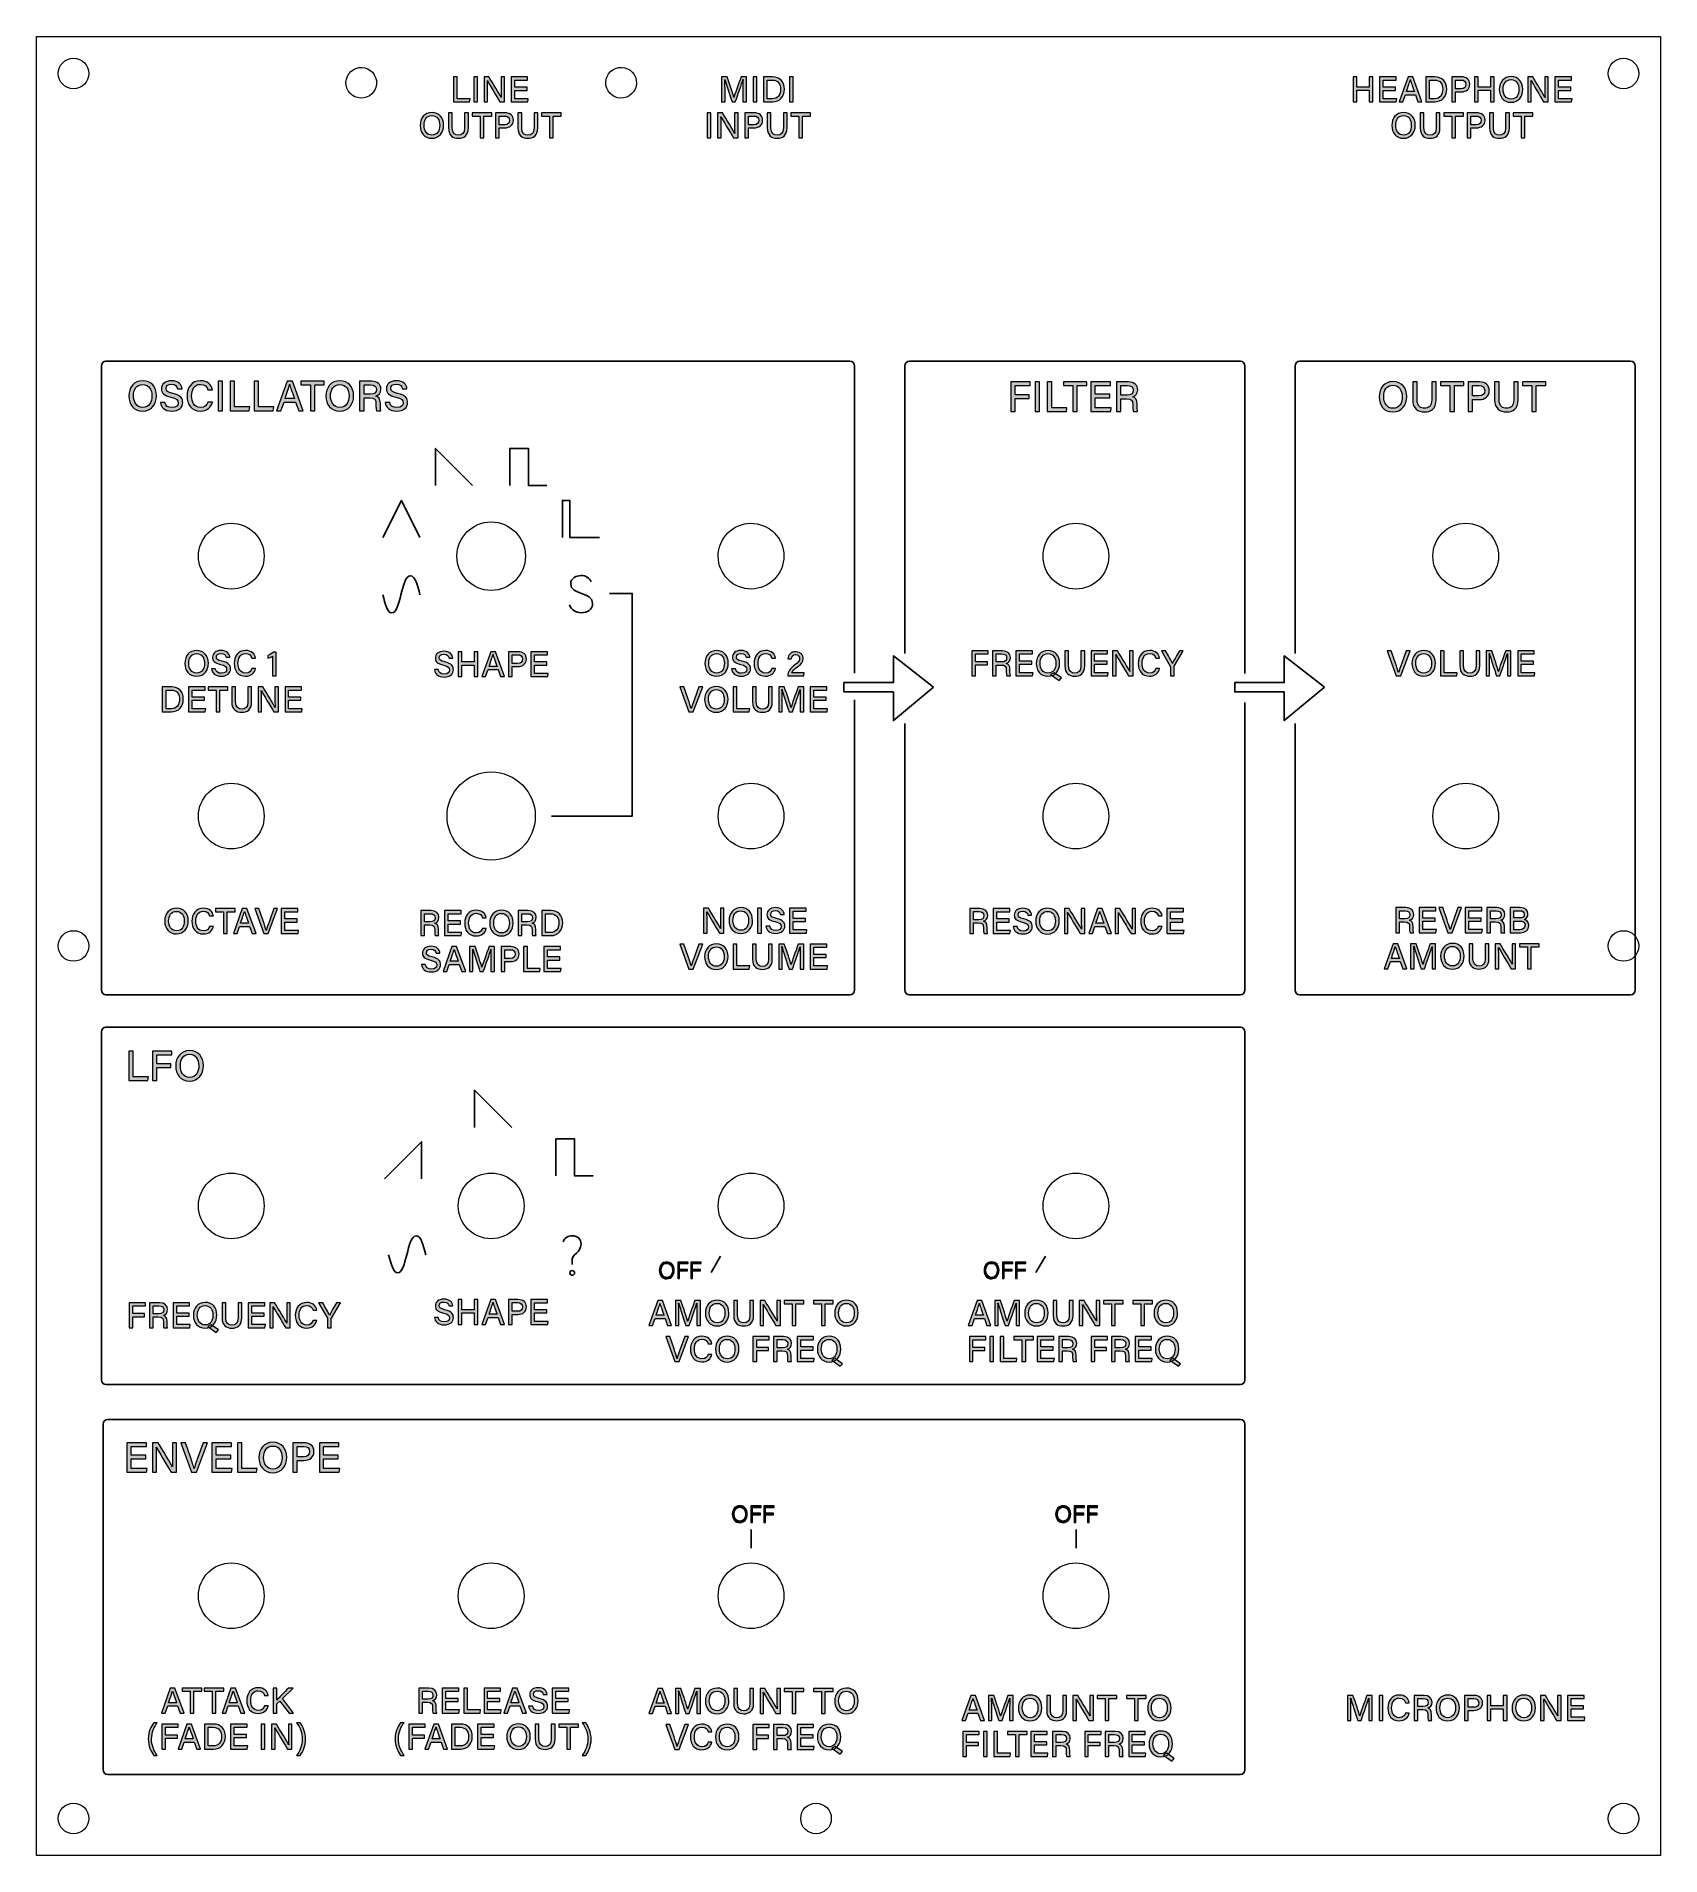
# Model space of a CAD drawing. Header units: millimetres. Extents: x 0 to 175, y 279 to 475.
import ezdxf

# ---------------------------------------------------------------- set-up
doc = ezdxf.new("R2010")
doc.units = ezdxf.units.MM
doc.header["$MEASUREMENT"] = 0
for name, color, linetype, lineweight in [('holes', 7, 'Continuous', 0), ('LINES', 7, 'Continuous', 0), ('new text', 7, 'Continuous', 0), ('outline', 7, 'Continuous', 0)]:
    doc.layers.add(name, color=color, linetype=linetype, lineweight=lineweight)

# ---------------------------------------------------------------- blocks, each defined once
blk = doc.blocks.new('Block_0')
at = {"layer": 'new text', "transparency": 33554687}
h = blk.add_hatch(color=7, dxfattribs=at)
h.dxf.hatch_style = 2
edge = h.paths.add_edge_path()
edge.add_spline(control_points=[(10.46, 436.67), (10.46, 436), (10.79, 435.42), (11.45, 435.42), (12.17, 435.42), (12.45, 436.01), (12.45, 436.67), (12.45, 437.34), (12.13, 437.9), (11.45, 437.9), (10.76, 437.9), (10.46, 437.34), (10.46, 436.67)], knot_values=[0, 0, 0, 0, 1, 1, 1, 2, 2, 2, 3, 3, 3, 4, 4, 4, 4], degree=3, periodic=0)
edge = h.paths.add_edge_path()
edge.add_spline(control_points=[(12.94, 436.68), (12.94, 435.8), (12.44, 435.02), (11.43, 435.02), (10.49, 435.02), (9.96, 435.75), (9.96, 436.66), (9.96, 437.57), (10.5, 438.3), (11.47, 438.3), (12.38, 438.3), (12.94, 437.63), (12.94, 436.68)], knot_values=[0, 0, 0, 0, 1, 1, 1, 2, 2, 2, 3, 3, 3, 4, 4, 4, 4], degree=3, periodic=0)
h = blk.add_hatch(color=7, dxfattribs=at)
h.dxf.hatch_style = 2
edge = h.paths.add_edge_path()
edge.add_spline(control_points=[(13.84, 435.96), (13.92, 435.59), (14.17, 435.4), (14.62, 435.4), (15.09, 435.4), (15.28, 435.62), (15.28, 435.9), (15.28, 436.21), (15.12, 436.38), (14.5, 436.53), (13.73, 436.71), (13.48, 436.98), (13.48, 437.43), (13.48, 437.91), (13.84, 438.3), (14.56, 438.3), (15.33, 438.3), (15.65, 437.86), (15.69, 437.43), (15.69, 437.43), (15.21, 437.43), (15.21, 437.43), (15.16, 437.7), (15, 437.93), (14.54, 437.93), (14.18, 437.93), (13.97, 437.76), (13.97, 437.47), (13.97, 437.19), (14.14, 437.08), (14.69, 436.94), (15.6, 436.72), (15.77, 436.37), (15.77, 435.95), (15.77, 435.43), (15.38, 435.03), (14.59, 435.03), (13.78, 435.03), (13.42, 435.46), (13.36, 435.96), (13.36, 435.96), (13.84, 435.96), (13.84, 435.96)], knot_values=[0, 0, 0, 0, 1, 1, 1, 2, 2, 2, 3, 3, 3, 4, 4, 4, 5, 5, 5, 6, 6, 6, 7, 7, 7, 8, 8, 8, 9, 9, 9, 10, 10, 10, 11, 11, 11, 12, 12, 12, 13, 13, 13, 14, 14, 14, 14], degree=3, periodic=0)
h = blk.add_hatch(color=7, dxfattribs=at)
h.dxf.hatch_style = 2
edge = h.paths.add_edge_path()
edge.add_spline(control_points=[(18.96, 435.99), (18.82, 435.43), (18.41, 435.03), (17.67, 435.03), (16.71, 435.03), (16.23, 435.75), (16.23, 436.65), (16.23, 437.52), (16.71, 438.3), (17.69, 438.3), (18.46, 438.3), (18.87, 437.86), (18.96, 437.32), (18.96, 437.32), (18.49, 437.32), (18.49, 437.32), (18.38, 437.65), (18.16, 437.91), (17.67, 437.91), (16.99, 437.91), (16.72, 437.3), (16.72, 436.66), (16.72, 436.06), (16.98, 435.41), (17.69, 435.41), (18.17, 435.41), (18.37, 435.7), (18.48, 435.99), (18.48, 435.99), (18.96, 435.99), (18.96, 435.99)], knot_values=[0, 0, 0, 0, 1, 1, 1, 2, 2, 2, 3, 3, 3, 4, 4, 4, 5, 5, 5, 6, 6, 6, 7, 7, 7, 8, 8, 8, 9, 9, 9, 10, 10, 10, 10], degree=3, periodic=0)
h = blk.add_hatch(color=7, dxfattribs=at)
h.dxf.hatch_style = 2
edge = h.paths.add_edge_path()
edge.add_spline(control_points=[(20.04, 438.25), (20.04, 438.25), (20.04, 435.07), (20.04, 435.07), (20.04, 435.07), (19.57, 435.07), (19.57, 435.07), (19.57, 435.07), (19.57, 438.25), (19.57, 438.25), (19.57, 438.25), (20.04, 438.25), (20.04, 438.25)], knot_values=[0, 0, 0, 0, 1, 1, 1, 2, 2, 2, 3, 3, 3, 4, 4, 4, 4], degree=3, periodic=0)
h = blk.add_hatch(color=7, dxfattribs=at)
h.dxf.hatch_style = 2
edge = h.paths.add_edge_path()
edge.add_spline(control_points=[(20.89, 438.25), (20.89, 438.25), (21.36, 438.25), (21.36, 438.25), (21.36, 438.25), (21.36, 435.47), (21.36, 435.47), (21.36, 435.47), (23.01, 435.47), (23.01, 435.47), (23.01, 435.47), (22.94, 435.07), (22.94, 435.07), (22.94, 435.07), (20.89, 435.07), (20.89, 435.07), (20.89, 435.07), (20.89, 438.25), (20.89, 438.25)], knot_values=[0, 0, 0, 0, 1, 1, 1, 2, 2, 2, 3, 3, 3, 4, 4, 4, 5, 5, 5, 6, 6, 6, 6], degree=3, periodic=0)
h = blk.add_hatch(color=7, dxfattribs=at)
h.dxf.hatch_style = 2
edge = h.paths.add_edge_path()
edge.add_spline(control_points=[(23.45, 438.25), (23.45, 438.25), (23.93, 438.25), (23.93, 438.25), (23.93, 438.25), (23.93, 435.47), (23.93, 435.47), (23.93, 435.47), (25.57, 435.47), (25.57, 435.47), (25.57, 435.47), (25.51, 435.07), (25.51, 435.07), (25.51, 435.07), (23.45, 435.07), (23.45, 435.07), (23.45, 435.07), (23.45, 438.25), (23.45, 438.25)], knot_values=[0, 0, 0, 0, 1, 1, 1, 2, 2, 2, 3, 3, 3, 4, 4, 4, 5, 5, 5, 6, 6, 6, 6], degree=3, periodic=0)
h = blk.add_hatch(color=7, dxfattribs=at)
h.dxf.hatch_style = 2
edge = h.paths.add_edge_path()
edge.add_spline(control_points=[(27.81, 436.38), (27.52, 437.19), (27.36, 437.63), (27.29, 437.88), (27.29, 437.88), (27.28, 437.88), (27.28, 437.88), (27.21, 437.6), (27.02, 437.07), (26.79, 436.38), (26.79, 436.38), (27.81, 436.38), (27.81, 436.38)], knot_values=[0, 0, 0, 0, 1, 1, 1, 2, 2, 2, 3, 3, 3, 4, 4, 4, 4], degree=3, periodic=0)
edge = h.paths.add_edge_path()
edge.add_spline(control_points=[(26.68, 435.98), (26.68, 435.98), (26.35, 435.07), (26.35, 435.07), (26.35, 435.07), (25.88, 435.07), (25.88, 435.07), (25.88, 435.07), (27.01, 438.25), (27.01, 438.25), (27.01, 438.25), (27.59, 438.25), (27.59, 438.25), (27.59, 438.25), (28.76, 435.07), (28.76, 435.07), (28.76, 435.07), (28.26, 435.07), (28.26, 435.07), (28.26, 435.07), (27.93, 435.98), (27.93, 435.98), (27.93, 435.98), (26.68, 435.98), (26.68, 435.98)], knot_values=[0, 0, 0, 0, 1, 1, 1, 2, 2, 2, 3, 3, 3, 4, 4, 4, 5, 5, 5, 6, 6, 6, 7, 7, 7, 8, 8, 8, 8], degree=3, periodic=0)
h = blk.add_hatch(color=7, dxfattribs=at)
h.dxf.hatch_style = 2
edge = h.paths.add_edge_path()
edge.add_spline(control_points=[(29.52, 437.85), (29.52, 437.85), (28.51, 437.85), (28.51, 437.85), (28.51, 437.85), (28.51, 438.25), (28.51, 438.25), (28.51, 438.25), (31.02, 438.25), (31.02, 438.25), (31.02, 438.25), (31.02, 437.85), (31.02, 437.85), (31.02, 437.85), (30, 437.85), (30, 437.85), (30, 437.85), (30, 435.07), (30, 435.07), (30, 435.07), (29.52, 435.07), (29.52, 435.07), (29.52, 435.07), (29.52, 437.85), (29.52, 437.85)], knot_values=[0, 0, 0, 0, 1, 1, 1, 2, 2, 2, 3, 3, 3, 4, 4, 4, 5, 5, 5, 6, 6, 6, 7, 7, 7, 8, 8, 8, 8], degree=3, periodic=0)
h = blk.add_hatch(color=7, dxfattribs=at)
h.dxf.hatch_style = 2
edge = h.paths.add_edge_path()
edge.add_spline(control_points=[(31.69, 436.67), (31.69, 436), (32.03, 435.42), (32.69, 435.42), (33.41, 435.42), (33.69, 436.01), (33.69, 436.67), (33.69, 437.34), (33.37, 437.9), (32.69, 437.9), (32, 437.9), (31.69, 437.34), (31.69, 436.67)], knot_values=[0, 0, 0, 0, 1, 1, 1, 2, 2, 2, 3, 3, 3, 4, 4, 4, 4], degree=3, periodic=0)
edge = h.paths.add_edge_path()
edge.add_spline(control_points=[(34.18, 436.68), (34.18, 435.8), (33.68, 435.02), (32.67, 435.02), (31.72, 435.02), (31.2, 435.75), (31.2, 436.66), (31.2, 437.57), (31.74, 438.3), (32.71, 438.3), (33.61, 438.3), (34.18, 437.63), (34.18, 436.68)], knot_values=[0, 0, 0, 0, 1, 1, 1, 2, 2, 2, 3, 3, 3, 4, 4, 4, 4], degree=3, periodic=0)
h = blk.add_hatch(color=7, dxfattribs=at)
h.dxf.hatch_style = 2
edge = h.paths.add_edge_path()
edge.add_spline(control_points=[(35.3, 436.84), (35.3, 436.84), (35.97, 436.84), (35.97, 436.84), (36.44, 436.84), (36.64, 437.01), (36.64, 437.35), (36.64, 437.68), (36.43, 437.86), (36.01, 437.86), (36.01, 437.86), (35.3, 437.86), (35.3, 437.86), (35.3, 437.86), (35.3, 436.84), (35.3, 436.84)], knot_values=[0, 0, 0, 0, 1, 1, 1, 2, 2, 2, 3, 3, 3, 4, 4, 4, 5, 5, 5, 5], degree=3, periodic=0)
edge = h.paths.add_edge_path()
edge.add_spline(control_points=[(35.3, 436.45), (35.3, 436.45), (35.3, 435.07), (35.3, 435.07), (35.3, 435.07), (34.83, 435.07), (34.83, 435.07), (34.83, 435.07), (34.83, 438.25), (34.83, 438.25), (34.83, 438.25), (36.11, 438.25), (36.11, 438.25), (36.77, 438.25), (37.12, 437.89), (37.12, 437.4), (37.12, 436.98), (36.89, 436.73), (36.59, 436.65), (36.83, 436.58), (37.06, 436.39), (37.06, 435.83), (37.06, 435.83), (37.06, 435.69), (37.06, 435.69), (37.06, 435.47), (37.06, 435.2), (37.11, 435.07), (37.11, 435.07), (36.65, 435.07), (36.65, 435.07), (36.59, 435.2), (36.59, 435.45), (36.59, 435.76), (36.59, 435.76), (36.59, 435.82), (36.59, 435.82), (36.59, 436.26), (36.47, 436.45), (35.91, 436.45), (35.91, 436.45), (35.3, 436.45), (35.3, 436.45)], knot_values=[0, 0, 0, 0, 1, 1, 1, 2, 2, 2, 3, 3, 3, 4, 4, 4, 5, 5, 5, 6, 6, 6, 7, 7, 7, 8, 8, 8, 9, 9, 9, 10, 10, 10, 11, 11, 11, 12, 12, 12, 13, 13, 13, 14, 14, 14, 14], degree=3, periodic=0)
h = blk.add_hatch(color=7, dxfattribs=at)
h.dxf.hatch_style = 2
edge = h.paths.add_edge_path()
edge.add_spline(control_points=[(38.07, 435.96), (38.15, 435.59), (38.41, 435.4), (38.85, 435.4), (39.32, 435.4), (39.51, 435.62), (39.51, 435.9), (39.51, 436.21), (39.36, 436.38), (38.74, 436.53), (37.96, 436.71), (37.71, 436.98), (37.71, 437.43), (37.71, 437.91), (38.07, 438.3), (38.79, 438.3), (39.57, 438.3), (39.88, 437.86), (39.93, 437.43), (39.93, 437.43), (39.45, 437.43), (39.45, 437.43), (39.39, 437.7), (39.23, 437.93), (38.78, 437.93), (38.41, 437.93), (38.2, 437.76), (38.2, 437.47), (38.2, 437.19), (38.37, 437.08), (38.92, 436.94), (39.83, 436.72), (40, 436.37), (40, 435.95), (40, 435.43), (39.61, 435.03), (38.82, 435.03), (38.02, 435.03), (37.66, 435.46), (37.59, 435.96), (37.59, 435.96), (38.07, 435.96), (38.07, 435.96)], knot_values=[0, 0, 0, 0, 1, 1, 1, 2, 2, 2, 3, 3, 3, 4, 4, 4, 5, 5, 5, 6, 6, 6, 7, 7, 7, 8, 8, 8, 9, 9, 9, 10, 10, 10, 11, 11, 11, 12, 12, 12, 13, 13, 13, 14, 14, 14, 14], degree=3, periodic=0)
at = {"layer": 'new text'}
for points, knots in [([(12.94, 436.68), (12.94, 435.8), (12.44, 435.02), (11.43, 435.02), (10.49, 435.02), (9.96, 435.75), (9.96, 436.66), (9.96, 437.57), (10.5, 438.3), (11.47, 438.3), (12.38, 438.3), (12.94, 437.63), (12.94, 436.68)], [0, 0, 0, 0, 1, 1, 1, 2, 2, 2, 3, 3, 3, 4, 4, 4, 4]), ([(10.46, 436.67), (10.46, 436), (10.79, 435.42), (11.45, 435.42), (12.17, 435.42), (12.45, 436.01), (12.45, 436.67), (12.45, 437.34), (12.13, 437.9), (11.45, 437.9), (10.76, 437.9), (10.46, 437.34), (10.46, 436.67)], [0, 0, 0, 0, 1, 1, 1, 2, 2, 2, 3, 3, 3, 4, 4, 4, 4]), ([(13.84, 435.96), (13.92, 435.59), (14.17, 435.4), (14.62, 435.4), (15.09, 435.4), (15.28, 435.62), (15.28, 435.9), (15.28, 436.21), (15.12, 436.38), (14.5, 436.53), (13.73, 436.71), (13.48, 436.98), (13.48, 437.43), (13.48, 437.91), (13.84, 438.3), (14.56, 438.3), (15.33, 438.3), (15.65, 437.86), (15.69, 437.43), (15.69, 437.43), (15.21, 437.43), (15.21, 437.43), (15.16, 437.7), (15, 437.93), (14.54, 437.93), (14.18, 437.93), (13.97, 437.76), (13.97, 437.47), (13.97, 437.19), (14.14, 437.08), (14.69, 436.94), (15.6, 436.72), (15.77, 436.37), (15.77, 435.95), (15.77, 435.43), (15.38, 435.03), (14.59, 435.03), (13.78, 435.03), (13.42, 435.46), (13.36, 435.96), (13.36, 435.96), (13.84, 435.96), (13.84, 435.96)], [0, 0, 0, 0, 1, 1, 1, 2, 2, 2, 3, 3, 3, 4, 4, 4, 5, 5, 5, 6, 6, 6, 7, 7, 7, 8, 8, 8, 9, 9, 9, 10, 10, 10, 11, 11, 11, 12, 12, 12, 13, 13, 13, 14, 14, 14, 14]), ([(18.96, 435.99), (18.82, 435.43), (18.41, 435.03), (17.67, 435.03), (16.71, 435.03), (16.23, 435.75), (16.23, 436.65), (16.23, 437.52), (16.71, 438.3), (17.69, 438.3), (18.46, 438.3), (18.87, 437.86), (18.96, 437.32), (18.96, 437.32), (18.49, 437.32), (18.49, 437.32), (18.38, 437.65), (18.16, 437.91), (17.67, 437.91), (16.99, 437.91), (16.72, 437.3), (16.72, 436.66), (16.72, 436.06), (16.98, 435.41), (17.69, 435.41), (18.17, 435.41), (18.37, 435.7), (18.48, 435.99), (18.48, 435.99), (18.96, 435.99), (18.96, 435.99)], [0, 0, 0, 0, 1, 1, 1, 2, 2, 2, 3, 3, 3, 4, 4, 4, 5, 5, 5, 6, 6, 6, 7, 7, 7, 8, 8, 8, 9, 9, 9, 10, 10, 10, 10]), ([(20.04, 438.25), (20.04, 438.25), (20.04, 435.07), (20.04, 435.07), (20.04, 435.07), (19.57, 435.07), (19.57, 435.07), (19.57, 435.07), (19.57, 438.25), (19.57, 438.25), (19.57, 438.25), (20.04, 438.25), (20.04, 438.25)], [0, 0, 0, 0, 1, 1, 1, 2, 2, 2, 3, 3, 3, 4, 4, 4, 4]), ([(20.89, 438.25), (20.89, 438.25), (21.36, 438.25), (21.36, 438.25), (21.36, 438.25), (21.36, 435.47), (21.36, 435.47), (21.36, 435.47), (23.01, 435.47), (23.01, 435.47), (23.01, 435.47), (22.94, 435.07), (22.94, 435.07), (22.94, 435.07), (20.89, 435.07), (20.89, 435.07), (20.89, 435.07), (20.89, 438.25), (20.89, 438.25)], [0, 0, 0, 0, 1, 1, 1, 2, 2, 2, 3, 3, 3, 4, 4, 4, 5, 5, 5, 6, 6, 6, 6]), ([(23.45, 438.25), (23.45, 438.25), (23.93, 438.25), (23.93, 438.25), (23.93, 438.25), (23.93, 435.47), (23.93, 435.47), (23.93, 435.47), (25.57, 435.47), (25.57, 435.47), (25.57, 435.47), (25.51, 435.07), (25.51, 435.07), (25.51, 435.07), (23.45, 435.07), (23.45, 435.07), (23.45, 435.07), (23.45, 438.25), (23.45, 438.25)], [0, 0, 0, 0, 1, 1, 1, 2, 2, 2, 3, 3, 3, 4, 4, 4, 5, 5, 5, 6, 6, 6, 6]), ([(26.68, 435.98), (26.68, 435.98), (26.35, 435.07), (26.35, 435.07), (26.35, 435.07), (25.88, 435.07), (25.88, 435.07), (25.88, 435.07), (27.01, 438.25), (27.01, 438.25), (27.01, 438.25), (27.59, 438.25), (27.59, 438.25), (27.59, 438.25), (28.76, 435.07), (28.76, 435.07), (28.76, 435.07), (28.26, 435.07), (28.26, 435.07), (28.26, 435.07), (27.93, 435.98), (27.93, 435.98), (27.93, 435.98), (26.68, 435.98), (26.68, 435.98)], [0, 0, 0, 0, 1, 1, 1, 2, 2, 2, 3, 3, 3, 4, 4, 4, 5, 5, 5, 6, 6, 6, 7, 7, 7, 8, 8, 8, 8]), ([(27.81, 436.38), (27.52, 437.19), (27.36, 437.63), (27.29, 437.88), (27.29, 437.88), (27.28, 437.88), (27.28, 437.88), (27.21, 437.6), (27.02, 437.07), (26.79, 436.38), (26.79, 436.38), (27.81, 436.38), (27.81, 436.38)], [0, 0, 0, 0, 1, 1, 1, 2, 2, 2, 3, 3, 3, 4, 4, 4, 4]), ([(29.52, 437.85), (29.52, 437.85), (28.51, 437.85), (28.51, 437.85), (28.51, 437.85), (28.51, 438.25), (28.51, 438.25), (28.51, 438.25), (31.02, 438.25), (31.02, 438.25), (31.02, 438.25), (31.02, 437.85), (31.02, 437.85), (31.02, 437.85), (30, 437.85), (30, 437.85), (30, 437.85), (30, 435.07), (30, 435.07), (30, 435.07), (29.52, 435.07), (29.52, 435.07), (29.52, 435.07), (29.52, 437.85), (29.52, 437.85)], [0, 0, 0, 0, 1, 1, 1, 2, 2, 2, 3, 3, 3, 4, 4, 4, 5, 5, 5, 6, 6, 6, 7, 7, 7, 8, 8, 8, 8]), ([(34.18, 436.68), (34.18, 435.8), (33.68, 435.02), (32.67, 435.02), (31.72, 435.02), (31.2, 435.75), (31.2, 436.66), (31.2, 437.57), (31.74, 438.3), (32.71, 438.3), (33.61, 438.3), (34.18, 437.63), (34.18, 436.68)], [0, 0, 0, 0, 1, 1, 1, 2, 2, 2, 3, 3, 3, 4, 4, 4, 4]), ([(31.69, 436.67), (31.69, 436), (32.03, 435.42), (32.69, 435.42), (33.41, 435.42), (33.69, 436.01), (33.69, 436.67), (33.69, 437.34), (33.37, 437.9), (32.69, 437.9), (32, 437.9), (31.69, 437.34), (31.69, 436.67)], [0, 0, 0, 0, 1, 1, 1, 2, 2, 2, 3, 3, 3, 4, 4, 4, 4]), ([(35.3, 436.45), (35.3, 436.45), (35.3, 435.07), (35.3, 435.07), (35.3, 435.07), (34.83, 435.07), (34.83, 435.07), (34.83, 435.07), (34.83, 438.25), (34.83, 438.25), (34.83, 438.25), (36.11, 438.25), (36.11, 438.25), (36.77, 438.25), (37.12, 437.89), (37.12, 437.4), (37.12, 436.98), (36.89, 436.73), (36.59, 436.65), (36.83, 436.58), (37.06, 436.39), (37.06, 435.83), (37.06, 435.83), (37.06, 435.69), (37.06, 435.69), (37.06, 435.47), (37.06, 435.2), (37.11, 435.07), (37.11, 435.07), (36.65, 435.07), (36.65, 435.07), (36.59, 435.2), (36.59, 435.45), (36.59, 435.76), (36.59, 435.76), (36.59, 435.82), (36.59, 435.82), (36.59, 436.26), (36.47, 436.45), (35.91, 436.45), (35.91, 436.45), (35.3, 436.45), (35.3, 436.45)], [0, 0, 0, 0, 1, 1, 1, 2, 2, 2, 3, 3, 3, 4, 4, 4, 5, 5, 5, 6, 6, 6, 7, 7, 7, 8, 8, 8, 9, 9, 9, 10, 10, 10, 11, 11, 11, 12, 12, 12, 13, 13, 13, 14, 14, 14, 14]), ([(35.3, 436.84), (35.3, 436.84), (35.97, 436.84), (35.97, 436.84), (36.44, 436.84), (36.64, 437.01), (36.64, 437.35), (36.64, 437.68), (36.43, 437.86), (36.01, 437.86), (36.01, 437.86), (35.3, 437.86), (35.3, 437.86), (35.3, 437.86), (35.3, 436.84), (35.3, 436.84)], [0, 0, 0, 0, 1, 1, 1, 2, 2, 2, 3, 3, 3, 4, 4, 4, 5, 5, 5, 5]), ([(38.07, 435.96), (38.15, 435.59), (38.41, 435.4), (38.85, 435.4), (39.32, 435.4), (39.51, 435.62), (39.51, 435.9), (39.51, 436.21), (39.36, 436.38), (38.74, 436.53), (37.96, 436.71), (37.71, 436.98), (37.71, 437.43), (37.71, 437.91), (38.07, 438.3), (38.79, 438.3), (39.57, 438.3), (39.88, 437.86), (39.93, 437.43), (39.93, 437.43), (39.45, 437.43), (39.45, 437.43), (39.39, 437.7), (39.23, 437.93), (38.78, 437.93), (38.41, 437.93), (38.2, 437.76), (38.2, 437.47), (38.2, 437.19), (38.37, 437.08), (38.92, 436.94), (39.83, 436.72), (40, 436.37), (40, 435.95), (40, 435.43), (39.61, 435.03), (38.82, 435.03), (38.02, 435.03), (37.66, 435.46), (37.59, 435.96), (37.59, 435.96), (38.07, 435.96), (38.07, 435.96)], [0, 0, 0, 0, 1, 1, 1, 2, 2, 2, 3, 3, 3, 4, 4, 4, 5, 5, 5, 6, 6, 6, 7, 7, 7, 8, 8, 8, 9, 9, 9, 10, 10, 10, 11, 11, 11, 12, 12, 12, 13, 13, 13, 14, 14, 14, 14])]:
    blk.add_open_spline(points, degree=3, knots=knots, dxfattribs=at)
blk = doc.blocks.new('Block_1')
at = {"layer": 'new text', "transparency": 33554687}
h = blk.add_hatch(color=7, dxfattribs=at)
h.dxf.hatch_style = 2
edge = h.paths.add_edge_path()
edge.add_spline(control_points=[(9.95, 366.08), (9.95, 366.08), (10.43, 366.08), (10.43, 366.08), (10.43, 366.08), (10.43, 363.3), (10.43, 363.3), (10.43, 363.3), (12.08, 363.3), (12.08, 363.3), (12.08, 363.3), (12.01, 362.9), (12.01, 362.9), (12.01, 362.9), (9.95, 362.9), (9.95, 362.9), (9.95, 362.9), (9.95, 366.08), (9.95, 366.08)], knot_values=[0, 0, 0, 0, 1, 1, 1, 2, 2, 2, 3, 3, 3, 4, 4, 4, 5, 5, 5, 6, 6, 6, 6], degree=3, periodic=0)
h = blk.add_hatch(color=7, dxfattribs=at)
h.dxf.hatch_style = 2
edge = h.paths.add_edge_path()
edge.add_spline(control_points=[(12.52, 366.08), (12.52, 366.08), (14.6, 366.08), (14.6, 366.08), (14.6, 366.08), (14.6, 365.68), (14.6, 365.68), (14.6, 365.68), (12.99, 365.68), (12.99, 365.68), (12.99, 365.68), (12.99, 364.7), (12.99, 364.7), (12.99, 364.7), (14.5, 364.7), (14.5, 364.7), (14.5, 364.7), (14.5, 364.3), (14.5, 364.3), (14.5, 364.3), (12.99, 364.3), (12.99, 364.3), (12.99, 364.3), (12.99, 362.9), (12.99, 362.9), (12.99, 362.9), (12.52, 362.9), (12.52, 362.9), (12.52, 362.9), (12.52, 366.08), (12.52, 366.08)], knot_values=[0, 0, 0, 0, 1, 1, 1, 2, 2, 2, 3, 3, 3, 4, 4, 4, 5, 5, 5, 6, 6, 6, 7, 7, 7, 8, 8, 8, 9, 9, 9, 10, 10, 10, 10], degree=3, periodic=0)
h = blk.add_hatch(color=7, dxfattribs=at)
h.dxf.hatch_style = 2
edge = h.paths.add_edge_path()
edge.add_spline(control_points=[(15.51, 364.5), (15.51, 363.83), (15.84, 363.25), (16.51, 363.25), (17.22, 363.25), (17.5, 363.84), (17.5, 364.5), (17.5, 365.17), (17.18, 365.73), (16.51, 365.73), (15.81, 365.73), (15.51, 365.17), (15.51, 364.5)], knot_values=[0, 0, 0, 0, 1, 1, 1, 2, 2, 2, 3, 3, 3, 4, 4, 4, 4], degree=3, periodic=0)
edge = h.paths.add_edge_path()
edge.add_spline(control_points=[(17.99, 364.51), (17.99, 363.63), (17.5, 362.85), (16.49, 362.85), (15.54, 362.85), (15.01, 363.58), (15.01, 364.49), (15.01, 365.4), (15.56, 366.13), (16.52, 366.13), (17.43, 366.13), (17.99, 365.46), (17.99, 364.51)], knot_values=[0, 0, 0, 0, 1, 1, 1, 2, 2, 2, 3, 3, 3, 4, 4, 4, 4], degree=3, periodic=0)
at = {"layer": 'new text'}
for points, knots in [([(9.95, 366.08), (9.95, 366.08), (10.43, 366.08), (10.43, 366.08), (10.43, 366.08), (10.43, 363.3), (10.43, 363.3), (10.43, 363.3), (12.08, 363.3), (12.08, 363.3), (12.08, 363.3), (12.01, 362.9), (12.01, 362.9), (12.01, 362.9), (9.95, 362.9), (9.95, 362.9), (9.95, 362.9), (9.95, 366.08), (9.95, 366.08)], [0, 0, 0, 0, 1, 1, 1, 2, 2, 2, 3, 3, 3, 4, 4, 4, 5, 5, 5, 6, 6, 6, 6]), ([(12.52, 366.08), (12.52, 366.08), (14.6, 366.08), (14.6, 366.08), (14.6, 366.08), (14.6, 365.68), (14.6, 365.68), (14.6, 365.68), (12.99, 365.68), (12.99, 365.68), (12.99, 365.68), (12.99, 364.7), (12.99, 364.7), (12.99, 364.7), (14.5, 364.7), (14.5, 364.7), (14.5, 364.7), (14.5, 364.3), (14.5, 364.3), (14.5, 364.3), (12.99, 364.3), (12.99, 364.3), (12.99, 364.3), (12.99, 362.9), (12.99, 362.9), (12.99, 362.9), (12.52, 362.9), (12.52, 362.9), (12.52, 362.9), (12.52, 366.08), (12.52, 366.08)], [0, 0, 0, 0, 1, 1, 1, 2, 2, 2, 3, 3, 3, 4, 4, 4, 5, 5, 5, 6, 6, 6, 7, 7, 7, 8, 8, 8, 9, 9, 9, 10, 10, 10, 10]), ([(17.99, 364.51), (17.99, 363.63), (17.5, 362.85), (16.49, 362.85), (15.54, 362.85), (15.01, 363.58), (15.01, 364.49), (15.01, 365.4), (15.56, 366.13), (16.52, 366.13), (17.43, 366.13), (17.99, 365.46), (17.99, 364.51)], [0, 0, 0, 0, 1, 1, 1, 2, 2, 2, 3, 3, 3, 4, 4, 4, 4]), ([(15.51, 364.5), (15.51, 363.83), (15.84, 363.25), (16.51, 363.25), (17.22, 363.25), (17.5, 363.84), (17.5, 364.5), (17.5, 365.17), (17.18, 365.73), (16.51, 365.73), (15.81, 365.73), (15.51, 365.17), (15.51, 364.5)], [0, 0, 0, 0, 1, 1, 1, 2, 2, 2, 3, 3, 3, 4, 4, 4, 4])]:
    blk.add_open_spline(points, degree=3, knots=knots, dxfattribs=at)
blk = doc.blocks.new('Block_2')
at = {"layer": 'new text', "transparency": 33554687}
h = blk.add_hatch(color=7, dxfattribs=at)
h.dxf.hatch_style = 2
edge = h.paths.add_edge_path()
edge.add_spline(control_points=[(11.78, 322.16), (11.78, 322.16), (10.21, 322.16), (10.21, 322.16), (10.21, 322.16), (10.21, 321.1), (10.21, 321.1), (10.21, 321.1), (11.94, 321.1), (11.94, 321.1), (11.94, 321.1), (11.88, 320.7), (11.88, 320.7), (11.88, 320.7), (9.74, 320.7), (9.74, 320.7), (9.74, 320.7), (9.74, 323.88), (9.74, 323.88), (9.74, 323.88), (11.85, 323.88), (11.85, 323.88), (11.85, 323.88), (11.85, 323.48), (11.85, 323.48), (11.85, 323.48), (10.21, 323.48), (10.21, 323.48), (10.21, 323.48), (10.21, 322.56), (10.21, 322.56), (10.21, 322.56), (11.78, 322.56), (11.78, 322.56), (11.78, 322.56), (11.78, 322.16), (11.78, 322.16)], knot_values=[0, 0, 0, 0, 1, 1, 1, 2, 2, 2, 3, 3, 3, 4, 4, 4, 5, 5, 5, 6, 6, 6, 7, 7, 7, 8, 8, 8, 9, 9, 9, 10, 10, 10, 11, 11, 11, 12, 12, 12, 12], degree=3, periodic=0)
h = blk.add_hatch(color=7, dxfattribs=at)
h.dxf.hatch_style = 2
edge = h.paths.add_edge_path()
edge.add_spline(control_points=[(12.5, 320.7), (12.5, 320.7), (12.5, 323.88), (12.5, 323.88), (12.5, 323.88), (13.11, 323.88), (13.11, 323.88), (13.56, 323.14), (14.5, 321.61), (14.67, 321.27), (14.67, 321.27), (14.68, 321.27), (14.68, 321.27), (14.65, 321.66), (14.65, 322.17), (14.65, 322.7), (14.65, 322.7), (14.65, 323.88), (14.65, 323.88), (14.65, 323.88), (15.09, 323.88), (15.09, 323.88), (15.09, 323.88), (15.09, 320.7), (15.09, 320.7), (15.09, 320.7), (14.51, 320.7), (14.51, 320.7), (14.11, 321.38), (13.11, 323.04), (12.92, 323.4), (12.92, 323.4), (12.92, 323.4), (12.92, 323.4), (12.94, 323.05), (12.94, 322.49), (12.94, 321.91), (12.94, 321.91), (12.94, 320.7), (12.94, 320.7), (12.94, 320.7), (12.5, 320.7), (12.5, 320.7)], knot_values=[0, 0, 0, 0, 1, 1, 1, 2, 2, 2, 3, 3, 3, 4, 4, 4, 5, 5, 5, 6, 6, 6, 7, 7, 7, 8, 8, 8, 9, 9, 9, 10, 10, 10, 11, 11, 11, 12, 12, 12, 13, 13, 13, 14, 14, 14, 14], degree=3, periodic=0)
h = blk.add_hatch(color=7, dxfattribs=at)
h.dxf.hatch_style = 2
edge = h.paths.add_edge_path()
edge.add_spline(control_points=[(16.7, 320.7), (16.7, 320.7), (15.55, 323.88), (15.55, 323.88), (15.55, 323.88), (16.05, 323.88), (16.05, 323.88), (16.05, 323.88), (16.6, 322.32), (16.6, 322.32), (16.76, 321.85), (16.91, 321.4), (16.98, 321.1), (16.98, 321.1), (16.99, 321.1), (16.99, 321.1), (17.06, 321.37), (17.23, 321.84), (17.39, 322.3), (17.39, 322.3), (17.96, 323.88), (17.96, 323.88), (17.96, 323.88), (18.45, 323.88), (18.45, 323.88), (18.45, 323.88), (17.26, 320.7), (17.26, 320.7), (17.26, 320.7), (16.7, 320.7), (16.7, 320.7)], knot_values=[0, 0, 0, 0, 1, 1, 1, 2, 2, 2, 3, 3, 3, 4, 4, 4, 5, 5, 5, 6, 6, 6, 7, 7, 7, 8, 8, 8, 9, 9, 9, 10, 10, 10, 10], degree=3, periodic=0)
h = blk.add_hatch(color=7, dxfattribs=at)
h.dxf.hatch_style = 2
edge = h.paths.add_edge_path()
edge.add_spline(control_points=[(20.95, 322.16), (20.95, 322.16), (19.37, 322.16), (19.37, 322.16), (19.37, 322.16), (19.37, 321.1), (19.37, 321.1), (19.37, 321.1), (21.1, 321.1), (21.1, 321.1), (21.1, 321.1), (21.04, 320.7), (21.04, 320.7), (21.04, 320.7), (18.91, 320.7), (18.91, 320.7), (18.91, 320.7), (18.91, 323.88), (18.91, 323.88), (18.91, 323.88), (21.02, 323.88), (21.02, 323.88), (21.02, 323.88), (21.02, 323.48), (21.02, 323.48), (21.02, 323.48), (19.37, 323.48), (19.37, 323.48), (19.37, 323.48), (19.37, 322.56), (19.37, 322.56), (19.37, 322.56), (20.95, 322.56), (20.95, 322.56), (20.95, 322.56), (20.95, 322.16), (20.95, 322.16)], knot_values=[0, 0, 0, 0, 1, 1, 1, 2, 2, 2, 3, 3, 3, 4, 4, 4, 5, 5, 5, 6, 6, 6, 7, 7, 7, 8, 8, 8, 9, 9, 9, 10, 10, 10, 11, 11, 11, 12, 12, 12, 12], degree=3, periodic=0)
h = blk.add_hatch(color=7, dxfattribs=at)
h.dxf.hatch_style = 2
edge = h.paths.add_edge_path()
edge.add_spline(control_points=[(21.66, 323.88), (21.66, 323.88), (22.14, 323.88), (22.14, 323.88), (22.14, 323.88), (22.14, 321.1), (22.14, 321.1), (22.14, 321.1), (23.78, 321.1), (23.78, 321.1), (23.78, 321.1), (23.72, 320.7), (23.72, 320.7), (23.72, 320.7), (21.66, 320.7), (21.66, 320.7), (21.66, 320.7), (21.66, 323.88), (21.66, 323.88)], knot_values=[0, 0, 0, 0, 1, 1, 1, 2, 2, 2, 3, 3, 3, 4, 4, 4, 5, 5, 5, 6, 6, 6, 6], degree=3, periodic=0)
h = blk.add_hatch(color=7, dxfattribs=at)
h.dxf.hatch_style = 2
edge = h.paths.add_edge_path()
edge.add_spline(control_points=[(24.48, 322.3), (24.48, 321.63), (24.81, 321.05), (25.48, 321.05), (26.19, 321.05), (26.47, 321.64), (26.47, 322.3), (26.47, 322.97), (26.15, 323.53), (25.48, 323.53), (24.78, 323.53), (24.48, 322.97), (24.48, 322.3)], knot_values=[0, 0, 0, 0, 1, 1, 1, 2, 2, 2, 3, 3, 3, 4, 4, 4, 4], degree=3, periodic=0)
edge = h.paths.add_edge_path()
edge.add_spline(control_points=[(26.97, 322.31), (26.97, 321.43), (26.47, 320.65), (25.46, 320.65), (24.51, 320.65), (23.98, 321.38), (23.98, 322.29), (23.98, 323.2), (24.53, 323.93), (25.5, 323.93), (26.4, 323.93), (26.97, 323.26), (26.97, 322.31)], knot_values=[0, 0, 0, 0, 1, 1, 1, 2, 2, 2, 3, 3, 3, 4, 4, 4, 4], degree=3, periodic=0)
h = blk.add_hatch(color=7, dxfattribs=at)
h.dxf.hatch_style = 2
edge = h.paths.add_edge_path()
edge.add_spline(control_points=[(28.09, 322.38), (28.09, 322.38), (28.79, 322.38), (28.79, 322.38), (29.2, 322.38), (29.42, 322.57), (29.42, 322.93), (29.42, 323.31), (29.16, 323.49), (28.81, 323.49), (28.81, 323.49), (28.09, 323.49), (28.09, 323.49), (28.09, 323.49), (28.09, 322.38), (28.09, 322.38)], knot_values=[0, 0, 0, 0, 1, 1, 1, 2, 2, 2, 3, 3, 3, 4, 4, 4, 5, 5, 5, 5], degree=3, periodic=0)
edge = h.paths.add_edge_path()
edge.add_spline(control_points=[(27.62, 323.88), (27.62, 323.88), (28.85, 323.88), (28.85, 323.88), (29.48, 323.88), (29.91, 323.53), (29.91, 322.94), (29.91, 322.31), (29.45, 321.98), (28.82, 321.98), (28.82, 321.98), (28.09, 321.98), (28.09, 321.98), (28.09, 321.98), (28.09, 320.7), (28.09, 320.7), (28.09, 320.7), (27.62, 320.7), (27.62, 320.7), (27.62, 320.7), (27.62, 323.88), (27.62, 323.88)], knot_values=[0, 0, 0, 0, 1, 1, 1, 2, 2, 2, 3, 3, 3, 4, 4, 4, 5, 5, 5, 6, 6, 6, 7, 7, 7, 7], degree=3, periodic=0)
h = blk.add_hatch(color=7, dxfattribs=at)
h.dxf.hatch_style = 2
edge = h.paths.add_edge_path()
edge.add_spline(control_points=[(32.52, 322.16), (32.52, 322.16), (30.95, 322.16), (30.95, 322.16), (30.95, 322.16), (30.95, 321.1), (30.95, 321.1), (30.95, 321.1), (32.68, 321.1), (32.68, 321.1), (32.68, 321.1), (32.62, 320.7), (32.62, 320.7), (32.62, 320.7), (30.49, 320.7), (30.49, 320.7), (30.49, 320.7), (30.49, 323.88), (30.49, 323.88), (30.49, 323.88), (32.6, 323.88), (32.6, 323.88), (32.6, 323.88), (32.6, 323.48), (32.6, 323.48), (32.6, 323.48), (30.95, 323.48), (30.95, 323.48), (30.95, 323.48), (30.95, 322.56), (30.95, 322.56), (30.95, 322.56), (32.52, 322.56), (32.52, 322.56), (32.52, 322.56), (32.52, 322.16), (32.52, 322.16)], knot_values=[0, 0, 0, 0, 1, 1, 1, 2, 2, 2, 3, 3, 3, 4, 4, 4, 5, 5, 5, 6, 6, 6, 7, 7, 7, 8, 8, 8, 9, 9, 9, 10, 10, 10, 11, 11, 11, 12, 12, 12, 12], degree=3, periodic=0)
at = {"layer": 'new text'}
for points, knots in [([(11.78, 322.16), (11.78, 322.16), (10.21, 322.16), (10.21, 322.16), (10.21, 322.16), (10.21, 321.1), (10.21, 321.1), (10.21, 321.1), (11.94, 321.1), (11.94, 321.1), (11.94, 321.1), (11.88, 320.7), (11.88, 320.7), (11.88, 320.7), (9.74, 320.7), (9.74, 320.7), (9.74, 320.7), (9.74, 323.88), (9.74, 323.88), (9.74, 323.88), (11.85, 323.88), (11.85, 323.88), (11.85, 323.88), (11.85, 323.48), (11.85, 323.48), (11.85, 323.48), (10.21, 323.48), (10.21, 323.48), (10.21, 323.48), (10.21, 322.56), (10.21, 322.56), (10.21, 322.56), (11.78, 322.56), (11.78, 322.56), (11.78, 322.56), (11.78, 322.16), (11.78, 322.16)], [0, 0, 0, 0, 1, 1, 1, 2, 2, 2, 3, 3, 3, 4, 4, 4, 5, 5, 5, 6, 6, 6, 7, 7, 7, 8, 8, 8, 9, 9, 9, 10, 10, 10, 11, 11, 11, 12, 12, 12, 12]), ([(12.5, 320.7), (12.5, 320.7), (12.5, 323.88), (12.5, 323.88), (12.5, 323.88), (13.11, 323.88), (13.11, 323.88), (13.56, 323.14), (14.5, 321.61), (14.67, 321.27), (14.67, 321.27), (14.68, 321.27), (14.68, 321.27), (14.65, 321.66), (14.65, 322.17), (14.65, 322.7), (14.65, 322.7), (14.65, 323.88), (14.65, 323.88), (14.65, 323.88), (15.09, 323.88), (15.09, 323.88), (15.09, 323.88), (15.09, 320.7), (15.09, 320.7), (15.09, 320.7), (14.51, 320.7), (14.51, 320.7), (14.11, 321.38), (13.11, 323.04), (12.92, 323.4), (12.92, 323.4), (12.92, 323.4), (12.92, 323.4), (12.94, 323.05), (12.94, 322.49), (12.94, 321.91), (12.94, 321.91), (12.94, 320.7), (12.94, 320.7), (12.94, 320.7), (12.5, 320.7), (12.5, 320.7)], [0, 0, 0, 0, 1, 1, 1, 2, 2, 2, 3, 3, 3, 4, 4, 4, 5, 5, 5, 6, 6, 6, 7, 7, 7, 8, 8, 8, 9, 9, 9, 10, 10, 10, 11, 11, 11, 12, 12, 12, 13, 13, 13, 14, 14, 14, 14]), ([(16.7, 320.7), (16.7, 320.7), (15.55, 323.88), (15.55, 323.88), (15.55, 323.88), (16.05, 323.88), (16.05, 323.88), (16.05, 323.88), (16.6, 322.32), (16.6, 322.32), (16.76, 321.85), (16.91, 321.4), (16.98, 321.1), (16.98, 321.1), (16.99, 321.1), (16.99, 321.1), (17.06, 321.37), (17.23, 321.84), (17.39, 322.3), (17.39, 322.3), (17.96, 323.88), (17.96, 323.88), (17.96, 323.88), (18.45, 323.88), (18.45, 323.88), (18.45, 323.88), (17.26, 320.7), (17.26, 320.7), (17.26, 320.7), (16.7, 320.7), (16.7, 320.7)], [0, 0, 0, 0, 1, 1, 1, 2, 2, 2, 3, 3, 3, 4, 4, 4, 5, 5, 5, 6, 6, 6, 7, 7, 7, 8, 8, 8, 9, 9, 9, 10, 10, 10, 10]), ([(20.95, 322.16), (20.95, 322.16), (19.37, 322.16), (19.37, 322.16), (19.37, 322.16), (19.37, 321.1), (19.37, 321.1), (19.37, 321.1), (21.1, 321.1), (21.1, 321.1), (21.1, 321.1), (21.04, 320.7), (21.04, 320.7), (21.04, 320.7), (18.91, 320.7), (18.91, 320.7), (18.91, 320.7), (18.91, 323.88), (18.91, 323.88), (18.91, 323.88), (21.02, 323.88), (21.02, 323.88), (21.02, 323.88), (21.02, 323.48), (21.02, 323.48), (21.02, 323.48), (19.37, 323.48), (19.37, 323.48), (19.37, 323.48), (19.37, 322.56), (19.37, 322.56), (19.37, 322.56), (20.95, 322.56), (20.95, 322.56), (20.95, 322.56), (20.95, 322.16), (20.95, 322.16)], [0, 0, 0, 0, 1, 1, 1, 2, 2, 2, 3, 3, 3, 4, 4, 4, 5, 5, 5, 6, 6, 6, 7, 7, 7, 8, 8, 8, 9, 9, 9, 10, 10, 10, 11, 11, 11, 12, 12, 12, 12]), ([(21.66, 323.88), (21.66, 323.88), (22.14, 323.88), (22.14, 323.88), (22.14, 323.88), (22.14, 321.1), (22.14, 321.1), (22.14, 321.1), (23.78, 321.1), (23.78, 321.1), (23.78, 321.1), (23.72, 320.7), (23.72, 320.7), (23.72, 320.7), (21.66, 320.7), (21.66, 320.7), (21.66, 320.7), (21.66, 323.88), (21.66, 323.88)], [0, 0, 0, 0, 1, 1, 1, 2, 2, 2, 3, 3, 3, 4, 4, 4, 5, 5, 5, 6, 6, 6, 6]), ([(26.97, 322.31), (26.97, 321.43), (26.47, 320.65), (25.46, 320.65), (24.51, 320.65), (23.98, 321.38), (23.98, 322.29), (23.98, 323.2), (24.53, 323.93), (25.5, 323.93), (26.4, 323.93), (26.97, 323.26), (26.97, 322.31)], [0, 0, 0, 0, 1, 1, 1, 2, 2, 2, 3, 3, 3, 4, 4, 4, 4]), ([(24.48, 322.3), (24.48, 321.63), (24.81, 321.05), (25.48, 321.05), (26.19, 321.05), (26.47, 321.64), (26.47, 322.3), (26.47, 322.97), (26.15, 323.53), (25.48, 323.53), (24.78, 323.53), (24.48, 322.97), (24.48, 322.3)], [0, 0, 0, 0, 1, 1, 1, 2, 2, 2, 3, 3, 3, 4, 4, 4, 4]), ([(27.62, 323.88), (27.62, 323.88), (28.85, 323.88), (28.85, 323.88), (29.48, 323.88), (29.91, 323.53), (29.91, 322.94), (29.91, 322.31), (29.45, 321.98), (28.82, 321.98), (28.82, 321.98), (28.09, 321.98), (28.09, 321.98), (28.09, 321.98), (28.09, 320.7), (28.09, 320.7), (28.09, 320.7), (27.62, 320.7), (27.62, 320.7), (27.62, 320.7), (27.62, 323.88), (27.62, 323.88)], [0, 0, 0, 0, 1, 1, 1, 2, 2, 2, 3, 3, 3, 4, 4, 4, 5, 5, 5, 6, 6, 6, 7, 7, 7, 7]), ([(28.09, 322.38), (28.09, 322.38), (28.79, 322.38), (28.79, 322.38), (29.2, 322.38), (29.42, 322.57), (29.42, 322.93), (29.42, 323.31), (29.16, 323.49), (28.81, 323.49), (28.81, 323.49), (28.09, 323.49), (28.09, 323.49), (28.09, 323.49), (28.09, 322.38), (28.09, 322.38)], [0, 0, 0, 0, 1, 1, 1, 2, 2, 2, 3, 3, 3, 4, 4, 4, 5, 5, 5, 5]), ([(32.52, 322.16), (32.52, 322.16), (30.95, 322.16), (30.95, 322.16), (30.95, 322.16), (30.95, 321.1), (30.95, 321.1), (30.95, 321.1), (32.68, 321.1), (32.68, 321.1), (32.68, 321.1), (32.62, 320.7), (32.62, 320.7), (32.62, 320.7), (30.49, 320.7), (30.49, 320.7), (30.49, 320.7), (30.49, 323.88), (30.49, 323.88), (30.49, 323.88), (32.6, 323.88), (32.6, 323.88), (32.6, 323.88), (32.6, 323.48), (32.6, 323.48), (32.6, 323.48), (30.95, 323.48), (30.95, 323.48), (30.95, 323.48), (30.95, 322.56), (30.95, 322.56), (30.95, 322.56), (32.52, 322.56), (32.52, 322.56), (32.52, 322.56), (32.52, 322.16), (32.52, 322.16)], [0, 0, 0, 0, 1, 1, 1, 2, 2, 2, 3, 3, 3, 4, 4, 4, 5, 5, 5, 6, 6, 6, 7, 7, 7, 8, 8, 8, 9, 9, 9, 10, 10, 10, 11, 11, 11, 12, 12, 12, 12])]:
    blk.add_open_spline(points, degree=3, knots=knots, dxfattribs=at)
blk = doc.blocks.new('Block_3')
at = {"layer": 'new text', "transparency": 33554687}
h = blk.add_hatch(color=7, dxfattribs=at)
h.dxf.hatch_style = 2
edge = h.paths.add_edge_path()
edge.add_spline(control_points=[(104.98, 438.17), (104.98, 438.17), (107.06, 438.17), (107.06, 438.17), (107.06, 438.17), (107.06, 437.77), (107.06, 437.77), (107.06, 437.77), (105.45, 437.77), (105.45, 437.77), (105.45, 437.77), (105.45, 436.78), (105.45, 436.78), (105.45, 436.78), (106.96, 436.78), (106.96, 436.78), (106.96, 436.78), (106.96, 436.38), (106.96, 436.38), (106.96, 436.38), (105.45, 436.38), (105.45, 436.38), (105.45, 436.38), (105.45, 434.98), (105.45, 434.98), (105.45, 434.98), (104.98, 434.98), (104.98, 434.98), (104.98, 434.98), (104.98, 438.17), (104.98, 438.17)], knot_values=[0, 0, 0, 0, 1, 1, 1, 2, 2, 2, 3, 3, 3, 4, 4, 4, 5, 5, 5, 6, 6, 6, 7, 7, 7, 8, 8, 8, 9, 9, 9, 10, 10, 10, 10], degree=3, periodic=0)
h = blk.add_hatch(color=7, dxfattribs=at)
h.dxf.hatch_style = 2
edge = h.paths.add_edge_path()
edge.add_spline(control_points=[(108.08, 438.17), (108.08, 438.17), (108.08, 434.98), (108.08, 434.98), (108.08, 434.98), (107.6, 434.98), (107.6, 434.98), (107.6, 434.98), (107.6, 438.17), (107.6, 438.17), (107.6, 438.17), (108.08, 438.17), (108.08, 438.17)], knot_values=[0, 0, 0, 0, 1, 1, 1, 2, 2, 2, 3, 3, 3, 4, 4, 4, 4], degree=3, periodic=0)
h = blk.add_hatch(color=7, dxfattribs=at)
h.dxf.hatch_style = 2
edge = h.paths.add_edge_path()
edge.add_spline(control_points=[(108.92, 438.17), (108.92, 438.17), (109.4, 438.17), (109.4, 438.17), (109.4, 438.17), (109.4, 435.38), (109.4, 435.38), (109.4, 435.38), (111.04, 435.38), (111.04, 435.38), (111.04, 435.38), (110.98, 434.98), (110.98, 434.98), (110.98, 434.98), (108.92, 434.98), (108.92, 434.98), (108.92, 434.98), (108.92, 438.17), (108.92, 438.17)], knot_values=[0, 0, 0, 0, 1, 1, 1, 2, 2, 2, 3, 3, 3, 4, 4, 4, 5, 5, 5, 6, 6, 6, 6], degree=3, periodic=0)
h = blk.add_hatch(color=7, dxfattribs=at)
h.dxf.hatch_style = 2
edge = h.paths.add_edge_path()
edge.add_spline(control_points=[(111.68, 437.77), (111.68, 437.77), (110.66, 437.77), (110.66, 437.77), (110.66, 437.77), (110.66, 438.17), (110.66, 438.17), (110.66, 438.17), (113.17, 438.17), (113.17, 438.17), (113.17, 438.17), (113.17, 437.77), (113.17, 437.77), (113.17, 437.77), (112.15, 437.77), (112.15, 437.77), (112.15, 437.77), (112.15, 434.98), (112.15, 434.98), (112.15, 434.98), (111.68, 434.98), (111.68, 434.98), (111.68, 434.98), (111.68, 437.77), (111.68, 437.77)], knot_values=[0, 0, 0, 0, 1, 1, 1, 2, 2, 2, 3, 3, 3, 4, 4, 4, 5, 5, 5, 6, 6, 6, 7, 7, 7, 8, 8, 8, 8], degree=3, periodic=0)
h = blk.add_hatch(color=7, dxfattribs=at)
h.dxf.hatch_style = 2
edge = h.paths.add_edge_path()
edge.add_spline(control_points=[(115.66, 436.45), (115.66, 436.45), (114.08, 436.45), (114.08, 436.45), (114.08, 436.45), (114.08, 435.38), (114.08, 435.38), (114.08, 435.38), (115.81, 435.38), (115.81, 435.38), (115.81, 435.38), (115.75, 434.98), (115.75, 434.98), (115.75, 434.98), (113.62, 434.98), (113.62, 434.98), (113.62, 434.98), (113.62, 438.17), (113.62, 438.17), (113.62, 438.17), (115.73, 438.17), (115.73, 438.17), (115.73, 438.17), (115.73, 437.77), (115.73, 437.77), (115.73, 437.77), (114.08, 437.77), (114.08, 437.77), (114.08, 437.77), (114.08, 436.85), (114.08, 436.85), (114.08, 436.85), (115.66, 436.85), (115.66, 436.85), (115.66, 436.85), (115.66, 436.45), (115.66, 436.45)], knot_values=[0, 0, 0, 0, 1, 1, 1, 2, 2, 2, 3, 3, 3, 4, 4, 4, 5, 5, 5, 6, 6, 6, 7, 7, 7, 8, 8, 8, 9, 9, 9, 10, 10, 10, 11, 11, 11, 12, 12, 12, 12], degree=3, periodic=0)
h = blk.add_hatch(color=7, dxfattribs=at)
h.dxf.hatch_style = 2
edge = h.paths.add_edge_path()
edge.add_spline(control_points=[(116.84, 436.75), (116.84, 436.75), (117.51, 436.75), (117.51, 436.75), (117.98, 436.75), (118.18, 436.93), (118.18, 437.27), (118.18, 437.59), (117.97, 437.78), (117.55, 437.78), (117.55, 437.78), (116.84, 437.78), (116.84, 437.78), (116.84, 437.78), (116.84, 436.75), (116.84, 436.75)], knot_values=[0, 0, 0, 0, 1, 1, 1, 2, 2, 2, 3, 3, 3, 4, 4, 4, 5, 5, 5, 5], degree=3, periodic=0)
edge = h.paths.add_edge_path()
edge.add_spline(control_points=[(116.84, 436.36), (116.84, 436.36), (116.84, 434.98), (116.84, 434.98), (116.84, 434.98), (116.37, 434.98), (116.37, 434.98), (116.37, 434.98), (116.37, 438.17), (116.37, 438.17), (116.37, 438.17), (117.65, 438.17), (117.65, 438.17), (118.31, 438.17), (118.66, 437.81), (118.66, 437.31), (118.66, 436.89), (118.43, 436.65), (118.13, 436.56), (118.37, 436.49), (118.6, 436.3), (118.6, 435.75), (118.6, 435.75), (118.6, 435.61), (118.6, 435.61), (118.6, 435.39), (118.6, 435.12), (118.65, 434.98), (118.65, 434.98), (118.19, 434.98), (118.19, 434.98), (118.13, 435.12), (118.13, 435.37), (118.13, 435.67), (118.13, 435.67), (118.13, 435.74), (118.13, 435.74), (118.13, 436.17), (118.01, 436.36), (117.45, 436.36), (117.45, 436.36), (116.84, 436.36), (116.84, 436.36)], knot_values=[0, 0, 0, 0, 1, 1, 1, 2, 2, 2, 3, 3, 3, 4, 4, 4, 5, 5, 5, 6, 6, 6, 7, 7, 7, 8, 8, 8, 9, 9, 9, 10, 10, 10, 11, 11, 11, 12, 12, 12, 13, 13, 13, 14, 14, 14, 14], degree=3, periodic=0)
at = {"layer": 'new text'}
for points, knots in [([(104.98, 438.17), (104.98, 438.17), (107.06, 438.17), (107.06, 438.17), (107.06, 438.17), (107.06, 437.77), (107.06, 437.77), (107.06, 437.77), (105.45, 437.77), (105.45, 437.77), (105.45, 437.77), (105.45, 436.78), (105.45, 436.78), (105.45, 436.78), (106.96, 436.78), (106.96, 436.78), (106.96, 436.78), (106.96, 436.38), (106.96, 436.38), (106.96, 436.38), (105.45, 436.38), (105.45, 436.38), (105.45, 436.38), (105.45, 434.98), (105.45, 434.98), (105.45, 434.98), (104.98, 434.98), (104.98, 434.98), (104.98, 434.98), (104.98, 438.17), (104.98, 438.17)], [0, 0, 0, 0, 1, 1, 1, 2, 2, 2, 3, 3, 3, 4, 4, 4, 5, 5, 5, 6, 6, 6, 7, 7, 7, 8, 8, 8, 9, 9, 9, 10, 10, 10, 10]), ([(108.08, 438.17), (108.08, 438.17), (108.08, 434.98), (108.08, 434.98), (108.08, 434.98), (107.6, 434.98), (107.6, 434.98), (107.6, 434.98), (107.6, 438.17), (107.6, 438.17), (107.6, 438.17), (108.08, 438.17), (108.08, 438.17)], [0, 0, 0, 0, 1, 1, 1, 2, 2, 2, 3, 3, 3, 4, 4, 4, 4]), ([(108.92, 438.17), (108.92, 438.17), (109.4, 438.17), (109.4, 438.17), (109.4, 438.17), (109.4, 435.38), (109.4, 435.38), (109.4, 435.38), (111.04, 435.38), (111.04, 435.38), (111.04, 435.38), (110.98, 434.98), (110.98, 434.98), (110.98, 434.98), (108.92, 434.98), (108.92, 434.98), (108.92, 434.98), (108.92, 438.17), (108.92, 438.17)], [0, 0, 0, 0, 1, 1, 1, 2, 2, 2, 3, 3, 3, 4, 4, 4, 5, 5, 5, 6, 6, 6, 6]), ([(111.68, 437.77), (111.68, 437.77), (110.66, 437.77), (110.66, 437.77), (110.66, 437.77), (110.66, 438.17), (110.66, 438.17), (110.66, 438.17), (113.17, 438.17), (113.17, 438.17), (113.17, 438.17), (113.17, 437.77), (113.17, 437.77), (113.17, 437.77), (112.15, 437.77), (112.15, 437.77), (112.15, 437.77), (112.15, 434.98), (112.15, 434.98), (112.15, 434.98), (111.68, 434.98), (111.68, 434.98), (111.68, 434.98), (111.68, 437.77), (111.68, 437.77)], [0, 0, 0, 0, 1, 1, 1, 2, 2, 2, 3, 3, 3, 4, 4, 4, 5, 5, 5, 6, 6, 6, 7, 7, 7, 8, 8, 8, 8]), ([(115.66, 436.45), (115.66, 436.45), (114.08, 436.45), (114.08, 436.45), (114.08, 436.45), (114.08, 435.38), (114.08, 435.38), (114.08, 435.38), (115.81, 435.38), (115.81, 435.38), (115.81, 435.38), (115.75, 434.98), (115.75, 434.98), (115.75, 434.98), (113.62, 434.98), (113.62, 434.98), (113.62, 434.98), (113.62, 438.17), (113.62, 438.17), (113.62, 438.17), (115.73, 438.17), (115.73, 438.17), (115.73, 438.17), (115.73, 437.77), (115.73, 437.77), (115.73, 437.77), (114.08, 437.77), (114.08, 437.77), (114.08, 437.77), (114.08, 436.85), (114.08, 436.85), (114.08, 436.85), (115.66, 436.85), (115.66, 436.85), (115.66, 436.85), (115.66, 436.45), (115.66, 436.45)], [0, 0, 0, 0, 1, 1, 1, 2, 2, 2, 3, 3, 3, 4, 4, 4, 5, 5, 5, 6, 6, 6, 7, 7, 7, 8, 8, 8, 9, 9, 9, 10, 10, 10, 11, 11, 11, 12, 12, 12, 12]), ([(116.84, 436.36), (116.84, 436.36), (116.84, 434.98), (116.84, 434.98), (116.84, 434.98), (116.37, 434.98), (116.37, 434.98), (116.37, 434.98), (116.37, 438.17), (116.37, 438.17), (116.37, 438.17), (117.65, 438.17), (117.65, 438.17), (118.31, 438.17), (118.66, 437.81), (118.66, 437.31), (118.66, 436.89), (118.43, 436.65), (118.13, 436.56), (118.37, 436.49), (118.6, 436.3), (118.6, 435.75), (118.6, 435.75), (118.6, 435.61), (118.6, 435.61), (118.6, 435.39), (118.6, 435.12), (118.65, 434.98), (118.65, 434.98), (118.19, 434.98), (118.19, 434.98), (118.13, 435.12), (118.13, 435.37), (118.13, 435.67), (118.13, 435.67), (118.13, 435.74), (118.13, 435.74), (118.13, 436.17), (118.01, 436.36), (117.45, 436.36), (117.45, 436.36), (116.84, 436.36), (116.84, 436.36)], [0, 0, 0, 0, 1, 1, 1, 2, 2, 2, 3, 3, 3, 4, 4, 4, 5, 5, 5, 6, 6, 6, 7, 7, 7, 8, 8, 8, 9, 9, 9, 10, 10, 10, 11, 11, 11, 12, 12, 12, 13, 13, 13, 14, 14, 14, 14]), ([(116.84, 436.75), (116.84, 436.75), (117.51, 436.75), (117.51, 436.75), (117.98, 436.75), (118.18, 436.93), (118.18, 437.27), (118.18, 437.59), (117.97, 437.78), (117.55, 437.78), (117.55, 437.78), (116.84, 437.78), (116.84, 437.78), (116.84, 437.78), (116.84, 436.75), (116.84, 436.75)], [0, 0, 0, 0, 1, 1, 1, 2, 2, 2, 3, 3, 3, 4, 4, 4, 5, 5, 5, 5])]:
    blk.add_open_spline(points, degree=3, knots=knots, dxfattribs=at)
blk = doc.blocks.new('Block_4')
at = {"layer": 'new text', "transparency": 33554687}
h = blk.add_hatch(color=7, dxfattribs=at)
h.dxf.hatch_style = 2
edge = h.paths.add_edge_path()
edge.add_spline(control_points=[(145.17, 436.59), (145.17, 435.91), (145.5, 435.33), (146.16, 435.33), (146.88, 435.33), (147.16, 435.93), (147.16, 436.58), (147.16, 437.25), (146.84, 437.81), (146.16, 437.81), (145.47, 437.81), (145.17, 437.26), (145.17, 436.59)], knot_values=[0, 0, 0, 0, 1, 1, 1, 2, 2, 2, 3, 3, 3, 4, 4, 4, 4], degree=3, periodic=0)
edge = h.paths.add_edge_path()
edge.add_spline(control_points=[(147.65, 436.59), (147.65, 435.71), (147.15, 434.94), (146.14, 434.94), (145.2, 434.94), (144.67, 435.66), (144.67, 436.57), (144.67, 437.49), (145.21, 438.21), (146.18, 438.21), (147.09, 438.21), (147.65, 437.54), (147.65, 436.59)], knot_values=[0, 0, 0, 0, 1, 1, 1, 2, 2, 2, 3, 3, 3, 4, 4, 4, 4], degree=3, periodic=0)
h = blk.add_hatch(color=7, dxfattribs=at)
h.dxf.hatch_style = 2
edge = h.paths.add_edge_path()
edge.add_spline(control_points=[(148.76, 438.17), (148.76, 438.17), (148.76, 436.25), (148.76, 436.25), (148.76, 435.53), (149.16, 435.33), (149.55, 435.33), (150.02, 435.33), (150.34, 435.55), (150.34, 436.25), (150.34, 436.25), (150.34, 438.17), (150.34, 438.17), (150.34, 438.17), (150.81, 438.17), (150.81, 438.17), (150.81, 438.17), (150.81, 436.28), (150.81, 436.28), (150.81, 435.23), (150.23, 434.94), (149.55, 434.94), (148.87, 434.94), (148.29, 435.26), (148.29, 436.25), (148.29, 436.25), (148.29, 438.17), (148.29, 438.17), (148.29, 438.17), (148.76, 438.17), (148.76, 438.17)], knot_values=[0, 0, 0, 0, 1, 1, 1, 2, 2, 2, 3, 3, 3, 4, 4, 4, 5, 5, 5, 6, 6, 6, 7, 7, 7, 8, 8, 8, 9, 9, 9, 10, 10, 10, 10], degree=3, periodic=0)
h = blk.add_hatch(color=7, dxfattribs=at)
h.dxf.hatch_style = 2
edge = h.paths.add_edge_path()
edge.add_spline(control_points=[(152.3, 437.77), (152.3, 437.77), (151.29, 437.77), (151.29, 437.77), (151.29, 437.77), (151.29, 438.17), (151.29, 438.17), (151.29, 438.17), (153.8, 438.17), (153.8, 438.17), (153.8, 438.17), (153.8, 437.77), (153.8, 437.77), (153.8, 437.77), (152.78, 437.77), (152.78, 437.77), (152.78, 437.77), (152.78, 434.98), (152.78, 434.98), (152.78, 434.98), (152.3, 434.98), (152.3, 434.98), (152.3, 434.98), (152.3, 437.77), (152.3, 437.77)], knot_values=[0, 0, 0, 0, 1, 1, 1, 2, 2, 2, 3, 3, 3, 4, 4, 4, 5, 5, 5, 6, 6, 6, 7, 7, 7, 8, 8, 8, 8], degree=3, periodic=0)
h = blk.add_hatch(color=7, dxfattribs=at)
h.dxf.hatch_style = 2
edge = h.paths.add_edge_path()
edge.add_spline(control_points=[(154.72, 436.66), (154.72, 436.66), (155.42, 436.66), (155.42, 436.66), (155.83, 436.66), (156.05, 436.86), (156.05, 437.22), (156.05, 437.59), (155.79, 437.78), (155.44, 437.78), (155.44, 437.78), (154.72, 437.78), (154.72, 437.78), (154.72, 437.78), (154.72, 436.66), (154.72, 436.66)], knot_values=[0, 0, 0, 0, 1, 1, 1, 2, 2, 2, 3, 3, 3, 4, 4, 4, 5, 5, 5, 5], degree=3, periodic=0)
edge = h.paths.add_edge_path()
edge.add_spline(control_points=[(154.25, 438.17), (154.25, 438.17), (155.48, 438.17), (155.48, 438.17), (156.11, 438.17), (156.54, 437.81), (156.54, 437.23), (156.54, 436.6), (156.08, 436.27), (155.45, 436.27), (155.45, 436.27), (154.72, 436.27), (154.72, 436.27), (154.72, 436.27), (154.72, 434.98), (154.72, 434.98), (154.72, 434.98), (154.25, 434.98), (154.25, 434.98), (154.25, 434.98), (154.25, 438.17), (154.25, 438.17)], knot_values=[0, 0, 0, 0, 1, 1, 1, 2, 2, 2, 3, 3, 3, 4, 4, 4, 5, 5, 5, 6, 6, 6, 7, 7, 7, 7], degree=3, periodic=0)
h = blk.add_hatch(color=7, dxfattribs=at)
h.dxf.hatch_style = 2
edge = h.paths.add_edge_path()
edge.add_spline(control_points=[(157.6, 438.17), (157.6, 438.17), (157.6, 436.25), (157.6, 436.25), (157.6, 435.53), (157.99, 435.33), (158.39, 435.33), (158.85, 435.33), (159.17, 435.55), (159.17, 436.25), (159.17, 436.25), (159.17, 438.17), (159.17, 438.17), (159.17, 438.17), (159.64, 438.17), (159.64, 438.17), (159.64, 438.17), (159.64, 436.28), (159.64, 436.28), (159.64, 435.23), (159.06, 434.94), (158.38, 434.94), (157.7, 434.94), (157.12, 435.26), (157.12, 436.25), (157.12, 436.25), (157.12, 438.17), (157.12, 438.17), (157.12, 438.17), (157.6, 438.17), (157.6, 438.17)], knot_values=[0, 0, 0, 0, 1, 1, 1, 2, 2, 2, 3, 3, 3, 4, 4, 4, 5, 5, 5, 6, 6, 6, 7, 7, 7, 8, 8, 8, 9, 9, 9, 10, 10, 10, 10], degree=3, periodic=0)
h = blk.add_hatch(color=7, dxfattribs=at)
h.dxf.hatch_style = 2
edge = h.paths.add_edge_path()
edge.add_spline(control_points=[(161.14, 437.77), (161.14, 437.77), (160.12, 437.77), (160.12, 437.77), (160.12, 437.77), (160.12, 438.17), (160.12, 438.17), (160.12, 438.17), (162.63, 438.17), (162.63, 438.17), (162.63, 438.17), (162.63, 437.77), (162.63, 437.77), (162.63, 437.77), (161.61, 437.77), (161.61, 437.77), (161.61, 437.77), (161.61, 434.98), (161.61, 434.98), (161.61, 434.98), (161.14, 434.98), (161.14, 434.98), (161.14, 434.98), (161.14, 437.77), (161.14, 437.77)], knot_values=[0, 0, 0, 0, 1, 1, 1, 2, 2, 2, 3, 3, 3, 4, 4, 4, 5, 5, 5, 6, 6, 6, 7, 7, 7, 8, 8, 8, 8], degree=3, periodic=0)
at = {"layer": 'new text'}
for points, knots in [([(147.65, 436.59), (147.65, 435.71), (147.15, 434.94), (146.14, 434.94), (145.2, 434.94), (144.67, 435.66), (144.67, 436.57), (144.67, 437.49), (145.21, 438.21), (146.18, 438.21), (147.09, 438.21), (147.65, 437.54), (147.65, 436.59)], [0, 0, 0, 0, 1, 1, 1, 2, 2, 2, 3, 3, 3, 4, 4, 4, 4]), ([(145.17, 436.59), (145.17, 435.91), (145.5, 435.33), (146.16, 435.33), (146.88, 435.33), (147.16, 435.93), (147.16, 436.58), (147.16, 437.25), (146.84, 437.81), (146.16, 437.81), (145.47, 437.81), (145.17, 437.26), (145.17, 436.59)], [0, 0, 0, 0, 1, 1, 1, 2, 2, 2, 3, 3, 3, 4, 4, 4, 4]), ([(148.76, 438.17), (148.76, 438.17), (148.76, 436.25), (148.76, 436.25), (148.76, 435.53), (149.16, 435.33), (149.55, 435.33), (150.02, 435.33), (150.34, 435.55), (150.34, 436.25), (150.34, 436.25), (150.34, 438.17), (150.34, 438.17), (150.34, 438.17), (150.81, 438.17), (150.81, 438.17), (150.81, 438.17), (150.81, 436.28), (150.81, 436.28), (150.81, 435.23), (150.23, 434.94), (149.55, 434.94), (148.87, 434.94), (148.29, 435.26), (148.29, 436.25), (148.29, 436.25), (148.29, 438.17), (148.29, 438.17), (148.29, 438.17), (148.76, 438.17), (148.76, 438.17)], [0, 0, 0, 0, 1, 1, 1, 2, 2, 2, 3, 3, 3, 4, 4, 4, 5, 5, 5, 6, 6, 6, 7, 7, 7, 8, 8, 8, 9, 9, 9, 10, 10, 10, 10]), ([(152.3, 437.77), (152.3, 437.77), (151.29, 437.77), (151.29, 437.77), (151.29, 437.77), (151.29, 438.17), (151.29, 438.17), (151.29, 438.17), (153.8, 438.17), (153.8, 438.17), (153.8, 438.17), (153.8, 437.77), (153.8, 437.77), (153.8, 437.77), (152.78, 437.77), (152.78, 437.77), (152.78, 437.77), (152.78, 434.98), (152.78, 434.98), (152.78, 434.98), (152.3, 434.98), (152.3, 434.98), (152.3, 434.98), (152.3, 437.77), (152.3, 437.77)], [0, 0, 0, 0, 1, 1, 1, 2, 2, 2, 3, 3, 3, 4, 4, 4, 5, 5, 5, 6, 6, 6, 7, 7, 7, 8, 8, 8, 8]), ([(154.25, 438.17), (154.25, 438.17), (155.48, 438.17), (155.48, 438.17), (156.11, 438.17), (156.54, 437.81), (156.54, 437.23), (156.54, 436.6), (156.08, 436.27), (155.45, 436.27), (155.45, 436.27), (154.72, 436.27), (154.72, 436.27), (154.72, 436.27), (154.72, 434.98), (154.72, 434.98), (154.72, 434.98), (154.25, 434.98), (154.25, 434.98), (154.25, 434.98), (154.25, 438.17), (154.25, 438.17)], [0, 0, 0, 0, 1, 1, 1, 2, 2, 2, 3, 3, 3, 4, 4, 4, 5, 5, 5, 6, 6, 6, 7, 7, 7, 7]), ([(154.72, 436.66), (154.72, 436.66), (155.42, 436.66), (155.42, 436.66), (155.83, 436.66), (156.05, 436.86), (156.05, 437.22), (156.05, 437.59), (155.79, 437.78), (155.44, 437.78), (155.44, 437.78), (154.72, 437.78), (154.72, 437.78), (154.72, 437.78), (154.72, 436.66), (154.72, 436.66)], [0, 0, 0, 0, 1, 1, 1, 2, 2, 2, 3, 3, 3, 4, 4, 4, 5, 5, 5, 5]), ([(157.6, 438.17), (157.6, 438.17), (157.6, 436.25), (157.6, 436.25), (157.6, 435.53), (157.99, 435.33), (158.39, 435.33), (158.85, 435.33), (159.17, 435.55), (159.17, 436.25), (159.17, 436.25), (159.17, 438.17), (159.17, 438.17), (159.17, 438.17), (159.64, 438.17), (159.64, 438.17), (159.64, 438.17), (159.64, 436.28), (159.64, 436.28), (159.64, 435.23), (159.06, 434.94), (158.38, 434.94), (157.7, 434.94), (157.12, 435.26), (157.12, 436.25), (157.12, 436.25), (157.12, 438.17), (157.12, 438.17), (157.12, 438.17), (157.6, 438.17), (157.6, 438.17)], [0, 0, 0, 0, 1, 1, 1, 2, 2, 2, 3, 3, 3, 4, 4, 4, 5, 5, 5, 6, 6, 6, 7, 7, 7, 8, 8, 8, 9, 9, 9, 10, 10, 10, 10]), ([(161.14, 437.77), (161.14, 437.77), (160.12, 437.77), (160.12, 437.77), (160.12, 437.77), (160.12, 438.17), (160.12, 438.17), (160.12, 438.17), (162.63, 438.17), (162.63, 438.17), (162.63, 438.17), (162.63, 437.77), (162.63, 437.77), (162.63, 437.77), (161.61, 437.77), (161.61, 437.77), (161.61, 437.77), (161.61, 434.98), (161.61, 434.98), (161.61, 434.98), (161.14, 434.98), (161.14, 434.98), (161.14, 434.98), (161.14, 437.77), (161.14, 437.77)], [0, 0, 0, 0, 1, 1, 1, 2, 2, 2, 3, 3, 3, 4, 4, 4, 5, 5, 5, 6, 6, 6, 7, 7, 7, 8, 8, 8, 8])]:
    blk.add_open_spline(points, degree=3, knots=knots, dxfattribs=at)
blk = doc.blocks.new('Block_5')
at = {"layer": 'new text', "transparency": 33554687}
h = blk.add_hatch(color=7, dxfattribs=at)
h.dxf.hatch_style = 2
edge = h.paths.add_edge_path()
edge.add_spline(control_points=[(16.42, 407.86), (16.42, 407.29), (16.71, 406.8), (17.27, 406.8), (17.87, 406.8), (18.11, 407.3), (18.11, 407.86), (18.11, 408.43), (17.84, 408.9), (17.27, 408.9), (16.68, 408.9), (16.42, 408.43), (16.42, 407.86)], knot_values=[0, 0, 0, 0, 1, 1, 1, 2, 2, 2, 3, 3, 3, 4, 4, 4, 4], degree=3, periodic=0)
edge = h.paths.add_edge_path()
edge.add_spline(control_points=[(18.53, 407.87), (18.53, 407.12), (18.1, 406.47), (17.25, 406.47), (16.45, 406.47), (16, 407.08), (16, 407.85), (16, 408.63), (16.46, 409.24), (17.28, 409.24), (18.05, 409.24), (18.53, 408.67), (18.53, 407.87)], knot_values=[0, 0, 0, 0, 1, 1, 1, 2, 2, 2, 3, 3, 3, 4, 4, 4, 4], degree=3, periodic=0)
h = blk.add_hatch(color=7, dxfattribs=at)
h.dxf.hatch_style = 2
edge = h.paths.add_edge_path()
edge.add_spline(control_points=[(19.28, 407.26), (19.35, 406.95), (19.57, 406.78), (19.94, 406.78), (20.34, 406.78), (20.5, 406.97), (20.5, 407.21), (20.5, 407.47), (20.37, 407.61), (19.85, 407.74), (19.19, 407.9), (18.98, 408.12), (18.98, 408.5), (18.98, 408.91), (19.29, 409.24), (19.89, 409.24), (20.55, 409.24), (20.82, 408.86), (20.85, 408.5), (20.85, 408.5), (20.45, 408.5), (20.45, 408.5), (20.4, 408.73), (20.26, 408.92), (19.88, 408.92), (19.57, 408.92), (19.39, 408.78), (19.39, 408.54), (19.39, 408.3), (19.54, 408.2), (20, 408.09), (20.78, 407.91), (20.92, 407.61), (20.92, 407.26), (20.92, 406.81), (20.59, 406.47), (19.92, 406.47), (19.24, 406.47), (18.93, 406.83), (18.88, 407.26), (18.88, 407.26), (19.28, 407.26), (19.28, 407.26)], knot_values=[0, 0, 0, 0, 1, 1, 1, 2, 2, 2, 3, 3, 3, 4, 4, 4, 5, 5, 5, 6, 6, 6, 7, 7, 7, 8, 8, 8, 9, 9, 9, 10, 10, 10, 11, 11, 11, 12, 12, 12, 13, 13, 13, 14, 14, 14, 14], degree=3, periodic=0)
h = blk.add_hatch(color=7, dxfattribs=at)
h.dxf.hatch_style = 2
edge = h.paths.add_edge_path()
edge.add_spline(control_points=[(23.62, 407.28), (23.5, 406.82), (23.15, 406.47), (22.53, 406.47), (21.71, 406.47), (21.31, 407.08), (21.31, 407.84), (21.31, 408.58), (21.71, 409.24), (22.54, 409.24), (23.19, 409.24), (23.54, 408.86), (23.62, 408.41), (23.62, 408.41), (23.22, 408.41), (23.22, 408.41), (23.13, 408.69), (22.94, 408.91), (22.53, 408.91), (21.95, 408.91), (21.72, 408.39), (21.72, 407.86), (21.72, 407.34), (21.94, 406.8), (22.54, 406.8), (22.95, 406.8), (23.12, 407.04), (23.21, 407.28), (23.21, 407.28), (23.62, 407.28), (23.62, 407.28)], knot_values=[0, 0, 0, 0, 1, 1, 1, 2, 2, 2, 3, 3, 3, 4, 4, 4, 5, 5, 5, 6, 6, 6, 7, 7, 7, 8, 8, 8, 9, 9, 9, 10, 10, 10, 10], degree=3, periodic=0)
h = blk.add_hatch(color=7, dxfattribs=at)
h.dxf.hatch_style = 2
edge = h.paths.add_edge_path()
edge.add_spline(control_points=[(25.43, 406.5), (25.43, 406.5), (25.43, 408.61), (25.43, 408.61), (25.31, 408.52), (25.06, 408.43), (24.92, 408.41), (24.92, 408.41), (24.92, 408.71), (24.92, 408.71), (25.12, 408.76), (25.37, 408.9), (25.54, 409.07), (25.54, 409.07), (25.82, 409.07), (25.82, 409.07), (25.82, 409.07), (25.82, 406.5), (25.82, 406.5), (25.82, 406.5), (25.43, 406.5), (25.43, 406.5)], knot_values=[0, 0, 0, 0, 1, 1, 1, 2, 2, 2, 3, 3, 3, 4, 4, 4, 5, 5, 5, 6, 6, 6, 7, 7, 7, 7], degree=3, periodic=0)
h = blk.add_hatch(color=7, dxfattribs=at)
h.dxf.hatch_style = 2
edge = h.paths.add_edge_path()
edge.add_spline(control_points=[(13.97, 402.96), (13.97, 402.96), (14.52, 402.96), (14.52, 402.96), (15.13, 402.96), (15.42, 403.4), (15.42, 403.99), (15.42, 404.51), (15.15, 404.98), (14.52, 404.98), (14.52, 404.98), (13.97, 404.98), (13.97, 404.98), (13.97, 404.98), (13.97, 402.96), (13.97, 402.96)], knot_values=[0, 0, 0, 0, 1, 1, 1, 2, 2, 2, 3, 3, 3, 4, 4, 4, 5, 5, 5, 5], degree=3, periodic=0)
edge = h.paths.add_edge_path()
edge.add_spline(control_points=[(13.57, 405.32), (13.57, 405.32), (14.56, 405.32), (14.56, 405.32), (15.32, 405.32), (15.83, 404.8), (15.83, 404), (15.83, 403.21), (15.33, 402.62), (14.54, 402.62), (14.54, 402.62), (13.57, 402.62), (13.57, 402.62), (13.57, 402.62), (13.57, 405.32), (13.57, 405.32)], knot_values=[0, 0, 0, 0, 1, 1, 1, 2, 2, 2, 3, 3, 3, 4, 4, 4, 5, 5, 5, 5], degree=3, periodic=0)
h = blk.add_hatch(color=7, dxfattribs=at)
h.dxf.hatch_style = 2
edge = h.paths.add_edge_path()
edge.add_spline(control_points=[(18.11, 403.87), (18.11, 403.87), (16.78, 403.87), (16.78, 403.87), (16.78, 403.87), (16.78, 402.96), (16.78, 402.96), (16.78, 402.96), (18.24, 402.96), (18.24, 402.96), (18.24, 402.96), (18.19, 402.62), (18.19, 402.62), (18.19, 402.62), (16.38, 402.62), (16.38, 402.62), (16.38, 402.62), (16.38, 405.32), (16.38, 405.32), (16.38, 405.32), (18.17, 405.32), (18.17, 405.32), (18.17, 405.32), (18.17, 404.98), (18.17, 404.98), (18.17, 404.98), (16.78, 404.98), (16.78, 404.98), (16.78, 404.98), (16.78, 404.2), (16.78, 404.2), (16.78, 404.2), (18.11, 404.2), (18.11, 404.2), (18.11, 404.2), (18.11, 403.87), (18.11, 403.87)], knot_values=[0, 0, 0, 0, 1, 1, 1, 2, 2, 2, 3, 3, 3, 4, 4, 4, 5, 5, 5, 6, 6, 6, 7, 7, 7, 8, 8, 8, 9, 9, 9, 10, 10, 10, 11, 11, 11, 12, 12, 12, 12], degree=3, periodic=0)
h = blk.add_hatch(color=7, dxfattribs=at)
h.dxf.hatch_style = 2
edge = h.paths.add_edge_path()
edge.add_spline(control_points=[(19.37, 404.98), (19.37, 404.98), (18.51, 404.98), (18.51, 404.98), (18.51, 404.98), (18.51, 405.32), (18.51, 405.32), (18.51, 405.32), (20.63, 405.32), (20.63, 405.32), (20.63, 405.32), (20.63, 404.98), (20.63, 404.98), (20.63, 404.98), (19.77, 404.98), (19.77, 404.98), (19.77, 404.98), (19.77, 402.62), (19.77, 402.62), (19.77, 402.62), (19.37, 402.62), (19.37, 402.62), (19.37, 402.62), (19.37, 404.98), (19.37, 404.98)], knot_values=[0, 0, 0, 0, 1, 1, 1, 2, 2, 2, 3, 3, 3, 4, 4, 4, 5, 5, 5, 6, 6, 6, 7, 7, 7, 8, 8, 8, 8], degree=3, periodic=0)
h = blk.add_hatch(color=7, dxfattribs=at)
h.dxf.hatch_style = 2
edge = h.paths.add_edge_path()
edge.add_spline(control_points=[(21.46, 405.32), (21.46, 405.32), (21.46, 403.7), (21.46, 403.7), (21.46, 403.09), (21.79, 402.92), (22.13, 402.92), (22.52, 402.92), (22.79, 403.1), (22.79, 403.7), (22.79, 403.7), (22.79, 405.32), (22.79, 405.32), (22.79, 405.32), (23.19, 405.32), (23.19, 405.32), (23.19, 405.32), (23.19, 403.72), (23.19, 403.72), (23.19, 402.84), (22.7, 402.59), (22.12, 402.59), (21.55, 402.59), (21.05, 402.86), (21.05, 403.7), (21.05, 403.7), (21.05, 405.32), (21.05, 405.32), (21.05, 405.32), (21.46, 405.32), (21.46, 405.32)], knot_values=[0, 0, 0, 0, 1, 1, 1, 2, 2, 2, 3, 3, 3, 4, 4, 4, 5, 5, 5, 6, 6, 6, 7, 7, 7, 8, 8, 8, 9, 9, 9, 10, 10, 10, 10], degree=3, periodic=0)
h = blk.add_hatch(color=7, dxfattribs=at)
h.dxf.hatch_style = 2
edge = h.paths.add_edge_path()
edge.add_spline(control_points=[(23.88, 402.62), (23.88, 402.62), (23.88, 405.32), (23.88, 405.32), (23.88, 405.32), (24.4, 405.32), (24.4, 405.32), (24.78, 404.69), (25.57, 403.4), (25.72, 403.11), (25.72, 403.11), (25.73, 403.11), (25.73, 403.11), (25.7, 403.44), (25.7, 403.87), (25.7, 404.31), (25.7, 404.31), (25.7, 405.32), (25.7, 405.32), (25.7, 405.32), (26.08, 405.32), (26.08, 405.32), (26.08, 405.32), (26.08, 402.62), (26.08, 402.62), (26.08, 402.62), (25.59, 402.62), (25.59, 402.62), (25.24, 403.2), (24.4, 404.6), (24.24, 404.91), (24.24, 404.91), (24.23, 404.91), (24.23, 404.91), (24.25, 404.62), (24.25, 404.14), (24.25, 403.65), (24.25, 403.65), (24.25, 402.62), (24.25, 402.62), (24.25, 402.62), (23.88, 402.62), (23.88, 402.62)], knot_values=[0, 0, 0, 0, 1, 1, 1, 2, 2, 2, 3, 3, 3, 4, 4, 4, 5, 5, 5, 6, 6, 6, 7, 7, 7, 8, 8, 8, 9, 9, 9, 10, 10, 10, 11, 11, 11, 12, 12, 12, 13, 13, 13, 14, 14, 14, 14], degree=3, periodic=0)
h = blk.add_hatch(color=7, dxfattribs=at)
h.dxf.hatch_style = 2
edge = h.paths.add_edge_path()
edge.add_spline(control_points=[(28.51, 403.87), (28.51, 403.87), (27.18, 403.87), (27.18, 403.87), (27.18, 403.87), (27.18, 402.96), (27.18, 402.96), (27.18, 402.96), (28.65, 402.96), (28.65, 402.96), (28.65, 402.96), (28.6, 402.62), (28.6, 402.62), (28.6, 402.62), (26.79, 402.62), (26.79, 402.62), (26.79, 402.62), (26.79, 405.32), (26.79, 405.32), (26.79, 405.32), (28.58, 405.32), (28.58, 405.32), (28.58, 405.32), (28.58, 404.98), (28.58, 404.98), (28.58, 404.98), (27.18, 404.98), (27.18, 404.98), (27.18, 404.98), (27.18, 404.2), (27.18, 404.2), (27.18, 404.2), (28.51, 404.2), (28.51, 404.2), (28.51, 404.2), (28.51, 403.87), (28.51, 403.87)], knot_values=[0, 0, 0, 0, 1, 1, 1, 2, 2, 2, 3, 3, 3, 4, 4, 4, 5, 5, 5, 6, 6, 6, 7, 7, 7, 8, 8, 8, 9, 9, 9, 10, 10, 10, 11, 11, 11, 12, 12, 12, 12], degree=3, periodic=0)
at = {"layer": 'new text'}
for points, knots in [([(18.53, 407.87), (18.53, 407.12), (18.1, 406.47), (17.25, 406.47), (16.45, 406.47), (16, 407.08), (16, 407.85), (16, 408.63), (16.46, 409.24), (17.28, 409.24), (18.05, 409.24), (18.53, 408.67), (18.53, 407.87)], [0, 0, 0, 0, 1, 1, 1, 2, 2, 2, 3, 3, 3, 4, 4, 4, 4]), ([(16.42, 407.86), (16.42, 407.29), (16.71, 406.8), (17.27, 406.8), (17.87, 406.8), (18.11, 407.3), (18.11, 407.86), (18.11, 408.43), (17.84, 408.9), (17.27, 408.9), (16.68, 408.9), (16.42, 408.43), (16.42, 407.86)], [0, 0, 0, 0, 1, 1, 1, 2, 2, 2, 3, 3, 3, 4, 4, 4, 4]), ([(19.28, 407.26), (19.35, 406.95), (19.57, 406.78), (19.94, 406.78), (20.34, 406.78), (20.5, 406.97), (20.5, 407.21), (20.5, 407.47), (20.37, 407.61), (19.85, 407.74), (19.19, 407.9), (18.98, 408.12), (18.98, 408.5), (18.98, 408.91), (19.29, 409.24), (19.89, 409.24), (20.55, 409.24), (20.82, 408.86), (20.85, 408.5), (20.85, 408.5), (20.45, 408.5), (20.45, 408.5), (20.4, 408.73), (20.26, 408.92), (19.88, 408.92), (19.57, 408.92), (19.39, 408.78), (19.39, 408.54), (19.39, 408.3), (19.54, 408.2), (20, 408.09), (20.78, 407.91), (20.92, 407.61), (20.92, 407.26), (20.92, 406.81), (20.59, 406.47), (19.92, 406.47), (19.24, 406.47), (18.93, 406.83), (18.88, 407.26), (18.88, 407.26), (19.28, 407.26), (19.28, 407.26)], [0, 0, 0, 0, 1, 1, 1, 2, 2, 2, 3, 3, 3, 4, 4, 4, 5, 5, 5, 6, 6, 6, 7, 7, 7, 8, 8, 8, 9, 9, 9, 10, 10, 10, 11, 11, 11, 12, 12, 12, 13, 13, 13, 14, 14, 14, 14]), ([(23.62, 407.28), (23.5, 406.82), (23.15, 406.47), (22.53, 406.47), (21.71, 406.47), (21.31, 407.08), (21.31, 407.84), (21.31, 408.58), (21.71, 409.24), (22.54, 409.24), (23.19, 409.24), (23.54, 408.86), (23.62, 408.41), (23.62, 408.41), (23.22, 408.41), (23.22, 408.41), (23.13, 408.69), (22.94, 408.91), (22.53, 408.91), (21.95, 408.91), (21.72, 408.39), (21.72, 407.86), (21.72, 407.34), (21.94, 406.8), (22.54, 406.8), (22.95, 406.8), (23.12, 407.04), (23.21, 407.28), (23.21, 407.28), (23.62, 407.28), (23.62, 407.28)], [0, 0, 0, 0, 1, 1, 1, 2, 2, 2, 3, 3, 3, 4, 4, 4, 5, 5, 5, 6, 6, 6, 7, 7, 7, 8, 8, 8, 9, 9, 9, 10, 10, 10, 10]), ([(25.43, 406.5), (25.43, 406.5), (25.43, 408.61), (25.43, 408.61), (25.31, 408.52), (25.06, 408.43), (24.92, 408.41), (24.92, 408.41), (24.92, 408.71), (24.92, 408.71), (25.12, 408.76), (25.37, 408.9), (25.54, 409.07), (25.54, 409.07), (25.82, 409.07), (25.82, 409.07), (25.82, 409.07), (25.82, 406.5), (25.82, 406.5), (25.82, 406.5), (25.43, 406.5), (25.43, 406.5)], [0, 0, 0, 0, 1, 1, 1, 2, 2, 2, 3, 3, 3, 4, 4, 4, 5, 5, 5, 6, 6, 6, 7, 7, 7, 7]), ([(13.57, 405.32), (13.57, 405.32), (14.56, 405.32), (14.56, 405.32), (15.32, 405.32), (15.83, 404.8), (15.83, 404), (15.83, 403.21), (15.33, 402.62), (14.54, 402.62), (14.54, 402.62), (13.57, 402.62), (13.57, 402.62), (13.57, 402.62), (13.57, 405.32), (13.57, 405.32)], [0, 0, 0, 0, 1, 1, 1, 2, 2, 2, 3, 3, 3, 4, 4, 4, 5, 5, 5, 5]), ([(13.97, 402.96), (13.97, 402.96), (14.52, 402.96), (14.52, 402.96), (15.13, 402.96), (15.42, 403.4), (15.42, 403.99), (15.42, 404.51), (15.15, 404.98), (14.52, 404.98), (14.52, 404.98), (13.97, 404.98), (13.97, 404.98), (13.97, 404.98), (13.97, 402.96), (13.97, 402.96)], [0, 0, 0, 0, 1, 1, 1, 2, 2, 2, 3, 3, 3, 4, 4, 4, 5, 5, 5, 5]), ([(18.11, 403.87), (18.11, 403.87), (16.78, 403.87), (16.78, 403.87), (16.78, 403.87), (16.78, 402.96), (16.78, 402.96), (16.78, 402.96), (18.24, 402.96), (18.24, 402.96), (18.24, 402.96), (18.19, 402.62), (18.19, 402.62), (18.19, 402.62), (16.38, 402.62), (16.38, 402.62), (16.38, 402.62), (16.38, 405.32), (16.38, 405.32), (16.38, 405.32), (18.17, 405.32), (18.17, 405.32), (18.17, 405.32), (18.17, 404.98), (18.17, 404.98), (18.17, 404.98), (16.78, 404.98), (16.78, 404.98), (16.78, 404.98), (16.78, 404.2), (16.78, 404.2), (16.78, 404.2), (18.11, 404.2), (18.11, 404.2), (18.11, 404.2), (18.11, 403.87), (18.11, 403.87)], [0, 0, 0, 0, 1, 1, 1, 2, 2, 2, 3, 3, 3, 4, 4, 4, 5, 5, 5, 6, 6, 6, 7, 7, 7, 8, 8, 8, 9, 9, 9, 10, 10, 10, 11, 11, 11, 12, 12, 12, 12]), ([(19.37, 404.98), (19.37, 404.98), (18.51, 404.98), (18.51, 404.98), (18.51, 404.98), (18.51, 405.32), (18.51, 405.32), (18.51, 405.32), (20.63, 405.32), (20.63, 405.32), (20.63, 405.32), (20.63, 404.98), (20.63, 404.98), (20.63, 404.98), (19.77, 404.98), (19.77, 404.98), (19.77, 404.98), (19.77, 402.62), (19.77, 402.62), (19.77, 402.62), (19.37, 402.62), (19.37, 402.62), (19.37, 402.62), (19.37, 404.98), (19.37, 404.98)], [0, 0, 0, 0, 1, 1, 1, 2, 2, 2, 3, 3, 3, 4, 4, 4, 5, 5, 5, 6, 6, 6, 7, 7, 7, 8, 8, 8, 8]), ([(21.46, 405.32), (21.46, 405.32), (21.46, 403.7), (21.46, 403.7), (21.46, 403.09), (21.79, 402.92), (22.13, 402.92), (22.52, 402.92), (22.79, 403.1), (22.79, 403.7), (22.79, 403.7), (22.79, 405.32), (22.79, 405.32), (22.79, 405.32), (23.19, 405.32), (23.19, 405.32), (23.19, 405.32), (23.19, 403.72), (23.19, 403.72), (23.19, 402.84), (22.7, 402.59), (22.12, 402.59), (21.55, 402.59), (21.05, 402.86), (21.05, 403.7), (21.05, 403.7), (21.05, 405.32), (21.05, 405.32), (21.05, 405.32), (21.46, 405.32), (21.46, 405.32)], [0, 0, 0, 0, 1, 1, 1, 2, 2, 2, 3, 3, 3, 4, 4, 4, 5, 5, 5, 6, 6, 6, 7, 7, 7, 8, 8, 8, 9, 9, 9, 10, 10, 10, 10]), ([(23.88, 402.62), (23.88, 402.62), (23.88, 405.32), (23.88, 405.32), (23.88, 405.32), (24.4, 405.32), (24.4, 405.32), (24.78, 404.69), (25.57, 403.4), (25.72, 403.11), (25.72, 403.11), (25.73, 403.11), (25.73, 403.11), (25.7, 403.44), (25.7, 403.87), (25.7, 404.31), (25.7, 404.31), (25.7, 405.32), (25.7, 405.32), (25.7, 405.32), (26.08, 405.32), (26.08, 405.32), (26.08, 405.32), (26.08, 402.62), (26.08, 402.62), (26.08, 402.62), (25.59, 402.62), (25.59, 402.62), (25.24, 403.2), (24.4, 404.6), (24.24, 404.91), (24.24, 404.91), (24.23, 404.91), (24.23, 404.91), (24.25, 404.62), (24.25, 404.14), (24.25, 403.65), (24.25, 403.65), (24.25, 402.62), (24.25, 402.62), (24.25, 402.62), (23.88, 402.62), (23.88, 402.62)], [0, 0, 0, 0, 1, 1, 1, 2, 2, 2, 3, 3, 3, 4, 4, 4, 5, 5, 5, 6, 6, 6, 7, 7, 7, 8, 8, 8, 9, 9, 9, 10, 10, 10, 11, 11, 11, 12, 12, 12, 13, 13, 13, 14, 14, 14, 14]), ([(28.51, 403.87), (28.51, 403.87), (27.18, 403.87), (27.18, 403.87), (27.18, 403.87), (27.18, 402.96), (27.18, 402.96), (27.18, 402.96), (28.65, 402.96), (28.65, 402.96), (28.65, 402.96), (28.6, 402.62), (28.6, 402.62), (28.6, 402.62), (26.79, 402.62), (26.79, 402.62), (26.79, 402.62), (26.79, 405.32), (26.79, 405.32), (26.79, 405.32), (28.58, 405.32), (28.58, 405.32), (28.58, 405.32), (28.58, 404.98), (28.58, 404.98), (28.58, 404.98), (27.18, 404.98), (27.18, 404.98), (27.18, 404.98), (27.18, 404.2), (27.18, 404.2), (27.18, 404.2), (28.51, 404.2), (28.51, 404.2), (28.51, 404.2), (28.51, 403.87), (28.51, 403.87)], [0, 0, 0, 0, 1, 1, 1, 2, 2, 2, 3, 3, 3, 4, 4, 4, 5, 5, 5, 6, 6, 6, 7, 7, 7, 8, 8, 8, 9, 9, 9, 10, 10, 10, 11, 11, 11, 12, 12, 12, 12])]:
    blk.add_open_spline(points, degree=3, knots=knots, dxfattribs=at)
blk = doc.blocks.new('Block_6')
at = {"layer": 'new text', "transparency": 33554687}
h = blk.add_hatch(color=7, dxfattribs=at)
h.dxf.hatch_style = 2
edge = h.paths.add_edge_path()
edge.add_spline(control_points=[(41.83, 380.02), (41.83, 380.02), (42.4, 380.02), (42.4, 380.02), (42.79, 380.02), (42.96, 380.16), (42.96, 380.45), (42.96, 380.73), (42.78, 380.88), (42.43, 380.88), (42.43, 380.88), (41.83, 380.88), (41.83, 380.88), (41.83, 380.88), (41.83, 380.02), (41.83, 380.02)], knot_values=[0, 0, 0, 0, 1, 1, 1, 2, 2, 2, 3, 3, 3, 4, 4, 4, 5, 5, 5, 5], degree=3, periodic=0)
edge = h.paths.add_edge_path()
edge.add_spline(control_points=[(41.83, 379.68), (41.83, 379.68), (41.83, 378.52), (41.83, 378.52), (41.83, 378.52), (41.44, 378.52), (41.44, 378.52), (41.44, 378.52), (41.44, 381.21), (41.44, 381.21), (41.44, 381.21), (42.51, 381.21), (42.51, 381.21), (43.07, 381.21), (43.37, 380.91), (43.37, 380.49), (43.37, 380.14), (43.17, 379.93), (42.93, 379.85), (43.13, 379.8), (43.32, 379.64), (43.32, 379.17), (43.32, 379.17), (43.32, 379.05), (43.32, 379.05), (43.32, 378.86), (43.32, 378.63), (43.36, 378.52), (43.36, 378.52), (42.97, 378.52), (42.97, 378.52), (42.93, 378.63), (42.93, 378.84), (42.93, 379.1), (42.93, 379.1), (42.93, 379.15), (42.93, 379.15), (42.93, 379.52), (42.82, 379.68), (42.35, 379.68), (42.35, 379.68), (41.83, 379.68), (41.83, 379.68)], knot_values=[0, 0, 0, 0, 1, 1, 1, 2, 2, 2, 3, 3, 3, 4, 4, 4, 5, 5, 5, 6, 6, 6, 7, 7, 7, 8, 8, 8, 9, 9, 9, 10, 10, 10, 11, 11, 11, 12, 12, 12, 13, 13, 13, 14, 14, 14, 14], degree=3, periodic=0)
h = blk.add_hatch(color=7, dxfattribs=at)
h.dxf.hatch_style = 2
edge = h.paths.add_edge_path()
edge.add_spline(control_points=[(45.68, 379.76), (45.68, 379.76), (44.35, 379.76), (44.35, 379.76), (44.35, 379.76), (44.35, 378.86), (44.35, 378.86), (44.35, 378.86), (45.82, 378.86), (45.82, 378.86), (45.82, 378.86), (45.77, 378.52), (45.77, 378.52), (45.77, 378.52), (43.96, 378.52), (43.96, 378.52), (43.96, 378.52), (43.96, 381.21), (43.96, 381.21), (43.96, 381.21), (45.75, 381.21), (45.75, 381.21), (45.75, 381.21), (45.75, 380.87), (45.75, 380.87), (45.75, 380.87), (44.35, 380.87), (44.35, 380.87), (44.35, 380.87), (44.35, 380.1), (44.35, 380.1), (44.35, 380.1), (45.68, 380.1), (45.68, 380.1), (45.68, 380.1), (45.68, 379.76), (45.68, 379.76)], knot_values=[0, 0, 0, 0, 1, 1, 1, 2, 2, 2, 3, 3, 3, 4, 4, 4, 5, 5, 5, 6, 6, 6, 7, 7, 7, 8, 8, 8, 9, 9, 9, 10, 10, 10, 11, 11, 11, 12, 12, 12, 12], degree=3, periodic=0)
h = blk.add_hatch(color=7, dxfattribs=at)
h.dxf.hatch_style = 2
edge = h.paths.add_edge_path()
edge.add_spline(control_points=[(48.47, 379.29), (48.35, 378.83), (48, 378.48), (47.38, 378.48), (46.56, 378.48), (46.15, 379.09), (46.15, 379.86), (46.15, 380.59), (46.56, 381.25), (47.39, 381.25), (48.04, 381.25), (48.39, 380.88), (48.47, 380.43), (48.47, 380.43), (48.07, 380.43), (48.07, 380.43), (47.98, 380.7), (47.79, 380.92), (47.38, 380.92), (46.8, 380.92), (46.57, 380.4), (46.57, 379.87), (46.57, 379.35), (46.79, 378.81), (47.39, 378.81), (47.8, 378.81), (47.97, 379.05), (48.06, 379.29), (48.06, 379.29), (48.47, 379.29), (48.47, 379.29)], knot_values=[0, 0, 0, 0, 1, 1, 1, 2, 2, 2, 3, 3, 3, 4, 4, 4, 5, 5, 5, 6, 6, 6, 7, 7, 7, 8, 8, 8, 9, 9, 9, 10, 10, 10, 10], degree=3, periodic=0)
h = blk.add_hatch(color=7, dxfattribs=at)
h.dxf.hatch_style = 2
edge = h.paths.add_edge_path()
edge.add_spline(control_points=[(49.27, 379.88), (49.27, 379.3), (49.55, 378.81), (50.11, 378.81), (50.72, 378.81), (50.96, 379.32), (50.96, 379.87), (50.96, 380.44), (50.69, 380.91), (50.11, 380.91), (49.53, 380.91), (49.27, 380.44), (49.27, 379.88)], knot_values=[0, 0, 0, 0, 1, 1, 1, 2, 2, 2, 3, 3, 3, 4, 4, 4, 4], degree=3, periodic=0)
edge = h.paths.add_edge_path()
edge.add_spline(control_points=[(51.37, 379.88), (51.37, 379.14), (50.95, 378.48), (50.1, 378.48), (49.29, 378.48), (48.85, 379.09), (48.85, 379.86), (48.85, 380.64), (49.31, 381.25), (50.13, 381.25), (50.89, 381.25), (51.37, 380.68), (51.37, 379.88)], knot_values=[0, 0, 0, 0, 1, 1, 1, 2, 2, 2, 3, 3, 3, 4, 4, 4, 4], degree=3, periodic=0)
h = blk.add_hatch(color=7, dxfattribs=at)
h.dxf.hatch_style = 2
edge = h.paths.add_edge_path()
edge.add_spline(control_points=[(52.32, 380.02), (52.32, 380.02), (52.89, 380.02), (52.89, 380.02), (53.28, 380.02), (53.45, 380.16), (53.45, 380.45), (53.45, 380.73), (53.27, 380.88), (52.92, 380.88), (52.92, 380.88), (52.32, 380.88), (52.32, 380.88), (52.32, 380.88), (52.32, 380.02), (52.32, 380.02)], knot_values=[0, 0, 0, 0, 1, 1, 1, 2, 2, 2, 3, 3, 3, 4, 4, 4, 5, 5, 5, 5], degree=3, periodic=0)
edge = h.paths.add_edge_path()
edge.add_spline(control_points=[(52.32, 379.68), (52.32, 379.68), (52.32, 378.52), (52.32, 378.52), (52.32, 378.52), (51.92, 378.52), (51.92, 378.52), (51.92, 378.52), (51.92, 381.21), (51.92, 381.21), (51.92, 381.21), (53, 381.21), (53, 381.21), (53.56, 381.21), (53.86, 380.91), (53.86, 380.49), (53.86, 380.14), (53.66, 379.93), (53.42, 379.85), (53.62, 379.8), (53.81, 379.64), (53.81, 379.17), (53.81, 379.17), (53.81, 379.05), (53.81, 379.05), (53.81, 378.86), (53.81, 378.63), (53.85, 378.52), (53.85, 378.52), (53.46, 378.52), (53.46, 378.52), (53.41, 378.63), (53.42, 378.84), (53.42, 379.1), (53.42, 379.1), (53.42, 379.15), (53.42, 379.15), (53.42, 379.52), (53.31, 379.68), (52.84, 379.68), (52.84, 379.68), (52.32, 379.68), (52.32, 379.68)], knot_values=[0, 0, 0, 0, 1, 1, 1, 2, 2, 2, 3, 3, 3, 4, 4, 4, 5, 5, 5, 6, 6, 6, 7, 7, 7, 8, 8, 8, 9, 9, 9, 10, 10, 10, 11, 11, 11, 12, 12, 12, 13, 13, 13, 14, 14, 14, 14], degree=3, periodic=0)
h = blk.add_hatch(color=7, dxfattribs=at)
h.dxf.hatch_style = 2
edge = h.paths.add_edge_path()
edge.add_spline(control_points=[(54.85, 378.85), (54.85, 378.85), (55.39, 378.85), (55.39, 378.85), (56, 378.85), (56.29, 379.29), (56.29, 379.89), (56.29, 380.4), (56.03, 380.88), (55.39, 380.88), (55.39, 380.88), (54.85, 380.88), (54.85, 380.88), (54.85, 380.88), (54.85, 378.85), (54.85, 378.85)], knot_values=[0, 0, 0, 0, 1, 1, 1, 2, 2, 2, 3, 3, 3, 4, 4, 4, 5, 5, 5, 5], degree=3, periodic=0)
edge = h.paths.add_edge_path()
edge.add_spline(control_points=[(54.45, 381.21), (54.45, 381.21), (55.43, 381.21), (55.43, 381.21), (56.2, 381.21), (56.71, 380.7), (56.71, 379.89), (56.71, 379.1), (56.21, 378.52), (55.42, 378.52), (55.42, 378.52), (54.45, 378.52), (54.45, 378.52), (54.45, 378.52), (54.45, 381.21), (54.45, 381.21)], knot_values=[0, 0, 0, 0, 1, 1, 1, 2, 2, 2, 3, 3, 3, 4, 4, 4, 5, 5, 5, 5], degree=3, periodic=0)
h = blk.add_hatch(color=7, dxfattribs=at)
h.dxf.hatch_style = 2
edge = h.paths.add_edge_path()
edge.add_spline(control_points=[(41.9, 375.39), (41.97, 375.08), (42.19, 374.92), (42.57, 374.92), (42.97, 374.92), (43.13, 375.1), (43.13, 375.34), (43.13, 375.6), (42.99, 375.75), (42.47, 375.87), (41.81, 376.03), (41.6, 376.26), (41.6, 376.63), (41.6, 377.05), (41.91, 377.37), (42.52, 377.37), (43.17, 377.37), (43.44, 377), (43.48, 376.64), (43.48, 376.64), (43.07, 376.64), (43.07, 376.64), (43.03, 376.86), (42.89, 377.05), (42.5, 377.05), (42.19, 377.05), (42.02, 376.92), (42.02, 376.67), (42.02, 376.43), (42.16, 376.34), (42.63, 376.22), (43.4, 376.04), (43.54, 375.74), (43.54, 375.39), (43.54, 374.94), (43.21, 374.6), (42.54, 374.6), (41.86, 374.6), (41.55, 374.97), (41.5, 375.39), (41.5, 375.39), (41.9, 375.39), (41.9, 375.39)], knot_values=[0, 0, 0, 0, 1, 1, 1, 2, 2, 2, 3, 3, 3, 4, 4, 4, 5, 5, 5, 6, 6, 6, 7, 7, 7, 8, 8, 8, 9, 9, 9, 10, 10, 10, 11, 11, 11, 12, 12, 12, 13, 13, 13, 14, 14, 14, 14], degree=3, periodic=0)
h = blk.add_hatch(color=7, dxfattribs=at)
h.dxf.hatch_style = 2
edge = h.paths.add_edge_path()
edge.add_spline(control_points=[(45.45, 375.75), (45.21, 376.43), (45.07, 376.8), (45.01, 377.02), (45.01, 377.02), (45.01, 377.02), (45.01, 377.02), (44.94, 376.78), (44.79, 376.33), (44.59, 375.75), (44.59, 375.75), (45.45, 375.75), (45.45, 375.75)], knot_values=[0, 0, 0, 0, 1, 1, 1, 2, 2, 2, 3, 3, 3, 4, 4, 4, 4], degree=3, periodic=0)
edge = h.paths.add_edge_path()
edge.add_spline(control_points=[(44.49, 375.41), (44.49, 375.41), (44.22, 374.64), (44.22, 374.64), (44.22, 374.64), (43.82, 374.64), (43.82, 374.64), (43.82, 374.64), (44.77, 377.33), (44.77, 377.33), (44.77, 377.33), (45.27, 377.33), (45.27, 377.33), (45.27, 377.33), (46.26, 374.64), (46.26, 374.64), (46.26, 374.64), (45.83, 374.64), (45.83, 374.64), (45.83, 374.64), (45.55, 375.41), (45.55, 375.41), (45.55, 375.41), (44.49, 375.41), (44.49, 375.41)], knot_values=[0, 0, 0, 0, 1, 1, 1, 2, 2, 2, 3, 3, 3, 4, 4, 4, 5, 5, 5, 6, 6, 6, 7, 7, 7, 8, 8, 8, 8], degree=3, periodic=0)
h = blk.add_hatch(color=7, dxfattribs=at)
h.dxf.hatch_style = 2
edge = h.paths.add_edge_path()
edge.add_spline(control_points=[(48.97, 375.76), (48.97, 376.25), (48.97, 376.76), (48.98, 377.05), (48.98, 377.05), (48.97, 377.05), (48.97, 377.05), (48.85, 376.59), (48.45, 375.48), (48.15, 374.64), (48.15, 374.64), (47.79, 374.64), (47.79, 374.64), (47.57, 375.34), (47.15, 376.58), (47.03, 377.06), (47.03, 377.06), (47.01, 377.06), (47.01, 377.06), (47.03, 376.74), (47.04, 376.15), (47.04, 375.69), (47.04, 375.69), (47.04, 374.64), (47.04, 374.64), (47.04, 374.64), (46.67, 374.64), (46.67, 374.64), (46.67, 374.64), (46.67, 377.33), (46.67, 377.33), (46.67, 377.33), (47.27, 377.33), (47.27, 377.33), (47.55, 376.52), (47.9, 375.48), (47.99, 375.12), (47.99, 375.12), (48, 375.12), (48, 375.12), (48.06, 375.4), (48.48, 376.54), (48.78, 377.33), (48.78, 377.33), (49.36, 377.33), (49.36, 377.33), (49.36, 377.33), (49.36, 374.64), (49.36, 374.64), (49.36, 374.64), (48.97, 374.64), (48.97, 374.64), (48.97, 374.64), (48.97, 375.76), (48.97, 375.76)], knot_values=[0, 0, 0, 0, 1, 1, 1, 2, 2, 2, 3, 3, 3, 4, 4, 4, 5, 5, 5, 6, 6, 6, 7, 7, 7, 8, 8, 8, 9, 9, 9, 10, 10, 10, 11, 11, 11, 12, 12, 12, 13, 13, 13, 14, 14, 14, 15, 15, 15, 16, 16, 16, 17, 17, 17, 18, 18, 18, 18], degree=3, periodic=0)
h = blk.add_hatch(color=7, dxfattribs=at)
h.dxf.hatch_style = 2
edge = h.paths.add_edge_path()
edge.add_spline(control_points=[(50.47, 376.06), (50.47, 376.06), (51.06, 376.06), (51.06, 376.06), (51.41, 376.06), (51.6, 376.22), (51.6, 376.53), (51.6, 376.85), (51.38, 377), (51.08, 377), (51.08, 377), (50.47, 377), (50.47, 377), (50.47, 377), (50.47, 376.06), (50.47, 376.06)], knot_values=[0, 0, 0, 0, 1, 1, 1, 2, 2, 2, 3, 3, 3, 4, 4, 4, 5, 5, 5, 5], degree=3, periodic=0)
edge = h.paths.add_edge_path()
edge.add_spline(control_points=[(50.07, 377.33), (50.07, 377.33), (51.11, 377.33), (51.11, 377.33), (51.64, 377.33), (52.01, 377.03), (52.01, 376.54), (52.01, 376), (51.62, 375.72), (51.09, 375.72), (51.09, 375.72), (50.47, 375.72), (50.47, 375.72), (50.47, 375.72), (50.47, 374.64), (50.47, 374.64), (50.47, 374.64), (50.07, 374.64), (50.07, 374.64), (50.07, 374.64), (50.07, 377.33), (50.07, 377.33)], knot_values=[0, 0, 0, 0, 1, 1, 1, 2, 2, 2, 3, 3, 3, 4, 4, 4, 5, 5, 5, 6, 6, 6, 7, 7, 7, 7], degree=3, periodic=0)
h = blk.add_hatch(color=7, dxfattribs=at)
h.dxf.hatch_style = 2
edge = h.paths.add_edge_path()
edge.add_spline(control_points=[(52.5, 377.33), (52.5, 377.33), (52.9, 377.33), (52.9, 377.33), (52.9, 377.33), (52.9, 374.97), (52.9, 374.97), (52.9, 374.97), (54.29, 374.97), (54.29, 374.97), (54.29, 374.97), (54.24, 374.64), (54.24, 374.64), (54.24, 374.64), (52.5, 374.64), (52.5, 374.64), (52.5, 374.64), (52.5, 377.33), (52.5, 377.33)], knot_values=[0, 0, 0, 0, 1, 1, 1, 2, 2, 2, 3, 3, 3, 4, 4, 4, 5, 5, 5, 6, 6, 6, 6], degree=3, periodic=0)
h = blk.add_hatch(color=7, dxfattribs=at)
h.dxf.hatch_style = 2
edge = h.paths.add_edge_path()
edge.add_spline(control_points=[(56.39, 375.88), (56.39, 375.88), (55.06, 375.88), (55.06, 375.88), (55.06, 375.88), (55.06, 374.97), (55.06, 374.97), (55.06, 374.97), (56.53, 374.97), (56.53, 374.97), (56.53, 374.97), (56.48, 374.64), (56.48, 374.64), (56.48, 374.64), (54.67, 374.64), (54.67, 374.64), (54.67, 374.64), (54.67, 377.33), (54.67, 377.33), (54.67, 377.33), (56.46, 377.33), (56.46, 377.33), (56.46, 377.33), (56.46, 376.99), (56.46, 376.99), (56.46, 376.99), (55.06, 376.99), (55.06, 376.99), (55.06, 376.99), (55.06, 376.22), (55.06, 376.22), (55.06, 376.22), (56.39, 376.22), (56.39, 376.22), (56.39, 376.22), (56.39, 375.88), (56.39, 375.88)], knot_values=[0, 0, 0, 0, 1, 1, 1, 2, 2, 2, 3, 3, 3, 4, 4, 4, 5, 5, 5, 6, 6, 6, 7, 7, 7, 8, 8, 8, 9, 9, 9, 10, 10, 10, 11, 11, 11, 12, 12, 12, 12], degree=3, periodic=0)
at = {"layer": 'new text'}
for points, knots in [([(41.83, 379.68), (41.83, 379.68), (41.83, 378.52), (41.83, 378.52), (41.83, 378.52), (41.44, 378.52), (41.44, 378.52), (41.44, 378.52), (41.44, 381.21), (41.44, 381.21), (41.44, 381.21), (42.51, 381.21), (42.51, 381.21), (43.07, 381.21), (43.37, 380.91), (43.37, 380.49), (43.37, 380.14), (43.17, 379.93), (42.93, 379.85), (43.13, 379.8), (43.32, 379.64), (43.32, 379.17), (43.32, 379.17), (43.32, 379.05), (43.32, 379.05), (43.32, 378.86), (43.32, 378.63), (43.36, 378.52), (43.36, 378.52), (42.97, 378.52), (42.97, 378.52), (42.93, 378.63), (42.93, 378.84), (42.93, 379.1), (42.93, 379.1), (42.93, 379.15), (42.93, 379.15), (42.93, 379.52), (42.82, 379.68), (42.35, 379.68), (42.35, 379.68), (41.83, 379.68), (41.83, 379.68)], [0, 0, 0, 0, 1, 1, 1, 2, 2, 2, 3, 3, 3, 4, 4, 4, 5, 5, 5, 6, 6, 6, 7, 7, 7, 8, 8, 8, 9, 9, 9, 10, 10, 10, 11, 11, 11, 12, 12, 12, 13, 13, 13, 14, 14, 14, 14]), ([(41.83, 380.02), (41.83, 380.02), (42.4, 380.02), (42.4, 380.02), (42.79, 380.02), (42.96, 380.16), (42.96, 380.45), (42.96, 380.73), (42.78, 380.88), (42.43, 380.88), (42.43, 380.88), (41.83, 380.88), (41.83, 380.88), (41.83, 380.88), (41.83, 380.02), (41.83, 380.02)], [0, 0, 0, 0, 1, 1, 1, 2, 2, 2, 3, 3, 3, 4, 4, 4, 5, 5, 5, 5]), ([(45.68, 379.76), (45.68, 379.76), (44.35, 379.76), (44.35, 379.76), (44.35, 379.76), (44.35, 378.86), (44.35, 378.86), (44.35, 378.86), (45.82, 378.86), (45.82, 378.86), (45.82, 378.86), (45.77, 378.52), (45.77, 378.52), (45.77, 378.52), (43.96, 378.52), (43.96, 378.52), (43.96, 378.52), (43.96, 381.21), (43.96, 381.21), (43.96, 381.21), (45.75, 381.21), (45.75, 381.21), (45.75, 381.21), (45.75, 380.87), (45.75, 380.87), (45.75, 380.87), (44.35, 380.87), (44.35, 380.87), (44.35, 380.87), (44.35, 380.1), (44.35, 380.1), (44.35, 380.1), (45.68, 380.1), (45.68, 380.1), (45.68, 380.1), (45.68, 379.76), (45.68, 379.76)], [0, 0, 0, 0, 1, 1, 1, 2, 2, 2, 3, 3, 3, 4, 4, 4, 5, 5, 5, 6, 6, 6, 7, 7, 7, 8, 8, 8, 9, 9, 9, 10, 10, 10, 11, 11, 11, 12, 12, 12, 12]), ([(48.47, 379.29), (48.35, 378.83), (48, 378.48), (47.38, 378.48), (46.56, 378.48), (46.15, 379.09), (46.15, 379.86), (46.15, 380.59), (46.56, 381.25), (47.39, 381.25), (48.04, 381.25), (48.39, 380.88), (48.47, 380.43), (48.47, 380.43), (48.07, 380.43), (48.07, 380.43), (47.98, 380.7), (47.79, 380.92), (47.38, 380.92), (46.8, 380.92), (46.57, 380.4), (46.57, 379.87), (46.57, 379.35), (46.79, 378.81), (47.39, 378.81), (47.8, 378.81), (47.97, 379.05), (48.06, 379.29), (48.06, 379.29), (48.47, 379.29), (48.47, 379.29)], [0, 0, 0, 0, 1, 1, 1, 2, 2, 2, 3, 3, 3, 4, 4, 4, 5, 5, 5, 6, 6, 6, 7, 7, 7, 8, 8, 8, 9, 9, 9, 10, 10, 10, 10]), ([(51.37, 379.88), (51.37, 379.14), (50.95, 378.48), (50.1, 378.48), (49.29, 378.48), (48.85, 379.09), (48.85, 379.86), (48.85, 380.64), (49.31, 381.25), (50.13, 381.25), (50.89, 381.25), (51.37, 380.68), (51.37, 379.88)], [0, 0, 0, 0, 1, 1, 1, 2, 2, 2, 3, 3, 3, 4, 4, 4, 4]), ([(49.27, 379.88), (49.27, 379.3), (49.55, 378.81), (50.11, 378.81), (50.72, 378.81), (50.96, 379.32), (50.96, 379.87), (50.96, 380.44), (50.69, 380.91), (50.11, 380.91), (49.53, 380.91), (49.27, 380.44), (49.27, 379.88)], [0, 0, 0, 0, 1, 1, 1, 2, 2, 2, 3, 3, 3, 4, 4, 4, 4]), ([(52.32, 379.68), (52.32, 379.68), (52.32, 378.52), (52.32, 378.52), (52.32, 378.52), (51.92, 378.52), (51.92, 378.52), (51.92, 378.52), (51.92, 381.21), (51.92, 381.21), (51.92, 381.21), (53, 381.21), (53, 381.21), (53.56, 381.21), (53.86, 380.91), (53.86, 380.49), (53.86, 380.14), (53.66, 379.93), (53.42, 379.85), (53.62, 379.8), (53.81, 379.64), (53.81, 379.17), (53.81, 379.17), (53.81, 379.05), (53.81, 379.05), (53.81, 378.86), (53.81, 378.63), (53.85, 378.52), (53.85, 378.52), (53.46, 378.52), (53.46, 378.52), (53.41, 378.63), (53.42, 378.84), (53.42, 379.1), (53.42, 379.1), (53.42, 379.15), (53.42, 379.15), (53.42, 379.52), (53.31, 379.68), (52.84, 379.68), (52.84, 379.68), (52.32, 379.68), (52.32, 379.68)], [0, 0, 0, 0, 1, 1, 1, 2, 2, 2, 3, 3, 3, 4, 4, 4, 5, 5, 5, 6, 6, 6, 7, 7, 7, 8, 8, 8, 9, 9, 9, 10, 10, 10, 11, 11, 11, 12, 12, 12, 13, 13, 13, 14, 14, 14, 14]), ([(52.32, 380.02), (52.32, 380.02), (52.89, 380.02), (52.89, 380.02), (53.28, 380.02), (53.45, 380.16), (53.45, 380.45), (53.45, 380.73), (53.27, 380.88), (52.92, 380.88), (52.92, 380.88), (52.32, 380.88), (52.32, 380.88), (52.32, 380.88), (52.32, 380.02), (52.32, 380.02)], [0, 0, 0, 0, 1, 1, 1, 2, 2, 2, 3, 3, 3, 4, 4, 4, 5, 5, 5, 5]), ([(54.45, 381.21), (54.45, 381.21), (55.43, 381.21), (55.43, 381.21), (56.2, 381.21), (56.71, 380.7), (56.71, 379.89), (56.71, 379.1), (56.21, 378.52), (55.42, 378.52), (55.42, 378.52), (54.45, 378.52), (54.45, 378.52), (54.45, 378.52), (54.45, 381.21), (54.45, 381.21)], [0, 0, 0, 0, 1, 1, 1, 2, 2, 2, 3, 3, 3, 4, 4, 4, 5, 5, 5, 5]), ([(54.85, 378.85), (54.85, 378.85), (55.39, 378.85), (55.39, 378.85), (56, 378.85), (56.29, 379.29), (56.29, 379.89), (56.29, 380.4), (56.03, 380.88), (55.39, 380.88), (55.39, 380.88), (54.85, 380.88), (54.85, 380.88), (54.85, 380.88), (54.85, 378.85), (54.85, 378.85)], [0, 0, 0, 0, 1, 1, 1, 2, 2, 2, 3, 3, 3, 4, 4, 4, 5, 5, 5, 5]), ([(41.9, 375.39), (41.97, 375.08), (42.19, 374.92), (42.57, 374.92), (42.97, 374.92), (43.13, 375.1), (43.13, 375.34), (43.13, 375.6), (42.99, 375.75), (42.47, 375.87), (41.81, 376.03), (41.6, 376.26), (41.6, 376.63), (41.6, 377.05), (41.91, 377.37), (42.52, 377.37), (43.17, 377.37), (43.44, 377), (43.48, 376.64), (43.48, 376.64), (43.07, 376.64), (43.07, 376.64), (43.03, 376.86), (42.89, 377.05), (42.5, 377.05), (42.19, 377.05), (42.02, 376.92), (42.02, 376.67), (42.02, 376.43), (42.16, 376.34), (42.63, 376.22), (43.4, 376.04), (43.54, 375.74), (43.54, 375.39), (43.54, 374.94), (43.21, 374.6), (42.54, 374.6), (41.86, 374.6), (41.55, 374.97), (41.5, 375.39), (41.5, 375.39), (41.9, 375.39), (41.9, 375.39)], [0, 0, 0, 0, 1, 1, 1, 2, 2, 2, 3, 3, 3, 4, 4, 4, 5, 5, 5, 6, 6, 6, 7, 7, 7, 8, 8, 8, 9, 9, 9, 10, 10, 10, 11, 11, 11, 12, 12, 12, 13, 13, 13, 14, 14, 14, 14]), ([(44.49, 375.41), (44.49, 375.41), (44.22, 374.64), (44.22, 374.64), (44.22, 374.64), (43.82, 374.64), (43.82, 374.64), (43.82, 374.64), (44.77, 377.33), (44.77, 377.33), (44.77, 377.33), (45.27, 377.33), (45.27, 377.33), (45.27, 377.33), (46.26, 374.64), (46.26, 374.64), (46.26, 374.64), (45.83, 374.64), (45.83, 374.64), (45.83, 374.64), (45.55, 375.41), (45.55, 375.41), (45.55, 375.41), (44.49, 375.41), (44.49, 375.41)], [0, 0, 0, 0, 1, 1, 1, 2, 2, 2, 3, 3, 3, 4, 4, 4, 5, 5, 5, 6, 6, 6, 7, 7, 7, 8, 8, 8, 8]), ([(45.45, 375.75), (45.21, 376.43), (45.07, 376.8), (45.01, 377.02), (45.01, 377.02), (45.01, 377.02), (45.01, 377.02), (44.94, 376.78), (44.79, 376.33), (44.59, 375.75), (44.59, 375.75), (45.45, 375.75), (45.45, 375.75)], [0, 0, 0, 0, 1, 1, 1, 2, 2, 2, 3, 3, 3, 4, 4, 4, 4]), ([(48.97, 375.76), (48.97, 376.25), (48.97, 376.76), (48.98, 377.05), (48.98, 377.05), (48.97, 377.05), (48.97, 377.05), (48.85, 376.59), (48.45, 375.48), (48.15, 374.64), (48.15, 374.64), (47.79, 374.64), (47.79, 374.64), (47.57, 375.34), (47.15, 376.58), (47.03, 377.06), (47.03, 377.06), (47.01, 377.06), (47.01, 377.06), (47.03, 376.74), (47.04, 376.15), (47.04, 375.69), (47.04, 375.69), (47.04, 374.64), (47.04, 374.64), (47.04, 374.64), (46.67, 374.64), (46.67, 374.64), (46.67, 374.64), (46.67, 377.33), (46.67, 377.33), (46.67, 377.33), (47.27, 377.33), (47.27, 377.33), (47.55, 376.52), (47.9, 375.48), (47.99, 375.12), (47.99, 375.12), (48, 375.12), (48, 375.12), (48.06, 375.4), (48.48, 376.54), (48.78, 377.33), (48.78, 377.33), (49.36, 377.33), (49.36, 377.33), (49.36, 377.33), (49.36, 374.64), (49.36, 374.64), (49.36, 374.64), (48.97, 374.64), (48.97, 374.64), (48.97, 374.64), (48.97, 375.76), (48.97, 375.76)], [0, 0, 0, 0, 1, 1, 1, 2, 2, 2, 3, 3, 3, 4, 4, 4, 5, 5, 5, 6, 6, 6, 7, 7, 7, 8, 8, 8, 9, 9, 9, 10, 10, 10, 11, 11, 11, 12, 12, 12, 13, 13, 13, 14, 14, 14, 15, 15, 15, 16, 16, 16, 17, 17, 17, 18, 18, 18, 18]), ([(50.07, 377.33), (50.07, 377.33), (51.11, 377.33), (51.11, 377.33), (51.64, 377.33), (52.01, 377.03), (52.01, 376.54), (52.01, 376), (51.62, 375.72), (51.09, 375.72), (51.09, 375.72), (50.47, 375.72), (50.47, 375.72), (50.47, 375.72), (50.47, 374.64), (50.47, 374.64), (50.47, 374.64), (50.07, 374.64), (50.07, 374.64), (50.07, 374.64), (50.07, 377.33), (50.07, 377.33)], [0, 0, 0, 0, 1, 1, 1, 2, 2, 2, 3, 3, 3, 4, 4, 4, 5, 5, 5, 6, 6, 6, 7, 7, 7, 7]), ([(50.47, 376.06), (50.47, 376.06), (51.06, 376.06), (51.06, 376.06), (51.41, 376.06), (51.6, 376.22), (51.6, 376.53), (51.6, 376.85), (51.38, 377), (51.08, 377), (51.08, 377), (50.47, 377), (50.47, 377), (50.47, 377), (50.47, 376.06), (50.47, 376.06)], [0, 0, 0, 0, 1, 1, 1, 2, 2, 2, 3, 3, 3, 4, 4, 4, 5, 5, 5, 5]), ([(52.5, 377.33), (52.5, 377.33), (52.9, 377.33), (52.9, 377.33), (52.9, 377.33), (52.9, 374.97), (52.9, 374.97), (52.9, 374.97), (54.29, 374.97), (54.29, 374.97), (54.29, 374.97), (54.24, 374.64), (54.24, 374.64), (54.24, 374.64), (52.5, 374.64), (52.5, 374.64), (52.5, 374.64), (52.5, 377.33), (52.5, 377.33)], [0, 0, 0, 0, 1, 1, 1, 2, 2, 2, 3, 3, 3, 4, 4, 4, 5, 5, 5, 6, 6, 6, 6]), ([(56.39, 375.88), (56.39, 375.88), (55.06, 375.88), (55.06, 375.88), (55.06, 375.88), (55.06, 374.97), (55.06, 374.97), (55.06, 374.97), (56.53, 374.97), (56.53, 374.97), (56.53, 374.97), (56.48, 374.64), (56.48, 374.64), (56.48, 374.64), (54.67, 374.64), (54.67, 374.64), (54.67, 374.64), (54.67, 377.33), (54.67, 377.33), (54.67, 377.33), (56.46, 377.33), (56.46, 377.33), (56.46, 377.33), (56.46, 376.99), (56.46, 376.99), (56.46, 376.99), (55.06, 376.99), (55.06, 376.99), (55.06, 376.99), (55.06, 376.22), (55.06, 376.22), (55.06, 376.22), (56.39, 376.22), (56.39, 376.22), (56.39, 376.22), (56.39, 375.88), (56.39, 375.88)], [0, 0, 0, 0, 1, 1, 1, 2, 2, 2, 3, 3, 3, 4, 4, 4, 5, 5, 5, 6, 6, 6, 7, 7, 7, 8, 8, 8, 9, 9, 9, 10, 10, 10, 11, 11, 11, 12, 12, 12, 12])]:
    blk.add_open_spline(points, degree=3, knots=knots, dxfattribs=at)
blk = doc.blocks.new('Block_7')
at = {"layer": 'new text', "transparency": 33554687}
h = blk.add_hatch(color=7, dxfattribs=at)
h.dxf.hatch_style = 2
edge = h.paths.add_edge_path()
edge.add_spline(control_points=[(14.25, 380.09), (14.25, 379.52), (14.54, 379.03), (15.1, 379.03), (15.7, 379.03), (15.94, 379.53), (15.94, 380.09), (15.94, 380.66), (15.67, 381.13), (15.1, 381.13), (14.51, 381.13), (14.25, 380.66), (14.25, 380.09)], knot_values=[0, 0, 0, 0, 1, 1, 1, 2, 2, 2, 3, 3, 3, 4, 4, 4, 4], degree=3, periodic=0)
edge = h.paths.add_edge_path()
edge.add_spline(control_points=[(16.36, 380.1), (16.36, 379.35), (15.93, 378.7), (15.08, 378.7), (14.28, 378.7), (13.83, 379.31), (13.83, 380.08), (13.83, 380.86), (14.29, 381.47), (15.11, 381.47), (15.88, 381.47), (16.36, 380.9), (16.36, 380.1)], knot_values=[0, 0, 0, 0, 1, 1, 1, 2, 2, 2, 3, 3, 3, 4, 4, 4, 4], degree=3, periodic=0)
h = blk.add_hatch(color=7, dxfattribs=at)
h.dxf.hatch_style = 2
edge = h.paths.add_edge_path()
edge.add_spline(control_points=[(19.07, 379.51), (18.95, 379.04), (18.6, 378.7), (17.98, 378.7), (17.17, 378.7), (16.76, 379.31), (16.76, 380.07), (16.76, 380.81), (17.17, 381.47), (18, 381.47), (18.65, 381.47), (18.99, 381.09), (19.07, 380.64), (19.07, 380.64), (18.67, 380.64), (18.67, 380.64), (18.58, 380.92), (18.4, 381.14), (17.98, 381.14), (17.41, 381.14), (17.18, 380.62), (17.18, 380.09), (17.18, 379.57), (17.39, 379.03), (18, 379.03), (18.41, 379.03), (18.58, 379.27), (18.67, 379.51), (18.67, 379.51), (19.07, 379.51), (19.07, 379.51)], knot_values=[0, 0, 0, 0, 1, 1, 1, 2, 2, 2, 3, 3, 3, 4, 4, 4, 5, 5, 5, 6, 6, 6, 7, 7, 7, 8, 8, 8, 9, 9, 9, 10, 10, 10, 10], degree=3, periodic=0)
h = blk.add_hatch(color=7, dxfattribs=at)
h.dxf.hatch_style = 2
edge = h.paths.add_edge_path()
edge.add_spline(control_points=[(20.16, 381.09), (20.16, 381.09), (19.3, 381.09), (19.3, 381.09), (19.3, 381.09), (19.3, 381.43), (19.3, 381.43), (19.3, 381.43), (21.43, 381.43), (21.43, 381.43), (21.43, 381.43), (21.43, 381.09), (21.43, 381.09), (21.43, 381.09), (20.57, 381.09), (20.57, 381.09), (20.57, 381.09), (20.57, 378.73), (20.57, 378.73), (20.57, 378.73), (20.16, 378.73), (20.16, 378.73), (20.16, 378.73), (20.16, 381.09), (20.16, 381.09)], knot_values=[0, 0, 0, 0, 1, 1, 1, 2, 2, 2, 3, 3, 3, 4, 4, 4, 5, 5, 5, 6, 6, 6, 7, 7, 7, 8, 8, 8, 8], degree=3, periodic=0)
h = blk.add_hatch(color=7, dxfattribs=at)
h.dxf.hatch_style = 2
edge = h.paths.add_edge_path()
edge.add_spline(control_points=[(22.86, 379.85), (22.62, 380.53), (22.48, 380.9), (22.42, 381.11), (22.42, 381.11), (22.42, 381.11), (22.42, 381.11), (22.35, 380.88), (22.2, 380.43), (22, 379.85), (22, 379.85), (22.86, 379.85), (22.86, 379.85)], knot_values=[0, 0, 0, 0, 1, 1, 1, 2, 2, 2, 3, 3, 3, 4, 4, 4, 4], degree=3, periodic=0)
edge = h.paths.add_edge_path()
edge.add_spline(control_points=[(21.9, 379.51), (21.9, 379.51), (21.63, 378.73), (21.63, 378.73), (21.63, 378.73), (21.23, 378.73), (21.23, 378.73), (21.23, 378.73), (22.18, 381.43), (22.18, 381.43), (22.18, 381.43), (22.68, 381.43), (22.68, 381.43), (22.68, 381.43), (23.67, 378.73), (23.67, 378.73), (23.67, 378.73), (23.25, 378.73), (23.25, 378.73), (23.25, 378.73), (22.96, 379.51), (22.96, 379.51), (22.96, 379.51), (21.9, 379.51), (21.9, 379.51)], knot_values=[0, 0, 0, 0, 1, 1, 1, 2, 2, 2, 3, 3, 3, 4, 4, 4, 5, 5, 5, 6, 6, 6, 7, 7, 7, 8, 8, 8, 8], degree=3, periodic=0)
h = blk.add_hatch(color=7, dxfattribs=at)
h.dxf.hatch_style = 2
edge = h.paths.add_edge_path()
edge.add_spline(control_points=[(24.51, 378.73), (24.51, 378.73), (23.54, 381.43), (23.54, 381.43), (23.54, 381.43), (23.97, 381.43), (23.97, 381.43), (23.97, 381.43), (24.43, 380.1), (24.43, 380.1), (24.57, 379.71), (24.7, 379.33), (24.76, 379.08), (24.76, 379.08), (24.76, 379.08), (24.76, 379.08), (24.82, 379.3), (24.96, 379.7), (25.1, 380.09), (25.1, 380.09), (25.58, 381.43), (25.58, 381.43), (25.58, 381.43), (25.99, 381.43), (25.99, 381.43), (25.99, 381.43), (24.99, 378.73), (24.99, 378.73), (24.99, 378.73), (24.51, 378.73), (24.51, 378.73)], knot_values=[0, 0, 0, 0, 1, 1, 1, 2, 2, 2, 3, 3, 3, 4, 4, 4, 5, 5, 5, 6, 6, 6, 7, 7, 7, 8, 8, 8, 9, 9, 9, 10, 10, 10, 10], degree=3, periodic=0)
h = blk.add_hatch(color=7, dxfattribs=at)
h.dxf.hatch_style = 2
edge = h.paths.add_edge_path()
edge.add_spline(control_points=[(28.11, 379.98), (28.11, 379.98), (26.78, 379.98), (26.78, 379.98), (26.78, 379.98), (26.78, 379.07), (26.78, 379.07), (26.78, 379.07), (28.24, 379.07), (28.24, 379.07), (28.24, 379.07), (28.19, 378.73), (28.19, 378.73), (28.19, 378.73), (26.39, 378.73), (26.39, 378.73), (26.39, 378.73), (26.39, 381.43), (26.39, 381.43), (26.39, 381.43), (28.17, 381.43), (28.17, 381.43), (28.17, 381.43), (28.17, 381.09), (28.17, 381.09), (28.17, 381.09), (26.78, 381.09), (26.78, 381.09), (26.78, 381.09), (26.78, 380.31), (26.78, 380.31), (26.78, 380.31), (28.11, 380.31), (28.11, 380.31), (28.11, 380.31), (28.11, 379.98), (28.11, 379.98)], knot_values=[0, 0, 0, 0, 1, 1, 1, 2, 2, 2, 3, 3, 3, 4, 4, 4, 5, 5, 5, 6, 6, 6, 7, 7, 7, 8, 8, 8, 9, 9, 9, 10, 10, 10, 11, 11, 11, 12, 12, 12, 12], degree=3, periodic=0)
at = {"layer": 'new text'}
for points, knots in [([(16.36, 380.1), (16.36, 379.35), (15.93, 378.7), (15.08, 378.7), (14.28, 378.7), (13.83, 379.31), (13.83, 380.08), (13.83, 380.86), (14.29, 381.47), (15.11, 381.47), (15.88, 381.47), (16.36, 380.9), (16.36, 380.1)], [0, 0, 0, 0, 1, 1, 1, 2, 2, 2, 3, 3, 3, 4, 4, 4, 4]), ([(14.25, 380.09), (14.25, 379.52), (14.54, 379.03), (15.1, 379.03), (15.7, 379.03), (15.94, 379.53), (15.94, 380.09), (15.94, 380.66), (15.67, 381.13), (15.1, 381.13), (14.51, 381.13), (14.25, 380.66), (14.25, 380.09)], [0, 0, 0, 0, 1, 1, 1, 2, 2, 2, 3, 3, 3, 4, 4, 4, 4]), ([(19.07, 379.51), (18.95, 379.04), (18.6, 378.7), (17.98, 378.7), (17.17, 378.7), (16.76, 379.31), (16.76, 380.07), (16.76, 380.81), (17.17, 381.47), (18, 381.47), (18.65, 381.47), (18.99, 381.09), (19.07, 380.64), (19.07, 380.64), (18.67, 380.64), (18.67, 380.64), (18.58, 380.92), (18.4, 381.14), (17.98, 381.14), (17.41, 381.14), (17.18, 380.62), (17.18, 380.09), (17.18, 379.57), (17.39, 379.03), (18, 379.03), (18.41, 379.03), (18.58, 379.27), (18.67, 379.51), (18.67, 379.51), (19.07, 379.51), (19.07, 379.51)], [0, 0, 0, 0, 1, 1, 1, 2, 2, 2, 3, 3, 3, 4, 4, 4, 5, 5, 5, 6, 6, 6, 7, 7, 7, 8, 8, 8, 9, 9, 9, 10, 10, 10, 10]), ([(20.16, 381.09), (20.16, 381.09), (19.3, 381.09), (19.3, 381.09), (19.3, 381.09), (19.3, 381.43), (19.3, 381.43), (19.3, 381.43), (21.43, 381.43), (21.43, 381.43), (21.43, 381.43), (21.43, 381.09), (21.43, 381.09), (21.43, 381.09), (20.57, 381.09), (20.57, 381.09), (20.57, 381.09), (20.57, 378.73), (20.57, 378.73), (20.57, 378.73), (20.16, 378.73), (20.16, 378.73), (20.16, 378.73), (20.16, 381.09), (20.16, 381.09)], [0, 0, 0, 0, 1, 1, 1, 2, 2, 2, 3, 3, 3, 4, 4, 4, 5, 5, 5, 6, 6, 6, 7, 7, 7, 8, 8, 8, 8]), ([(21.9, 379.51), (21.9, 379.51), (21.63, 378.73), (21.63, 378.73), (21.63, 378.73), (21.23, 378.73), (21.23, 378.73), (21.23, 378.73), (22.18, 381.43), (22.18, 381.43), (22.18, 381.43), (22.68, 381.43), (22.68, 381.43), (22.68, 381.43), (23.67, 378.73), (23.67, 378.73), (23.67, 378.73), (23.25, 378.73), (23.25, 378.73), (23.25, 378.73), (22.96, 379.51), (22.96, 379.51), (22.96, 379.51), (21.9, 379.51), (21.9, 379.51)], [0, 0, 0, 0, 1, 1, 1, 2, 2, 2, 3, 3, 3, 4, 4, 4, 5, 5, 5, 6, 6, 6, 7, 7, 7, 8, 8, 8, 8]), ([(22.86, 379.85), (22.62, 380.53), (22.48, 380.9), (22.42, 381.11), (22.42, 381.11), (22.42, 381.11), (22.42, 381.11), (22.35, 380.88), (22.2, 380.43), (22, 379.85), (22, 379.85), (22.86, 379.85), (22.86, 379.85)], [0, 0, 0, 0, 1, 1, 1, 2, 2, 2, 3, 3, 3, 4, 4, 4, 4]), ([(24.51, 378.73), (24.51, 378.73), (23.54, 381.43), (23.54, 381.43), (23.54, 381.43), (23.97, 381.43), (23.97, 381.43), (23.97, 381.43), (24.43, 380.1), (24.43, 380.1), (24.57, 379.71), (24.7, 379.33), (24.76, 379.08), (24.76, 379.08), (24.76, 379.08), (24.76, 379.08), (24.82, 379.3), (24.96, 379.7), (25.1, 380.09), (25.1, 380.09), (25.58, 381.43), (25.58, 381.43), (25.58, 381.43), (25.99, 381.43), (25.99, 381.43), (25.99, 381.43), (24.99, 378.73), (24.99, 378.73), (24.99, 378.73), (24.51, 378.73), (24.51, 378.73)], [0, 0, 0, 0, 1, 1, 1, 2, 2, 2, 3, 3, 3, 4, 4, 4, 5, 5, 5, 6, 6, 6, 7, 7, 7, 8, 8, 8, 9, 9, 9, 10, 10, 10, 10]), ([(28.11, 379.98), (28.11, 379.98), (26.78, 379.98), (26.78, 379.98), (26.78, 379.98), (26.78, 379.07), (26.78, 379.07), (26.78, 379.07), (28.24, 379.07), (28.24, 379.07), (28.24, 379.07), (28.19, 378.73), (28.19, 378.73), (28.19, 378.73), (26.39, 378.73), (26.39, 378.73), (26.39, 378.73), (26.39, 381.43), (26.39, 381.43), (26.39, 381.43), (28.17, 381.43), (28.17, 381.43), (28.17, 381.43), (28.17, 381.09), (28.17, 381.09), (28.17, 381.09), (26.78, 381.09), (26.78, 381.09), (26.78, 381.09), (26.78, 380.31), (26.78, 380.31), (26.78, 380.31), (28.11, 380.31), (28.11, 380.31), (28.11, 380.31), (28.11, 379.98), (28.11, 379.98)], [0, 0, 0, 0, 1, 1, 1, 2, 2, 2, 3, 3, 3, 4, 4, 4, 5, 5, 5, 6, 6, 6, 7, 7, 7, 8, 8, 8, 9, 9, 9, 10, 10, 10, 11, 11, 11, 12, 12, 12, 12])]:
    blk.add_open_spline(points, degree=3, knots=knots, dxfattribs=at)
blk = doc.blocks.new('Block_8')
at = {"layer": 'new text', "transparency": 33554687}
h = blk.add_hatch(color=7, dxfattribs=at)
h.dxf.hatch_style = 2
edge = h.paths.add_edge_path()
edge.add_spline(control_points=[(72.45, 407.86), (72.45, 407.29), (72.73, 406.8), (73.29, 406.8), (73.9, 406.8), (74.13, 407.3), (74.13, 407.86), (74.13, 408.43), (73.87, 408.9), (73.29, 408.9), (72.7, 408.9), (72.45, 408.43), (72.45, 407.86)], knot_values=[0, 0, 0, 0, 1, 1, 1, 2, 2, 2, 3, 3, 3, 4, 4, 4, 4], degree=3, periodic=0)
edge = h.paths.add_edge_path()
edge.add_spline(control_points=[(74.55, 407.87), (74.55, 407.12), (74.13, 406.47), (73.27, 406.47), (72.47, 406.47), (72.03, 407.08), (72.03, 407.85), (72.03, 408.63), (72.49, 409.24), (73.31, 409.24), (74.07, 409.24), (74.55, 408.67), (74.55, 407.87)], knot_values=[0, 0, 0, 0, 1, 1, 1, 2, 2, 2, 3, 3, 3, 4, 4, 4, 4], degree=3, periodic=0)
h = blk.add_hatch(color=7, dxfattribs=at)
h.dxf.hatch_style = 2
edge = h.paths.add_edge_path()
edge.add_spline(control_points=[(75.31, 407.26), (75.38, 406.95), (75.59, 406.78), (75.97, 406.78), (76.37, 406.78), (76.53, 406.97), (76.53, 407.21), (76.53, 407.47), (76.4, 407.61), (75.87, 407.74), (75.22, 407.9), (75, 408.12), (75, 408.5), (75, 408.91), (75.31, 409.24), (75.92, 409.24), (76.57, 409.24), (76.84, 408.86), (76.88, 408.5), (76.88, 408.5), (76.47, 408.5), (76.47, 408.5), (76.43, 408.73), (76.29, 408.92), (75.9, 408.92), (75.59, 408.92), (75.42, 408.78), (75.42, 408.54), (75.42, 408.3), (75.56, 408.2), (76.03, 408.09), (76.8, 407.91), (76.94, 407.61), (76.94, 407.26), (76.94, 406.81), (76.61, 406.47), (75.94, 406.47), (75.26, 406.47), (74.96, 406.83), (74.9, 407.26), (74.9, 407.26), (75.31, 407.26), (75.31, 407.26)], knot_values=[0, 0, 0, 0, 1, 1, 1, 2, 2, 2, 3, 3, 3, 4, 4, 4, 5, 5, 5, 6, 6, 6, 7, 7, 7, 8, 8, 8, 9, 9, 9, 10, 10, 10, 11, 11, 11, 12, 12, 12, 13, 13, 13, 14, 14, 14, 14], degree=3, periodic=0)
h = blk.add_hatch(color=7, dxfattribs=at)
h.dxf.hatch_style = 2
edge = h.paths.add_edge_path()
edge.add_spline(control_points=[(79.64, 407.28), (79.52, 406.82), (79.17, 406.47), (78.55, 406.47), (77.74, 406.47), (77.33, 407.08), (77.33, 407.84), (77.33, 408.58), (77.74, 409.24), (78.57, 409.24), (79.22, 409.24), (79.56, 408.86), (79.64, 408.41), (79.64, 408.41), (79.24, 408.41), (79.24, 408.41), (79.15, 408.69), (78.97, 408.91), (78.55, 408.91), (77.98, 408.91), (77.75, 408.39), (77.75, 407.86), (77.75, 407.34), (77.96, 406.8), (78.57, 406.8), (78.98, 406.8), (79.15, 407.04), (79.24, 407.28), (79.24, 407.28), (79.64, 407.28), (79.64, 407.28)], knot_values=[0, 0, 0, 0, 1, 1, 1, 2, 2, 2, 3, 3, 3, 4, 4, 4, 5, 5, 5, 6, 6, 6, 7, 7, 7, 8, 8, 8, 9, 9, 9, 10, 10, 10, 10], degree=3, periodic=0)
h = blk.add_hatch(color=7, dxfattribs=at)
h.dxf.hatch_style = 2
edge = h.paths.add_edge_path()
edge.add_spline(control_points=[(80.96, 406.5), (80.96, 406.5), (80.96, 406.53), (80.96, 406.53), (80.96, 406.91), (81.19, 407.29), (81.72, 407.69), (82.12, 407.99), (82.23, 408.09), (82.23, 408.36), (82.23, 408.61), (82.1, 408.79), (81.81, 408.79), (81.51, 408.79), (81.38, 408.63), (81.33, 408.34), (81.33, 408.34), (80.96, 408.34), (80.96, 408.34), (81, 408.77), (81.28, 409.1), (81.81, 409.1), (82.4, 409.1), (82.62, 408.73), (82.62, 408.37), (82.62, 407.99), (82.46, 407.83), (81.99, 407.47), (81.64, 407.21), (81.47, 407.02), (81.41, 406.84), (81.41, 406.84), (82.72, 406.84), (82.72, 406.84), (82.72, 406.84), (82.67, 406.5), (82.67, 406.5), (82.67, 406.5), (80.96, 406.5), (80.96, 406.5)], knot_values=[0, 0, 0, 0, 1, 1, 1, 2, 2, 2, 3, 3, 3, 4, 4, 4, 5, 5, 5, 6, 6, 6, 7, 7, 7, 8, 8, 8, 9, 9, 9, 10, 10, 10, 11, 11, 11, 12, 12, 12, 13, 13, 13, 13], degree=3, periodic=0)
h = blk.add_hatch(color=7, dxfattribs=at)
h.dxf.hatch_style = 2
edge = h.paths.add_edge_path()
edge.add_spline(control_points=[(70.31, 402.62), (70.31, 402.62), (69.33, 405.32), (69.33, 405.32), (69.33, 405.32), (69.76, 405.32), (69.76, 405.32), (69.76, 405.32), (70.22, 403.99), (70.22, 403.99), (70.36, 403.6), (70.49, 403.22), (70.55, 402.97), (70.55, 402.97), (70.56, 402.97), (70.56, 402.97), (70.61, 403.19), (70.76, 403.59), (70.9, 403.98), (70.9, 403.98), (71.38, 405.32), (71.38, 405.32), (71.38, 405.32), (71.79, 405.32), (71.79, 405.32), (71.79, 405.32), (70.78, 402.62), (70.78, 402.62), (70.78, 402.62), (70.31, 402.62), (70.31, 402.62)], knot_values=[0, 0, 0, 0, 1, 1, 1, 2, 2, 2, 3, 3, 3, 4, 4, 4, 5, 5, 5, 6, 6, 6, 7, 7, 7, 8, 8, 8, 9, 9, 9, 10, 10, 10, 10], degree=3, periodic=0)
h = blk.add_hatch(color=7, dxfattribs=at)
h.dxf.hatch_style = 2
edge = h.paths.add_edge_path()
edge.add_spline(control_points=[(72.42, 403.98), (72.42, 403.41), (72.7, 402.92), (73.26, 402.92), (73.87, 402.92), (74.1, 403.42), (74.1, 403.98), (74.1, 404.55), (73.83, 405.02), (73.26, 405.02), (72.67, 405.02), (72.42, 404.55), (72.42, 403.98)], knot_values=[0, 0, 0, 0, 1, 1, 1, 2, 2, 2, 3, 3, 3, 4, 4, 4, 4], degree=3, periodic=0)
edge = h.paths.add_edge_path()
edge.add_spline(control_points=[(74.52, 403.99), (74.52, 403.24), (74.1, 402.58), (73.24, 402.58), (72.44, 402.58), (72, 403.2), (72, 403.97), (72, 404.75), (72.46, 405.36), (73.28, 405.36), (74.04, 405.36), (74.52, 404.79), (74.52, 403.99)], knot_values=[0, 0, 0, 0, 1, 1, 1, 2, 2, 2, 3, 3, 3, 4, 4, 4, 4], degree=3, periodic=0)
h = blk.add_hatch(color=7, dxfattribs=at)
h.dxf.hatch_style = 2
edge = h.paths.add_edge_path()
edge.add_spline(control_points=[(75.07, 405.32), (75.07, 405.32), (75.47, 405.32), (75.47, 405.32), (75.47, 405.32), (75.47, 402.96), (75.47, 402.96), (75.47, 402.96), (76.86, 402.96), (76.86, 402.96), (76.86, 402.96), (76.81, 402.62), (76.81, 402.62), (76.81, 402.62), (75.07, 402.62), (75.07, 402.62), (75.07, 402.62), (75.07, 405.32), (75.07, 405.32)], knot_values=[0, 0, 0, 0, 1, 1, 1, 2, 2, 2, 3, 3, 3, 4, 4, 4, 5, 5, 5, 6, 6, 6, 6], degree=3, periodic=0)
h = blk.add_hatch(color=7, dxfattribs=at)
h.dxf.hatch_style = 2
edge = h.paths.add_edge_path()
edge.add_spline(control_points=[(77.56, 405.32), (77.56, 405.32), (77.56, 403.7), (77.56, 403.7), (77.56, 403.09), (77.89, 402.92), (78.23, 402.92), (78.62, 402.92), (78.89, 403.1), (78.89, 403.7), (78.89, 403.7), (78.89, 405.32), (78.89, 405.32), (78.89, 405.32), (79.29, 405.32), (79.29, 405.32), (79.29, 405.32), (79.29, 403.72), (79.29, 403.72), (79.29, 402.84), (78.8, 402.59), (78.22, 402.59), (77.65, 402.59), (77.16, 402.86), (77.16, 403.7), (77.16, 403.7), (77.16, 405.32), (77.16, 405.32), (77.16, 405.32), (77.56, 405.32), (77.56, 405.32)], knot_values=[0, 0, 0, 0, 1, 1, 1, 2, 2, 2, 3, 3, 3, 4, 4, 4, 5, 5, 5, 6, 6, 6, 7, 7, 7, 8, 8, 8, 9, 9, 9, 10, 10, 10, 10], degree=3, periodic=0)
h = blk.add_hatch(color=7, dxfattribs=at)
h.dxf.hatch_style = 2
edge = h.paths.add_edge_path()
edge.add_spline(control_points=[(82.28, 403.75), (82.28, 404.24), (82.28, 404.75), (82.3, 405.04), (82.3, 405.04), (82.28, 405.04), (82.28, 405.04), (82.16, 404.58), (81.76, 403.47), (81.46, 402.62), (81.46, 402.62), (81.11, 402.62), (81.11, 402.62), (80.88, 403.32), (80.46, 404.57), (80.34, 405.04), (80.34, 405.04), (80.33, 405.04), (80.33, 405.04), (80.35, 404.73), (80.36, 404.14), (80.36, 403.68), (80.36, 403.68), (80.36, 402.62), (80.36, 402.62), (80.36, 402.62), (79.98, 402.62), (79.98, 402.62), (79.98, 402.62), (79.98, 405.32), (79.98, 405.32), (79.98, 405.32), (80.58, 405.32), (80.58, 405.32), (80.87, 404.51), (81.22, 403.47), (81.31, 403.11), (81.31, 403.11), (81.31, 403.11), (81.31, 403.11), (81.38, 403.39), (81.79, 404.53), (82.09, 405.32), (82.09, 405.32), (82.67, 405.32), (82.67, 405.32), (82.67, 405.32), (82.67, 402.62), (82.67, 402.62), (82.67, 402.62), (82.28, 402.62), (82.28, 402.62), (82.28, 402.62), (82.28, 403.75), (82.28, 403.75)], knot_values=[0, 0, 0, 0, 1, 1, 1, 2, 2, 2, 3, 3, 3, 4, 4, 4, 5, 5, 5, 6, 6, 6, 7, 7, 7, 8, 8, 8, 9, 9, 9, 10, 10, 10, 11, 11, 11, 12, 12, 12, 13, 13, 13, 14, 14, 14, 15, 15, 15, 16, 16, 16, 17, 17, 17, 18, 18, 18, 18], degree=3, periodic=0)
h = blk.add_hatch(color=7, dxfattribs=at)
h.dxf.hatch_style = 2
edge = h.paths.add_edge_path()
edge.add_spline(control_points=[(85.1, 403.87), (85.1, 403.87), (83.77, 403.87), (83.77, 403.87), (83.77, 403.87), (83.77, 402.96), (83.77, 402.96), (83.77, 402.96), (85.24, 402.96), (85.24, 402.96), (85.24, 402.96), (85.19, 402.62), (85.19, 402.62), (85.19, 402.62), (83.38, 402.62), (83.38, 402.62), (83.38, 402.62), (83.38, 405.32), (83.38, 405.32), (83.38, 405.32), (85.17, 405.32), (85.17, 405.32), (85.17, 405.32), (85.17, 404.98), (85.17, 404.98), (85.17, 404.98), (83.77, 404.98), (83.77, 404.98), (83.77, 404.98), (83.77, 404.2), (83.77, 404.2), (83.77, 404.2), (85.1, 404.2), (85.1, 404.2), (85.1, 404.2), (85.1, 403.87), (85.1, 403.87)], knot_values=[0, 0, 0, 0, 1, 1, 1, 2, 2, 2, 3, 3, 3, 4, 4, 4, 5, 5, 5, 6, 6, 6, 7, 7, 7, 8, 8, 8, 9, 9, 9, 10, 10, 10, 11, 11, 11, 12, 12, 12, 12], degree=3, periodic=0)
at = {"layer": 'new text'}
for points, knots in [([(74.55, 407.87), (74.55, 407.12), (74.13, 406.47), (73.27, 406.47), (72.47, 406.47), (72.03, 407.08), (72.03, 407.85), (72.03, 408.63), (72.49, 409.24), (73.31, 409.24), (74.07, 409.24), (74.55, 408.67), (74.55, 407.87)], [0, 0, 0, 0, 1, 1, 1, 2, 2, 2, 3, 3, 3, 4, 4, 4, 4]), ([(72.45, 407.86), (72.45, 407.29), (72.73, 406.8), (73.29, 406.8), (73.9, 406.8), (74.13, 407.3), (74.13, 407.86), (74.13, 408.43), (73.87, 408.9), (73.29, 408.9), (72.7, 408.9), (72.45, 408.43), (72.45, 407.86)], [0, 0, 0, 0, 1, 1, 1, 2, 2, 2, 3, 3, 3, 4, 4, 4, 4]), ([(75.31, 407.26), (75.38, 406.95), (75.59, 406.78), (75.97, 406.78), (76.37, 406.78), (76.53, 406.97), (76.53, 407.21), (76.53, 407.47), (76.4, 407.61), (75.87, 407.74), (75.22, 407.9), (75, 408.12), (75, 408.5), (75, 408.91), (75.31, 409.24), (75.92, 409.24), (76.57, 409.24), (76.84, 408.86), (76.88, 408.5), (76.88, 408.5), (76.47, 408.5), (76.47, 408.5), (76.43, 408.73), (76.29, 408.92), (75.9, 408.92), (75.59, 408.92), (75.42, 408.78), (75.42, 408.54), (75.42, 408.3), (75.56, 408.2), (76.03, 408.09), (76.8, 407.91), (76.94, 407.61), (76.94, 407.26), (76.94, 406.81), (76.61, 406.47), (75.94, 406.47), (75.26, 406.47), (74.96, 406.83), (74.9, 407.26), (74.9, 407.26), (75.31, 407.26), (75.31, 407.26)], [0, 0, 0, 0, 1, 1, 1, 2, 2, 2, 3, 3, 3, 4, 4, 4, 5, 5, 5, 6, 6, 6, 7, 7, 7, 8, 8, 8, 9, 9, 9, 10, 10, 10, 11, 11, 11, 12, 12, 12, 13, 13, 13, 14, 14, 14, 14]), ([(79.64, 407.28), (79.52, 406.82), (79.17, 406.47), (78.55, 406.47), (77.74, 406.47), (77.33, 407.08), (77.33, 407.84), (77.33, 408.58), (77.74, 409.24), (78.57, 409.24), (79.22, 409.24), (79.56, 408.86), (79.64, 408.41), (79.64, 408.41), (79.24, 408.41), (79.24, 408.41), (79.15, 408.69), (78.97, 408.91), (78.55, 408.91), (77.98, 408.91), (77.75, 408.39), (77.75, 407.86), (77.75, 407.34), (77.96, 406.8), (78.57, 406.8), (78.98, 406.8), (79.15, 407.04), (79.24, 407.28), (79.24, 407.28), (79.64, 407.28), (79.64, 407.28)], [0, 0, 0, 0, 1, 1, 1, 2, 2, 2, 3, 3, 3, 4, 4, 4, 5, 5, 5, 6, 6, 6, 7, 7, 7, 8, 8, 8, 9, 9, 9, 10, 10, 10, 10]), ([(80.96, 406.5), (80.96, 406.5), (80.96, 406.53), (80.96, 406.53), (80.96, 406.91), (81.19, 407.29), (81.72, 407.69), (82.12, 407.99), (82.23, 408.09), (82.23, 408.36), (82.23, 408.61), (82.1, 408.79), (81.81, 408.79), (81.51, 408.79), (81.38, 408.63), (81.33, 408.34), (81.33, 408.34), (80.96, 408.34), (80.96, 408.34), (81, 408.77), (81.28, 409.1), (81.81, 409.1), (82.4, 409.1), (82.62, 408.73), (82.62, 408.37), (82.62, 407.99), (82.46, 407.83), (81.99, 407.47), (81.64, 407.21), (81.47, 407.02), (81.41, 406.84), (81.41, 406.84), (82.72, 406.84), (82.72, 406.84), (82.72, 406.84), (82.67, 406.5), (82.67, 406.5), (82.67, 406.5), (80.96, 406.5), (80.96, 406.5)], [0, 0, 0, 0, 1, 1, 1, 2, 2, 2, 3, 3, 3, 4, 4, 4, 5, 5, 5, 6, 6, 6, 7, 7, 7, 8, 8, 8, 9, 9, 9, 10, 10, 10, 11, 11, 11, 12, 12, 12, 13, 13, 13, 13]), ([(70.31, 402.62), (70.31, 402.62), (69.33, 405.32), (69.33, 405.32), (69.33, 405.32), (69.76, 405.32), (69.76, 405.32), (69.76, 405.32), (70.22, 403.99), (70.22, 403.99), (70.36, 403.6), (70.49, 403.22), (70.55, 402.97), (70.55, 402.97), (70.56, 402.97), (70.56, 402.97), (70.61, 403.19), (70.76, 403.59), (70.9, 403.98), (70.9, 403.98), (71.38, 405.32), (71.38, 405.32), (71.38, 405.32), (71.79, 405.32), (71.79, 405.32), (71.79, 405.32), (70.78, 402.62), (70.78, 402.62), (70.78, 402.62), (70.31, 402.62), (70.31, 402.62)], [0, 0, 0, 0, 1, 1, 1, 2, 2, 2, 3, 3, 3, 4, 4, 4, 5, 5, 5, 6, 6, 6, 7, 7, 7, 8, 8, 8, 9, 9, 9, 10, 10, 10, 10]), ([(74.52, 403.99), (74.52, 403.24), (74.1, 402.58), (73.24, 402.58), (72.44, 402.58), (72, 403.2), (72, 403.97), (72, 404.75), (72.46, 405.36), (73.28, 405.36), (74.04, 405.36), (74.52, 404.79), (74.52, 403.99)], [0, 0, 0, 0, 1, 1, 1, 2, 2, 2, 3, 3, 3, 4, 4, 4, 4]), ([(72.42, 403.98), (72.42, 403.41), (72.7, 402.92), (73.26, 402.92), (73.87, 402.92), (74.1, 403.42), (74.1, 403.98), (74.1, 404.55), (73.83, 405.02), (73.26, 405.02), (72.67, 405.02), (72.42, 404.55), (72.42, 403.98)], [0, 0, 0, 0, 1, 1, 1, 2, 2, 2, 3, 3, 3, 4, 4, 4, 4]), ([(75.07, 405.32), (75.07, 405.32), (75.47, 405.32), (75.47, 405.32), (75.47, 405.32), (75.47, 402.96), (75.47, 402.96), (75.47, 402.96), (76.86, 402.96), (76.86, 402.96), (76.86, 402.96), (76.81, 402.62), (76.81, 402.62), (76.81, 402.62), (75.07, 402.62), (75.07, 402.62), (75.07, 402.62), (75.07, 405.32), (75.07, 405.32)], [0, 0, 0, 0, 1, 1, 1, 2, 2, 2, 3, 3, 3, 4, 4, 4, 5, 5, 5, 6, 6, 6, 6]), ([(77.56, 405.32), (77.56, 405.32), (77.56, 403.7), (77.56, 403.7), (77.56, 403.09), (77.89, 402.92), (78.23, 402.92), (78.62, 402.92), (78.89, 403.1), (78.89, 403.7), (78.89, 403.7), (78.89, 405.32), (78.89, 405.32), (78.89, 405.32), (79.29, 405.32), (79.29, 405.32), (79.29, 405.32), (79.29, 403.72), (79.29, 403.72), (79.29, 402.84), (78.8, 402.59), (78.22, 402.59), (77.65, 402.59), (77.16, 402.86), (77.16, 403.7), (77.16, 403.7), (77.16, 405.32), (77.16, 405.32), (77.16, 405.32), (77.56, 405.32), (77.56, 405.32)], [0, 0, 0, 0, 1, 1, 1, 2, 2, 2, 3, 3, 3, 4, 4, 4, 5, 5, 5, 6, 6, 6, 7, 7, 7, 8, 8, 8, 9, 9, 9, 10, 10, 10, 10]), ([(82.28, 403.75), (82.28, 404.24), (82.28, 404.75), (82.3, 405.04), (82.3, 405.04), (82.28, 405.04), (82.28, 405.04), (82.16, 404.58), (81.76, 403.47), (81.46, 402.62), (81.46, 402.62), (81.11, 402.62), (81.11, 402.62), (80.88, 403.32), (80.46, 404.57), (80.34, 405.04), (80.34, 405.04), (80.33, 405.04), (80.33, 405.04), (80.35, 404.73), (80.36, 404.14), (80.36, 403.68), (80.36, 403.68), (80.36, 402.62), (80.36, 402.62), (80.36, 402.62), (79.98, 402.62), (79.98, 402.62), (79.98, 402.62), (79.98, 405.32), (79.98, 405.32), (79.98, 405.32), (80.58, 405.32), (80.58, 405.32), (80.87, 404.51), (81.22, 403.47), (81.31, 403.11), (81.31, 403.11), (81.31, 403.11), (81.31, 403.11), (81.38, 403.39), (81.79, 404.53), (82.09, 405.32), (82.09, 405.32), (82.67, 405.32), (82.67, 405.32), (82.67, 405.32), (82.67, 402.62), (82.67, 402.62), (82.67, 402.62), (82.28, 402.62), (82.28, 402.62), (82.28, 402.62), (82.28, 403.75), (82.28, 403.75)], [0, 0, 0, 0, 1, 1, 1, 2, 2, 2, 3, 3, 3, 4, 4, 4, 5, 5, 5, 6, 6, 6, 7, 7, 7, 8, 8, 8, 9, 9, 9, 10, 10, 10, 11, 11, 11, 12, 12, 12, 13, 13, 13, 14, 14, 14, 15, 15, 15, 16, 16, 16, 17, 17, 17, 18, 18, 18, 18]), ([(85.1, 403.87), (85.1, 403.87), (83.77, 403.87), (83.77, 403.87), (83.77, 403.87), (83.77, 402.96), (83.77, 402.96), (83.77, 402.96), (85.24, 402.96), (85.24, 402.96), (85.24, 402.96), (85.19, 402.62), (85.19, 402.62), (85.19, 402.62), (83.38, 402.62), (83.38, 402.62), (83.38, 402.62), (83.38, 405.32), (83.38, 405.32), (83.38, 405.32), (85.17, 405.32), (85.17, 405.32), (85.17, 405.32), (85.17, 404.98), (85.17, 404.98), (85.17, 404.98), (83.77, 404.98), (83.77, 404.98), (83.77, 404.98), (83.77, 404.2), (83.77, 404.2), (83.77, 404.2), (85.1, 404.2), (85.1, 404.2), (85.1, 404.2), (85.1, 403.87), (85.1, 403.87)], [0, 0, 0, 0, 1, 1, 1, 2, 2, 2, 3, 3, 3, 4, 4, 4, 5, 5, 5, 6, 6, 6, 7, 7, 7, 8, 8, 8, 9, 9, 9, 10, 10, 10, 11, 11, 11, 12, 12, 12, 12])]:
    blk.add_open_spline(points, degree=3, knots=knots, dxfattribs=at)
blk = doc.blocks.new('Block_9')
at = {"layer": 'new text', "transparency": 33554687}
h = blk.add_hatch(color=7, dxfattribs=at)
h.dxf.hatch_style = 2
edge = h.paths.add_edge_path()
edge.add_spline(control_points=[(146.52, 406.5), (146.52, 406.5), (145.55, 409.2), (145.55, 409.2), (145.55, 409.2), (145.98, 409.2), (145.98, 409.2), (145.98, 409.2), (146.44, 407.87), (146.44, 407.87), (146.57, 407.48), (146.7, 407.1), (146.76, 406.85), (146.76, 406.85), (146.77, 406.85), (146.77, 406.85), (146.83, 407.07), (146.97, 407.47), (147.11, 407.86), (147.11, 407.86), (147.59, 409.2), (147.59, 409.2), (147.59, 409.2), (148, 409.2), (148, 409.2), (148, 409.2), (147, 406.5), (147, 406.5), (147, 406.5), (146.52, 406.5), (146.52, 406.5)], knot_values=[0, 0, 0, 0, 1, 1, 1, 2, 2, 2, 3, 3, 3, 4, 4, 4, 5, 5, 5, 6, 6, 6, 7, 7, 7, 8, 8, 8, 9, 9, 9, 10, 10, 10, 10], degree=3, periodic=0)
h = blk.add_hatch(color=7, dxfattribs=at)
h.dxf.hatch_style = 2
edge = h.paths.add_edge_path()
edge.add_spline(control_points=[(148.63, 407.86), (148.63, 407.29), (148.92, 406.8), (149.48, 406.8), (150.08, 406.8), (150.32, 407.3), (150.32, 407.86), (150.32, 408.43), (150.05, 408.9), (149.48, 408.9), (148.89, 408.9), (148.63, 408.43), (148.63, 407.86)], knot_values=[0, 0, 0, 0, 1, 1, 1, 2, 2, 2, 3, 3, 3, 4, 4, 4, 4], degree=3, periodic=0)
edge = h.paths.add_edge_path()
edge.add_spline(control_points=[(150.74, 407.87), (150.74, 407.12), (150.31, 406.47), (149.46, 406.47), (148.66, 406.47), (148.21, 407.08), (148.21, 407.85), (148.21, 408.63), (148.67, 409.24), (149.49, 409.24), (150.26, 409.24), (150.74, 408.67), (150.74, 407.87)], knot_values=[0, 0, 0, 0, 1, 1, 1, 2, 2, 2, 3, 3, 3, 4, 4, 4, 4], degree=3, periodic=0)
h = blk.add_hatch(color=7, dxfattribs=at)
h.dxf.hatch_style = 2
edge = h.paths.add_edge_path()
edge.add_spline(control_points=[(151.29, 409.2), (151.29, 409.2), (151.69, 409.2), (151.69, 409.2), (151.69, 409.2), (151.69, 406.84), (151.69, 406.84), (151.69, 406.84), (153.08, 406.84), (153.08, 406.84), (153.08, 406.84), (153.03, 406.5), (153.03, 406.5), (153.03, 406.5), (151.29, 406.5), (151.29, 406.5), (151.29, 406.5), (151.29, 409.2), (151.29, 409.2)], knot_values=[0, 0, 0, 0, 1, 1, 1, 2, 2, 2, 3, 3, 3, 4, 4, 4, 5, 5, 5, 6, 6, 6, 6], degree=3, periodic=0)
h = blk.add_hatch(color=7, dxfattribs=at)
h.dxf.hatch_style = 2
edge = h.paths.add_edge_path()
edge.add_spline(control_points=[(153.78, 409.2), (153.78, 409.2), (153.78, 407.58), (153.78, 407.58), (153.78, 406.97), (154.11, 406.8), (154.44, 406.8), (154.83, 406.8), (155.11, 406.98), (155.11, 407.58), (155.11, 407.58), (155.11, 409.2), (155.11, 409.2), (155.11, 409.2), (155.51, 409.2), (155.51, 409.2), (155.51, 409.2), (155.51, 407.6), (155.51, 407.6), (155.51, 406.72), (155.01, 406.47), (154.44, 406.47), (153.87, 406.47), (153.37, 406.74), (153.37, 407.58), (153.37, 407.58), (153.37, 409.2), (153.37, 409.2), (153.37, 409.2), (153.78, 409.2), (153.78, 409.2)], knot_values=[0, 0, 0, 0, 1, 1, 1, 2, 2, 2, 3, 3, 3, 4, 4, 4, 5, 5, 5, 6, 6, 6, 7, 7, 7, 8, 8, 8, 9, 9, 9, 10, 10, 10, 10], degree=3, periodic=0)
h = blk.add_hatch(color=7, dxfattribs=at)
h.dxf.hatch_style = 2
edge = h.paths.add_edge_path()
edge.add_spline(control_points=[(158.49, 407.63), (158.49, 408.12), (158.5, 408.63), (158.51, 408.92), (158.51, 408.92), (158.5, 408.92), (158.5, 408.92), (158.38, 408.46), (157.97, 407.35), (157.68, 406.5), (157.68, 406.5), (157.32, 406.5), (157.32, 406.5), (157.09, 407.2), (156.68, 408.45), (156.56, 408.92), (156.56, 408.92), (156.54, 408.92), (156.54, 408.92), (156.56, 408.61), (156.57, 408.02), (156.57, 407.56), (156.57, 407.56), (156.57, 406.5), (156.57, 406.5), (156.57, 406.5), (156.2, 406.5), (156.2, 406.5), (156.2, 406.5), (156.2, 409.2), (156.2, 409.2), (156.2, 409.2), (156.8, 409.2), (156.8, 409.2), (157.08, 408.39), (157.43, 407.35), (157.52, 406.99), (157.52, 406.99), (157.53, 406.99), (157.53, 406.99), (157.59, 407.27), (158.01, 408.41), (158.31, 409.2), (158.31, 409.2), (158.88, 409.2), (158.88, 409.2), (158.88, 409.2), (158.88, 406.5), (158.88, 406.5), (158.88, 406.5), (158.49, 406.5), (158.49, 406.5), (158.49, 406.5), (158.49, 407.63), (158.49, 407.63)], knot_values=[0, 0, 0, 0, 1, 1, 1, 2, 2, 2, 3, 3, 3, 4, 4, 4, 5, 5, 5, 6, 6, 6, 7, 7, 7, 8, 8, 8, 9, 9, 9, 10, 10, 10, 11, 11, 11, 12, 12, 12, 13, 13, 13, 14, 14, 14, 15, 15, 15, 16, 16, 16, 17, 17, 17, 18, 18, 18, 18], degree=3, periodic=0)
h = blk.add_hatch(color=7, dxfattribs=at)
h.dxf.hatch_style = 2
edge = h.paths.add_edge_path()
edge.add_spline(control_points=[(161.32, 407.75), (161.32, 407.75), (159.99, 407.75), (159.99, 407.75), (159.99, 407.75), (159.99, 406.84), (159.99, 406.84), (159.99, 406.84), (161.45, 406.84), (161.45, 406.84), (161.45, 406.84), (161.4, 406.5), (161.4, 406.5), (161.4, 406.5), (159.6, 406.5), (159.6, 406.5), (159.6, 406.5), (159.6, 409.2), (159.6, 409.2), (159.6, 409.2), (161.38, 409.2), (161.38, 409.2), (161.38, 409.2), (161.38, 408.86), (161.38, 408.86), (161.38, 408.86), (159.99, 408.86), (159.99, 408.86), (159.99, 408.86), (159.99, 408.08), (159.99, 408.08), (159.99, 408.08), (161.32, 408.08), (161.32, 408.08), (161.32, 408.08), (161.32, 407.75), (161.32, 407.75)], knot_values=[0, 0, 0, 0, 1, 1, 1, 2, 2, 2, 3, 3, 3, 4, 4, 4, 5, 5, 5, 6, 6, 6, 7, 7, 7, 8, 8, 8, 9, 9, 9, 10, 10, 10, 11, 11, 11, 12, 12, 12, 12], degree=3, periodic=0)
at = {"layer": 'new text'}
for points, knots in [([(146.52, 406.5), (146.52, 406.5), (145.55, 409.2), (145.55, 409.2), (145.55, 409.2), (145.98, 409.2), (145.98, 409.2), (145.98, 409.2), (146.44, 407.87), (146.44, 407.87), (146.57, 407.48), (146.7, 407.1), (146.76, 406.85), (146.76, 406.85), (146.77, 406.85), (146.77, 406.85), (146.83, 407.07), (146.97, 407.47), (147.11, 407.86), (147.11, 407.86), (147.59, 409.2), (147.59, 409.2), (147.59, 409.2), (148, 409.2), (148, 409.2), (148, 409.2), (147, 406.5), (147, 406.5), (147, 406.5), (146.52, 406.5), (146.52, 406.5)], [0, 0, 0, 0, 1, 1, 1, 2, 2, 2, 3, 3, 3, 4, 4, 4, 5, 5, 5, 6, 6, 6, 7, 7, 7, 8, 8, 8, 9, 9, 9, 10, 10, 10, 10]), ([(150.74, 407.87), (150.74, 407.12), (150.31, 406.47), (149.46, 406.47), (148.66, 406.47), (148.21, 407.08), (148.21, 407.85), (148.21, 408.63), (148.67, 409.24), (149.49, 409.24), (150.26, 409.24), (150.74, 408.67), (150.74, 407.87)], [0, 0, 0, 0, 1, 1, 1, 2, 2, 2, 3, 3, 3, 4, 4, 4, 4]), ([(148.63, 407.86), (148.63, 407.29), (148.92, 406.8), (149.48, 406.8), (150.08, 406.8), (150.32, 407.3), (150.32, 407.86), (150.32, 408.43), (150.05, 408.9), (149.48, 408.9), (148.89, 408.9), (148.63, 408.43), (148.63, 407.86)], [0, 0, 0, 0, 1, 1, 1, 2, 2, 2, 3, 3, 3, 4, 4, 4, 4]), ([(151.29, 409.2), (151.29, 409.2), (151.69, 409.2), (151.69, 409.2), (151.69, 409.2), (151.69, 406.84), (151.69, 406.84), (151.69, 406.84), (153.08, 406.84), (153.08, 406.84), (153.08, 406.84), (153.03, 406.5), (153.03, 406.5), (153.03, 406.5), (151.29, 406.5), (151.29, 406.5), (151.29, 406.5), (151.29, 409.2), (151.29, 409.2)], [0, 0, 0, 0, 1, 1, 1, 2, 2, 2, 3, 3, 3, 4, 4, 4, 5, 5, 5, 6, 6, 6, 6]), ([(153.78, 409.2), (153.78, 409.2), (153.78, 407.58), (153.78, 407.58), (153.78, 406.97), (154.11, 406.8), (154.44, 406.8), (154.83, 406.8), (155.11, 406.98), (155.11, 407.58), (155.11, 407.58), (155.11, 409.2), (155.11, 409.2), (155.11, 409.2), (155.51, 409.2), (155.51, 409.2), (155.51, 409.2), (155.51, 407.6), (155.51, 407.6), (155.51, 406.72), (155.01, 406.47), (154.44, 406.47), (153.87, 406.47), (153.37, 406.74), (153.37, 407.58), (153.37, 407.58), (153.37, 409.2), (153.37, 409.2), (153.37, 409.2), (153.78, 409.2), (153.78, 409.2)], [0, 0, 0, 0, 1, 1, 1, 2, 2, 2, 3, 3, 3, 4, 4, 4, 5, 5, 5, 6, 6, 6, 7, 7, 7, 8, 8, 8, 9, 9, 9, 10, 10, 10, 10]), ([(158.49, 407.63), (158.49, 408.12), (158.5, 408.63), (158.51, 408.92), (158.51, 408.92), (158.5, 408.92), (158.5, 408.92), (158.38, 408.46), (157.97, 407.35), (157.68, 406.5), (157.68, 406.5), (157.32, 406.5), (157.32, 406.5), (157.09, 407.2), (156.68, 408.45), (156.56, 408.92), (156.56, 408.92), (156.54, 408.92), (156.54, 408.92), (156.56, 408.61), (156.57, 408.02), (156.57, 407.56), (156.57, 407.56), (156.57, 406.5), (156.57, 406.5), (156.57, 406.5), (156.2, 406.5), (156.2, 406.5), (156.2, 406.5), (156.2, 409.2), (156.2, 409.2), (156.2, 409.2), (156.8, 409.2), (156.8, 409.2), (157.08, 408.39), (157.43, 407.35), (157.52, 406.99), (157.52, 406.99), (157.53, 406.99), (157.53, 406.99), (157.59, 407.27), (158.01, 408.41), (158.31, 409.2), (158.31, 409.2), (158.88, 409.2), (158.88, 409.2), (158.88, 409.2), (158.88, 406.5), (158.88, 406.5), (158.88, 406.5), (158.49, 406.5), (158.49, 406.5), (158.49, 406.5), (158.49, 407.63), (158.49, 407.63)], [0, 0, 0, 0, 1, 1, 1, 2, 2, 2, 3, 3, 3, 4, 4, 4, 5, 5, 5, 6, 6, 6, 7, 7, 7, 8, 8, 8, 9, 9, 9, 10, 10, 10, 11, 11, 11, 12, 12, 12, 13, 13, 13, 14, 14, 14, 15, 15, 15, 16, 16, 16, 17, 17, 17, 18, 18, 18, 18]), ([(161.32, 407.75), (161.32, 407.75), (159.99, 407.75), (159.99, 407.75), (159.99, 407.75), (159.99, 406.84), (159.99, 406.84), (159.99, 406.84), (161.45, 406.84), (161.45, 406.84), (161.45, 406.84), (161.4, 406.5), (161.4, 406.5), (161.4, 406.5), (159.6, 406.5), (159.6, 406.5), (159.6, 406.5), (159.6, 409.2), (159.6, 409.2), (159.6, 409.2), (161.38, 409.2), (161.38, 409.2), (161.38, 409.2), (161.38, 408.86), (161.38, 408.86), (161.38, 408.86), (159.99, 408.86), (159.99, 408.86), (159.99, 408.86), (159.99, 408.08), (159.99, 408.08), (159.99, 408.08), (161.32, 408.08), (161.32, 408.08), (161.32, 408.08), (161.32, 407.75), (161.32, 407.75)], [0, 0, 0, 0, 1, 1, 1, 2, 2, 2, 3, 3, 3, 4, 4, 4, 5, 5, 5, 6, 6, 6, 7, 7, 7, 8, 8, 8, 9, 9, 9, 10, 10, 10, 11, 11, 11, 12, 12, 12, 12])]:
    blk.add_open_spline(points, degree=3, knots=knots, dxfattribs=at)
blk = doc.blocks.new('Block_10')
at = {"layer": 'new text', "transparency": 33554687}
h = blk.add_hatch(color=7, dxfattribs=at)
h.dxf.hatch_style = 2
edge = h.paths.add_edge_path()
edge.add_spline(control_points=[(146.86, 380.33), (146.86, 380.33), (147.43, 380.33), (147.43, 380.33), (147.82, 380.33), (147.99, 380.48), (147.99, 380.77), (147.99, 381.04), (147.81, 381.19), (147.46, 381.19), (147.46, 381.19), (146.86, 381.19), (146.86, 381.19), (146.86, 381.19), (146.86, 380.33), (146.86, 380.33)], knot_values=[0, 0, 0, 0, 1, 1, 1, 2, 2, 2, 3, 3, 3, 4, 4, 4, 5, 5, 5, 5], degree=3, periodic=0)
edge = h.paths.add_edge_path()
edge.add_spline(control_points=[(146.86, 380), (146.86, 380), (146.86, 378.83), (146.86, 378.83), (146.86, 378.83), (146.46, 378.83), (146.46, 378.83), (146.46, 378.83), (146.46, 381.53), (146.46, 381.53), (146.46, 381.53), (147.54, 381.53), (147.54, 381.53), (148.1, 381.53), (148.4, 381.22), (148.4, 380.8), (148.4, 380.45), (148.2, 380.24), (147.96, 380.17), (148.16, 380.11), (148.35, 379.95), (148.35, 379.48), (148.35, 379.48), (148.35, 379.36), (148.35, 379.36), (148.35, 379.17), (148.35, 378.95), (148.39, 378.83), (148.39, 378.83), (148, 378.83), (148, 378.83), (147.95, 378.95), (147.96, 379.15), (147.96, 379.41), (147.96, 379.41), (147.96, 379.47), (147.96, 379.47), (147.96, 379.84), (147.85, 380), (147.38, 380), (147.38, 380), (146.86, 380), (146.86, 380)], knot_values=[0, 0, 0, 0, 1, 1, 1, 2, 2, 2, 3, 3, 3, 4, 4, 4, 5, 5, 5, 6, 6, 6, 7, 7, 7, 8, 8, 8, 9, 9, 9, 10, 10, 10, 11, 11, 11, 12, 12, 12, 13, 13, 13, 14, 14, 14, 14], degree=3, periodic=0)
h = blk.add_hatch(color=7, dxfattribs=at)
h.dxf.hatch_style = 2
edge = h.paths.add_edge_path()
edge.add_spline(control_points=[(150.71, 380.07), (150.71, 380.07), (149.38, 380.07), (149.38, 380.07), (149.38, 380.07), (149.38, 379.17), (149.38, 379.17), (149.38, 379.17), (150.84, 379.17), (150.84, 379.17), (150.84, 379.17), (150.79, 378.83), (150.79, 378.83), (150.79, 378.83), (148.99, 378.83), (148.99, 378.83), (148.99, 378.83), (148.99, 381.53), (148.99, 381.53), (148.99, 381.53), (150.78, 381.53), (150.78, 381.53), (150.78, 381.53), (150.78, 381.19), (150.78, 381.19), (150.78, 381.19), (149.38, 381.19), (149.38, 381.19), (149.38, 381.19), (149.38, 380.41), (149.38, 380.41), (149.38, 380.41), (150.71, 380.41), (150.71, 380.41), (150.71, 380.41), (150.71, 380.07), (150.71, 380.07)], knot_values=[0, 0, 0, 0, 1, 1, 1, 2, 2, 2, 3, 3, 3, 4, 4, 4, 5, 5, 5, 6, 6, 6, 7, 7, 7, 8, 8, 8, 9, 9, 9, 10, 10, 10, 11, 11, 11, 12, 12, 12, 12], degree=3, periodic=0)
h = blk.add_hatch(color=7, dxfattribs=at)
h.dxf.hatch_style = 2
edge = h.paths.add_edge_path()
edge.add_spline(control_points=[(152.08, 378.83), (152.08, 378.83), (151.1, 381.53), (151.1, 381.53), (151.1, 381.53), (151.53, 381.53), (151.53, 381.53), (151.53, 381.53), (151.99, 380.2), (151.99, 380.2), (152.13, 379.81), (152.26, 379.42), (152.32, 379.17), (152.32, 379.17), (152.33, 379.17), (152.33, 379.17), (152.38, 379.4), (152.53, 379.8), (152.67, 380.19), (152.67, 380.19), (153.15, 381.53), (153.15, 381.53), (153.15, 381.53), (153.56, 381.53), (153.56, 381.53), (153.56, 381.53), (152.55, 378.83), (152.55, 378.83), (152.55, 378.83), (152.08, 378.83), (152.08, 378.83)], knot_values=[0, 0, 0, 0, 1, 1, 1, 2, 2, 2, 3, 3, 3, 4, 4, 4, 5, 5, 5, 6, 6, 6, 7, 7, 7, 8, 8, 8, 9, 9, 9, 10, 10, 10, 10], degree=3, periodic=0)
h = blk.add_hatch(color=7, dxfattribs=at)
h.dxf.hatch_style = 2
edge = h.paths.add_edge_path()
edge.add_spline(control_points=[(155.67, 380.07), (155.67, 380.07), (154.34, 380.07), (154.34, 380.07), (154.34, 380.07), (154.34, 379.17), (154.34, 379.17), (154.34, 379.17), (155.8, 379.17), (155.8, 379.17), (155.8, 379.17), (155.75, 378.83), (155.75, 378.83), (155.75, 378.83), (153.95, 378.83), (153.95, 378.83), (153.95, 378.83), (153.95, 381.53), (153.95, 381.53), (153.95, 381.53), (155.74, 381.53), (155.74, 381.53), (155.74, 381.53), (155.74, 381.19), (155.74, 381.19), (155.74, 381.19), (154.34, 381.19), (154.34, 381.19), (154.34, 381.19), (154.34, 380.41), (154.34, 380.41), (154.34, 380.41), (155.67, 380.41), (155.67, 380.41), (155.67, 380.41), (155.67, 380.07), (155.67, 380.07)], knot_values=[0, 0, 0, 0, 1, 1, 1, 2, 2, 2, 3, 3, 3, 4, 4, 4, 5, 5, 5, 6, 6, 6, 7, 7, 7, 8, 8, 8, 9, 9, 9, 10, 10, 10, 11, 11, 11, 12, 12, 12, 12], degree=3, periodic=0)
h = blk.add_hatch(color=7, dxfattribs=at)
h.dxf.hatch_style = 2
edge = h.paths.add_edge_path()
edge.add_spline(control_points=[(156.67, 380.33), (156.67, 380.33), (157.24, 380.33), (157.24, 380.33), (157.64, 380.33), (157.81, 380.48), (157.81, 380.77), (157.81, 381.04), (157.63, 381.19), (157.28, 381.19), (157.28, 381.19), (156.67, 381.19), (156.67, 381.19), (156.67, 381.19), (156.67, 380.33), (156.67, 380.33)], knot_values=[0, 0, 0, 0, 1, 1, 1, 2, 2, 2, 3, 3, 3, 4, 4, 4, 5, 5, 5, 5], degree=3, periodic=0)
edge = h.paths.add_edge_path()
edge.add_spline(control_points=[(156.67, 380), (156.67, 380), (156.67, 378.83), (156.67, 378.83), (156.67, 378.83), (156.28, 378.83), (156.28, 378.83), (156.28, 378.83), (156.28, 381.53), (156.28, 381.53), (156.28, 381.53), (157.36, 381.53), (157.36, 381.53), (157.92, 381.53), (158.22, 381.22), (158.22, 380.8), (158.22, 380.45), (158.02, 380.24), (157.77, 380.17), (157.97, 380.11), (158.17, 379.95), (158.17, 379.48), (158.17, 379.48), (158.17, 379.36), (158.17, 379.36), (158.17, 379.17), (158.16, 378.95), (158.2, 378.83), (158.2, 378.83), (157.82, 378.83), (157.82, 378.83), (157.77, 378.95), (157.77, 379.15), (157.77, 379.41), (157.77, 379.41), (157.77, 379.47), (157.77, 379.47), (157.77, 379.84), (157.67, 380), (157.19, 380), (157.19, 380), (156.67, 380), (156.67, 380)], knot_values=[0, 0, 0, 0, 1, 1, 1, 2, 2, 2, 3, 3, 3, 4, 4, 4, 5, 5, 5, 6, 6, 6, 7, 7, 7, 8, 8, 8, 9, 9, 9, 10, 10, 10, 11, 11, 11, 12, 12, 12, 13, 13, 13, 14, 14, 14, 14], degree=3, periodic=0)
h = blk.add_hatch(color=7, dxfattribs=at)
h.dxf.hatch_style = 2
edge = h.paths.add_edge_path()
edge.add_spline(control_points=[(159.2, 379.15), (159.2, 379.15), (159.84, 379.15), (159.84, 379.15), (160.17, 379.15), (160.39, 379.31), (160.39, 379.63), (160.39, 379.91), (160.21, 380.09), (159.78, 380.09), (159.78, 380.09), (159.2, 380.09), (159.2, 380.09), (159.2, 380.09), (159.2, 379.15), (159.2, 379.15)], knot_values=[0, 0, 0, 0, 1, 1, 1, 2, 2, 2, 3, 3, 3, 4, 4, 4, 5, 5, 5, 5], degree=3, periodic=0)
edge = h.paths.add_edge_path()
edge.add_spline(control_points=[(159.8, 380.42), (160.17, 380.42), (160.31, 380.56), (160.31, 380.81), (160.31, 381.04), (160.15, 381.2), (159.85, 381.2), (159.85, 381.2), (159.2, 381.2), (159.2, 381.2), (159.2, 381.2), (159.2, 380.42), (159.2, 380.42), (159.2, 380.42), (159.8, 380.42), (159.8, 380.42)], knot_values=[0, 0, 0, 0, 1, 1, 1, 2, 2, 2, 3, 3, 3, 4, 4, 4, 5, 5, 5, 5], degree=3, periodic=0)
edge = h.paths.add_edge_path()
edge.add_spline(control_points=[(158.8, 381.53), (158.8, 381.53), (159.87, 381.53), (159.87, 381.53), (160.45, 381.53), (160.71, 381.22), (160.71, 380.85), (160.71, 380.54), (160.54, 380.33), (160.34, 380.26), (160.52, 380.2), (160.8, 380.01), (160.8, 379.62), (160.8, 379.12), (160.42, 378.83), (159.89, 378.83), (159.89, 378.83), (158.8, 378.83), (158.8, 378.83), (158.8, 378.83), (158.8, 381.53), (158.8, 381.53)], knot_values=[0, 0, 0, 0, 1, 1, 1, 2, 2, 2, 3, 3, 3, 4, 4, 4, 5, 5, 5, 6, 6, 6, 7, 7, 7, 7], degree=3, periodic=0)
h = blk.add_hatch(color=7, dxfattribs=at)
h.dxf.hatch_style = 2
edge = h.paths.add_edge_path()
edge.add_spline(control_points=[(146.85, 376.06), (146.61, 376.74), (146.47, 377.12), (146.41, 377.33), (146.41, 377.33), (146.41, 377.33), (146.41, 377.33), (146.34, 377.09), (146.19, 376.64), (145.99, 376.06), (145.99, 376.06), (146.85, 376.06), (146.85, 376.06)], knot_values=[0, 0, 0, 0, 1, 1, 1, 2, 2, 2, 3, 3, 3, 4, 4, 4, 4], degree=3, periodic=0)
edge = h.paths.add_edge_path()
edge.add_spline(control_points=[(145.89, 375.72), (145.89, 375.72), (145.62, 374.95), (145.62, 374.95), (145.62, 374.95), (145.22, 374.95), (145.22, 374.95), (145.22, 374.95), (146.17, 377.64), (146.17, 377.64), (146.17, 377.64), (146.67, 377.64), (146.67, 377.64), (146.67, 377.64), (147.66, 374.95), (147.66, 374.95), (147.66, 374.95), (147.24, 374.95), (147.24, 374.95), (147.24, 374.95), (146.95, 375.72), (146.95, 375.72), (146.95, 375.72), (145.89, 375.72), (145.89, 375.72)], knot_values=[0, 0, 0, 0, 1, 1, 1, 2, 2, 2, 3, 3, 3, 4, 4, 4, 5, 5, 5, 6, 6, 6, 7, 7, 7, 8, 8, 8, 8], degree=3, periodic=0)
h = blk.add_hatch(color=7, dxfattribs=at)
h.dxf.hatch_style = 2
edge = h.paths.add_edge_path()
edge.add_spline(control_points=[(150.37, 376.07), (150.37, 376.56), (150.37, 377.08), (150.38, 377.36), (150.38, 377.36), (150.37, 377.36), (150.37, 377.36), (150.25, 376.9), (149.85, 375.8), (149.55, 374.95), (149.55, 374.95), (149.19, 374.95), (149.19, 374.95), (148.97, 375.65), (148.55, 376.89), (148.43, 377.37), (148.43, 377.37), (148.41, 377.37), (148.41, 377.37), (148.44, 377.06), (148.45, 376.47), (148.45, 376), (148.45, 376), (148.45, 374.95), (148.45, 374.95), (148.45, 374.95), (148.07, 374.95), (148.07, 374.95), (148.07, 374.95), (148.07, 377.64), (148.07, 377.64), (148.07, 377.64), (148.67, 377.64), (148.67, 377.64), (148.96, 376.83), (149.3, 375.79), (149.39, 375.44), (149.39, 375.44), (149.4, 375.44), (149.4, 375.44), (149.46, 375.71), (149.88, 376.85), (150.18, 377.64), (150.18, 377.64), (150.76, 377.64), (150.76, 377.64), (150.76, 377.64), (150.76, 374.95), (150.76, 374.95), (150.76, 374.95), (150.37, 374.95), (150.37, 374.95), (150.37, 374.95), (150.37, 376.07), (150.37, 376.07)], knot_values=[0, 0, 0, 0, 1, 1, 1, 2, 2, 2, 3, 3, 3, 4, 4, 4, 5, 5, 5, 6, 6, 6, 7, 7, 7, 8, 8, 8, 9, 9, 9, 10, 10, 10, 11, 11, 11, 12, 12, 12, 13, 13, 13, 14, 14, 14, 15, 15, 15, 16, 16, 16, 17, 17, 17, 18, 18, 18, 18], degree=3, periodic=0)
h = blk.add_hatch(color=7, dxfattribs=at)
h.dxf.hatch_style = 2
edge = h.paths.add_edge_path()
edge.add_spline(control_points=[(151.72, 376.31), (151.72, 375.74), (152.01, 375.25), (152.57, 375.25), (153.17, 375.25), (153.41, 375.75), (153.41, 376.31), (153.41, 376.87), (153.14, 377.35), (152.57, 377.35), (151.98, 377.35), (151.72, 376.87), (151.72, 376.31)], knot_values=[0, 0, 0, 0, 1, 1, 1, 2, 2, 2, 3, 3, 3, 4, 4, 4, 4], degree=3, periodic=0)
edge = h.paths.add_edge_path()
edge.add_spline(control_points=[(153.83, 376.31), (153.83, 375.57), (153.4, 374.91), (152.55, 374.91), (151.75, 374.91), (151.3, 375.52), (151.3, 376.3), (151.3, 377.07), (151.76, 377.68), (152.58, 377.68), (153.35, 377.68), (153.83, 377.12), (153.83, 376.31)], knot_values=[0, 0, 0, 0, 1, 1, 1, 2, 2, 2, 3, 3, 3, 4, 4, 4, 4], degree=3, periodic=0)
h = blk.add_hatch(color=7, dxfattribs=at)
h.dxf.hatch_style = 2
edge = h.paths.add_edge_path()
edge.add_spline(control_points=[(154.77, 377.64), (154.77, 377.64), (154.77, 376.03), (154.77, 376.03), (154.77, 375.41), (155.1, 375.24), (155.44, 375.24), (155.83, 375.24), (156.1, 375.43), (156.1, 376.03), (156.1, 376.03), (156.1, 377.64), (156.1, 377.64), (156.1, 377.64), (156.5, 377.64), (156.5, 377.64), (156.5, 377.64), (156.5, 376.05), (156.5, 376.05), (156.5, 375.16), (156, 374.91), (155.43, 374.91), (154.86, 374.91), (154.36, 375.18), (154.36, 376.02), (154.36, 376.02), (154.36, 377.64), (154.36, 377.64), (154.36, 377.64), (154.77, 377.64), (154.77, 377.64)], knot_values=[0, 0, 0, 0, 1, 1, 1, 2, 2, 2, 3, 3, 3, 4, 4, 4, 5, 5, 5, 6, 6, 6, 7, 7, 7, 8, 8, 8, 9, 9, 9, 10, 10, 10, 10], degree=3, periodic=0)
h = blk.add_hatch(color=7, dxfattribs=at)
h.dxf.hatch_style = 2
edge = h.paths.add_edge_path()
edge.add_spline(control_points=[(157.19, 374.95), (157.19, 374.95), (157.19, 377.64), (157.19, 377.64), (157.19, 377.64), (157.71, 377.64), (157.71, 377.64), (158.08, 377.02), (158.88, 375.73), (159.03, 375.43), (159.03, 375.43), (159.04, 375.43), (159.04, 375.43), (159.01, 375.77), (159.01, 376.2), (159.01, 376.64), (159.01, 376.64), (159.01, 377.64), (159.01, 377.64), (159.01, 377.64), (159.38, 377.64), (159.38, 377.64), (159.38, 377.64), (159.38, 374.95), (159.38, 374.95), (159.38, 374.95), (158.89, 374.95), (158.89, 374.95), (158.55, 375.52), (157.71, 376.93), (157.55, 377.23), (157.55, 377.23), (157.54, 377.23), (157.54, 377.23), (157.56, 376.94), (157.56, 376.47), (157.56, 375.98), (157.56, 375.98), (157.56, 374.95), (157.56, 374.95), (157.56, 374.95), (157.19, 374.95), (157.19, 374.95)], knot_values=[0, 0, 0, 0, 1, 1, 1, 2, 2, 2, 3, 3, 3, 4, 4, 4, 5, 5, 5, 6, 6, 6, 7, 7, 7, 8, 8, 8, 9, 9, 9, 10, 10, 10, 11, 11, 11, 12, 12, 12, 13, 13, 13, 14, 14, 14, 14], degree=3, periodic=0)
h = blk.add_hatch(color=7, dxfattribs=at)
h.dxf.hatch_style = 2
edge = h.paths.add_edge_path()
edge.add_spline(control_points=[(160.66, 377.31), (160.66, 377.31), (159.8, 377.31), (159.8, 377.31), (159.8, 377.31), (159.8, 377.64), (159.8, 377.64), (159.8, 377.64), (161.92, 377.64), (161.92, 377.64), (161.92, 377.64), (161.92, 377.31), (161.92, 377.31), (161.92, 377.31), (161.06, 377.31), (161.06, 377.31), (161.06, 377.31), (161.06, 374.95), (161.06, 374.95), (161.06, 374.95), (160.66, 374.95), (160.66, 374.95), (160.66, 374.95), (160.66, 377.31), (160.66, 377.31)], knot_values=[0, 0, 0, 0, 1, 1, 1, 2, 2, 2, 3, 3, 3, 4, 4, 4, 5, 5, 5, 6, 6, 6, 7, 7, 7, 8, 8, 8, 8], degree=3, periodic=0)
at = {"layer": 'new text'}
for points, knots in [([(146.86, 380), (146.86, 380), (146.86, 378.83), (146.86, 378.83), (146.86, 378.83), (146.46, 378.83), (146.46, 378.83), (146.46, 378.83), (146.46, 381.53), (146.46, 381.53), (146.46, 381.53), (147.54, 381.53), (147.54, 381.53), (148.1, 381.53), (148.4, 381.22), (148.4, 380.8), (148.4, 380.45), (148.2, 380.24), (147.96, 380.17), (148.16, 380.11), (148.35, 379.95), (148.35, 379.48), (148.35, 379.48), (148.35, 379.36), (148.35, 379.36), (148.35, 379.17), (148.35, 378.95), (148.39, 378.83), (148.39, 378.83), (148, 378.83), (148, 378.83), (147.95, 378.95), (147.96, 379.15), (147.96, 379.41), (147.96, 379.41), (147.96, 379.47), (147.96, 379.47), (147.96, 379.84), (147.85, 380), (147.38, 380), (147.38, 380), (146.86, 380), (146.86, 380)], [0, 0, 0, 0, 1, 1, 1, 2, 2, 2, 3, 3, 3, 4, 4, 4, 5, 5, 5, 6, 6, 6, 7, 7, 7, 8, 8, 8, 9, 9, 9, 10, 10, 10, 11, 11, 11, 12, 12, 12, 13, 13, 13, 14, 14, 14, 14]), ([(146.86, 380.33), (146.86, 380.33), (147.43, 380.33), (147.43, 380.33), (147.82, 380.33), (147.99, 380.48), (147.99, 380.77), (147.99, 381.04), (147.81, 381.19), (147.46, 381.19), (147.46, 381.19), (146.86, 381.19), (146.86, 381.19), (146.86, 381.19), (146.86, 380.33), (146.86, 380.33)], [0, 0, 0, 0, 1, 1, 1, 2, 2, 2, 3, 3, 3, 4, 4, 4, 5, 5, 5, 5]), ([(150.71, 380.07), (150.71, 380.07), (149.38, 380.07), (149.38, 380.07), (149.38, 380.07), (149.38, 379.17), (149.38, 379.17), (149.38, 379.17), (150.84, 379.17), (150.84, 379.17), (150.84, 379.17), (150.79, 378.83), (150.79, 378.83), (150.79, 378.83), (148.99, 378.83), (148.99, 378.83), (148.99, 378.83), (148.99, 381.53), (148.99, 381.53), (148.99, 381.53), (150.78, 381.53), (150.78, 381.53), (150.78, 381.53), (150.78, 381.19), (150.78, 381.19), (150.78, 381.19), (149.38, 381.19), (149.38, 381.19), (149.38, 381.19), (149.38, 380.41), (149.38, 380.41), (149.38, 380.41), (150.71, 380.41), (150.71, 380.41), (150.71, 380.41), (150.71, 380.07), (150.71, 380.07)], [0, 0, 0, 0, 1, 1, 1, 2, 2, 2, 3, 3, 3, 4, 4, 4, 5, 5, 5, 6, 6, 6, 7, 7, 7, 8, 8, 8, 9, 9, 9, 10, 10, 10, 11, 11, 11, 12, 12, 12, 12]), ([(152.08, 378.83), (152.08, 378.83), (151.1, 381.53), (151.1, 381.53), (151.1, 381.53), (151.53, 381.53), (151.53, 381.53), (151.53, 381.53), (151.99, 380.2), (151.99, 380.2), (152.13, 379.81), (152.26, 379.42), (152.32, 379.17), (152.32, 379.17), (152.33, 379.17), (152.33, 379.17), (152.38, 379.4), (152.53, 379.8), (152.67, 380.19), (152.67, 380.19), (153.15, 381.53), (153.15, 381.53), (153.15, 381.53), (153.56, 381.53), (153.56, 381.53), (153.56, 381.53), (152.55, 378.83), (152.55, 378.83), (152.55, 378.83), (152.08, 378.83), (152.08, 378.83)], [0, 0, 0, 0, 1, 1, 1, 2, 2, 2, 3, 3, 3, 4, 4, 4, 5, 5, 5, 6, 6, 6, 7, 7, 7, 8, 8, 8, 9, 9, 9, 10, 10, 10, 10]), ([(155.67, 380.07), (155.67, 380.07), (154.34, 380.07), (154.34, 380.07), (154.34, 380.07), (154.34, 379.17), (154.34, 379.17), (154.34, 379.17), (155.8, 379.17), (155.8, 379.17), (155.8, 379.17), (155.75, 378.83), (155.75, 378.83), (155.75, 378.83), (153.95, 378.83), (153.95, 378.83), (153.95, 378.83), (153.95, 381.53), (153.95, 381.53), (153.95, 381.53), (155.74, 381.53), (155.74, 381.53), (155.74, 381.53), (155.74, 381.19), (155.74, 381.19), (155.74, 381.19), (154.34, 381.19), (154.34, 381.19), (154.34, 381.19), (154.34, 380.41), (154.34, 380.41), (154.34, 380.41), (155.67, 380.41), (155.67, 380.41), (155.67, 380.41), (155.67, 380.07), (155.67, 380.07)], [0, 0, 0, 0, 1, 1, 1, 2, 2, 2, 3, 3, 3, 4, 4, 4, 5, 5, 5, 6, 6, 6, 7, 7, 7, 8, 8, 8, 9, 9, 9, 10, 10, 10, 11, 11, 11, 12, 12, 12, 12]), ([(156.67, 380), (156.67, 380), (156.67, 378.83), (156.67, 378.83), (156.67, 378.83), (156.28, 378.83), (156.28, 378.83), (156.28, 378.83), (156.28, 381.53), (156.28, 381.53), (156.28, 381.53), (157.36, 381.53), (157.36, 381.53), (157.92, 381.53), (158.22, 381.22), (158.22, 380.8), (158.22, 380.45), (158.02, 380.24), (157.77, 380.17), (157.97, 380.11), (158.17, 379.95), (158.17, 379.48), (158.17, 379.48), (158.17, 379.36), (158.17, 379.36), (158.17, 379.17), (158.16, 378.95), (158.2, 378.83), (158.2, 378.83), (157.82, 378.83), (157.82, 378.83), (157.77, 378.95), (157.77, 379.15), (157.77, 379.41), (157.77, 379.41), (157.77, 379.47), (157.77, 379.47), (157.77, 379.84), (157.67, 380), (157.19, 380), (157.19, 380), (156.67, 380), (156.67, 380)], [0, 0, 0, 0, 1, 1, 1, 2, 2, 2, 3, 3, 3, 4, 4, 4, 5, 5, 5, 6, 6, 6, 7, 7, 7, 8, 8, 8, 9, 9, 9, 10, 10, 10, 11, 11, 11, 12, 12, 12, 13, 13, 13, 14, 14, 14, 14]), ([(156.67, 380.33), (156.67, 380.33), (157.24, 380.33), (157.24, 380.33), (157.64, 380.33), (157.81, 380.48), (157.81, 380.77), (157.81, 381.04), (157.63, 381.19), (157.28, 381.19), (157.28, 381.19), (156.67, 381.19), (156.67, 381.19), (156.67, 381.19), (156.67, 380.33), (156.67, 380.33)], [0, 0, 0, 0, 1, 1, 1, 2, 2, 2, 3, 3, 3, 4, 4, 4, 5, 5, 5, 5]), ([(158.8, 381.53), (158.8, 381.53), (159.87, 381.53), (159.87, 381.53), (160.45, 381.53), (160.71, 381.22), (160.71, 380.85), (160.71, 380.54), (160.54, 380.33), (160.34, 380.26), (160.52, 380.2), (160.8, 380.01), (160.8, 379.62), (160.8, 379.12), (160.42, 378.83), (159.89, 378.83), (159.89, 378.83), (158.8, 378.83), (158.8, 378.83), (158.8, 378.83), (158.8, 381.53), (158.8, 381.53)], [0, 0, 0, 0, 1, 1, 1, 2, 2, 2, 3, 3, 3, 4, 4, 4, 5, 5, 5, 6, 6, 6, 7, 7, 7, 7]), ([(159.8, 380.42), (160.17, 380.42), (160.31, 380.56), (160.31, 380.81), (160.31, 381.04), (160.15, 381.2), (159.85, 381.2), (159.85, 381.2), (159.2, 381.2), (159.2, 381.2), (159.2, 381.2), (159.2, 380.42), (159.2, 380.42), (159.2, 380.42), (159.8, 380.42), (159.8, 380.42)], [0, 0, 0, 0, 1, 1, 1, 2, 2, 2, 3, 3, 3, 4, 4, 4, 5, 5, 5, 5]), ([(159.2, 379.15), (159.2, 379.15), (159.84, 379.15), (159.84, 379.15), (160.17, 379.15), (160.39, 379.31), (160.39, 379.63), (160.39, 379.91), (160.21, 380.09), (159.78, 380.09), (159.78, 380.09), (159.2, 380.09), (159.2, 380.09), (159.2, 380.09), (159.2, 379.15), (159.2, 379.15)], [0, 0, 0, 0, 1, 1, 1, 2, 2, 2, 3, 3, 3, 4, 4, 4, 5, 5, 5, 5]), ([(145.89, 375.72), (145.89, 375.72), (145.62, 374.95), (145.62, 374.95), (145.62, 374.95), (145.22, 374.95), (145.22, 374.95), (145.22, 374.95), (146.17, 377.64), (146.17, 377.64), (146.17, 377.64), (146.67, 377.64), (146.67, 377.64), (146.67, 377.64), (147.66, 374.95), (147.66, 374.95), (147.66, 374.95), (147.24, 374.95), (147.24, 374.95), (147.24, 374.95), (146.95, 375.72), (146.95, 375.72), (146.95, 375.72), (145.89, 375.72), (145.89, 375.72)], [0, 0, 0, 0, 1, 1, 1, 2, 2, 2, 3, 3, 3, 4, 4, 4, 5, 5, 5, 6, 6, 6, 7, 7, 7, 8, 8, 8, 8]), ([(146.85, 376.06), (146.61, 376.74), (146.47, 377.12), (146.41, 377.33), (146.41, 377.33), (146.41, 377.33), (146.41, 377.33), (146.34, 377.09), (146.19, 376.64), (145.99, 376.06), (145.99, 376.06), (146.85, 376.06), (146.85, 376.06)], [0, 0, 0, 0, 1, 1, 1, 2, 2, 2, 3, 3, 3, 4, 4, 4, 4]), ([(150.37, 376.07), (150.37, 376.56), (150.37, 377.08), (150.38, 377.36), (150.38, 377.36), (150.37, 377.36), (150.37, 377.36), (150.25, 376.9), (149.85, 375.8), (149.55, 374.95), (149.55, 374.95), (149.19, 374.95), (149.19, 374.95), (148.97, 375.65), (148.55, 376.89), (148.43, 377.37), (148.43, 377.37), (148.41, 377.37), (148.41, 377.37), (148.44, 377.06), (148.45, 376.47), (148.45, 376), (148.45, 376), (148.45, 374.95), (148.45, 374.95), (148.45, 374.95), (148.07, 374.95), (148.07, 374.95), (148.07, 374.95), (148.07, 377.64), (148.07, 377.64), (148.07, 377.64), (148.67, 377.64), (148.67, 377.64), (148.96, 376.83), (149.3, 375.79), (149.39, 375.44), (149.39, 375.44), (149.4, 375.44), (149.4, 375.44), (149.46, 375.71), (149.88, 376.85), (150.18, 377.64), (150.18, 377.64), (150.76, 377.64), (150.76, 377.64), (150.76, 377.64), (150.76, 374.95), (150.76, 374.95), (150.76, 374.95), (150.37, 374.95), (150.37, 374.95), (150.37, 374.95), (150.37, 376.07), (150.37, 376.07)], [0, 0, 0, 0, 1, 1, 1, 2, 2, 2, 3, 3, 3, 4, 4, 4, 5, 5, 5, 6, 6, 6, 7, 7, 7, 8, 8, 8, 9, 9, 9, 10, 10, 10, 11, 11, 11, 12, 12, 12, 13, 13, 13, 14, 14, 14, 15, 15, 15, 16, 16, 16, 17, 17, 17, 18, 18, 18, 18]), ([(153.83, 376.31), (153.83, 375.57), (153.4, 374.91), (152.55, 374.91), (151.75, 374.91), (151.3, 375.52), (151.3, 376.3), (151.3, 377.07), (151.76, 377.68), (152.58, 377.68), (153.35, 377.68), (153.83, 377.12), (153.83, 376.31)], [0, 0, 0, 0, 1, 1, 1, 2, 2, 2, 3, 3, 3, 4, 4, 4, 4]), ([(151.72, 376.31), (151.72, 375.74), (152.01, 375.25), (152.57, 375.25), (153.17, 375.25), (153.41, 375.75), (153.41, 376.31), (153.41, 376.87), (153.14, 377.35), (152.57, 377.35), (151.98, 377.35), (151.72, 376.87), (151.72, 376.31)], [0, 0, 0, 0, 1, 1, 1, 2, 2, 2, 3, 3, 3, 4, 4, 4, 4]), ([(154.77, 377.64), (154.77, 377.64), (154.77, 376.03), (154.77, 376.03), (154.77, 375.41), (155.1, 375.24), (155.44, 375.24), (155.83, 375.24), (156.1, 375.43), (156.1, 376.03), (156.1, 376.03), (156.1, 377.64), (156.1, 377.64), (156.1, 377.64), (156.5, 377.64), (156.5, 377.64), (156.5, 377.64), (156.5, 376.05), (156.5, 376.05), (156.5, 375.16), (156, 374.91), (155.43, 374.91), (154.86, 374.91), (154.36, 375.18), (154.36, 376.02), (154.36, 376.02), (154.36, 377.64), (154.36, 377.64), (154.36, 377.64), (154.77, 377.64), (154.77, 377.64)], [0, 0, 0, 0, 1, 1, 1, 2, 2, 2, 3, 3, 3, 4, 4, 4, 5, 5, 5, 6, 6, 6, 7, 7, 7, 8, 8, 8, 9, 9, 9, 10, 10, 10, 10]), ([(157.19, 374.95), (157.19, 374.95), (157.19, 377.64), (157.19, 377.64), (157.19, 377.64), (157.71, 377.64), (157.71, 377.64), (158.08, 377.02), (158.88, 375.73), (159.03, 375.43), (159.03, 375.43), (159.04, 375.43), (159.04, 375.43), (159.01, 375.77), (159.01, 376.2), (159.01, 376.64), (159.01, 376.64), (159.01, 377.64), (159.01, 377.64), (159.01, 377.64), (159.38, 377.64), (159.38, 377.64), (159.38, 377.64), (159.38, 374.95), (159.38, 374.95), (159.38, 374.95), (158.89, 374.95), (158.89, 374.95), (158.55, 375.52), (157.71, 376.93), (157.55, 377.23), (157.55, 377.23), (157.54, 377.23), (157.54, 377.23), (157.56, 376.94), (157.56, 376.47), (157.56, 375.98), (157.56, 375.98), (157.56, 374.95), (157.56, 374.95), (157.56, 374.95), (157.19, 374.95), (157.19, 374.95)], [0, 0, 0, 0, 1, 1, 1, 2, 2, 2, 3, 3, 3, 4, 4, 4, 5, 5, 5, 6, 6, 6, 7, 7, 7, 8, 8, 8, 9, 9, 9, 10, 10, 10, 11, 11, 11, 12, 12, 12, 13, 13, 13, 14, 14, 14, 14]), ([(160.66, 377.31), (160.66, 377.31), (159.8, 377.31), (159.8, 377.31), (159.8, 377.31), (159.8, 377.64), (159.8, 377.64), (159.8, 377.64), (161.92, 377.64), (161.92, 377.64), (161.92, 377.64), (161.92, 377.31), (161.92, 377.31), (161.92, 377.31), (161.06, 377.31), (161.06, 377.31), (161.06, 377.31), (161.06, 374.95), (161.06, 374.95), (161.06, 374.95), (160.66, 374.95), (160.66, 374.95), (160.66, 374.95), (160.66, 377.31), (160.66, 377.31)], [0, 0, 0, 0, 1, 1, 1, 2, 2, 2, 3, 3, 3, 4, 4, 4, 5, 5, 5, 6, 6, 6, 7, 7, 7, 8, 8, 8, 8])]:
    blk.add_open_spline(points, degree=3, knots=knots, dxfattribs=at)
blk = doc.blocks.new('Block_11')
at = {"layer": 'new text', "transparency": 33554687}
h = blk.add_hatch(color=7, dxfattribs=at)
h.dxf.hatch_style = 2
edge = h.paths.add_edge_path()
edge.add_spline(control_points=[(141.86, 471.04), (141.86, 471.04), (142.26, 471.04), (142.26, 471.04), (142.26, 471.04), (142.26, 469.92), (142.26, 469.92), (142.26, 469.92), (143.6, 469.92), (143.6, 469.92), (143.6, 469.92), (143.6, 471.04), (143.6, 471.04), (143.6, 471.04), (144, 471.04), (144, 471.04), (144, 471.04), (144, 468.34), (144, 468.34), (144, 468.34), (143.6, 468.34), (143.6, 468.34), (143.6, 468.34), (143.6, 469.59), (143.6, 469.59), (143.6, 469.59), (142.26, 469.59), (142.26, 469.59), (142.26, 469.59), (142.26, 468.34), (142.26, 468.34), (142.26, 468.34), (141.86, 468.34), (141.86, 468.34), (141.86, 468.34), (141.86, 471.04), (141.86, 471.04)], knot_values=[0, 0, 0, 0, 1, 1, 1, 2, 2, 2, 3, 3, 3, 4, 4, 4, 5, 5, 5, 6, 6, 6, 7, 7, 7, 8, 8, 8, 9, 9, 9, 10, 10, 10, 11, 11, 11, 12, 12, 12, 12], degree=3, periodic=0)
h = blk.add_hatch(color=7, dxfattribs=at)
h.dxf.hatch_style = 2
edge = h.paths.add_edge_path()
edge.add_spline(control_points=[(146.44, 469.58), (146.44, 469.58), (145.11, 469.58), (145.11, 469.58), (145.11, 469.58), (145.11, 468.68), (145.11, 468.68), (145.11, 468.68), (146.57, 468.68), (146.57, 468.68), (146.57, 468.68), (146.52, 468.34), (146.52, 468.34), (146.52, 468.34), (144.72, 468.34), (144.72, 468.34), (144.72, 468.34), (144.72, 471.04), (144.72, 471.04), (144.72, 471.04), (146.5, 471.04), (146.5, 471.04), (146.5, 471.04), (146.5, 470.7), (146.5, 470.7), (146.5, 470.7), (145.11, 470.7), (145.11, 470.7), (145.11, 470.7), (145.11, 469.92), (145.11, 469.92), (145.11, 469.92), (146.44, 469.92), (146.44, 469.92), (146.44, 469.92), (146.44, 469.58), (146.44, 469.58)], knot_values=[0, 0, 0, 0, 1, 1, 1, 2, 2, 2, 3, 3, 3, 4, 4, 4, 5, 5, 5, 6, 6, 6, 7, 7, 7, 8, 8, 8, 9, 9, 9, 10, 10, 10, 11, 11, 11, 12, 12, 12, 12], degree=3, periodic=0)
h = blk.add_hatch(color=7, dxfattribs=at)
h.dxf.hatch_style = 2
edge = h.paths.add_edge_path()
edge.add_spline(control_points=[(148.48, 469.45), (148.23, 470.13), (148.1, 470.51), (148.04, 470.72), (148.04, 470.72), (148.03, 470.72), (148.03, 470.72), (147.97, 470.49), (147.81, 470.04), (147.62, 469.45), (147.62, 469.45), (148.48, 469.45), (148.48, 469.45)], knot_values=[0, 0, 0, 0, 1, 1, 1, 2, 2, 2, 3, 3, 3, 4, 4, 4, 4], degree=3, periodic=0)
edge = h.paths.add_edge_path()
edge.add_spline(control_points=[(147.52, 469.11), (147.52, 469.11), (147.24, 468.34), (147.24, 468.34), (147.24, 468.34), (146.84, 468.34), (146.84, 468.34), (146.84, 468.34), (147.8, 471.04), (147.8, 471.04), (147.8, 471.04), (148.29, 471.04), (148.29, 471.04), (148.29, 471.04), (149.28, 468.34), (149.28, 468.34), (149.28, 468.34), (148.86, 468.34), (148.86, 468.34), (148.86, 468.34), (148.58, 469.11), (148.58, 469.11), (148.58, 469.11), (147.52, 469.11), (147.52, 469.11)], knot_values=[0, 0, 0, 0, 1, 1, 1, 2, 2, 2, 3, 3, 3, 4, 4, 4, 5, 5, 5, 6, 6, 6, 7, 7, 7, 8, 8, 8, 8], degree=3, periodic=0)
h = blk.add_hatch(color=7, dxfattribs=at)
h.dxf.hatch_style = 2
edge = h.paths.add_edge_path()
edge.add_spline(control_points=[(150.09, 468.68), (150.09, 468.68), (150.63, 468.68), (150.63, 468.68), (151.24, 468.68), (151.53, 469.12), (151.53, 469.71), (151.53, 470.23), (151.27, 470.7), (150.63, 470.7), (150.63, 470.7), (150.09, 470.7), (150.09, 470.7), (150.09, 470.7), (150.09, 468.68), (150.09, 468.68)], knot_values=[0, 0, 0, 0, 1, 1, 1, 2, 2, 2, 3, 3, 3, 4, 4, 4, 5, 5, 5, 5], degree=3, periodic=0)
edge = h.paths.add_edge_path()
edge.add_spline(control_points=[(149.69, 471.04), (149.69, 471.04), (150.67, 471.04), (150.67, 471.04), (151.44, 471.04), (151.95, 470.52), (151.95, 469.72), (151.95, 468.92), (151.45, 468.34), (150.66, 468.34), (150.66, 468.34), (149.69, 468.34), (149.69, 468.34), (149.69, 468.34), (149.69, 471.04), (149.69, 471.04)], knot_values=[0, 0, 0, 0, 1, 1, 1, 2, 2, 2, 3, 3, 3, 4, 4, 4, 5, 5, 5, 5], degree=3, periodic=0)
h = blk.add_hatch(color=7, dxfattribs=at)
h.dxf.hatch_style = 2
edge = h.paths.add_edge_path()
edge.add_spline(control_points=[(152.9, 469.76), (152.9, 469.76), (153.49, 469.76), (153.49, 469.76), (153.84, 469.76), (154.03, 469.93), (154.03, 470.23), (154.03, 470.55), (153.81, 470.7), (153.51, 470.7), (153.51, 470.7), (152.9, 470.7), (152.9, 470.7), (152.9, 470.7), (152.9, 469.76), (152.9, 469.76)], knot_values=[0, 0, 0, 0, 1, 1, 1, 2, 2, 2, 3, 3, 3, 4, 4, 4, 5, 5, 5, 5], degree=3, periodic=0)
edge = h.paths.add_edge_path()
edge.add_spline(control_points=[(152.5, 471.04), (152.5, 471.04), (153.54, 471.04), (153.54, 471.04), (154.08, 471.04), (154.44, 470.74), (154.44, 470.24), (154.44, 469.71), (154.05, 469.43), (153.52, 469.43), (153.52, 469.43), (152.9, 469.43), (152.9, 469.43), (152.9, 469.43), (152.9, 468.34), (152.9, 468.34), (152.9, 468.34), (152.5, 468.34), (152.5, 468.34), (152.5, 468.34), (152.5, 471.04), (152.5, 471.04)], knot_values=[0, 0, 0, 0, 1, 1, 1, 2, 2, 2, 3, 3, 3, 4, 4, 4, 5, 5, 5, 6, 6, 6, 7, 7, 7, 7], degree=3, periodic=0)
h = blk.add_hatch(color=7, dxfattribs=at)
h.dxf.hatch_style = 2
edge = h.paths.add_edge_path()
edge.add_spline(control_points=[(154.93, 471.04), (154.93, 471.04), (155.33, 471.04), (155.33, 471.04), (155.33, 471.04), (155.33, 469.92), (155.33, 469.92), (155.33, 469.92), (156.67, 469.92), (156.67, 469.92), (156.67, 469.92), (156.67, 471.04), (156.67, 471.04), (156.67, 471.04), (157.07, 471.04), (157.07, 471.04), (157.07, 471.04), (157.07, 468.34), (157.07, 468.34), (157.07, 468.34), (156.67, 468.34), (156.67, 468.34), (156.67, 468.34), (156.67, 469.59), (156.67, 469.59), (156.67, 469.59), (155.33, 469.59), (155.33, 469.59), (155.33, 469.59), (155.33, 468.34), (155.33, 468.34), (155.33, 468.34), (154.93, 468.34), (154.93, 468.34), (154.93, 468.34), (154.93, 471.04), (154.93, 471.04)], knot_values=[0, 0, 0, 0, 1, 1, 1, 2, 2, 2, 3, 3, 3, 4, 4, 4, 5, 5, 5, 6, 6, 6, 7, 7, 7, 8, 8, 8, 9, 9, 9, 10, 10, 10, 11, 11, 11, 12, 12, 12, 12], degree=3, periodic=0)
h = blk.add_hatch(color=7, dxfattribs=at)
h.dxf.hatch_style = 2
edge = h.paths.add_edge_path()
edge.add_spline(control_points=[(158.04, 469.7), (158.04, 469.13), (158.33, 468.64), (158.89, 468.64), (159.49, 468.64), (159.73, 469.14), (159.73, 469.7), (159.73, 470.26), (159.46, 470.74), (158.89, 470.74), (158.3, 470.74), (158.04, 470.27), (158.04, 469.7)], knot_values=[0, 0, 0, 0, 1, 1, 1, 2, 2, 2, 3, 3, 3, 4, 4, 4, 4], degree=3, periodic=0)
edge = h.paths.add_edge_path()
edge.add_spline(control_points=[(160.15, 469.7), (160.15, 468.96), (159.72, 468.3), (158.87, 468.3), (158.07, 468.3), (157.62, 468.92), (157.62, 469.69), (157.62, 470.46), (158.08, 471.07), (158.9, 471.07), (159.67, 471.07), (160.15, 470.51), (160.15, 469.7)], knot_values=[0, 0, 0, 0, 1, 1, 1, 2, 2, 2, 3, 3, 3, 4, 4, 4, 4], degree=3, periodic=0)
h = blk.add_hatch(color=7, dxfattribs=at)
h.dxf.hatch_style = 2
edge = h.paths.add_edge_path()
edge.add_spline(control_points=[(160.7, 468.34), (160.7, 468.34), (160.7, 471.04), (160.7, 471.04), (160.7, 471.04), (161.22, 471.04), (161.22, 471.04), (161.59, 470.41), (162.39, 469.12), (162.54, 468.82), (162.54, 468.82), (162.55, 468.82), (162.55, 468.82), (162.52, 469.16), (162.52, 469.59), (162.52, 470.03), (162.52, 470.03), (162.52, 471.04), (162.52, 471.04), (162.52, 471.04), (162.89, 471.04), (162.89, 471.04), (162.89, 471.04), (162.89, 468.34), (162.89, 468.34), (162.89, 468.34), (162.4, 468.34), (162.4, 468.34), (162.06, 468.91), (161.22, 470.32), (161.06, 470.63), (161.06, 470.63), (161.05, 470.63), (161.05, 470.63), (161.07, 470.33), (161.07, 469.86), (161.07, 469.37), (161.07, 469.37), (161.07, 468.34), (161.07, 468.34), (161.07, 468.34), (160.7, 468.34), (160.7, 468.34)], knot_values=[0, 0, 0, 0, 1, 1, 1, 2, 2, 2, 3, 3, 3, 4, 4, 4, 5, 5, 5, 6, 6, 6, 7, 7, 7, 8, 8, 8, 9, 9, 9, 10, 10, 10, 11, 11, 11, 12, 12, 12, 13, 13, 13, 14, 14, 14, 14], degree=3, periodic=0)
h = blk.add_hatch(color=7, dxfattribs=at)
h.dxf.hatch_style = 2
edge = h.paths.add_edge_path()
edge.add_spline(control_points=[(165.33, 469.58), (165.33, 469.58), (164, 469.58), (164, 469.58), (164, 469.58), (164, 468.68), (164, 468.68), (164, 468.68), (165.46, 468.68), (165.46, 468.68), (165.46, 468.68), (165.41, 468.34), (165.41, 468.34), (165.41, 468.34), (163.61, 468.34), (163.61, 468.34), (163.61, 468.34), (163.61, 471.04), (163.61, 471.04), (163.61, 471.04), (165.4, 471.04), (165.4, 471.04), (165.4, 471.04), (165.4, 470.7), (165.4, 470.7), (165.4, 470.7), (164, 470.7), (164, 470.7), (164, 470.7), (164, 469.92), (164, 469.92), (164, 469.92), (165.33, 469.92), (165.33, 469.92), (165.33, 469.92), (165.33, 469.58), (165.33, 469.58)], knot_values=[0, 0, 0, 0, 1, 1, 1, 2, 2, 2, 3, 3, 3, 4, 4, 4, 5, 5, 5, 6, 6, 6, 7, 7, 7, 8, 8, 8, 9, 9, 9, 10, 10, 10, 11, 11, 11, 12, 12, 12, 12], degree=3, periodic=0)
h = blk.add_hatch(color=7, dxfattribs=at)
h.dxf.hatch_style = 2
edge = h.paths.add_edge_path()
edge.add_spline(control_points=[(146.46, 465.82), (146.46, 465.25), (146.74, 464.76), (147.3, 464.76), (147.91, 464.76), (148.14, 465.26), (148.14, 465.82), (148.14, 466.38), (147.88, 466.86), (147.3, 466.86), (146.71, 466.86), (146.46, 466.39), (146.46, 465.82)], knot_values=[0, 0, 0, 0, 1, 1, 1, 2, 2, 2, 3, 3, 3, 4, 4, 4, 4], degree=3, periodic=0)
edge = h.paths.add_edge_path()
edge.add_spline(control_points=[(148.56, 465.82), (148.56, 465.08), (148.14, 464.42), (147.28, 464.42), (146.48, 464.42), (146.04, 465.03), (146.04, 465.81), (146.04, 466.58), (146.5, 467.19), (147.32, 467.19), (148.08, 467.19), (148.56, 466.63), (148.56, 465.82)], knot_values=[0, 0, 0, 0, 1, 1, 1, 2, 2, 2, 3, 3, 3, 4, 4, 4, 4], degree=3, periodic=0)
h = blk.add_hatch(color=7, dxfattribs=at)
h.dxf.hatch_style = 2
edge = h.paths.add_edge_path()
edge.add_spline(control_points=[(149.5, 467.16), (149.5, 467.16), (149.5, 465.54), (149.5, 465.54), (149.5, 464.92), (149.83, 464.75), (150.17, 464.75), (150.56, 464.75), (150.83, 464.94), (150.83, 465.54), (150.83, 465.54), (150.83, 467.16), (150.83, 467.16), (150.83, 467.16), (151.23, 467.16), (151.23, 467.16), (151.23, 467.16), (151.23, 465.56), (151.23, 465.56), (151.23, 464.67), (150.74, 464.43), (150.16, 464.43), (149.59, 464.43), (149.1, 464.69), (149.1, 465.53), (149.1, 465.53), (149.1, 467.16), (149.1, 467.16), (149.1, 467.16), (149.5, 467.16), (149.5, 467.16)], knot_values=[0, 0, 0, 0, 1, 1, 1, 2, 2, 2, 3, 3, 3, 4, 4, 4, 5, 5, 5, 6, 6, 6, 7, 7, 7, 8, 8, 8, 9, 9, 9, 10, 10, 10, 10], degree=3, periodic=0)
h = blk.add_hatch(color=7, dxfattribs=at)
h.dxf.hatch_style = 2
edge = h.paths.add_edge_path()
edge.add_spline(control_points=[(152.5, 466.82), (152.5, 466.82), (151.64, 466.82), (151.64, 466.82), (151.64, 466.82), (151.64, 467.16), (151.64, 467.16), (151.64, 467.16), (153.76, 467.16), (153.76, 467.16), (153.76, 467.16), (153.76, 466.82), (153.76, 466.82), (153.76, 466.82), (152.9, 466.82), (152.9, 466.82), (152.9, 466.82), (152.9, 464.46), (152.9, 464.46), (152.9, 464.46), (152.5, 464.46), (152.5, 464.46), (152.5, 464.46), (152.5, 466.82), (152.5, 466.82)], knot_values=[0, 0, 0, 0, 1, 1, 1, 2, 2, 2, 3, 3, 3, 4, 4, 4, 5, 5, 5, 6, 6, 6, 7, 7, 7, 8, 8, 8, 8], degree=3, periodic=0)
h = blk.add_hatch(color=7, dxfattribs=at)
h.dxf.hatch_style = 2
edge = h.paths.add_edge_path()
edge.add_spline(control_points=[(154.54, 465.88), (154.54, 465.88), (155.13, 465.88), (155.13, 465.88), (155.48, 465.88), (155.67, 466.05), (155.67, 466.35), (155.67, 466.67), (155.45, 466.82), (155.15, 466.82), (155.15, 466.82), (154.54, 466.82), (154.54, 466.82), (154.54, 466.82), (154.54, 465.88), (154.54, 465.88)], knot_values=[0, 0, 0, 0, 1, 1, 1, 2, 2, 2, 3, 3, 3, 4, 4, 4, 5, 5, 5, 5], degree=3, periodic=0)
edge = h.paths.add_edge_path()
edge.add_spline(control_points=[(154.14, 467.16), (154.14, 467.16), (155.18, 467.16), (155.18, 467.16), (155.72, 467.16), (156.08, 466.86), (156.08, 466.36), (156.08, 465.83), (155.69, 465.55), (155.16, 465.55), (155.16, 465.55), (154.54, 465.55), (154.54, 465.55), (154.54, 465.55), (154.54, 464.46), (154.54, 464.46), (154.54, 464.46), (154.14, 464.46), (154.14, 464.46), (154.14, 464.46), (154.14, 467.16), (154.14, 467.16)], knot_values=[0, 0, 0, 0, 1, 1, 1, 2, 2, 2, 3, 3, 3, 4, 4, 4, 5, 5, 5, 6, 6, 6, 7, 7, 7, 7], degree=3, periodic=0)
h = blk.add_hatch(color=7, dxfattribs=at)
h.dxf.hatch_style = 2
edge = h.paths.add_edge_path()
edge.add_spline(control_points=[(156.98, 467.16), (156.98, 467.16), (156.98, 465.54), (156.98, 465.54), (156.98, 464.92), (157.31, 464.75), (157.64, 464.75), (158.03, 464.75), (158.3, 464.94), (158.3, 465.54), (158.3, 465.54), (158.3, 467.16), (158.3, 467.16), (158.3, 467.16), (158.71, 467.16), (158.71, 467.16), (158.71, 467.16), (158.71, 465.56), (158.71, 465.56), (158.71, 464.67), (158.21, 464.43), (157.64, 464.43), (157.06, 464.43), (156.57, 464.69), (156.57, 465.53), (156.57, 465.53), (156.57, 467.16), (156.57, 467.16), (156.57, 467.16), (156.98, 467.16), (156.98, 467.16)], knot_values=[0, 0, 0, 0, 1, 1, 1, 2, 2, 2, 3, 3, 3, 4, 4, 4, 5, 5, 5, 6, 6, 6, 7, 7, 7, 8, 8, 8, 9, 9, 9, 10, 10, 10, 10], degree=3, periodic=0)
h = blk.add_hatch(color=7, dxfattribs=at)
h.dxf.hatch_style = 2
edge = h.paths.add_edge_path()
edge.add_spline(control_points=[(159.97, 466.82), (159.97, 466.82), (159.11, 466.82), (159.11, 466.82), (159.11, 466.82), (159.11, 467.16), (159.11, 467.16), (159.11, 467.16), (161.23, 467.16), (161.23, 467.16), (161.23, 467.16), (161.23, 466.82), (161.23, 466.82), (161.23, 466.82), (160.37, 466.82), (160.37, 466.82), (160.37, 466.82), (160.37, 464.46), (160.37, 464.46), (160.37, 464.46), (159.97, 464.46), (159.97, 464.46), (159.97, 464.46), (159.97, 466.82), (159.97, 466.82)], knot_values=[0, 0, 0, 0, 1, 1, 1, 2, 2, 2, 3, 3, 3, 4, 4, 4, 5, 5, 5, 6, 6, 6, 7, 7, 7, 8, 8, 8, 8], degree=3, periodic=0)
at = {"layer": 'new text'}
for points, knots in [([(141.86, 471.04), (141.86, 471.04), (142.26, 471.04), (142.26, 471.04), (142.26, 471.04), (142.26, 469.92), (142.26, 469.92), (142.26, 469.92), (143.6, 469.92), (143.6, 469.92), (143.6, 469.92), (143.6, 471.04), (143.6, 471.04), (143.6, 471.04), (144, 471.04), (144, 471.04), (144, 471.04), (144, 468.34), (144, 468.34), (144, 468.34), (143.6, 468.34), (143.6, 468.34), (143.6, 468.34), (143.6, 469.59), (143.6, 469.59), (143.6, 469.59), (142.26, 469.59), (142.26, 469.59), (142.26, 469.59), (142.26, 468.34), (142.26, 468.34), (142.26, 468.34), (141.86, 468.34), (141.86, 468.34), (141.86, 468.34), (141.86, 471.04), (141.86, 471.04)], [0, 0, 0, 0, 1, 1, 1, 2, 2, 2, 3, 3, 3, 4, 4, 4, 5, 5, 5, 6, 6, 6, 7, 7, 7, 8, 8, 8, 9, 9, 9, 10, 10, 10, 11, 11, 11, 12, 12, 12, 12]), ([(146.44, 469.58), (146.44, 469.58), (145.11, 469.58), (145.11, 469.58), (145.11, 469.58), (145.11, 468.68), (145.11, 468.68), (145.11, 468.68), (146.57, 468.68), (146.57, 468.68), (146.57, 468.68), (146.52, 468.34), (146.52, 468.34), (146.52, 468.34), (144.72, 468.34), (144.72, 468.34), (144.72, 468.34), (144.72, 471.04), (144.72, 471.04), (144.72, 471.04), (146.5, 471.04), (146.5, 471.04), (146.5, 471.04), (146.5, 470.7), (146.5, 470.7), (146.5, 470.7), (145.11, 470.7), (145.11, 470.7), (145.11, 470.7), (145.11, 469.92), (145.11, 469.92), (145.11, 469.92), (146.44, 469.92), (146.44, 469.92), (146.44, 469.92), (146.44, 469.58), (146.44, 469.58)], [0, 0, 0, 0, 1, 1, 1, 2, 2, 2, 3, 3, 3, 4, 4, 4, 5, 5, 5, 6, 6, 6, 7, 7, 7, 8, 8, 8, 9, 9, 9, 10, 10, 10, 11, 11, 11, 12, 12, 12, 12]), ([(147.52, 469.11), (147.52, 469.11), (147.24, 468.34), (147.24, 468.34), (147.24, 468.34), (146.84, 468.34), (146.84, 468.34), (146.84, 468.34), (147.8, 471.04), (147.8, 471.04), (147.8, 471.04), (148.29, 471.04), (148.29, 471.04), (148.29, 471.04), (149.28, 468.34), (149.28, 468.34), (149.28, 468.34), (148.86, 468.34), (148.86, 468.34), (148.86, 468.34), (148.58, 469.11), (148.58, 469.11), (148.58, 469.11), (147.52, 469.11), (147.52, 469.11)], [0, 0, 0, 0, 1, 1, 1, 2, 2, 2, 3, 3, 3, 4, 4, 4, 5, 5, 5, 6, 6, 6, 7, 7, 7, 8, 8, 8, 8]), ([(148.48, 469.45), (148.23, 470.13), (148.1, 470.51), (148.04, 470.72), (148.04, 470.72), (148.03, 470.72), (148.03, 470.72), (147.97, 470.49), (147.81, 470.04), (147.62, 469.45), (147.62, 469.45), (148.48, 469.45), (148.48, 469.45)], [0, 0, 0, 0, 1, 1, 1, 2, 2, 2, 3, 3, 3, 4, 4, 4, 4]), ([(149.69, 471.04), (149.69, 471.04), (150.67, 471.04), (150.67, 471.04), (151.44, 471.04), (151.95, 470.52), (151.95, 469.72), (151.95, 468.92), (151.45, 468.34), (150.66, 468.34), (150.66, 468.34), (149.69, 468.34), (149.69, 468.34), (149.69, 468.34), (149.69, 471.04), (149.69, 471.04)], [0, 0, 0, 0, 1, 1, 1, 2, 2, 2, 3, 3, 3, 4, 4, 4, 5, 5, 5, 5]), ([(150.09, 468.68), (150.09, 468.68), (150.63, 468.68), (150.63, 468.68), (151.24, 468.68), (151.53, 469.12), (151.53, 469.71), (151.53, 470.23), (151.27, 470.7), (150.63, 470.7), (150.63, 470.7), (150.09, 470.7), (150.09, 470.7), (150.09, 470.7), (150.09, 468.68), (150.09, 468.68)], [0, 0, 0, 0, 1, 1, 1, 2, 2, 2, 3, 3, 3, 4, 4, 4, 5, 5, 5, 5]), ([(152.5, 471.04), (152.5, 471.04), (153.54, 471.04), (153.54, 471.04), (154.08, 471.04), (154.44, 470.74), (154.44, 470.24), (154.44, 469.71), (154.05, 469.43), (153.52, 469.43), (153.52, 469.43), (152.9, 469.43), (152.9, 469.43), (152.9, 469.43), (152.9, 468.34), (152.9, 468.34), (152.9, 468.34), (152.5, 468.34), (152.5, 468.34), (152.5, 468.34), (152.5, 471.04), (152.5, 471.04)], [0, 0, 0, 0, 1, 1, 1, 2, 2, 2, 3, 3, 3, 4, 4, 4, 5, 5, 5, 6, 6, 6, 7, 7, 7, 7]), ([(152.9, 469.76), (152.9, 469.76), (153.49, 469.76), (153.49, 469.76), (153.84, 469.76), (154.03, 469.93), (154.03, 470.23), (154.03, 470.55), (153.81, 470.7), (153.51, 470.7), (153.51, 470.7), (152.9, 470.7), (152.9, 470.7), (152.9, 470.7), (152.9, 469.76), (152.9, 469.76)], [0, 0, 0, 0, 1, 1, 1, 2, 2, 2, 3, 3, 3, 4, 4, 4, 5, 5, 5, 5]), ([(154.93, 471.04), (154.93, 471.04), (155.33, 471.04), (155.33, 471.04), (155.33, 471.04), (155.33, 469.92), (155.33, 469.92), (155.33, 469.92), (156.67, 469.92), (156.67, 469.92), (156.67, 469.92), (156.67, 471.04), (156.67, 471.04), (156.67, 471.04), (157.07, 471.04), (157.07, 471.04), (157.07, 471.04), (157.07, 468.34), (157.07, 468.34), (157.07, 468.34), (156.67, 468.34), (156.67, 468.34), (156.67, 468.34), (156.67, 469.59), (156.67, 469.59), (156.67, 469.59), (155.33, 469.59), (155.33, 469.59), (155.33, 469.59), (155.33, 468.34), (155.33, 468.34), (155.33, 468.34), (154.93, 468.34), (154.93, 468.34), (154.93, 468.34), (154.93, 471.04), (154.93, 471.04)], [0, 0, 0, 0, 1, 1, 1, 2, 2, 2, 3, 3, 3, 4, 4, 4, 5, 5, 5, 6, 6, 6, 7, 7, 7, 8, 8, 8, 9, 9, 9, 10, 10, 10, 11, 11, 11, 12, 12, 12, 12]), ([(160.15, 469.7), (160.15, 468.96), (159.72, 468.3), (158.87, 468.3), (158.07, 468.3), (157.62, 468.92), (157.62, 469.69), (157.62, 470.46), (158.08, 471.07), (158.9, 471.07), (159.67, 471.07), (160.15, 470.51), (160.15, 469.7)], [0, 0, 0, 0, 1, 1, 1, 2, 2, 2, 3, 3, 3, 4, 4, 4, 4]), ([(158.04, 469.7), (158.04, 469.13), (158.33, 468.64), (158.89, 468.64), (159.49, 468.64), (159.73, 469.14), (159.73, 469.7), (159.73, 470.26), (159.46, 470.74), (158.89, 470.74), (158.3, 470.74), (158.04, 470.27), (158.04, 469.7)], [0, 0, 0, 0, 1, 1, 1, 2, 2, 2, 3, 3, 3, 4, 4, 4, 4]), ([(160.7, 468.34), (160.7, 468.34), (160.7, 471.04), (160.7, 471.04), (160.7, 471.04), (161.22, 471.04), (161.22, 471.04), (161.59, 470.41), (162.39, 469.12), (162.54, 468.82), (162.54, 468.82), (162.55, 468.82), (162.55, 468.82), (162.52, 469.16), (162.52, 469.59), (162.52, 470.03), (162.52, 470.03), (162.52, 471.04), (162.52, 471.04), (162.52, 471.04), (162.89, 471.04), (162.89, 471.04), (162.89, 471.04), (162.89, 468.34), (162.89, 468.34), (162.89, 468.34), (162.4, 468.34), (162.4, 468.34), (162.06, 468.91), (161.22, 470.32), (161.06, 470.63), (161.06, 470.63), (161.05, 470.63), (161.05, 470.63), (161.07, 470.33), (161.07, 469.86), (161.07, 469.37), (161.07, 469.37), (161.07, 468.34), (161.07, 468.34), (161.07, 468.34), (160.7, 468.34), (160.7, 468.34)], [0, 0, 0, 0, 1, 1, 1, 2, 2, 2, 3, 3, 3, 4, 4, 4, 5, 5, 5, 6, 6, 6, 7, 7, 7, 8, 8, 8, 9, 9, 9, 10, 10, 10, 11, 11, 11, 12, 12, 12, 13, 13, 13, 14, 14, 14, 14]), ([(165.33, 469.58), (165.33, 469.58), (164, 469.58), (164, 469.58), (164, 469.58), (164, 468.68), (164, 468.68), (164, 468.68), (165.46, 468.68), (165.46, 468.68), (165.46, 468.68), (165.41, 468.34), (165.41, 468.34), (165.41, 468.34), (163.61, 468.34), (163.61, 468.34), (163.61, 468.34), (163.61, 471.04), (163.61, 471.04), (163.61, 471.04), (165.4, 471.04), (165.4, 471.04), (165.4, 471.04), (165.4, 470.7), (165.4, 470.7), (165.4, 470.7), (164, 470.7), (164, 470.7), (164, 470.7), (164, 469.92), (164, 469.92), (164, 469.92), (165.33, 469.92), (165.33, 469.92), (165.33, 469.92), (165.33, 469.58), (165.33, 469.58)], [0, 0, 0, 0, 1, 1, 1, 2, 2, 2, 3, 3, 3, 4, 4, 4, 5, 5, 5, 6, 6, 6, 7, 7, 7, 8, 8, 8, 9, 9, 9, 10, 10, 10, 11, 11, 11, 12, 12, 12, 12]), ([(148.56, 465.82), (148.56, 465.08), (148.14, 464.42), (147.28, 464.42), (146.48, 464.42), (146.04, 465.03), (146.04, 465.81), (146.04, 466.58), (146.5, 467.19), (147.32, 467.19), (148.08, 467.19), (148.56, 466.63), (148.56, 465.82)], [0, 0, 0, 0, 1, 1, 1, 2, 2, 2, 3, 3, 3, 4, 4, 4, 4]), ([(146.46, 465.82), (146.46, 465.25), (146.74, 464.76), (147.3, 464.76), (147.91, 464.76), (148.14, 465.26), (148.14, 465.82), (148.14, 466.38), (147.88, 466.86), (147.3, 466.86), (146.71, 466.86), (146.46, 466.39), (146.46, 465.82)], [0, 0, 0, 0, 1, 1, 1, 2, 2, 2, 3, 3, 3, 4, 4, 4, 4]), ([(149.5, 467.16), (149.5, 467.16), (149.5, 465.54), (149.5, 465.54), (149.5, 464.92), (149.83, 464.75), (150.17, 464.75), (150.56, 464.75), (150.83, 464.94), (150.83, 465.54), (150.83, 465.54), (150.83, 467.16), (150.83, 467.16), (150.83, 467.16), (151.23, 467.16), (151.23, 467.16), (151.23, 467.16), (151.23, 465.56), (151.23, 465.56), (151.23, 464.67), (150.74, 464.43), (150.16, 464.43), (149.59, 464.43), (149.1, 464.69), (149.1, 465.53), (149.1, 465.53), (149.1, 467.16), (149.1, 467.16), (149.1, 467.16), (149.5, 467.16), (149.5, 467.16)], [0, 0, 0, 0, 1, 1, 1, 2, 2, 2, 3, 3, 3, 4, 4, 4, 5, 5, 5, 6, 6, 6, 7, 7, 7, 8, 8, 8, 9, 9, 9, 10, 10, 10, 10]), ([(152.5, 466.82), (152.5, 466.82), (151.64, 466.82), (151.64, 466.82), (151.64, 466.82), (151.64, 467.16), (151.64, 467.16), (151.64, 467.16), (153.76, 467.16), (153.76, 467.16), (153.76, 467.16), (153.76, 466.82), (153.76, 466.82), (153.76, 466.82), (152.9, 466.82), (152.9, 466.82), (152.9, 466.82), (152.9, 464.46), (152.9, 464.46), (152.9, 464.46), (152.5, 464.46), (152.5, 464.46), (152.5, 464.46), (152.5, 466.82), (152.5, 466.82)], [0, 0, 0, 0, 1, 1, 1, 2, 2, 2, 3, 3, 3, 4, 4, 4, 5, 5, 5, 6, 6, 6, 7, 7, 7, 8, 8, 8, 8]), ([(154.14, 467.16), (154.14, 467.16), (155.18, 467.16), (155.18, 467.16), (155.72, 467.16), (156.08, 466.86), (156.08, 466.36), (156.08, 465.83), (155.69, 465.55), (155.16, 465.55), (155.16, 465.55), (154.54, 465.55), (154.54, 465.55), (154.54, 465.55), (154.54, 464.46), (154.54, 464.46), (154.54, 464.46), (154.14, 464.46), (154.14, 464.46), (154.14, 464.46), (154.14, 467.16), (154.14, 467.16)], [0, 0, 0, 0, 1, 1, 1, 2, 2, 2, 3, 3, 3, 4, 4, 4, 5, 5, 5, 6, 6, 6, 7, 7, 7, 7]), ([(154.54, 465.88), (154.54, 465.88), (155.13, 465.88), (155.13, 465.88), (155.48, 465.88), (155.67, 466.05), (155.67, 466.35), (155.67, 466.67), (155.45, 466.82), (155.15, 466.82), (155.15, 466.82), (154.54, 466.82), (154.54, 466.82), (154.54, 466.82), (154.54, 465.88), (154.54, 465.88)], [0, 0, 0, 0, 1, 1, 1, 2, 2, 2, 3, 3, 3, 4, 4, 4, 5, 5, 5, 5]), ([(156.98, 467.16), (156.98, 467.16), (156.98, 465.54), (156.98, 465.54), (156.98, 464.92), (157.31, 464.75), (157.64, 464.75), (158.03, 464.75), (158.3, 464.94), (158.3, 465.54), (158.3, 465.54), (158.3, 467.16), (158.3, 467.16), (158.3, 467.16), (158.71, 467.16), (158.71, 467.16), (158.71, 467.16), (158.71, 465.56), (158.71, 465.56), (158.71, 464.67), (158.21, 464.43), (157.64, 464.43), (157.06, 464.43), (156.57, 464.69), (156.57, 465.53), (156.57, 465.53), (156.57, 467.16), (156.57, 467.16), (156.57, 467.16), (156.98, 467.16), (156.98, 467.16)], [0, 0, 0, 0, 1, 1, 1, 2, 2, 2, 3, 3, 3, 4, 4, 4, 5, 5, 5, 6, 6, 6, 7, 7, 7, 8, 8, 8, 9, 9, 9, 10, 10, 10, 10]), ([(159.97, 466.82), (159.97, 466.82), (159.11, 466.82), (159.11, 466.82), (159.11, 466.82), (159.11, 467.16), (159.11, 467.16), (159.11, 467.16), (161.23, 467.16), (161.23, 467.16), (161.23, 467.16), (161.23, 466.82), (161.23, 466.82), (161.23, 466.82), (160.37, 466.82), (160.37, 466.82), (160.37, 466.82), (160.37, 464.46), (160.37, 464.46), (160.37, 464.46), (159.97, 464.46), (159.97, 464.46), (159.97, 464.46), (159.97, 466.82), (159.97, 466.82)], [0, 0, 0, 0, 1, 1, 1, 2, 2, 2, 3, 3, 3, 4, 4, 4, 5, 5, 5, 6, 6, 6, 7, 7, 7, 8, 8, 8, 8])]:
    blk.add_open_spline(points, degree=3, knots=knots, dxfattribs=at)
blk = doc.blocks.new('Block_12')
at = {"layer": 'new text', "transparency": 33554687}
h = blk.add_hatch(color=7, dxfattribs=at)
h.dxf.hatch_style = 2
edge = h.paths.add_edge_path()
edge.add_spline(control_points=[(44.94, 471.04), (44.94, 471.04), (45.34, 471.04), (45.34, 471.04), (45.34, 471.04), (45.34, 468.68), (45.34, 468.68), (45.34, 468.68), (46.74, 468.68), (46.74, 468.68), (46.74, 468.68), (46.68, 468.34), (46.68, 468.34), (46.68, 468.34), (44.94, 468.34), (44.94, 468.34), (44.94, 468.34), (44.94, 471.04), (44.94, 471.04)], knot_values=[0, 0, 0, 0, 1, 1, 1, 2, 2, 2, 3, 3, 3, 4, 4, 4, 5, 5, 5, 6, 6, 6, 6], degree=3, periodic=0)
h = blk.add_hatch(color=7, dxfattribs=at)
h.dxf.hatch_style = 2
edge = h.paths.add_edge_path()
edge.add_spline(control_points=[(47.52, 471.04), (47.52, 471.04), (47.52, 468.34), (47.52, 468.34), (47.52, 468.34), (47.12, 468.34), (47.12, 468.34), (47.12, 468.34), (47.12, 471.04), (47.12, 471.04), (47.12, 471.04), (47.52, 471.04), (47.52, 471.04)], knot_values=[0, 0, 0, 0, 1, 1, 1, 2, 2, 2, 3, 3, 3, 4, 4, 4, 4], degree=3, periodic=0)
h = blk.add_hatch(color=7, dxfattribs=at)
h.dxf.hatch_style = 2
edge = h.paths.add_edge_path()
edge.add_spline(control_points=[(48.23, 468.34), (48.23, 468.34), (48.23, 471.04), (48.23, 471.04), (48.23, 471.04), (48.75, 471.04), (48.75, 471.04), (49.13, 470.41), (49.93, 469.12), (50.08, 468.82), (50.08, 468.82), (50.08, 468.82), (50.08, 468.82), (50.06, 469.16), (50.06, 469.59), (50.06, 470.03), (50.06, 470.03), (50.06, 471.04), (50.06, 471.04), (50.06, 471.04), (50.43, 471.04), (50.43, 471.04), (50.43, 471.04), (50.43, 468.34), (50.43, 468.34), (50.43, 468.34), (49.94, 468.34), (49.94, 468.34), (49.6, 468.91), (48.76, 470.32), (48.59, 470.63), (48.59, 470.63), (48.59, 470.63), (48.59, 470.63), (48.61, 470.33), (48.61, 469.86), (48.61, 469.37), (48.61, 469.37), (48.61, 468.34), (48.61, 468.34), (48.61, 468.34), (48.23, 468.34), (48.23, 468.34)], knot_values=[0, 0, 0, 0, 1, 1, 1, 2, 2, 2, 3, 3, 3, 4, 4, 4, 5, 5, 5, 6, 6, 6, 7, 7, 7, 8, 8, 8, 9, 9, 9, 10, 10, 10, 11, 11, 11, 12, 12, 12, 13, 13, 13, 14, 14, 14, 14], degree=3, periodic=0)
h = blk.add_hatch(color=7, dxfattribs=at)
h.dxf.hatch_style = 2
edge = h.paths.add_edge_path()
edge.add_spline(control_points=[(52.87, 469.58), (52.87, 469.58), (51.54, 469.58), (51.54, 469.58), (51.54, 469.58), (51.54, 468.68), (51.54, 468.68), (51.54, 468.68), (53, 468.68), (53, 468.68), (53, 468.68), (52.95, 468.34), (52.95, 468.34), (52.95, 468.34), (51.15, 468.34), (51.15, 468.34), (51.15, 468.34), (51.15, 471.04), (51.15, 471.04), (51.15, 471.04), (52.93, 471.04), (52.93, 471.04), (52.93, 471.04), (52.93, 470.7), (52.93, 470.7), (52.93, 470.7), (51.54, 470.7), (51.54, 470.7), (51.54, 470.7), (51.54, 469.92), (51.54, 469.92), (51.54, 469.92), (52.87, 469.92), (52.87, 469.92), (52.87, 469.92), (52.87, 469.58), (52.87, 469.58)], knot_values=[0, 0, 0, 0, 1, 1, 1, 2, 2, 2, 3, 3, 3, 4, 4, 4, 5, 5, 5, 6, 6, 6, 7, 7, 7, 8, 8, 8, 9, 9, 9, 10, 10, 10, 11, 11, 11, 12, 12, 12, 12], degree=3, periodic=0)
h = blk.add_hatch(color=7, dxfattribs=at)
h.dxf.hatch_style = 2
edge = h.paths.add_edge_path()
edge.add_spline(control_points=[(41.77, 465.82), (41.77, 465.25), (42.05, 464.76), (42.61, 464.76), (43.22, 464.76), (43.46, 465.26), (43.46, 465.82), (43.46, 466.38), (43.19, 466.86), (42.61, 466.86), (42.02, 466.86), (41.77, 466.39), (41.77, 465.82)], knot_values=[0, 0, 0, 0, 1, 1, 1, 2, 2, 2, 3, 3, 3, 4, 4, 4, 4], degree=3, periodic=0)
edge = h.paths.add_edge_path()
edge.add_spline(control_points=[(43.87, 465.82), (43.87, 465.08), (43.45, 464.42), (42.6, 464.42), (41.79, 464.42), (41.35, 465.03), (41.35, 465.81), (41.35, 466.58), (41.81, 467.19), (42.63, 467.19), (43.39, 467.19), (43.87, 466.63), (43.87, 465.82)], knot_values=[0, 0, 0, 0, 1, 1, 1, 2, 2, 2, 3, 3, 3, 4, 4, 4, 4], degree=3, periodic=0)
h = blk.add_hatch(color=7, dxfattribs=at)
h.dxf.hatch_style = 2
edge = h.paths.add_edge_path()
edge.add_spline(control_points=[(44.81, 467.16), (44.81, 467.16), (44.81, 465.54), (44.81, 465.54), (44.81, 464.92), (45.15, 464.75), (45.48, 464.75), (45.87, 464.75), (46.14, 464.94), (46.14, 465.54), (46.14, 465.54), (46.14, 467.16), (46.14, 467.16), (46.14, 467.16), (46.54, 467.16), (46.54, 467.16), (46.54, 467.16), (46.54, 465.56), (46.54, 465.56), (46.54, 464.67), (46.05, 464.43), (45.47, 464.43), (44.9, 464.43), (44.41, 464.69), (44.41, 465.53), (44.41, 465.53), (44.41, 467.16), (44.41, 467.16), (44.41, 467.16), (44.81, 467.16), (44.81, 467.16)], knot_values=[0, 0, 0, 0, 1, 1, 1, 2, 2, 2, 3, 3, 3, 4, 4, 4, 5, 5, 5, 6, 6, 6, 7, 7, 7, 8, 8, 8, 9, 9, 9, 10, 10, 10, 10], degree=3, periodic=0)
h = blk.add_hatch(color=7, dxfattribs=at)
h.dxf.hatch_style = 2
edge = h.paths.add_edge_path()
edge.add_spline(control_points=[(47.81, 466.82), (47.81, 466.82), (46.95, 466.82), (46.95, 466.82), (46.95, 466.82), (46.95, 467.16), (46.95, 467.16), (46.95, 467.16), (49.07, 467.16), (49.07, 467.16), (49.07, 467.16), (49.07, 466.82), (49.07, 466.82), (49.07, 466.82), (48.21, 466.82), (48.21, 466.82), (48.21, 466.82), (48.21, 464.46), (48.21, 464.46), (48.21, 464.46), (47.81, 464.46), (47.81, 464.46), (47.81, 464.46), (47.81, 466.82), (47.81, 466.82)], knot_values=[0, 0, 0, 0, 1, 1, 1, 2, 2, 2, 3, 3, 3, 4, 4, 4, 5, 5, 5, 6, 6, 6, 7, 7, 7, 8, 8, 8, 8], degree=3, periodic=0)
h = blk.add_hatch(color=7, dxfattribs=at)
h.dxf.hatch_style = 2
edge = h.paths.add_edge_path()
edge.add_spline(control_points=[(49.85, 465.88), (49.85, 465.88), (50.45, 465.88), (50.45, 465.88), (50.8, 465.88), (50.98, 466.05), (50.98, 466.35), (50.98, 466.67), (50.76, 466.82), (50.46, 466.82), (50.46, 466.82), (49.85, 466.82), (49.85, 466.82), (49.85, 466.82), (49.85, 465.88), (49.85, 465.88)], knot_values=[0, 0, 0, 0, 1, 1, 1, 2, 2, 2, 3, 3, 3, 4, 4, 4, 5, 5, 5, 5], degree=3, periodic=0)
edge = h.paths.add_edge_path()
edge.add_spline(control_points=[(49.45, 467.16), (49.45, 467.16), (50.49, 467.16), (50.49, 467.16), (51.03, 467.16), (51.39, 466.86), (51.39, 466.36), (51.39, 465.83), (51, 465.55), (50.47, 465.55), (50.47, 465.55), (49.85, 465.55), (49.85, 465.55), (49.85, 465.55), (49.85, 464.46), (49.85, 464.46), (49.85, 464.46), (49.45, 464.46), (49.45, 464.46), (49.45, 464.46), (49.45, 467.16), (49.45, 467.16)], knot_values=[0, 0, 0, 0, 1, 1, 1, 2, 2, 2, 3, 3, 3, 4, 4, 4, 5, 5, 5, 6, 6, 6, 7, 7, 7, 7], degree=3, periodic=0)
h = blk.add_hatch(color=7, dxfattribs=at)
h.dxf.hatch_style = 2
edge = h.paths.add_edge_path()
edge.add_spline(control_points=[(52.29, 467.16), (52.29, 467.16), (52.29, 465.54), (52.29, 465.54), (52.29, 464.92), (52.62, 464.75), (52.96, 464.75), (53.35, 464.75), (53.62, 464.94), (53.62, 465.54), (53.62, 465.54), (53.62, 467.16), (53.62, 467.16), (53.62, 467.16), (54.02, 467.16), (54.02, 467.16), (54.02, 467.16), (54.02, 465.56), (54.02, 465.56), (54.02, 464.67), (53.52, 464.43), (52.95, 464.43), (52.38, 464.43), (51.88, 464.69), (51.88, 465.53), (51.88, 465.53), (51.88, 467.16), (51.88, 467.16), (51.88, 467.16), (52.29, 467.16), (52.29, 467.16)], knot_values=[0, 0, 0, 0, 1, 1, 1, 2, 2, 2, 3, 3, 3, 4, 4, 4, 5, 5, 5, 6, 6, 6, 7, 7, 7, 8, 8, 8, 9, 9, 9, 10, 10, 10, 10], degree=3, periodic=0)
h = blk.add_hatch(color=7, dxfattribs=at)
h.dxf.hatch_style = 2
edge = h.paths.add_edge_path()
edge.add_spline(control_points=[(55.28, 466.82), (55.28, 466.82), (54.42, 466.82), (54.42, 466.82), (54.42, 466.82), (54.42, 467.16), (54.42, 467.16), (54.42, 467.16), (56.55, 467.16), (56.55, 467.16), (56.55, 467.16), (56.55, 466.82), (56.55, 466.82), (56.55, 466.82), (55.68, 466.82), (55.68, 466.82), (55.68, 466.82), (55.68, 464.46), (55.68, 464.46), (55.68, 464.46), (55.28, 464.46), (55.28, 464.46), (55.28, 464.46), (55.28, 466.82), (55.28, 466.82)], knot_values=[0, 0, 0, 0, 1, 1, 1, 2, 2, 2, 3, 3, 3, 4, 4, 4, 5, 5, 5, 6, 6, 6, 7, 7, 7, 8, 8, 8, 8], degree=3, periodic=0)
at = {"layer": 'new text'}
for points, knots in [([(44.94, 471.04), (44.94, 471.04), (45.34, 471.04), (45.34, 471.04), (45.34, 471.04), (45.34, 468.68), (45.34, 468.68), (45.34, 468.68), (46.74, 468.68), (46.74, 468.68), (46.74, 468.68), (46.68, 468.34), (46.68, 468.34), (46.68, 468.34), (44.94, 468.34), (44.94, 468.34), (44.94, 468.34), (44.94, 471.04), (44.94, 471.04)], [0, 0, 0, 0, 1, 1, 1, 2, 2, 2, 3, 3, 3, 4, 4, 4, 5, 5, 5, 6, 6, 6, 6]), ([(47.52, 471.04), (47.52, 471.04), (47.52, 468.34), (47.52, 468.34), (47.52, 468.34), (47.12, 468.34), (47.12, 468.34), (47.12, 468.34), (47.12, 471.04), (47.12, 471.04), (47.12, 471.04), (47.52, 471.04), (47.52, 471.04)], [0, 0, 0, 0, 1, 1, 1, 2, 2, 2, 3, 3, 3, 4, 4, 4, 4]), ([(48.23, 468.34), (48.23, 468.34), (48.23, 471.04), (48.23, 471.04), (48.23, 471.04), (48.75, 471.04), (48.75, 471.04), (49.13, 470.41), (49.93, 469.12), (50.08, 468.82), (50.08, 468.82), (50.08, 468.82), (50.08, 468.82), (50.06, 469.16), (50.06, 469.59), (50.06, 470.03), (50.06, 470.03), (50.06, 471.04), (50.06, 471.04), (50.06, 471.04), (50.43, 471.04), (50.43, 471.04), (50.43, 471.04), (50.43, 468.34), (50.43, 468.34), (50.43, 468.34), (49.94, 468.34), (49.94, 468.34), (49.6, 468.91), (48.76, 470.32), (48.59, 470.63), (48.59, 470.63), (48.59, 470.63), (48.59, 470.63), (48.61, 470.33), (48.61, 469.86), (48.61, 469.37), (48.61, 469.37), (48.61, 468.34), (48.61, 468.34), (48.61, 468.34), (48.23, 468.34), (48.23, 468.34)], [0, 0, 0, 0, 1, 1, 1, 2, 2, 2, 3, 3, 3, 4, 4, 4, 5, 5, 5, 6, 6, 6, 7, 7, 7, 8, 8, 8, 9, 9, 9, 10, 10, 10, 11, 11, 11, 12, 12, 12, 13, 13, 13, 14, 14, 14, 14]), ([(52.87, 469.58), (52.87, 469.58), (51.54, 469.58), (51.54, 469.58), (51.54, 469.58), (51.54, 468.68), (51.54, 468.68), (51.54, 468.68), (53, 468.68), (53, 468.68), (53, 468.68), (52.95, 468.34), (52.95, 468.34), (52.95, 468.34), (51.15, 468.34), (51.15, 468.34), (51.15, 468.34), (51.15, 471.04), (51.15, 471.04), (51.15, 471.04), (52.93, 471.04), (52.93, 471.04), (52.93, 471.04), (52.93, 470.7), (52.93, 470.7), (52.93, 470.7), (51.54, 470.7), (51.54, 470.7), (51.54, 470.7), (51.54, 469.92), (51.54, 469.92), (51.54, 469.92), (52.87, 469.92), (52.87, 469.92), (52.87, 469.92), (52.87, 469.58), (52.87, 469.58)], [0, 0, 0, 0, 1, 1, 1, 2, 2, 2, 3, 3, 3, 4, 4, 4, 5, 5, 5, 6, 6, 6, 7, 7, 7, 8, 8, 8, 9, 9, 9, 10, 10, 10, 11, 11, 11, 12, 12, 12, 12]), ([(43.87, 465.82), (43.87, 465.08), (43.45, 464.42), (42.6, 464.42), (41.79, 464.42), (41.35, 465.03), (41.35, 465.81), (41.35, 466.58), (41.81, 467.19), (42.63, 467.19), (43.39, 467.19), (43.87, 466.63), (43.87, 465.82)], [0, 0, 0, 0, 1, 1, 1, 2, 2, 2, 3, 3, 3, 4, 4, 4, 4]), ([(41.77, 465.82), (41.77, 465.25), (42.05, 464.76), (42.61, 464.76), (43.22, 464.76), (43.46, 465.26), (43.46, 465.82), (43.46, 466.38), (43.19, 466.86), (42.61, 466.86), (42.02, 466.86), (41.77, 466.39), (41.77, 465.82)], [0, 0, 0, 0, 1, 1, 1, 2, 2, 2, 3, 3, 3, 4, 4, 4, 4]), ([(44.81, 467.16), (44.81, 467.16), (44.81, 465.54), (44.81, 465.54), (44.81, 464.92), (45.15, 464.75), (45.48, 464.75), (45.87, 464.75), (46.14, 464.94), (46.14, 465.54), (46.14, 465.54), (46.14, 467.16), (46.14, 467.16), (46.14, 467.16), (46.54, 467.16), (46.54, 467.16), (46.54, 467.16), (46.54, 465.56), (46.54, 465.56), (46.54, 464.67), (46.05, 464.43), (45.47, 464.43), (44.9, 464.43), (44.41, 464.69), (44.41, 465.53), (44.41, 465.53), (44.41, 467.16), (44.41, 467.16), (44.41, 467.16), (44.81, 467.16), (44.81, 467.16)], [0, 0, 0, 0, 1, 1, 1, 2, 2, 2, 3, 3, 3, 4, 4, 4, 5, 5, 5, 6, 6, 6, 7, 7, 7, 8, 8, 8, 9, 9, 9, 10, 10, 10, 10]), ([(47.81, 466.82), (47.81, 466.82), (46.95, 466.82), (46.95, 466.82), (46.95, 466.82), (46.95, 467.16), (46.95, 467.16), (46.95, 467.16), (49.07, 467.16), (49.07, 467.16), (49.07, 467.16), (49.07, 466.82), (49.07, 466.82), (49.07, 466.82), (48.21, 466.82), (48.21, 466.82), (48.21, 466.82), (48.21, 464.46), (48.21, 464.46), (48.21, 464.46), (47.81, 464.46), (47.81, 464.46), (47.81, 464.46), (47.81, 466.82), (47.81, 466.82)], [0, 0, 0, 0, 1, 1, 1, 2, 2, 2, 3, 3, 3, 4, 4, 4, 5, 5, 5, 6, 6, 6, 7, 7, 7, 8, 8, 8, 8]), ([(49.45, 467.16), (49.45, 467.16), (50.49, 467.16), (50.49, 467.16), (51.03, 467.16), (51.39, 466.86), (51.39, 466.36), (51.39, 465.83), (51, 465.55), (50.47, 465.55), (50.47, 465.55), (49.85, 465.55), (49.85, 465.55), (49.85, 465.55), (49.85, 464.46), (49.85, 464.46), (49.85, 464.46), (49.45, 464.46), (49.45, 464.46), (49.45, 464.46), (49.45, 467.16), (49.45, 467.16)], [0, 0, 0, 0, 1, 1, 1, 2, 2, 2, 3, 3, 3, 4, 4, 4, 5, 5, 5, 6, 6, 6, 7, 7, 7, 7]), ([(49.85, 465.88), (49.85, 465.88), (50.45, 465.88), (50.45, 465.88), (50.8, 465.88), (50.98, 466.05), (50.98, 466.35), (50.98, 466.67), (50.76, 466.82), (50.46, 466.82), (50.46, 466.82), (49.85, 466.82), (49.85, 466.82), (49.85, 466.82), (49.85, 465.88), (49.85, 465.88)], [0, 0, 0, 0, 1, 1, 1, 2, 2, 2, 3, 3, 3, 4, 4, 4, 5, 5, 5, 5]), ([(52.29, 467.16), (52.29, 467.16), (52.29, 465.54), (52.29, 465.54), (52.29, 464.92), (52.62, 464.75), (52.96, 464.75), (53.35, 464.75), (53.62, 464.94), (53.62, 465.54), (53.62, 465.54), (53.62, 467.16), (53.62, 467.16), (53.62, 467.16), (54.02, 467.16), (54.02, 467.16), (54.02, 467.16), (54.02, 465.56), (54.02, 465.56), (54.02, 464.67), (53.52, 464.43), (52.95, 464.43), (52.38, 464.43), (51.88, 464.69), (51.88, 465.53), (51.88, 465.53), (51.88, 467.16), (51.88, 467.16), (51.88, 467.16), (52.29, 467.16), (52.29, 467.16)], [0, 0, 0, 0, 1, 1, 1, 2, 2, 2, 3, 3, 3, 4, 4, 4, 5, 5, 5, 6, 6, 6, 7, 7, 7, 8, 8, 8, 9, 9, 9, 10, 10, 10, 10]), ([(55.28, 466.82), (55.28, 466.82), (54.42, 466.82), (54.42, 466.82), (54.42, 466.82), (54.42, 467.16), (54.42, 467.16), (54.42, 467.16), (56.55, 467.16), (56.55, 467.16), (56.55, 467.16), (56.55, 466.82), (56.55, 466.82), (56.55, 466.82), (55.68, 466.82), (55.68, 466.82), (55.68, 466.82), (55.68, 464.46), (55.68, 464.46), (55.68, 464.46), (55.28, 464.46), (55.28, 464.46), (55.28, 464.46), (55.28, 466.82), (55.28, 466.82)], [0, 0, 0, 0, 1, 1, 1, 2, 2, 2, 3, 3, 3, 4, 4, 4, 5, 5, 5, 6, 6, 6, 7, 7, 7, 8, 8, 8, 8])]:
    blk.add_open_spline(points, degree=3, knots=knots, dxfattribs=at)
blk = doc.blocks.new('Block_13')
at = {"layer": 'new text', "transparency": 33554687}
h = blk.add_hatch(color=7, dxfattribs=at)
h.dxf.hatch_style = 2
edge = h.paths.add_edge_path()
edge.add_spline(control_points=[(76.12, 469.46), (76.12, 469.96), (76.13, 470.47), (76.14, 470.75), (76.14, 470.75), (76.12, 470.75), (76.12, 470.75), (76, 470.3), (75.6, 469.19), (75.3, 468.34), (75.3, 468.34), (74.95, 468.34), (74.95, 468.34), (74.72, 469.04), (74.3, 470.28), (74.18, 470.76), (74.18, 470.76), (74.17, 470.76), (74.17, 470.76), (74.19, 470.45), (74.2, 469.86), (74.2, 469.39), (74.2, 469.39), (74.2, 468.34), (74.2, 468.34), (74.2, 468.34), (73.82, 468.34), (73.82, 468.34), (73.82, 468.34), (73.82, 471.04), (73.82, 471.04), (73.82, 471.04), (74.42, 471.04), (74.42, 471.04), (74.71, 470.22), (75.06, 469.18), (75.15, 468.83), (75.15, 468.83), (75.15, 468.83), (75.15, 468.83), (75.22, 469.11), (75.63, 470.24), (75.93, 471.04), (75.93, 471.04), (76.51, 471.04), (76.51, 471.04), (76.51, 471.04), (76.51, 468.34), (76.51, 468.34), (76.51, 468.34), (76.12, 468.34), (76.12, 468.34), (76.12, 468.34), (76.12, 469.46), (76.12, 469.46)], knot_values=[0, 0, 0, 0, 1, 1, 1, 2, 2, 2, 3, 3, 3, 4, 4, 4, 5, 5, 5, 6, 6, 6, 7, 7, 7, 8, 8, 8, 9, 9, 9, 10, 10, 10, 11, 11, 11, 12, 12, 12, 13, 13, 13, 14, 14, 14, 15, 15, 15, 16, 16, 16, 17, 17, 17, 18, 18, 18, 18], degree=3, periodic=0)
h = blk.add_hatch(color=7, dxfattribs=at)
h.dxf.hatch_style = 2
edge = h.paths.add_edge_path()
edge.add_spline(control_points=[(77.62, 471.04), (77.62, 471.04), (77.62, 468.34), (77.62, 468.34), (77.62, 468.34), (77.22, 468.34), (77.22, 468.34), (77.22, 468.34), (77.22, 471.04), (77.22, 471.04), (77.22, 471.04), (77.62, 471.04), (77.62, 471.04)], knot_values=[0, 0, 0, 0, 1, 1, 1, 2, 2, 2, 3, 3, 3, 4, 4, 4, 4], degree=3, periodic=0)
h = blk.add_hatch(color=7, dxfattribs=at)
h.dxf.hatch_style = 2
edge = h.paths.add_edge_path()
edge.add_spline(control_points=[(78.74, 468.68), (78.74, 468.68), (79.28, 468.68), (79.28, 468.68), (79.89, 468.68), (80.18, 469.12), (80.18, 469.71), (80.18, 470.23), (79.92, 470.7), (79.28, 470.7), (79.28, 470.7), (78.74, 470.7), (78.74, 470.7), (78.74, 470.7), (78.74, 468.68), (78.74, 468.68)], knot_values=[0, 0, 0, 0, 1, 1, 1, 2, 2, 2, 3, 3, 3, 4, 4, 4, 5, 5, 5, 5], degree=3, periodic=0)
edge = h.paths.add_edge_path()
edge.add_spline(control_points=[(78.34, 471.04), (78.34, 471.04), (79.32, 471.04), (79.32, 471.04), (80.09, 471.04), (80.6, 470.52), (80.6, 469.72), (80.6, 468.92), (80.1, 468.34), (79.31, 468.34), (79.31, 468.34), (78.34, 468.34), (78.34, 468.34), (78.34, 468.34), (78.34, 471.04), (78.34, 471.04)], knot_values=[0, 0, 0, 0, 1, 1, 1, 2, 2, 2, 3, 3, 3, 4, 4, 4, 5, 5, 5, 5], degree=3, periodic=0)
h = blk.add_hatch(color=7, dxfattribs=at)
h.dxf.hatch_style = 2
edge = h.paths.add_edge_path()
edge.add_spline(control_points=[(81.55, 471.04), (81.55, 471.04), (81.55, 468.34), (81.55, 468.34), (81.55, 468.34), (81.15, 468.34), (81.15, 468.34), (81.15, 468.34), (81.15, 471.04), (81.15, 471.04), (81.15, 471.04), (81.55, 471.04), (81.55, 471.04)], knot_values=[0, 0, 0, 0, 1, 1, 1, 2, 2, 2, 3, 3, 3, 4, 4, 4, 4], degree=3, periodic=0)
h = blk.add_hatch(color=7, dxfattribs=at)
h.dxf.hatch_style = 2
edge = h.paths.add_edge_path()
edge.add_spline(control_points=[(72.68, 467.16), (72.68, 467.16), (72.68, 464.46), (72.68, 464.46), (72.68, 464.46), (72.28, 464.46), (72.28, 464.46), (72.28, 464.46), (72.28, 467.16), (72.28, 467.16), (72.28, 467.16), (72.68, 467.16), (72.68, 467.16)], knot_values=[0, 0, 0, 0, 1, 1, 1, 2, 2, 2, 3, 3, 3, 4, 4, 4, 4], degree=3, periodic=0)
h = blk.add_hatch(color=7, dxfattribs=at)
h.dxf.hatch_style = 2
edge = h.paths.add_edge_path()
edge.add_spline(control_points=[(73.4, 464.46), (73.4, 464.46), (73.4, 467.16), (73.4, 467.16), (73.4, 467.16), (73.92, 467.16), (73.92, 467.16), (74.3, 466.53), (75.1, 465.24), (75.24, 464.94), (75.24, 464.94), (75.25, 464.94), (75.25, 464.94), (75.22, 465.28), (75.23, 465.71), (75.23, 466.15), (75.23, 466.15), (75.23, 467.16), (75.23, 467.16), (75.23, 467.16), (75.6, 467.16), (75.6, 467.16), (75.6, 467.16), (75.6, 464.46), (75.6, 464.46), (75.6, 464.46), (75.11, 464.46), (75.11, 464.46), (74.77, 465.03), (73.92, 466.44), (73.76, 466.74), (73.76, 466.74), (73.76, 466.74), (73.76, 466.74), (73.78, 466.45), (73.78, 465.98), (73.78, 465.49), (73.78, 465.49), (73.78, 464.46), (73.78, 464.46), (73.78, 464.46), (73.4, 464.46), (73.4, 464.46)], knot_values=[0, 0, 0, 0, 1, 1, 1, 2, 2, 2, 3, 3, 3, 4, 4, 4, 5, 5, 5, 6, 6, 6, 7, 7, 7, 8, 8, 8, 9, 9, 9, 10, 10, 10, 11, 11, 11, 12, 12, 12, 13, 13, 13, 14, 14, 14, 14], degree=3, periodic=0)
h = blk.add_hatch(color=7, dxfattribs=at)
h.dxf.hatch_style = 2
edge = h.paths.add_edge_path()
edge.add_spline(control_points=[(76.72, 465.88), (76.72, 465.88), (77.31, 465.88), (77.31, 465.88), (77.66, 465.88), (77.84, 466.05), (77.84, 466.35), (77.84, 466.67), (77.62, 466.82), (77.32, 466.82), (77.32, 466.82), (76.72, 466.82), (76.72, 466.82), (76.72, 466.82), (76.72, 465.88), (76.72, 465.88)], knot_values=[0, 0, 0, 0, 1, 1, 1, 2, 2, 2, 3, 3, 3, 4, 4, 4, 5, 5, 5, 5], degree=3, periodic=0)
edge = h.paths.add_edge_path()
edge.add_spline(control_points=[(76.32, 467.16), (76.32, 467.16), (77.36, 467.16), (77.36, 467.16), (77.89, 467.16), (78.25, 466.86), (78.25, 466.36), (78.25, 465.83), (77.86, 465.55), (77.34, 465.55), (77.34, 465.55), (76.72, 465.55), (76.72, 465.55), (76.72, 465.55), (76.72, 464.46), (76.72, 464.46), (76.72, 464.46), (76.32, 464.46), (76.32, 464.46), (76.32, 464.46), (76.32, 467.16), (76.32, 467.16)], knot_values=[0, 0, 0, 0, 1, 1, 1, 2, 2, 2, 3, 3, 3, 4, 4, 4, 5, 5, 5, 6, 6, 6, 7, 7, 7, 7], degree=3, periodic=0)
h = blk.add_hatch(color=7, dxfattribs=at)
h.dxf.hatch_style = 2
edge = h.paths.add_edge_path()
edge.add_spline(control_points=[(79.15, 467.16), (79.15, 467.16), (79.15, 465.54), (79.15, 465.54), (79.15, 464.92), (79.48, 464.75), (79.82, 464.75), (80.21, 464.75), (80.48, 464.94), (80.48, 465.54), (80.48, 465.54), (80.48, 467.16), (80.48, 467.16), (80.48, 467.16), (80.88, 467.16), (80.88, 467.16), (80.88, 467.16), (80.88, 465.56), (80.88, 465.56), (80.88, 464.67), (80.39, 464.43), (79.81, 464.43), (79.24, 464.43), (78.75, 464.69), (78.75, 465.53), (78.75, 465.53), (78.75, 467.16), (78.75, 467.16), (78.75, 467.16), (79.15, 467.16), (79.15, 467.16)], knot_values=[0, 0, 0, 0, 1, 1, 1, 2, 2, 2, 3, 3, 3, 4, 4, 4, 5, 5, 5, 6, 6, 6, 7, 7, 7, 8, 8, 8, 9, 9, 9, 10, 10, 10, 10], degree=3, periodic=0)
h = blk.add_hatch(color=7, dxfattribs=at)
h.dxf.hatch_style = 2
edge = h.paths.add_edge_path()
edge.add_spline(control_points=[(82.15, 466.82), (82.15, 466.82), (81.28, 466.82), (81.28, 466.82), (81.28, 466.82), (81.28, 467.16), (81.28, 467.16), (81.28, 467.16), (83.41, 467.16), (83.41, 467.16), (83.41, 467.16), (83.41, 466.82), (83.41, 466.82), (83.41, 466.82), (82.55, 466.82), (82.55, 466.82), (82.55, 466.82), (82.55, 464.46), (82.55, 464.46), (82.55, 464.46), (82.15, 464.46), (82.15, 464.46), (82.15, 464.46), (82.15, 466.82), (82.15, 466.82)], knot_values=[0, 0, 0, 0, 1, 1, 1, 2, 2, 2, 3, 3, 3, 4, 4, 4, 5, 5, 5, 6, 6, 6, 7, 7, 7, 8, 8, 8, 8], degree=3, periodic=0)
at = {"layer": 'new text'}
for points, knots in [([(76.12, 469.46), (76.12, 469.96), (76.13, 470.47), (76.14, 470.75), (76.14, 470.75), (76.12, 470.75), (76.12, 470.75), (76, 470.3), (75.6, 469.19), (75.3, 468.34), (75.3, 468.34), (74.95, 468.34), (74.95, 468.34), (74.72, 469.04), (74.3, 470.28), (74.18, 470.76), (74.18, 470.76), (74.17, 470.76), (74.17, 470.76), (74.19, 470.45), (74.2, 469.86), (74.2, 469.39), (74.2, 469.39), (74.2, 468.34), (74.2, 468.34), (74.2, 468.34), (73.82, 468.34), (73.82, 468.34), (73.82, 468.34), (73.82, 471.04), (73.82, 471.04), (73.82, 471.04), (74.42, 471.04), (74.42, 471.04), (74.71, 470.22), (75.06, 469.18), (75.15, 468.83), (75.15, 468.83), (75.15, 468.83), (75.15, 468.83), (75.22, 469.11), (75.63, 470.24), (75.93, 471.04), (75.93, 471.04), (76.51, 471.04), (76.51, 471.04), (76.51, 471.04), (76.51, 468.34), (76.51, 468.34), (76.51, 468.34), (76.12, 468.34), (76.12, 468.34), (76.12, 468.34), (76.12, 469.46), (76.12, 469.46)], [0, 0, 0, 0, 1, 1, 1, 2, 2, 2, 3, 3, 3, 4, 4, 4, 5, 5, 5, 6, 6, 6, 7, 7, 7, 8, 8, 8, 9, 9, 9, 10, 10, 10, 11, 11, 11, 12, 12, 12, 13, 13, 13, 14, 14, 14, 15, 15, 15, 16, 16, 16, 17, 17, 17, 18, 18, 18, 18]), ([(77.62, 471.04), (77.62, 471.04), (77.62, 468.34), (77.62, 468.34), (77.62, 468.34), (77.22, 468.34), (77.22, 468.34), (77.22, 468.34), (77.22, 471.04), (77.22, 471.04), (77.22, 471.04), (77.62, 471.04), (77.62, 471.04)], [0, 0, 0, 0, 1, 1, 1, 2, 2, 2, 3, 3, 3, 4, 4, 4, 4]), ([(78.34, 471.04), (78.34, 471.04), (79.32, 471.04), (79.32, 471.04), (80.09, 471.04), (80.6, 470.52), (80.6, 469.72), (80.6, 468.92), (80.1, 468.34), (79.31, 468.34), (79.31, 468.34), (78.34, 468.34), (78.34, 468.34), (78.34, 468.34), (78.34, 471.04), (78.34, 471.04)], [0, 0, 0, 0, 1, 1, 1, 2, 2, 2, 3, 3, 3, 4, 4, 4, 5, 5, 5, 5]), ([(78.74, 468.68), (78.74, 468.68), (79.28, 468.68), (79.28, 468.68), (79.89, 468.68), (80.18, 469.12), (80.18, 469.71), (80.18, 470.23), (79.92, 470.7), (79.28, 470.7), (79.28, 470.7), (78.74, 470.7), (78.74, 470.7), (78.74, 470.7), (78.74, 468.68), (78.74, 468.68)], [0, 0, 0, 0, 1, 1, 1, 2, 2, 2, 3, 3, 3, 4, 4, 4, 5, 5, 5, 5]), ([(81.55, 471.04), (81.55, 471.04), (81.55, 468.34), (81.55, 468.34), (81.55, 468.34), (81.15, 468.34), (81.15, 468.34), (81.15, 468.34), (81.15, 471.04), (81.15, 471.04), (81.15, 471.04), (81.55, 471.04), (81.55, 471.04)], [0, 0, 0, 0, 1, 1, 1, 2, 2, 2, 3, 3, 3, 4, 4, 4, 4]), ([(72.68, 467.16), (72.68, 467.16), (72.68, 464.46), (72.68, 464.46), (72.68, 464.46), (72.28, 464.46), (72.28, 464.46), (72.28, 464.46), (72.28, 467.16), (72.28, 467.16), (72.28, 467.16), (72.68, 467.16), (72.68, 467.16)], [0, 0, 0, 0, 1, 1, 1, 2, 2, 2, 3, 3, 3, 4, 4, 4, 4]), ([(73.4, 464.46), (73.4, 464.46), (73.4, 467.16), (73.4, 467.16), (73.4, 467.16), (73.92, 467.16), (73.92, 467.16), (74.3, 466.53), (75.1, 465.24), (75.24, 464.94), (75.24, 464.94), (75.25, 464.94), (75.25, 464.94), (75.22, 465.28), (75.23, 465.71), (75.23, 466.15), (75.23, 466.15), (75.23, 467.16), (75.23, 467.16), (75.23, 467.16), (75.6, 467.16), (75.6, 467.16), (75.6, 467.16), (75.6, 464.46), (75.6, 464.46), (75.6, 464.46), (75.11, 464.46), (75.11, 464.46), (74.77, 465.03), (73.92, 466.44), (73.76, 466.74), (73.76, 466.74), (73.76, 466.74), (73.76, 466.74), (73.78, 466.45), (73.78, 465.98), (73.78, 465.49), (73.78, 465.49), (73.78, 464.46), (73.78, 464.46), (73.78, 464.46), (73.4, 464.46), (73.4, 464.46)], [0, 0, 0, 0, 1, 1, 1, 2, 2, 2, 3, 3, 3, 4, 4, 4, 5, 5, 5, 6, 6, 6, 7, 7, 7, 8, 8, 8, 9, 9, 9, 10, 10, 10, 11, 11, 11, 12, 12, 12, 13, 13, 13, 14, 14, 14, 14]), ([(76.32, 467.16), (76.32, 467.16), (77.36, 467.16), (77.36, 467.16), (77.89, 467.16), (78.25, 466.86), (78.25, 466.36), (78.25, 465.83), (77.86, 465.55), (77.34, 465.55), (77.34, 465.55), (76.72, 465.55), (76.72, 465.55), (76.72, 465.55), (76.72, 464.46), (76.72, 464.46), (76.72, 464.46), (76.32, 464.46), (76.32, 464.46), (76.32, 464.46), (76.32, 467.16), (76.32, 467.16)], [0, 0, 0, 0, 1, 1, 1, 2, 2, 2, 3, 3, 3, 4, 4, 4, 5, 5, 5, 6, 6, 6, 7, 7, 7, 7]), ([(76.72, 465.88), (76.72, 465.88), (77.31, 465.88), (77.31, 465.88), (77.66, 465.88), (77.84, 466.05), (77.84, 466.35), (77.84, 466.67), (77.62, 466.82), (77.32, 466.82), (77.32, 466.82), (76.72, 466.82), (76.72, 466.82), (76.72, 466.82), (76.72, 465.88), (76.72, 465.88)], [0, 0, 0, 0, 1, 1, 1, 2, 2, 2, 3, 3, 3, 4, 4, 4, 5, 5, 5, 5]), ([(79.15, 467.16), (79.15, 467.16), (79.15, 465.54), (79.15, 465.54), (79.15, 464.92), (79.48, 464.75), (79.82, 464.75), (80.21, 464.75), (80.48, 464.94), (80.48, 465.54), (80.48, 465.54), (80.48, 467.16), (80.48, 467.16), (80.48, 467.16), (80.88, 467.16), (80.88, 467.16), (80.88, 467.16), (80.88, 465.56), (80.88, 465.56), (80.88, 464.67), (80.39, 464.43), (79.81, 464.43), (79.24, 464.43), (78.75, 464.69), (78.75, 465.53), (78.75, 465.53), (78.75, 467.16), (78.75, 467.16), (78.75, 467.16), (79.15, 467.16), (79.15, 467.16)], [0, 0, 0, 0, 1, 1, 1, 2, 2, 2, 3, 3, 3, 4, 4, 4, 5, 5, 5, 6, 6, 6, 7, 7, 7, 8, 8, 8, 9, 9, 9, 10, 10, 10, 10]), ([(82.15, 466.82), (82.15, 466.82), (81.28, 466.82), (81.28, 466.82), (81.28, 466.82), (81.28, 467.16), (81.28, 467.16), (81.28, 467.16), (83.41, 467.16), (83.41, 467.16), (83.41, 467.16), (83.41, 466.82), (83.41, 466.82), (83.41, 466.82), (82.55, 466.82), (82.55, 466.82), (82.55, 466.82), (82.55, 464.46), (82.55, 464.46), (82.55, 464.46), (82.15, 464.46), (82.15, 464.46), (82.15, 464.46), (82.15, 466.82), (82.15, 466.82)], [0, 0, 0, 0, 1, 1, 1, 2, 2, 2, 3, 3, 3, 4, 4, 4, 5, 5, 5, 6, 6, 6, 7, 7, 7, 8, 8, 8, 8])]:
    blk.add_open_spline(points, degree=3, knots=knots, dxfattribs=at)
blk = doc.blocks.new('Block_14')
at = {"layer": 'new text', "transparency": 33554687}
h = blk.add_hatch(color=7, dxfattribs=at)
h.dxf.hatch_style = 2
edge = h.paths.add_edge_path()
edge.add_spline(control_points=[(100.8, 409.2), (100.8, 409.2), (102.56, 409.2), (102.56, 409.2), (102.56, 409.2), (102.56, 408.86), (102.56, 408.86), (102.56, 408.86), (101.19, 408.86), (101.19, 408.86), (101.19, 408.86), (101.19, 408.03), (101.19, 408.03), (101.19, 408.03), (102.47, 408.03), (102.47, 408.03), (102.47, 408.03), (102.47, 407.69), (102.47, 407.69), (102.47, 407.69), (101.19, 407.69), (101.19, 407.69), (101.19, 407.69), (101.19, 406.5), (101.19, 406.5), (101.19, 406.5), (100.8, 406.5), (100.8, 406.5), (100.8, 406.5), (100.8, 409.2), (100.8, 409.2)], knot_values=[0, 0, 0, 0, 1, 1, 1, 2, 2, 2, 3, 3, 3, 4, 4, 4, 5, 5, 5, 6, 6, 6, 7, 7, 7, 8, 8, 8, 9, 9, 9, 10, 10, 10, 10], degree=3, periodic=0)
h = blk.add_hatch(color=7, dxfattribs=at)
h.dxf.hatch_style = 2
edge = h.paths.add_edge_path()
edge.add_spline(control_points=[(103.41, 408), (103.41, 408), (103.98, 408), (103.98, 408), (104.37, 408), (104.54, 408.15), (104.54, 408.44), (104.54, 408.71), (104.36, 408.87), (104.01, 408.87), (104.01, 408.87), (103.41, 408.87), (103.41, 408.87), (103.41, 408.87), (103.41, 408), (103.41, 408)], knot_values=[0, 0, 0, 0, 1, 1, 1, 2, 2, 2, 3, 3, 3, 4, 4, 4, 5, 5, 5, 5], degree=3, periodic=0)
edge = h.paths.add_edge_path()
edge.add_spline(control_points=[(103.41, 407.67), (103.41, 407.67), (103.41, 406.5), (103.41, 406.5), (103.41, 406.5), (103.01, 406.5), (103.01, 406.5), (103.01, 406.5), (103.01, 409.2), (103.01, 409.2), (103.01, 409.2), (104.09, 409.2), (104.09, 409.2), (104.65, 409.2), (104.95, 408.89), (104.95, 408.48), (104.95, 408.12), (104.75, 407.91), (104.5, 407.84), (104.71, 407.78), (104.9, 407.62), (104.9, 407.15), (104.9, 407.15), (104.9, 407.03), (104.9, 407.03), (104.9, 406.85), (104.89, 406.62), (104.94, 406.5), (104.94, 406.5), (104.55, 406.5), (104.55, 406.5), (104.5, 406.62), (104.5, 406.83), (104.5, 407.09), (104.5, 407.09), (104.5, 407.14), (104.5, 407.14), (104.5, 407.51), (104.4, 407.67), (103.93, 407.67), (103.93, 407.67), (103.41, 407.67), (103.41, 407.67)], knot_values=[0, 0, 0, 0, 1, 1, 1, 2, 2, 2, 3, 3, 3, 4, 4, 4, 5, 5, 5, 6, 6, 6, 7, 7, 7, 8, 8, 8, 9, 9, 9, 10, 10, 10, 11, 11, 11, 12, 12, 12, 13, 13, 13, 14, 14, 14, 14], degree=3, periodic=0)
h = blk.add_hatch(color=7, dxfattribs=at)
h.dxf.hatch_style = 2
edge = h.paths.add_edge_path()
edge.add_spline(control_points=[(107.26, 407.75), (107.26, 407.75), (105.93, 407.75), (105.93, 407.75), (105.93, 407.75), (105.93, 406.84), (105.93, 406.84), (105.93, 406.84), (107.39, 406.84), (107.39, 406.84), (107.39, 406.84), (107.34, 406.5), (107.34, 406.5), (107.34, 406.5), (105.54, 406.5), (105.54, 406.5), (105.54, 406.5), (105.54, 409.2), (105.54, 409.2), (105.54, 409.2), (107.32, 409.2), (107.32, 409.2), (107.32, 409.2), (107.32, 408.86), (107.32, 408.86), (107.32, 408.86), (105.93, 408.86), (105.93, 408.86), (105.93, 408.86), (105.93, 408.08), (105.93, 408.08), (105.93, 408.08), (107.26, 408.08), (107.26, 408.08), (107.26, 408.08), (107.26, 407.75), (107.26, 407.75)], knot_values=[0, 0, 0, 0, 1, 1, 1, 2, 2, 2, 3, 3, 3, 4, 4, 4, 5, 5, 5, 6, 6, 6, 7, 7, 7, 8, 8, 8, 9, 9, 9, 10, 10, 10, 11, 11, 11, 12, 12, 12, 12], degree=3, periodic=0)
h = blk.add_hatch(color=7, dxfattribs=at)
h.dxf.hatch_style = 2
edge = h.paths.add_edge_path()
edge.add_spline(control_points=[(109.65, 406.84), (109.65, 406.84), (110.44, 406.29), (110.44, 406.29), (110.44, 406.29), (110.19, 406.01), (110.19, 406.01), (110.19, 406.01), (109.28, 406.65), (109.28, 406.65), (109.28, 406.65), (109.65, 406.84), (109.65, 406.84)], knot_values=[0, 0, 0, 0, 1, 1, 1, 2, 2, 2, 3, 3, 3, 4, 4, 4, 4], degree=3, periodic=0)
edge = h.paths.add_edge_path()
edge.add_spline(control_points=[(108.15, 407.86), (108.15, 407.29), (108.43, 406.8), (108.99, 406.8), (109.6, 406.8), (109.84, 407.3), (109.84, 407.86), (109.84, 408.43), (109.57, 408.9), (108.99, 408.9), (108.41, 408.9), (108.15, 408.43), (108.15, 407.86)], knot_values=[0, 0, 0, 0, 1, 1, 1, 2, 2, 2, 3, 3, 3, 4, 4, 4, 4], degree=3, periodic=0)
edge = h.paths.add_edge_path()
edge.add_spline(control_points=[(110.25, 407.87), (110.25, 407.12), (109.83, 406.47), (108.98, 406.47), (108.17, 406.47), (107.73, 407.08), (107.73, 407.85), (107.73, 408.63), (108.19, 409.24), (109.01, 409.24), (109.77, 409.24), (110.25, 408.67), (110.25, 407.87)], knot_values=[0, 0, 0, 0, 1, 1, 1, 2, 2, 2, 3, 3, 3, 4, 4, 4, 4], degree=3, periodic=0)
h = blk.add_hatch(color=7, dxfattribs=at)
h.dxf.hatch_style = 2
edge = h.paths.add_edge_path()
edge.add_spline(control_points=[(111.21, 409.2), (111.21, 409.2), (111.21, 407.58), (111.21, 407.58), (111.21, 406.97), (111.55, 406.8), (111.88, 406.8), (112.27, 406.8), (112.54, 406.98), (112.54, 407.58), (112.54, 407.58), (112.54, 409.2), (112.54, 409.2), (112.54, 409.2), (112.95, 409.2), (112.95, 409.2), (112.95, 409.2), (112.95, 407.6), (112.95, 407.6), (112.95, 406.72), (112.45, 406.47), (111.87, 406.47), (111.3, 406.47), (110.81, 406.74), (110.81, 407.58), (110.81, 407.58), (110.81, 409.2), (110.81, 409.2), (110.81, 409.2), (111.21, 409.2), (111.21, 409.2)], knot_values=[0, 0, 0, 0, 1, 1, 1, 2, 2, 2, 3, 3, 3, 4, 4, 4, 5, 5, 5, 6, 6, 6, 7, 7, 7, 8, 8, 8, 9, 9, 9, 10, 10, 10, 10], degree=3, periodic=0)
h = blk.add_hatch(color=7, dxfattribs=at)
h.dxf.hatch_style = 2
edge = h.paths.add_edge_path()
edge.add_spline(control_points=[(115.36, 407.75), (115.36, 407.75), (114.02, 407.75), (114.02, 407.75), (114.02, 407.75), (114.02, 406.84), (114.02, 406.84), (114.02, 406.84), (115.49, 406.84), (115.49, 406.84), (115.49, 406.84), (115.44, 406.5), (115.44, 406.5), (115.44, 406.5), (113.63, 406.5), (113.63, 406.5), (113.63, 406.5), (113.63, 409.2), (113.63, 409.2), (113.63, 409.2), (115.42, 409.2), (115.42, 409.2), (115.42, 409.2), (115.42, 408.86), (115.42, 408.86), (115.42, 408.86), (114.02, 408.86), (114.02, 408.86), (114.02, 408.86), (114.02, 408.08), (114.02, 408.08), (114.02, 408.08), (115.36, 408.08), (115.36, 408.08), (115.36, 408.08), (115.36, 407.75), (115.36, 407.75)], knot_values=[0, 0, 0, 0, 1, 1, 1, 2, 2, 2, 3, 3, 3, 4, 4, 4, 5, 5, 5, 6, 6, 6, 7, 7, 7, 8, 8, 8, 9, 9, 9, 10, 10, 10, 11, 11, 11, 12, 12, 12, 12], degree=3, periodic=0)
h = blk.add_hatch(color=7, dxfattribs=at)
h.dxf.hatch_style = 2
edge = h.paths.add_edge_path()
edge.add_spline(control_points=[(115.96, 406.5), (115.96, 406.5), (115.96, 409.2), (115.96, 409.2), (115.96, 409.2), (116.48, 409.2), (116.48, 409.2), (116.86, 408.57), (117.66, 407.28), (117.81, 406.99), (117.81, 406.99), (117.81, 406.99), (117.81, 406.99), (117.78, 407.32), (117.79, 407.75), (117.79, 408.2), (117.79, 408.2), (117.79, 409.2), (117.79, 409.2), (117.79, 409.2), (118.16, 409.2), (118.16, 409.2), (118.16, 409.2), (118.16, 406.5), (118.16, 406.5), (118.16, 406.5), (117.67, 406.5), (117.67, 406.5), (117.33, 407.08), (116.48, 408.48), (116.32, 408.79), (116.32, 408.79), (116.32, 408.79), (116.32, 408.79), (116.34, 408.5), (116.34, 408.02), (116.34, 407.53), (116.34, 407.53), (116.34, 406.5), (116.34, 406.5), (116.34, 406.5), (115.96, 406.5), (115.96, 406.5)], knot_values=[0, 0, 0, 0, 1, 1, 1, 2, 2, 2, 3, 3, 3, 4, 4, 4, 5, 5, 5, 6, 6, 6, 7, 7, 7, 8, 8, 8, 9, 9, 9, 10, 10, 10, 11, 11, 11, 12, 12, 12, 13, 13, 13, 14, 14, 14, 14], degree=3, periodic=0)
h = blk.add_hatch(color=7, dxfattribs=at)
h.dxf.hatch_style = 2
edge = h.paths.add_edge_path()
edge.add_spline(control_points=[(121.02, 407.28), (120.9, 406.82), (120.55, 406.47), (119.93, 406.47), (119.12, 406.47), (118.71, 407.08), (118.71, 407.84), (118.71, 408.58), (119.12, 409.24), (119.95, 409.24), (120.6, 409.24), (120.94, 408.86), (121.02, 408.41), (121.02, 408.41), (120.62, 408.41), (120.62, 408.41), (120.53, 408.69), (120.35, 408.91), (119.93, 408.91), (119.36, 408.91), (119.13, 408.39), (119.13, 407.86), (119.13, 407.34), (119.34, 406.8), (119.95, 406.8), (120.36, 406.8), (120.53, 407.04), (120.62, 407.28), (120.62, 407.28), (121.02, 407.28), (121.02, 407.28)], knot_values=[0, 0, 0, 0, 1, 1, 1, 2, 2, 2, 3, 3, 3, 4, 4, 4, 5, 5, 5, 6, 6, 6, 7, 7, 7, 8, 8, 8, 9, 9, 9, 10, 10, 10, 10], degree=3, periodic=0)
h = blk.add_hatch(color=7, dxfattribs=at)
h.dxf.hatch_style = 2
edge = h.paths.add_edge_path()
edge.add_spline(control_points=[(122.18, 406.5), (122.18, 406.5), (122.18, 407.49), (122.18, 407.49), (122.18, 407.51), (122.17, 407.54), (122.16, 407.56), (122.16, 407.56), (121.21, 409.2), (121.21, 409.2), (121.21, 409.2), (121.67, 409.2), (121.67, 409.2), (121.91, 408.77), (122.28, 408.1), (122.4, 407.85), (122.52, 408.1), (122.9, 408.77), (123.15, 409.2), (123.15, 409.2), (123.57, 409.2), (123.57, 409.2), (123.57, 409.2), (122.6, 407.56), (122.6, 407.56), (122.59, 407.54), (122.58, 407.53), (122.58, 407.49), (122.58, 407.49), (122.58, 406.5), (122.58, 406.5), (122.58, 406.5), (122.18, 406.5), (122.18, 406.5)], knot_values=[0, 0, 0, 0, 1, 1, 1, 2, 2, 2, 3, 3, 3, 4, 4, 4, 5, 5, 5, 6, 6, 6, 7, 7, 7, 8, 8, 8, 9, 9, 9, 10, 10, 10, 11, 11, 11, 11], degree=3, periodic=0)
at = {"layer": 'new text'}
for points, knots in [([(100.8, 409.2), (100.8, 409.2), (102.56, 409.2), (102.56, 409.2), (102.56, 409.2), (102.56, 408.86), (102.56, 408.86), (102.56, 408.86), (101.19, 408.86), (101.19, 408.86), (101.19, 408.86), (101.19, 408.03), (101.19, 408.03), (101.19, 408.03), (102.47, 408.03), (102.47, 408.03), (102.47, 408.03), (102.47, 407.69), (102.47, 407.69), (102.47, 407.69), (101.19, 407.69), (101.19, 407.69), (101.19, 407.69), (101.19, 406.5), (101.19, 406.5), (101.19, 406.5), (100.8, 406.5), (100.8, 406.5), (100.8, 406.5), (100.8, 409.2), (100.8, 409.2)], [0, 0, 0, 0, 1, 1, 1, 2, 2, 2, 3, 3, 3, 4, 4, 4, 5, 5, 5, 6, 6, 6, 7, 7, 7, 8, 8, 8, 9, 9, 9, 10, 10, 10, 10]), ([(103.41, 407.67), (103.41, 407.67), (103.41, 406.5), (103.41, 406.5), (103.41, 406.5), (103.01, 406.5), (103.01, 406.5), (103.01, 406.5), (103.01, 409.2), (103.01, 409.2), (103.01, 409.2), (104.09, 409.2), (104.09, 409.2), (104.65, 409.2), (104.95, 408.89), (104.95, 408.48), (104.95, 408.12), (104.75, 407.91), (104.5, 407.84), (104.71, 407.78), (104.9, 407.62), (104.9, 407.15), (104.9, 407.15), (104.9, 407.03), (104.9, 407.03), (104.9, 406.85), (104.89, 406.62), (104.94, 406.5), (104.94, 406.5), (104.55, 406.5), (104.55, 406.5), (104.5, 406.62), (104.5, 406.83), (104.5, 407.09), (104.5, 407.09), (104.5, 407.14), (104.5, 407.14), (104.5, 407.51), (104.4, 407.67), (103.93, 407.67), (103.93, 407.67), (103.41, 407.67), (103.41, 407.67)], [0, 0, 0, 0, 1, 1, 1, 2, 2, 2, 3, 3, 3, 4, 4, 4, 5, 5, 5, 6, 6, 6, 7, 7, 7, 8, 8, 8, 9, 9, 9, 10, 10, 10, 11, 11, 11, 12, 12, 12, 13, 13, 13, 14, 14, 14, 14]), ([(103.41, 408), (103.41, 408), (103.98, 408), (103.98, 408), (104.37, 408), (104.54, 408.15), (104.54, 408.44), (104.54, 408.71), (104.36, 408.87), (104.01, 408.87), (104.01, 408.87), (103.41, 408.87), (103.41, 408.87), (103.41, 408.87), (103.41, 408), (103.41, 408)], [0, 0, 0, 0, 1, 1, 1, 2, 2, 2, 3, 3, 3, 4, 4, 4, 5, 5, 5, 5]), ([(107.26, 407.75), (107.26, 407.75), (105.93, 407.75), (105.93, 407.75), (105.93, 407.75), (105.93, 406.84), (105.93, 406.84), (105.93, 406.84), (107.39, 406.84), (107.39, 406.84), (107.39, 406.84), (107.34, 406.5), (107.34, 406.5), (107.34, 406.5), (105.54, 406.5), (105.54, 406.5), (105.54, 406.5), (105.54, 409.2), (105.54, 409.2), (105.54, 409.2), (107.32, 409.2), (107.32, 409.2), (107.32, 409.2), (107.32, 408.86), (107.32, 408.86), (107.32, 408.86), (105.93, 408.86), (105.93, 408.86), (105.93, 408.86), (105.93, 408.08), (105.93, 408.08), (105.93, 408.08), (107.26, 408.08), (107.26, 408.08), (107.26, 408.08), (107.26, 407.75), (107.26, 407.75)], [0, 0, 0, 0, 1, 1, 1, 2, 2, 2, 3, 3, 3, 4, 4, 4, 5, 5, 5, 6, 6, 6, 7, 7, 7, 8, 8, 8, 9, 9, 9, 10, 10, 10, 11, 11, 11, 12, 12, 12, 12]), ([(110.25, 407.87), (110.25, 407.12), (109.83, 406.47), (108.98, 406.47), (108.17, 406.47), (107.73, 407.08), (107.73, 407.85), (107.73, 408.63), (108.19, 409.24), (109.01, 409.24), (109.77, 409.24), (110.25, 408.67), (110.25, 407.87)], [0, 0, 0, 0, 1, 1, 1, 2, 2, 2, 3, 3, 3, 4, 4, 4, 4]), ([(108.15, 407.86), (108.15, 407.29), (108.43, 406.8), (108.99, 406.8), (109.6, 406.8), (109.84, 407.3), (109.84, 407.86), (109.84, 408.43), (109.57, 408.9), (108.99, 408.9), (108.41, 408.9), (108.15, 408.43), (108.15, 407.86)], [0, 0, 0, 0, 1, 1, 1, 2, 2, 2, 3, 3, 3, 4, 4, 4, 4]), ([(111.21, 409.2), (111.21, 409.2), (111.21, 407.58), (111.21, 407.58), (111.21, 406.97), (111.55, 406.8), (111.88, 406.8), (112.27, 406.8), (112.54, 406.98), (112.54, 407.58), (112.54, 407.58), (112.54, 409.2), (112.54, 409.2), (112.54, 409.2), (112.95, 409.2), (112.95, 409.2), (112.95, 409.2), (112.95, 407.6), (112.95, 407.6), (112.95, 406.72), (112.45, 406.47), (111.87, 406.47), (111.3, 406.47), (110.81, 406.74), (110.81, 407.58), (110.81, 407.58), (110.81, 409.2), (110.81, 409.2), (110.81, 409.2), (111.21, 409.2), (111.21, 409.2)], [0, 0, 0, 0, 1, 1, 1, 2, 2, 2, 3, 3, 3, 4, 4, 4, 5, 5, 5, 6, 6, 6, 7, 7, 7, 8, 8, 8, 9, 9, 9, 10, 10, 10, 10]), ([(115.36, 407.75), (115.36, 407.75), (114.02, 407.75), (114.02, 407.75), (114.02, 407.75), (114.02, 406.84), (114.02, 406.84), (114.02, 406.84), (115.49, 406.84), (115.49, 406.84), (115.49, 406.84), (115.44, 406.5), (115.44, 406.5), (115.44, 406.5), (113.63, 406.5), (113.63, 406.5), (113.63, 406.5), (113.63, 409.2), (113.63, 409.2), (113.63, 409.2), (115.42, 409.2), (115.42, 409.2), (115.42, 409.2), (115.42, 408.86), (115.42, 408.86), (115.42, 408.86), (114.02, 408.86), (114.02, 408.86), (114.02, 408.86), (114.02, 408.08), (114.02, 408.08), (114.02, 408.08), (115.36, 408.08), (115.36, 408.08), (115.36, 408.08), (115.36, 407.75), (115.36, 407.75)], [0, 0, 0, 0, 1, 1, 1, 2, 2, 2, 3, 3, 3, 4, 4, 4, 5, 5, 5, 6, 6, 6, 7, 7, 7, 8, 8, 8, 9, 9, 9, 10, 10, 10, 11, 11, 11, 12, 12, 12, 12]), ([(115.96, 406.5), (115.96, 406.5), (115.96, 409.2), (115.96, 409.2), (115.96, 409.2), (116.48, 409.2), (116.48, 409.2), (116.86, 408.57), (117.66, 407.28), (117.81, 406.99), (117.81, 406.99), (117.81, 406.99), (117.81, 406.99), (117.78, 407.32), (117.79, 407.75), (117.79, 408.2), (117.79, 408.2), (117.79, 409.2), (117.79, 409.2), (117.79, 409.2), (118.16, 409.2), (118.16, 409.2), (118.16, 409.2), (118.16, 406.5), (118.16, 406.5), (118.16, 406.5), (117.67, 406.5), (117.67, 406.5), (117.33, 407.08), (116.48, 408.48), (116.32, 408.79), (116.32, 408.79), (116.32, 408.79), (116.32, 408.79), (116.34, 408.5), (116.34, 408.02), (116.34, 407.53), (116.34, 407.53), (116.34, 406.5), (116.34, 406.5), (116.34, 406.5), (115.96, 406.5), (115.96, 406.5)], [0, 0, 0, 0, 1, 1, 1, 2, 2, 2, 3, 3, 3, 4, 4, 4, 5, 5, 5, 6, 6, 6, 7, 7, 7, 8, 8, 8, 9, 9, 9, 10, 10, 10, 11, 11, 11, 12, 12, 12, 13, 13, 13, 14, 14, 14, 14]), ([(121.02, 407.28), (120.9, 406.82), (120.55, 406.47), (119.93, 406.47), (119.12, 406.47), (118.71, 407.08), (118.71, 407.84), (118.71, 408.58), (119.12, 409.24), (119.95, 409.24), (120.6, 409.24), (120.94, 408.86), (121.02, 408.41), (121.02, 408.41), (120.62, 408.41), (120.62, 408.41), (120.53, 408.69), (120.35, 408.91), (119.93, 408.91), (119.36, 408.91), (119.13, 408.39), (119.13, 407.86), (119.13, 407.34), (119.34, 406.8), (119.95, 406.8), (120.36, 406.8), (120.53, 407.04), (120.62, 407.28), (120.62, 407.28), (121.02, 407.28), (121.02, 407.28)], [0, 0, 0, 0, 1, 1, 1, 2, 2, 2, 3, 3, 3, 4, 4, 4, 5, 5, 5, 6, 6, 6, 7, 7, 7, 8, 8, 8, 9, 9, 9, 10, 10, 10, 10]), ([(122.18, 406.5), (122.18, 406.5), (122.18, 407.49), (122.18, 407.49), (122.18, 407.51), (122.17, 407.54), (122.16, 407.56), (122.16, 407.56), (121.21, 409.2), (121.21, 409.2), (121.21, 409.2), (121.67, 409.2), (121.67, 409.2), (121.91, 408.77), (122.28, 408.1), (122.4, 407.85), (122.52, 408.1), (122.9, 408.77), (123.15, 409.2), (123.15, 409.2), (123.57, 409.2), (123.57, 409.2), (123.57, 409.2), (122.6, 407.56), (122.6, 407.56), (122.59, 407.54), (122.58, 407.53), (122.58, 407.49), (122.58, 407.49), (122.58, 406.5), (122.58, 406.5), (122.58, 406.5), (122.18, 406.5), (122.18, 406.5)], [0, 0, 0, 0, 1, 1, 1, 2, 2, 2, 3, 3, 3, 4, 4, 4, 5, 5, 5, 6, 6, 6, 7, 7, 7, 8, 8, 8, 9, 9, 9, 10, 10, 10, 11, 11, 11, 11]), ([(109.65, 406.84), (109.65, 406.84), (110.44, 406.29), (110.44, 406.29), (110.44, 406.29), (110.19, 406.01), (110.19, 406.01), (110.19, 406.01), (109.28, 406.65), (109.28, 406.65), (109.28, 406.65), (109.65, 406.84), (109.65, 406.84)], [0, 0, 0, 0, 1, 1, 1, 2, 2, 2, 3, 3, 3, 4, 4, 4, 4])]:
    blk.add_open_spline(points, degree=3, knots=knots, dxfattribs=at)
blk = doc.blocks.new('Block_15')
at = {"layer": 'new text', "transparency": 33554687}
h = blk.add_hatch(color=7, dxfattribs=at)
h.dxf.hatch_style = 2
edge = h.paths.add_edge_path()
edge.add_spline(control_points=[(9.98, 338.96), (9.98, 338.96), (11.74, 338.96), (11.74, 338.96), (11.74, 338.96), (11.74, 338.62), (11.74, 338.62), (11.74, 338.62), (10.38, 338.62), (10.38, 338.62), (10.38, 338.62), (10.38, 337.79), (10.38, 337.79), (10.38, 337.79), (11.66, 337.79), (11.66, 337.79), (11.66, 337.79), (11.66, 337.45), (11.66, 337.45), (11.66, 337.45), (10.38, 337.45), (10.38, 337.45), (10.38, 337.45), (10.38, 336.27), (10.38, 336.27), (10.38, 336.27), (9.98, 336.27), (9.98, 336.27), (9.98, 336.27), (9.98, 338.96), (9.98, 338.96)], knot_values=[0, 0, 0, 0, 1, 1, 1, 2, 2, 2, 3, 3, 3, 4, 4, 4, 5, 5, 5, 6, 6, 6, 7, 7, 7, 8, 8, 8, 9, 9, 9, 10, 10, 10, 10], degree=3, periodic=0)
h = blk.add_hatch(color=7, dxfattribs=at)
h.dxf.hatch_style = 2
edge = h.paths.add_edge_path()
edge.add_spline(control_points=[(12.6, 337.77), (12.6, 337.77), (13.16, 337.77), (13.16, 337.77), (13.56, 337.77), (13.73, 337.91), (13.73, 338.2), (13.73, 338.48), (13.55, 338.63), (13.2, 338.63), (13.2, 338.63), (12.6, 338.63), (12.6, 338.63), (12.6, 338.63), (12.6, 337.77), (12.6, 337.77)], knot_values=[0, 0, 0, 0, 1, 1, 1, 2, 2, 2, 3, 3, 3, 4, 4, 4, 5, 5, 5, 5], degree=3, periodic=0)
edge = h.paths.add_edge_path()
edge.add_spline(control_points=[(12.6, 337.43), (12.6, 337.43), (12.6, 336.27), (12.6, 336.27), (12.6, 336.27), (12.2, 336.27), (12.2, 336.27), (12.2, 336.27), (12.2, 338.96), (12.2, 338.96), (12.2, 338.96), (13.28, 338.96), (13.28, 338.96), (13.84, 338.96), (14.14, 338.66), (14.14, 338.24), (14.14, 337.89), (13.94, 337.68), (13.69, 337.6), (13.89, 337.55), (14.09, 337.39), (14.09, 336.92), (14.09, 336.92), (14.09, 336.8), (14.09, 336.8), (14.09, 336.61), (14.08, 336.38), (14.12, 336.27), (14.12, 336.27), (13.74, 336.27), (13.74, 336.27), (13.69, 336.38), (13.69, 336.59), (13.69, 336.85), (13.69, 336.85), (13.69, 336.91), (13.69, 336.91), (13.69, 337.27), (13.59, 337.43), (13.11, 337.43), (13.11, 337.43), (12.6, 337.43), (12.6, 337.43)], knot_values=[0, 0, 0, 0, 1, 1, 1, 2, 2, 2, 3, 3, 3, 4, 4, 4, 5, 5, 5, 6, 6, 6, 7, 7, 7, 8, 8, 8, 9, 9, 9, 10, 10, 10, 11, 11, 11, 12, 12, 12, 13, 13, 13, 14, 14, 14, 14], degree=3, periodic=0)
h = blk.add_hatch(color=7, dxfattribs=at)
h.dxf.hatch_style = 2
edge = h.paths.add_edge_path()
edge.add_spline(control_points=[(16.45, 337.51), (16.45, 337.51), (15.12, 337.51), (15.12, 337.51), (15.12, 337.51), (15.12, 336.61), (15.12, 336.61), (15.12, 336.61), (16.58, 336.61), (16.58, 336.61), (16.58, 336.61), (16.53, 336.27), (16.53, 336.27), (16.53, 336.27), (14.73, 336.27), (14.73, 336.27), (14.73, 336.27), (14.73, 338.96), (14.73, 338.96), (14.73, 338.96), (16.51, 338.96), (16.51, 338.96), (16.51, 338.96), (16.51, 338.62), (16.51, 338.62), (16.51, 338.62), (15.12, 338.62), (15.12, 338.62), (15.12, 338.62), (15.12, 337.85), (15.12, 337.85), (15.12, 337.85), (16.45, 337.85), (16.45, 337.85), (16.45, 337.85), (16.45, 337.51), (16.45, 337.51)], knot_values=[0, 0, 0, 0, 1, 1, 1, 2, 2, 2, 3, 3, 3, 4, 4, 4, 5, 5, 5, 6, 6, 6, 7, 7, 7, 8, 8, 8, 9, 9, 9, 10, 10, 10, 11, 11, 11, 12, 12, 12, 12], degree=3, periodic=0)
h = blk.add_hatch(color=7, dxfattribs=at)
h.dxf.hatch_style = 2
edge = h.paths.add_edge_path()
edge.add_spline(control_points=[(18.83, 336.6), (18.83, 336.6), (19.62, 336.05), (19.62, 336.05), (19.62, 336.05), (19.38, 335.77), (19.38, 335.77), (19.38, 335.77), (18.47, 336.42), (18.47, 336.42), (18.47, 336.42), (18.83, 336.6), (18.83, 336.6)], knot_values=[0, 0, 0, 0, 1, 1, 1, 2, 2, 2, 3, 3, 3, 4, 4, 4, 4], degree=3, periodic=0)
edge = h.paths.add_edge_path()
edge.add_spline(control_points=[(17.34, 337.63), (17.34, 337.06), (17.62, 336.57), (18.18, 336.57), (18.79, 336.57), (19.02, 337.07), (19.02, 337.62), (19.02, 338.19), (18.76, 338.66), (18.18, 338.66), (17.59, 338.66), (17.34, 338.19), (17.34, 337.63)], knot_values=[0, 0, 0, 0, 1, 1, 1, 2, 2, 2, 3, 3, 3, 4, 4, 4, 4], degree=3, periodic=0)
edge = h.paths.add_edge_path()
edge.add_spline(control_points=[(19.44, 337.63), (19.44, 336.89), (19.02, 336.23), (18.17, 336.23), (17.36, 336.23), (16.92, 336.84), (16.92, 337.62), (16.92, 338.39), (17.38, 339), (18.2, 339), (18.96, 339), (19.44, 338.44), (19.44, 337.63)], knot_values=[0, 0, 0, 0, 1, 1, 1, 2, 2, 2, 3, 3, 3, 4, 4, 4, 4], degree=3, periodic=0)
h = blk.add_hatch(color=7, dxfattribs=at)
h.dxf.hatch_style = 2
edge = h.paths.add_edge_path()
edge.add_spline(control_points=[(20.4, 338.96), (20.4, 338.96), (20.4, 337.34), (20.4, 337.34), (20.4, 336.73), (20.73, 336.56), (21.07, 336.56), (21.46, 336.56), (21.73, 336.75), (21.73, 337.34), (21.73, 337.34), (21.73, 338.96), (21.73, 338.96), (21.73, 338.96), (22.13, 338.96), (22.13, 338.96), (22.13, 338.96), (22.13, 337.36), (22.13, 337.36), (22.13, 336.48), (21.64, 336.23), (21.06, 336.23), (20.49, 336.23), (20, 336.5), (20, 337.34), (20, 337.34), (20, 338.96), (20, 338.96), (20, 338.96), (20.4, 338.96), (20.4, 338.96)], knot_values=[0, 0, 0, 0, 1, 1, 1, 2, 2, 2, 3, 3, 3, 4, 4, 4, 5, 5, 5, 6, 6, 6, 7, 7, 7, 8, 8, 8, 9, 9, 9, 10, 10, 10, 10], degree=3, periodic=0)
h = blk.add_hatch(color=7, dxfattribs=at)
h.dxf.hatch_style = 2
edge = h.paths.add_edge_path()
edge.add_spline(control_points=[(24.54, 337.51), (24.54, 337.51), (23.21, 337.51), (23.21, 337.51), (23.21, 337.51), (23.21, 336.61), (23.21, 336.61), (23.21, 336.61), (24.67, 336.61), (24.67, 336.61), (24.67, 336.61), (24.62, 336.27), (24.62, 336.27), (24.62, 336.27), (22.82, 336.27), (22.82, 336.27), (22.82, 336.27), (22.82, 338.96), (22.82, 338.96), (22.82, 338.96), (24.61, 338.96), (24.61, 338.96), (24.61, 338.96), (24.61, 338.62), (24.61, 338.62), (24.61, 338.62), (23.21, 338.62), (23.21, 338.62), (23.21, 338.62), (23.21, 337.85), (23.21, 337.85), (23.21, 337.85), (24.54, 337.85), (24.54, 337.85), (24.54, 337.85), (24.54, 337.51), (24.54, 337.51)], knot_values=[0, 0, 0, 0, 1, 1, 1, 2, 2, 2, 3, 3, 3, 4, 4, 4, 5, 5, 5, 6, 6, 6, 7, 7, 7, 8, 8, 8, 9, 9, 9, 10, 10, 10, 11, 11, 11, 12, 12, 12, 12], degree=3, periodic=0)
h = blk.add_hatch(color=7, dxfattribs=at)
h.dxf.hatch_style = 2
edge = h.paths.add_edge_path()
edge.add_spline(control_points=[(25.15, 336.27), (25.15, 336.27), (25.15, 338.96), (25.15, 338.96), (25.15, 338.96), (25.67, 338.96), (25.67, 338.96), (26.05, 338.34), (26.85, 337.04), (26.99, 336.75), (26.99, 336.75), (27, 336.75), (27, 336.75), (26.97, 337.08), (26.97, 337.52), (26.97, 337.96), (26.97, 337.96), (26.97, 338.96), (26.97, 338.96), (26.97, 338.96), (27.35, 338.96), (27.35, 338.96), (27.35, 338.96), (27.35, 336.27), (27.35, 336.27), (27.35, 336.27), (26.86, 336.27), (26.86, 336.27), (26.51, 336.84), (25.67, 338.25), (25.51, 338.55), (25.51, 338.55), (25.5, 338.55), (25.5, 338.55), (25.52, 338.26), (25.52, 337.78), (25.52, 337.3), (25.52, 337.3), (25.52, 336.27), (25.52, 336.27), (25.52, 336.27), (25.15, 336.27), (25.15, 336.27)], knot_values=[0, 0, 0, 0, 1, 1, 1, 2, 2, 2, 3, 3, 3, 4, 4, 4, 5, 5, 5, 6, 6, 6, 7, 7, 7, 8, 8, 8, 9, 9, 9, 10, 10, 10, 11, 11, 11, 12, 12, 12, 13, 13, 13, 14, 14, 14, 14], degree=3, periodic=0)
h = blk.add_hatch(color=7, dxfattribs=at)
h.dxf.hatch_style = 2
edge = h.paths.add_edge_path()
edge.add_spline(control_points=[(30.21, 337.04), (30.09, 336.58), (29.74, 336.23), (29.12, 336.23), (28.3, 336.23), (27.9, 336.84), (27.9, 337.61), (27.9, 338.34), (28.31, 339), (29.13, 339), (29.79, 339), (30.13, 338.63), (30.21, 338.18), (30.21, 338.18), (29.81, 338.18), (29.81, 338.18), (29.72, 338.46), (29.53, 338.67), (29.12, 338.67), (28.55, 338.67), (28.31, 338.15), (28.31, 337.62), (28.31, 337.1), (28.53, 336.56), (29.14, 336.56), (29.54, 336.56), (29.71, 336.8), (29.81, 337.04), (29.81, 337.04), (30.21, 337.04), (30.21, 337.04)], knot_values=[0, 0, 0, 0, 1, 1, 1, 2, 2, 2, 3, 3, 3, 4, 4, 4, 5, 5, 5, 6, 6, 6, 7, 7, 7, 8, 8, 8, 9, 9, 9, 10, 10, 10, 10], degree=3, periodic=0)
h = blk.add_hatch(color=7, dxfattribs=at)
h.dxf.hatch_style = 2
edge = h.paths.add_edge_path()
edge.add_spline(control_points=[(31.37, 336.27), (31.37, 336.27), (31.37, 337.25), (31.37, 337.25), (31.37, 337.28), (31.36, 337.3), (31.35, 337.32), (31.35, 337.32), (30.4, 338.96), (30.4, 338.96), (30.4, 338.96), (30.86, 338.96), (30.86, 338.96), (31.1, 338.53), (31.46, 337.87), (31.59, 337.62), (31.71, 337.86), (32.09, 338.54), (32.33, 338.96), (32.33, 338.96), (32.76, 338.96), (32.76, 338.96), (32.76, 338.96), (31.79, 337.32), (31.79, 337.32), (31.78, 337.3), (31.77, 337.29), (31.77, 337.25), (31.77, 337.25), (31.77, 336.27), (31.77, 336.27), (31.77, 336.27), (31.37, 336.27), (31.37, 336.27)], knot_values=[0, 0, 0, 0, 1, 1, 1, 2, 2, 2, 3, 3, 3, 4, 4, 4, 5, 5, 5, 6, 6, 6, 7, 7, 7, 8, 8, 8, 9, 9, 9, 10, 10, 10, 11, 11, 11, 11], degree=3, periodic=0)
at = {"layer": 'new text'}
for points, knots in [([(9.98, 338.96), (9.98, 338.96), (11.74, 338.96), (11.74, 338.96), (11.74, 338.96), (11.74, 338.62), (11.74, 338.62), (11.74, 338.62), (10.38, 338.62), (10.38, 338.62), (10.38, 338.62), (10.38, 337.79), (10.38, 337.79), (10.38, 337.79), (11.66, 337.79), (11.66, 337.79), (11.66, 337.79), (11.66, 337.45), (11.66, 337.45), (11.66, 337.45), (10.38, 337.45), (10.38, 337.45), (10.38, 337.45), (10.38, 336.27), (10.38, 336.27), (10.38, 336.27), (9.98, 336.27), (9.98, 336.27), (9.98, 336.27), (9.98, 338.96), (9.98, 338.96)], [0, 0, 0, 0, 1, 1, 1, 2, 2, 2, 3, 3, 3, 4, 4, 4, 5, 5, 5, 6, 6, 6, 7, 7, 7, 8, 8, 8, 9, 9, 9, 10, 10, 10, 10]), ([(12.6, 337.43), (12.6, 337.43), (12.6, 336.27), (12.6, 336.27), (12.6, 336.27), (12.2, 336.27), (12.2, 336.27), (12.2, 336.27), (12.2, 338.96), (12.2, 338.96), (12.2, 338.96), (13.28, 338.96), (13.28, 338.96), (13.84, 338.96), (14.14, 338.66), (14.14, 338.24), (14.14, 337.89), (13.94, 337.68), (13.69, 337.6), (13.89, 337.55), (14.09, 337.39), (14.09, 336.92), (14.09, 336.92), (14.09, 336.8), (14.09, 336.8), (14.09, 336.61), (14.08, 336.38), (14.12, 336.27), (14.12, 336.27), (13.74, 336.27), (13.74, 336.27), (13.69, 336.38), (13.69, 336.59), (13.69, 336.85), (13.69, 336.85), (13.69, 336.91), (13.69, 336.91), (13.69, 337.27), (13.59, 337.43), (13.11, 337.43), (13.11, 337.43), (12.6, 337.43), (12.6, 337.43)], [0, 0, 0, 0, 1, 1, 1, 2, 2, 2, 3, 3, 3, 4, 4, 4, 5, 5, 5, 6, 6, 6, 7, 7, 7, 8, 8, 8, 9, 9, 9, 10, 10, 10, 11, 11, 11, 12, 12, 12, 13, 13, 13, 14, 14, 14, 14]), ([(12.6, 337.77), (12.6, 337.77), (13.16, 337.77), (13.16, 337.77), (13.56, 337.77), (13.73, 337.91), (13.73, 338.2), (13.73, 338.48), (13.55, 338.63), (13.2, 338.63), (13.2, 338.63), (12.6, 338.63), (12.6, 338.63), (12.6, 338.63), (12.6, 337.77), (12.6, 337.77)], [0, 0, 0, 0, 1, 1, 1, 2, 2, 2, 3, 3, 3, 4, 4, 4, 5, 5, 5, 5]), ([(16.45, 337.51), (16.45, 337.51), (15.12, 337.51), (15.12, 337.51), (15.12, 337.51), (15.12, 336.61), (15.12, 336.61), (15.12, 336.61), (16.58, 336.61), (16.58, 336.61), (16.58, 336.61), (16.53, 336.27), (16.53, 336.27), (16.53, 336.27), (14.73, 336.27), (14.73, 336.27), (14.73, 336.27), (14.73, 338.96), (14.73, 338.96), (14.73, 338.96), (16.51, 338.96), (16.51, 338.96), (16.51, 338.96), (16.51, 338.62), (16.51, 338.62), (16.51, 338.62), (15.12, 338.62), (15.12, 338.62), (15.12, 338.62), (15.12, 337.85), (15.12, 337.85), (15.12, 337.85), (16.45, 337.85), (16.45, 337.85), (16.45, 337.85), (16.45, 337.51), (16.45, 337.51)], [0, 0, 0, 0, 1, 1, 1, 2, 2, 2, 3, 3, 3, 4, 4, 4, 5, 5, 5, 6, 6, 6, 7, 7, 7, 8, 8, 8, 9, 9, 9, 10, 10, 10, 11, 11, 11, 12, 12, 12, 12]), ([(19.44, 337.63), (19.44, 336.89), (19.02, 336.23), (18.17, 336.23), (17.36, 336.23), (16.92, 336.84), (16.92, 337.62), (16.92, 338.39), (17.38, 339), (18.2, 339), (18.96, 339), (19.44, 338.44), (19.44, 337.63)], [0, 0, 0, 0, 1, 1, 1, 2, 2, 2, 3, 3, 3, 4, 4, 4, 4]), ([(17.34, 337.63), (17.34, 337.06), (17.62, 336.57), (18.18, 336.57), (18.79, 336.57), (19.02, 337.07), (19.02, 337.62), (19.02, 338.19), (18.76, 338.66), (18.18, 338.66), (17.59, 338.66), (17.34, 338.19), (17.34, 337.63)], [0, 0, 0, 0, 1, 1, 1, 2, 2, 2, 3, 3, 3, 4, 4, 4, 4]), ([(20.4, 338.96), (20.4, 338.96), (20.4, 337.34), (20.4, 337.34), (20.4, 336.73), (20.73, 336.56), (21.07, 336.56), (21.46, 336.56), (21.73, 336.75), (21.73, 337.34), (21.73, 337.34), (21.73, 338.96), (21.73, 338.96), (21.73, 338.96), (22.13, 338.96), (22.13, 338.96), (22.13, 338.96), (22.13, 337.36), (22.13, 337.36), (22.13, 336.48), (21.64, 336.23), (21.06, 336.23), (20.49, 336.23), (20, 336.5), (20, 337.34), (20, 337.34), (20, 338.96), (20, 338.96), (20, 338.96), (20.4, 338.96), (20.4, 338.96)], [0, 0, 0, 0, 1, 1, 1, 2, 2, 2, 3, 3, 3, 4, 4, 4, 5, 5, 5, 6, 6, 6, 7, 7, 7, 8, 8, 8, 9, 9, 9, 10, 10, 10, 10]), ([(24.54, 337.51), (24.54, 337.51), (23.21, 337.51), (23.21, 337.51), (23.21, 337.51), (23.21, 336.61), (23.21, 336.61), (23.21, 336.61), (24.67, 336.61), (24.67, 336.61), (24.67, 336.61), (24.62, 336.27), (24.62, 336.27), (24.62, 336.27), (22.82, 336.27), (22.82, 336.27), (22.82, 336.27), (22.82, 338.96), (22.82, 338.96), (22.82, 338.96), (24.61, 338.96), (24.61, 338.96), (24.61, 338.96), (24.61, 338.62), (24.61, 338.62), (24.61, 338.62), (23.21, 338.62), (23.21, 338.62), (23.21, 338.62), (23.21, 337.85), (23.21, 337.85), (23.21, 337.85), (24.54, 337.85), (24.54, 337.85), (24.54, 337.85), (24.54, 337.51), (24.54, 337.51)], [0, 0, 0, 0, 1, 1, 1, 2, 2, 2, 3, 3, 3, 4, 4, 4, 5, 5, 5, 6, 6, 6, 7, 7, 7, 8, 8, 8, 9, 9, 9, 10, 10, 10, 11, 11, 11, 12, 12, 12, 12]), ([(25.15, 336.27), (25.15, 336.27), (25.15, 338.96), (25.15, 338.96), (25.15, 338.96), (25.67, 338.96), (25.67, 338.96), (26.05, 338.34), (26.85, 337.04), (26.99, 336.75), (26.99, 336.75), (27, 336.75), (27, 336.75), (26.97, 337.08), (26.97, 337.52), (26.97, 337.96), (26.97, 337.96), (26.97, 338.96), (26.97, 338.96), (26.97, 338.96), (27.35, 338.96), (27.35, 338.96), (27.35, 338.96), (27.35, 336.27), (27.35, 336.27), (27.35, 336.27), (26.86, 336.27), (26.86, 336.27), (26.51, 336.84), (25.67, 338.25), (25.51, 338.55), (25.51, 338.55), (25.5, 338.55), (25.5, 338.55), (25.52, 338.26), (25.52, 337.78), (25.52, 337.3), (25.52, 337.3), (25.52, 336.27), (25.52, 336.27), (25.52, 336.27), (25.15, 336.27), (25.15, 336.27)], [0, 0, 0, 0, 1, 1, 1, 2, 2, 2, 3, 3, 3, 4, 4, 4, 5, 5, 5, 6, 6, 6, 7, 7, 7, 8, 8, 8, 9, 9, 9, 10, 10, 10, 11, 11, 11, 12, 12, 12, 13, 13, 13, 14, 14, 14, 14]), ([(30.21, 337.04), (30.09, 336.58), (29.74, 336.23), (29.12, 336.23), (28.3, 336.23), (27.9, 336.84), (27.9, 337.61), (27.9, 338.34), (28.31, 339), (29.13, 339), (29.79, 339), (30.13, 338.63), (30.21, 338.18), (30.21, 338.18), (29.81, 338.18), (29.81, 338.18), (29.72, 338.46), (29.53, 338.67), (29.12, 338.67), (28.55, 338.67), (28.31, 338.15), (28.31, 337.62), (28.31, 337.1), (28.53, 336.56), (29.14, 336.56), (29.54, 336.56), (29.71, 336.8), (29.81, 337.04), (29.81, 337.04), (30.21, 337.04), (30.21, 337.04)], [0, 0, 0, 0, 1, 1, 1, 2, 2, 2, 3, 3, 3, 4, 4, 4, 5, 5, 5, 6, 6, 6, 7, 7, 7, 8, 8, 8, 9, 9, 9, 10, 10, 10, 10]), ([(31.37, 336.27), (31.37, 336.27), (31.37, 337.25), (31.37, 337.25), (31.37, 337.28), (31.36, 337.3), (31.35, 337.32), (31.35, 337.32), (30.4, 338.96), (30.4, 338.96), (30.4, 338.96), (30.86, 338.96), (30.86, 338.96), (31.1, 338.53), (31.46, 337.87), (31.59, 337.62), (31.71, 337.86), (32.09, 338.54), (32.33, 338.96), (32.33, 338.96), (32.76, 338.96), (32.76, 338.96), (32.76, 338.96), (31.79, 337.32), (31.79, 337.32), (31.78, 337.3), (31.77, 337.29), (31.77, 337.25), (31.77, 337.25), (31.77, 336.27), (31.77, 336.27), (31.77, 336.27), (31.37, 336.27), (31.37, 336.27)], [0, 0, 0, 0, 1, 1, 1, 2, 2, 2, 3, 3, 3, 4, 4, 4, 5, 5, 5, 6, 6, 6, 7, 7, 7, 8, 8, 8, 9, 9, 9, 10, 10, 10, 11, 11, 11, 11]), ([(18.83, 336.6), (18.83, 336.6), (19.62, 336.05), (19.62, 336.05), (19.62, 336.05), (19.38, 335.77), (19.38, 335.77), (19.38, 335.77), (18.47, 336.42), (18.47, 336.42), (18.47, 336.42), (18.83, 336.6), (18.83, 336.6)], [0, 0, 0, 0, 1, 1, 1, 2, 2, 2, 3, 3, 3, 4, 4, 4, 4])]:
    blk.add_open_spline(points, degree=3, knots=knots, dxfattribs=at)
blk = doc.blocks.new('Block_16')
at = {"layer": 'new text', "transparency": 33554687}
h = blk.add_hatch(color=7, dxfattribs=at)
h.dxf.hatch_style = 2
edge = h.paths.add_edge_path()
edge.add_spline(control_points=[(100.96, 380.23), (100.96, 380.23), (101.53, 380.23), (101.53, 380.23), (101.92, 380.23), (102.09, 380.38), (102.09, 380.67), (102.09, 380.94), (101.91, 381.1), (101.56, 381.1), (101.56, 381.1), (100.96, 381.1), (100.96, 381.1), (100.96, 381.1), (100.96, 380.23), (100.96, 380.23)], knot_values=[0, 0, 0, 0, 1, 1, 1, 2, 2, 2, 3, 3, 3, 4, 4, 4, 5, 5, 5, 5], degree=3, periodic=0)
edge = h.paths.add_edge_path()
edge.add_spline(control_points=[(100.96, 379.9), (100.96, 379.9), (100.96, 378.73), (100.96, 378.73), (100.96, 378.73), (100.56, 378.73), (100.56, 378.73), (100.56, 378.73), (100.56, 381.43), (100.56, 381.43), (100.56, 381.43), (101.64, 381.43), (101.64, 381.43), (102.2, 381.43), (102.5, 381.12), (102.5, 380.7), (102.5, 380.35), (102.3, 380.14), (102.05, 380.07), (102.26, 380.01), (102.45, 379.85), (102.45, 379.38), (102.45, 379.38), (102.45, 379.26), (102.45, 379.26), (102.45, 379.08), (102.44, 378.85), (102.49, 378.73), (102.49, 378.73), (102.1, 378.73), (102.1, 378.73), (102.05, 378.85), (102.05, 379.06), (102.05, 379.32), (102.05, 379.32), (102.05, 379.37), (102.05, 379.37), (102.05, 379.74), (101.95, 379.9), (101.48, 379.9), (101.48, 379.9), (100.96, 379.9), (100.96, 379.9)], knot_values=[0, 0, 0, 0, 1, 1, 1, 2, 2, 2, 3, 3, 3, 4, 4, 4, 5, 5, 5, 6, 6, 6, 7, 7, 7, 8, 8, 8, 9, 9, 9, 10, 10, 10, 11, 11, 11, 12, 12, 12, 13, 13, 13, 14, 14, 14, 14], degree=3, periodic=0)
h = blk.add_hatch(color=7, dxfattribs=at)
h.dxf.hatch_style = 2
edge = h.paths.add_edge_path()
edge.add_spline(control_points=[(104.81, 379.98), (104.81, 379.98), (103.48, 379.98), (103.48, 379.98), (103.48, 379.98), (103.48, 379.07), (103.48, 379.07), (103.48, 379.07), (104.94, 379.07), (104.94, 379.07), (104.94, 379.07), (104.89, 378.73), (104.89, 378.73), (104.89, 378.73), (103.09, 378.73), (103.09, 378.73), (103.09, 378.73), (103.09, 381.43), (103.09, 381.43), (103.09, 381.43), (104.87, 381.43), (104.87, 381.43), (104.87, 381.43), (104.87, 381.09), (104.87, 381.09), (104.87, 381.09), (103.48, 381.09), (103.48, 381.09), (103.48, 381.09), (103.48, 380.31), (103.48, 380.31), (103.48, 380.31), (104.81, 380.31), (104.81, 380.31), (104.81, 380.31), (104.81, 379.98), (104.81, 379.98)], knot_values=[0, 0, 0, 0, 1, 1, 1, 2, 2, 2, 3, 3, 3, 4, 4, 4, 5, 5, 5, 6, 6, 6, 7, 7, 7, 8, 8, 8, 9, 9, 9, 10, 10, 10, 11, 11, 11, 12, 12, 12, 12], degree=3, periodic=0)
h = blk.add_hatch(color=7, dxfattribs=at)
h.dxf.hatch_style = 2
edge = h.paths.add_edge_path()
edge.add_spline(control_points=[(105.66, 379.49), (105.73, 379.18), (105.95, 379.01), (106.32, 379.01), (106.72, 379.01), (106.88, 379.2), (106.88, 379.44), (106.88, 379.7), (106.75, 379.84), (106.22, 379.97), (105.57, 380.13), (105.36, 380.35), (105.36, 380.73), (105.36, 381.14), (105.66, 381.47), (106.27, 381.47), (106.93, 381.47), (107.2, 381.09), (107.23, 380.73), (107.23, 380.73), (106.83, 380.73), (106.83, 380.73), (106.78, 380.96), (106.64, 381.15), (106.26, 381.15), (105.95, 381.15), (105.77, 381.01), (105.77, 380.77), (105.77, 380.53), (105.92, 380.43), (106.38, 380.32), (107.15, 380.14), (107.3, 379.84), (107.3, 379.48), (107.3, 379.04), (106.96, 378.7), (106.29, 378.7), (105.62, 378.7), (105.31, 379.06), (105.25, 379.49), (105.25, 379.49), (105.66, 379.49), (105.66, 379.49)], knot_values=[0, 0, 0, 0, 1, 1, 1, 2, 2, 2, 3, 3, 3, 4, 4, 4, 5, 5, 5, 6, 6, 6, 7, 7, 7, 8, 8, 8, 9, 9, 9, 10, 10, 10, 11, 11, 11, 12, 12, 12, 13, 13, 13, 14, 14, 14, 14], degree=3, periodic=0)
h = blk.add_hatch(color=7, dxfattribs=at)
h.dxf.hatch_style = 2
edge = h.paths.add_edge_path()
edge.add_spline(control_points=[(108.1, 380.09), (108.1, 379.52), (108.39, 379.03), (108.95, 379.03), (109.55, 379.03), (109.79, 379.53), (109.79, 380.09), (109.79, 380.66), (109.52, 381.13), (108.95, 381.13), (108.36, 381.13), (108.1, 380.66), (108.1, 380.09)], knot_values=[0, 0, 0, 0, 1, 1, 1, 2, 2, 2, 3, 3, 3, 4, 4, 4, 4], degree=3, periodic=0)
edge = h.paths.add_edge_path()
edge.add_spline(control_points=[(110.21, 380.1), (110.21, 379.35), (109.78, 378.69), (108.93, 378.69), (108.13, 378.69), (107.68, 379.31), (107.68, 380.08), (107.68, 380.86), (108.14, 381.47), (108.96, 381.47), (109.73, 381.47), (110.21, 380.9), (110.21, 380.1)], knot_values=[0, 0, 0, 0, 1, 1, 1, 2, 2, 2, 3, 3, 3, 4, 4, 4, 4], degree=3, periodic=0)
h = blk.add_hatch(color=7, dxfattribs=at)
h.dxf.hatch_style = 2
edge = h.paths.add_edge_path()
edge.add_spline(control_points=[(110.76, 378.73), (110.76, 378.73), (110.76, 381.43), (110.76, 381.43), (110.76, 381.43), (111.28, 381.43), (111.28, 381.43), (111.65, 380.8), (112.45, 379.51), (112.6, 379.22), (112.6, 379.22), (112.61, 379.22), (112.61, 379.22), (112.58, 379.55), (112.58, 379.98), (112.58, 380.42), (112.58, 380.42), (112.58, 381.43), (112.58, 381.43), (112.58, 381.43), (112.95, 381.43), (112.95, 381.43), (112.95, 381.43), (112.95, 378.73), (112.95, 378.73), (112.95, 378.73), (112.46, 378.73), (112.46, 378.73), (112.12, 379.31), (111.28, 380.71), (111.12, 381.02), (111.12, 381.02), (111.11, 381.02), (111.11, 381.02), (111.13, 380.73), (111.13, 380.25), (111.13, 379.76), (111.13, 379.76), (111.13, 378.73), (111.13, 378.73), (111.13, 378.73), (110.76, 378.73), (110.76, 378.73)], knot_values=[0, 0, 0, 0, 1, 1, 1, 2, 2, 2, 3, 3, 3, 4, 4, 4, 5, 5, 5, 6, 6, 6, 7, 7, 7, 8, 8, 8, 9, 9, 9, 10, 10, 10, 11, 11, 11, 12, 12, 12, 13, 13, 13, 14, 14, 14, 14], degree=3, periodic=0)
h = blk.add_hatch(color=7, dxfattribs=at)
h.dxf.hatch_style = 2
edge = h.paths.add_edge_path()
edge.add_spline(control_points=[(115.01, 379.85), (114.77, 380.53), (114.63, 380.9), (114.57, 381.11), (114.57, 381.11), (114.57, 381.11), (114.57, 381.11), (114.5, 380.88), (114.35, 380.43), (114.15, 379.85), (114.15, 379.85), (115.01, 379.85), (115.01, 379.85)], knot_values=[0, 0, 0, 0, 1, 1, 1, 2, 2, 2, 3, 3, 3, 4, 4, 4, 4], degree=3, periodic=0)
edge = h.paths.add_edge_path()
edge.add_spline(control_points=[(114.05, 379.51), (114.05, 379.51), (113.78, 378.73), (113.78, 378.73), (113.78, 378.73), (113.38, 378.73), (113.38, 378.73), (113.38, 378.73), (114.33, 381.43), (114.33, 381.43), (114.33, 381.43), (114.83, 381.43), (114.83, 381.43), (114.83, 381.43), (115.82, 378.73), (115.82, 378.73), (115.82, 378.73), (115.4, 378.73), (115.4, 378.73), (115.4, 378.73), (115.11, 379.51), (115.11, 379.51), (115.11, 379.51), (114.05, 379.51), (114.05, 379.51)], knot_values=[0, 0, 0, 0, 1, 1, 1, 2, 2, 2, 3, 3, 3, 4, 4, 4, 5, 5, 5, 6, 6, 6, 7, 7, 7, 8, 8, 8, 8], degree=3, periodic=0)
h = blk.add_hatch(color=7, dxfattribs=at)
h.dxf.hatch_style = 2
edge = h.paths.add_edge_path()
edge.add_spline(control_points=[(116.23, 378.73), (116.23, 378.73), (116.23, 381.43), (116.23, 381.43), (116.23, 381.43), (116.75, 381.43), (116.75, 381.43), (117.13, 380.8), (117.92, 379.51), (118.07, 379.22), (118.07, 379.22), (118.08, 379.22), (118.08, 379.22), (118.05, 379.55), (118.05, 379.98), (118.05, 380.42), (118.05, 380.42), (118.05, 381.43), (118.05, 381.43), (118.05, 381.43), (118.43, 381.43), (118.43, 381.43), (118.43, 381.43), (118.43, 378.73), (118.43, 378.73), (118.43, 378.73), (117.94, 378.73), (117.94, 378.73), (117.59, 379.31), (116.75, 380.71), (116.59, 381.02), (116.59, 381.02), (116.58, 381.02), (116.58, 381.02), (116.6, 380.73), (116.6, 380.25), (116.6, 379.76), (116.6, 379.76), (116.6, 378.73), (116.6, 378.73), (116.6, 378.73), (116.23, 378.73), (116.23, 378.73)], knot_values=[0, 0, 0, 0, 1, 1, 1, 2, 2, 2, 3, 3, 3, 4, 4, 4, 5, 5, 5, 6, 6, 6, 7, 7, 7, 8, 8, 8, 9, 9, 9, 10, 10, 10, 11, 11, 11, 12, 12, 12, 13, 13, 13, 14, 14, 14, 14], degree=3, periodic=0)
h = blk.add_hatch(color=7, dxfattribs=at)
h.dxf.hatch_style = 2
edge = h.paths.add_edge_path()
edge.add_spline(control_points=[(121.29, 379.51), (121.17, 379.04), (120.82, 378.7), (120.2, 378.7), (119.38, 378.7), (118.98, 379.31), (118.98, 380.07), (118.98, 380.81), (119.38, 381.47), (120.21, 381.47), (120.86, 381.47), (121.21, 381.09), (121.29, 380.64), (121.29, 380.64), (120.89, 380.64), (120.89, 380.64), (120.8, 380.92), (120.61, 381.14), (120.2, 381.14), (119.63, 381.14), (119.39, 380.62), (119.39, 380.08), (119.39, 379.57), (119.61, 379.03), (120.21, 379.03), (120.62, 379.03), (120.79, 379.27), (120.88, 379.51), (120.88, 379.51), (121.29, 379.51), (121.29, 379.51)], knot_values=[0, 0, 0, 0, 1, 1, 1, 2, 2, 2, 3, 3, 3, 4, 4, 4, 5, 5, 5, 6, 6, 6, 7, 7, 7, 8, 8, 8, 9, 9, 9, 10, 10, 10, 10], degree=3, periodic=0)
h = blk.add_hatch(color=7, dxfattribs=at)
h.dxf.hatch_style = 2
edge = h.paths.add_edge_path()
edge.add_spline(control_points=[(123.52, 379.98), (123.52, 379.98), (122.19, 379.98), (122.19, 379.98), (122.19, 379.98), (122.19, 379.07), (122.19, 379.07), (122.19, 379.07), (123.65, 379.07), (123.65, 379.07), (123.65, 379.07), (123.6, 378.73), (123.6, 378.73), (123.6, 378.73), (121.8, 378.73), (121.8, 378.73), (121.8, 378.73), (121.8, 381.43), (121.8, 381.43), (121.8, 381.43), (123.59, 381.43), (123.59, 381.43), (123.59, 381.43), (123.59, 381.09), (123.59, 381.09), (123.59, 381.09), (122.19, 381.09), (122.19, 381.09), (122.19, 381.09), (122.19, 380.31), (122.19, 380.31), (122.19, 380.31), (123.52, 380.31), (123.52, 380.31), (123.52, 380.31), (123.52, 379.98), (123.52, 379.98)], knot_values=[0, 0, 0, 0, 1, 1, 1, 2, 2, 2, 3, 3, 3, 4, 4, 4, 5, 5, 5, 6, 6, 6, 7, 7, 7, 8, 8, 8, 9, 9, 9, 10, 10, 10, 11, 11, 11, 12, 12, 12, 12], degree=3, periodic=0)
at = {"layer": 'new text'}
for points, knots in [([(100.96, 379.9), (100.96, 379.9), (100.96, 378.73), (100.96, 378.73), (100.96, 378.73), (100.56, 378.73), (100.56, 378.73), (100.56, 378.73), (100.56, 381.43), (100.56, 381.43), (100.56, 381.43), (101.64, 381.43), (101.64, 381.43), (102.2, 381.43), (102.5, 381.12), (102.5, 380.7), (102.5, 380.35), (102.3, 380.14), (102.05, 380.07), (102.26, 380.01), (102.45, 379.85), (102.45, 379.38), (102.45, 379.38), (102.45, 379.26), (102.45, 379.26), (102.45, 379.08), (102.44, 378.85), (102.49, 378.73), (102.49, 378.73), (102.1, 378.73), (102.1, 378.73), (102.05, 378.85), (102.05, 379.06), (102.05, 379.32), (102.05, 379.32), (102.05, 379.37), (102.05, 379.37), (102.05, 379.74), (101.95, 379.9), (101.48, 379.9), (101.48, 379.9), (100.96, 379.9), (100.96, 379.9)], [0, 0, 0, 0, 1, 1, 1, 2, 2, 2, 3, 3, 3, 4, 4, 4, 5, 5, 5, 6, 6, 6, 7, 7, 7, 8, 8, 8, 9, 9, 9, 10, 10, 10, 11, 11, 11, 12, 12, 12, 13, 13, 13, 14, 14, 14, 14]), ([(100.96, 380.23), (100.96, 380.23), (101.53, 380.23), (101.53, 380.23), (101.92, 380.23), (102.09, 380.38), (102.09, 380.67), (102.09, 380.94), (101.91, 381.1), (101.56, 381.1), (101.56, 381.1), (100.96, 381.1), (100.96, 381.1), (100.96, 381.1), (100.96, 380.23), (100.96, 380.23)], [0, 0, 0, 0, 1, 1, 1, 2, 2, 2, 3, 3, 3, 4, 4, 4, 5, 5, 5, 5]), ([(104.81, 379.98), (104.81, 379.98), (103.48, 379.98), (103.48, 379.98), (103.48, 379.98), (103.48, 379.07), (103.48, 379.07), (103.48, 379.07), (104.94, 379.07), (104.94, 379.07), (104.94, 379.07), (104.89, 378.73), (104.89, 378.73), (104.89, 378.73), (103.09, 378.73), (103.09, 378.73), (103.09, 378.73), (103.09, 381.43), (103.09, 381.43), (103.09, 381.43), (104.87, 381.43), (104.87, 381.43), (104.87, 381.43), (104.87, 381.09), (104.87, 381.09), (104.87, 381.09), (103.48, 381.09), (103.48, 381.09), (103.48, 381.09), (103.48, 380.31), (103.48, 380.31), (103.48, 380.31), (104.81, 380.31), (104.81, 380.31), (104.81, 380.31), (104.81, 379.98), (104.81, 379.98)], [0, 0, 0, 0, 1, 1, 1, 2, 2, 2, 3, 3, 3, 4, 4, 4, 5, 5, 5, 6, 6, 6, 7, 7, 7, 8, 8, 8, 9, 9, 9, 10, 10, 10, 11, 11, 11, 12, 12, 12, 12]), ([(105.66, 379.49), (105.73, 379.18), (105.95, 379.01), (106.32, 379.01), (106.72, 379.01), (106.88, 379.2), (106.88, 379.44), (106.88, 379.7), (106.75, 379.84), (106.22, 379.97), (105.57, 380.13), (105.36, 380.35), (105.36, 380.73), (105.36, 381.14), (105.66, 381.47), (106.27, 381.47), (106.93, 381.47), (107.2, 381.09), (107.23, 380.73), (107.23, 380.73), (106.83, 380.73), (106.83, 380.73), (106.78, 380.96), (106.64, 381.15), (106.26, 381.15), (105.95, 381.15), (105.77, 381.01), (105.77, 380.77), (105.77, 380.53), (105.92, 380.43), (106.38, 380.32), (107.15, 380.14), (107.3, 379.84), (107.3, 379.48), (107.3, 379.04), (106.96, 378.7), (106.29, 378.7), (105.62, 378.7), (105.31, 379.06), (105.25, 379.49), (105.25, 379.49), (105.66, 379.49), (105.66, 379.49)], [0, 0, 0, 0, 1, 1, 1, 2, 2, 2, 3, 3, 3, 4, 4, 4, 5, 5, 5, 6, 6, 6, 7, 7, 7, 8, 8, 8, 9, 9, 9, 10, 10, 10, 11, 11, 11, 12, 12, 12, 13, 13, 13, 14, 14, 14, 14]), ([(110.21, 380.1), (110.21, 379.35), (109.78, 378.69), (108.93, 378.69), (108.13, 378.69), (107.68, 379.31), (107.68, 380.08), (107.68, 380.86), (108.14, 381.47), (108.96, 381.47), (109.73, 381.47), (110.21, 380.9), (110.21, 380.1)], [0, 0, 0, 0, 1, 1, 1, 2, 2, 2, 3, 3, 3, 4, 4, 4, 4]), ([(108.1, 380.09), (108.1, 379.52), (108.39, 379.03), (108.95, 379.03), (109.55, 379.03), (109.79, 379.53), (109.79, 380.09), (109.79, 380.66), (109.52, 381.13), (108.95, 381.13), (108.36, 381.13), (108.1, 380.66), (108.1, 380.09)], [0, 0, 0, 0, 1, 1, 1, 2, 2, 2, 3, 3, 3, 4, 4, 4, 4]), ([(110.76, 378.73), (110.76, 378.73), (110.76, 381.43), (110.76, 381.43), (110.76, 381.43), (111.28, 381.43), (111.28, 381.43), (111.65, 380.8), (112.45, 379.51), (112.6, 379.22), (112.6, 379.22), (112.61, 379.22), (112.61, 379.22), (112.58, 379.55), (112.58, 379.98), (112.58, 380.42), (112.58, 380.42), (112.58, 381.43), (112.58, 381.43), (112.58, 381.43), (112.95, 381.43), (112.95, 381.43), (112.95, 381.43), (112.95, 378.73), (112.95, 378.73), (112.95, 378.73), (112.46, 378.73), (112.46, 378.73), (112.12, 379.31), (111.28, 380.71), (111.12, 381.02), (111.12, 381.02), (111.11, 381.02), (111.11, 381.02), (111.13, 380.73), (111.13, 380.25), (111.13, 379.76), (111.13, 379.76), (111.13, 378.73), (111.13, 378.73), (111.13, 378.73), (110.76, 378.73), (110.76, 378.73)], [0, 0, 0, 0, 1, 1, 1, 2, 2, 2, 3, 3, 3, 4, 4, 4, 5, 5, 5, 6, 6, 6, 7, 7, 7, 8, 8, 8, 9, 9, 9, 10, 10, 10, 11, 11, 11, 12, 12, 12, 13, 13, 13, 14, 14, 14, 14]), ([(114.05, 379.51), (114.05, 379.51), (113.78, 378.73), (113.78, 378.73), (113.78, 378.73), (113.38, 378.73), (113.38, 378.73), (113.38, 378.73), (114.33, 381.43), (114.33, 381.43), (114.33, 381.43), (114.83, 381.43), (114.83, 381.43), (114.83, 381.43), (115.82, 378.73), (115.82, 378.73), (115.82, 378.73), (115.4, 378.73), (115.4, 378.73), (115.4, 378.73), (115.11, 379.51), (115.11, 379.51), (115.11, 379.51), (114.05, 379.51), (114.05, 379.51)], [0, 0, 0, 0, 1, 1, 1, 2, 2, 2, 3, 3, 3, 4, 4, 4, 5, 5, 5, 6, 6, 6, 7, 7, 7, 8, 8, 8, 8]), ([(115.01, 379.85), (114.77, 380.53), (114.63, 380.9), (114.57, 381.11), (114.57, 381.11), (114.57, 381.11), (114.57, 381.11), (114.5, 380.88), (114.35, 380.43), (114.15, 379.85), (114.15, 379.85), (115.01, 379.85), (115.01, 379.85)], [0, 0, 0, 0, 1, 1, 1, 2, 2, 2, 3, 3, 3, 4, 4, 4, 4]), ([(116.23, 378.73), (116.23, 378.73), (116.23, 381.43), (116.23, 381.43), (116.23, 381.43), (116.75, 381.43), (116.75, 381.43), (117.13, 380.8), (117.92, 379.51), (118.07, 379.22), (118.07, 379.22), (118.08, 379.22), (118.08, 379.22), (118.05, 379.55), (118.05, 379.98), (118.05, 380.42), (118.05, 380.42), (118.05, 381.43), (118.05, 381.43), (118.05, 381.43), (118.43, 381.43), (118.43, 381.43), (118.43, 381.43), (118.43, 378.73), (118.43, 378.73), (118.43, 378.73), (117.94, 378.73), (117.94, 378.73), (117.59, 379.31), (116.75, 380.71), (116.59, 381.02), (116.59, 381.02), (116.58, 381.02), (116.58, 381.02), (116.6, 380.73), (116.6, 380.25), (116.6, 379.76), (116.6, 379.76), (116.6, 378.73), (116.6, 378.73), (116.6, 378.73), (116.23, 378.73), (116.23, 378.73)], [0, 0, 0, 0, 1, 1, 1, 2, 2, 2, 3, 3, 3, 4, 4, 4, 5, 5, 5, 6, 6, 6, 7, 7, 7, 8, 8, 8, 9, 9, 9, 10, 10, 10, 11, 11, 11, 12, 12, 12, 13, 13, 13, 14, 14, 14, 14]), ([(121.29, 379.51), (121.17, 379.04), (120.82, 378.7), (120.2, 378.7), (119.38, 378.7), (118.98, 379.31), (118.98, 380.07), (118.98, 380.81), (119.38, 381.47), (120.21, 381.47), (120.86, 381.47), (121.21, 381.09), (121.29, 380.64), (121.29, 380.64), (120.89, 380.64), (120.89, 380.64), (120.8, 380.92), (120.61, 381.14), (120.2, 381.14), (119.63, 381.14), (119.39, 380.62), (119.39, 380.08), (119.39, 379.57), (119.61, 379.03), (120.21, 379.03), (120.62, 379.03), (120.79, 379.27), (120.88, 379.51), (120.88, 379.51), (121.29, 379.51), (121.29, 379.51)], [0, 0, 0, 0, 1, 1, 1, 2, 2, 2, 3, 3, 3, 4, 4, 4, 5, 5, 5, 6, 6, 6, 7, 7, 7, 8, 8, 8, 9, 9, 9, 10, 10, 10, 10]), ([(123.52, 379.98), (123.52, 379.98), (122.19, 379.98), (122.19, 379.98), (122.19, 379.98), (122.19, 379.07), (122.19, 379.07), (122.19, 379.07), (123.65, 379.07), (123.65, 379.07), (123.65, 379.07), (123.6, 378.73), (123.6, 378.73), (123.6, 378.73), (121.8, 378.73), (121.8, 378.73), (121.8, 378.73), (121.8, 381.43), (121.8, 381.43), (121.8, 381.43), (123.59, 381.43), (123.59, 381.43), (123.59, 381.43), (123.59, 381.09), (123.59, 381.09), (123.59, 381.09), (122.19, 381.09), (122.19, 381.09), (122.19, 381.09), (122.19, 380.31), (122.19, 380.31), (122.19, 380.31), (123.52, 380.31), (123.52, 380.31), (123.52, 380.31), (123.52, 379.98), (123.52, 379.98)], [0, 0, 0, 0, 1, 1, 1, 2, 2, 2, 3, 3, 3, 4, 4, 4, 5, 5, 5, 6, 6, 6, 7, 7, 7, 8, 8, 8, 9, 9, 9, 10, 10, 10, 11, 11, 11, 12, 12, 12, 12])]:
    blk.add_open_spline(points, degree=3, knots=knots, dxfattribs=at)
blk = doc.blocks.new('Block_17')
at = {"layer": 'new text', "transparency": 33554687}
h = blk.add_hatch(color=7, dxfattribs=at)
h.dxf.hatch_style = 2
edge = h.paths.add_edge_path()
edge.add_spline(control_points=[(71.88, 378.79), (71.88, 378.79), (71.88, 381.49), (71.88, 381.49), (71.88, 381.49), (72.41, 381.49), (72.41, 381.49), (72.78, 380.86), (73.58, 379.57), (73.73, 379.27), (73.73, 379.27), (73.73, 379.27), (73.73, 379.27), (73.71, 379.61), (73.71, 380.04), (73.71, 380.48), (73.71, 380.48), (73.71, 381.49), (73.71, 381.49), (73.71, 381.49), (74.08, 381.49), (74.08, 381.49), (74.08, 381.49), (74.08, 378.79), (74.08, 378.79), (74.08, 378.79), (73.59, 378.79), (73.59, 378.79), (73.25, 379.36), (72.41, 380.77), (72.25, 381.08), (72.25, 381.08), (72.24, 381.08), (72.24, 381.08), (72.26, 380.78), (72.26, 380.31), (72.26, 379.82), (72.26, 379.82), (72.26, 378.79), (72.26, 378.79), (72.26, 378.79), (71.88, 378.79), (71.88, 378.79)], knot_values=[0, 0, 0, 0, 1, 1, 1, 2, 2, 2, 3, 3, 3, 4, 4, 4, 5, 5, 5, 6, 6, 6, 7, 7, 7, 8, 8, 8, 9, 9, 9, 10, 10, 10, 11, 11, 11, 12, 12, 12, 13, 13, 13, 14, 14, 14, 14], degree=3, periodic=0)
h = blk.add_hatch(color=7, dxfattribs=at)
h.dxf.hatch_style = 2
edge = h.paths.add_edge_path()
edge.add_spline(control_points=[(75.05, 380.15), (75.05, 379.58), (75.34, 379.09), (75.9, 379.09), (76.5, 379.09), (76.74, 379.59), (76.74, 380.15), (76.74, 380.71), (76.47, 381.19), (75.89, 381.19), (75.31, 381.19), (75.05, 380.72), (75.05, 380.15)], knot_values=[0, 0, 0, 0, 1, 1, 1, 2, 2, 2, 3, 3, 3, 4, 4, 4, 4], degree=3, periodic=0)
edge = h.paths.add_edge_path()
edge.add_spline(control_points=[(77.16, 380.15), (77.16, 379.41), (76.73, 378.75), (75.88, 378.75), (75.08, 378.75), (74.63, 379.37), (74.63, 380.14), (74.63, 380.91), (75.09, 381.53), (75.91, 381.53), (76.68, 381.53), (77.16, 380.96), (77.16, 380.15)], knot_values=[0, 0, 0, 0, 1, 1, 1, 2, 2, 2, 3, 3, 3, 4, 4, 4, 4], degree=3, periodic=0)
h = blk.add_hatch(color=7, dxfattribs=at)
h.dxf.hatch_style = 2
edge = h.paths.add_edge_path()
edge.add_spline(control_points=[(78.11, 381.49), (78.11, 381.49), (78.11, 378.79), (78.11, 378.79), (78.11, 378.79), (77.71, 378.79), (77.71, 378.79), (77.71, 378.79), (77.71, 381.49), (77.71, 381.49), (77.71, 381.49), (78.11, 381.49), (78.11, 381.49)], knot_values=[0, 0, 0, 0, 1, 1, 1, 2, 2, 2, 3, 3, 3, 4, 4, 4, 4], degree=3, periodic=0)
h = blk.add_hatch(color=7, dxfattribs=at)
h.dxf.hatch_style = 2
edge = h.paths.add_edge_path()
edge.add_spline(control_points=[(79.01, 379.55), (79.08, 379.24), (79.29, 379.07), (79.67, 379.07), (80.07, 379.07), (80.23, 379.25), (80.23, 379.5), (80.23, 379.76), (80.1, 379.9), (79.57, 380.03), (78.92, 380.18), (78.71, 380.41), (78.71, 380.79), (78.71, 381.2), (79.01, 381.53), (79.62, 381.53), (80.28, 381.53), (80.54, 381.15), (80.58, 380.79), (80.58, 380.79), (80.17, 380.79), (80.17, 380.79), (80.13, 381.02), (79.99, 381.21), (79.61, 381.21), (79.3, 381.21), (79.12, 381.07), (79.12, 380.83), (79.12, 380.59), (79.26, 380.49), (79.73, 380.38), (80.5, 380.19), (80.64, 379.89), (80.64, 379.54), (80.64, 379.1), (80.31, 378.76), (79.64, 378.76), (78.96, 378.76), (78.66, 379.12), (78.6, 379.55), (78.6, 379.55), (79.01, 379.55), (79.01, 379.55)], knot_values=[0, 0, 0, 0, 1, 1, 1, 2, 2, 2, 3, 3, 3, 4, 4, 4, 5, 5, 5, 6, 6, 6, 7, 7, 7, 8, 8, 8, 9, 9, 9, 10, 10, 10, 11, 11, 11, 12, 12, 12, 13, 13, 13, 14, 14, 14, 14], degree=3, periodic=0)
h = blk.add_hatch(color=7, dxfattribs=at)
h.dxf.hatch_style = 2
edge = h.paths.add_edge_path()
edge.add_spline(control_points=[(82.87, 380.03), (82.87, 380.03), (81.54, 380.03), (81.54, 380.03), (81.54, 380.03), (81.54, 379.13), (81.54, 379.13), (81.54, 379.13), (83.01, 379.13), (83.01, 379.13), (83.01, 379.13), (82.96, 378.79), (82.96, 378.79), (82.96, 378.79), (81.15, 378.79), (81.15, 378.79), (81.15, 378.79), (81.15, 381.49), (81.15, 381.49), (81.15, 381.49), (82.94, 381.49), (82.94, 381.49), (82.94, 381.49), (82.94, 381.15), (82.94, 381.15), (82.94, 381.15), (81.54, 381.15), (81.54, 381.15), (81.54, 381.15), (81.54, 380.37), (81.54, 380.37), (81.54, 380.37), (82.87, 380.37), (82.87, 380.37), (82.87, 380.37), (82.87, 380.03), (82.87, 380.03)], knot_values=[0, 0, 0, 0, 1, 1, 1, 2, 2, 2, 3, 3, 3, 4, 4, 4, 5, 5, 5, 6, 6, 6, 7, 7, 7, 8, 8, 8, 9, 9, 9, 10, 10, 10, 11, 11, 11, 12, 12, 12, 12], degree=3, periodic=0)
h = blk.add_hatch(color=7, dxfattribs=at)
h.dxf.hatch_style = 2
edge = h.paths.add_edge_path()
edge.add_spline(control_points=[(70.31, 374.91), (70.31, 374.91), (69.33, 377.61), (69.33, 377.61), (69.33, 377.61), (69.76, 377.61), (69.76, 377.61), (69.76, 377.61), (70.22, 376.28), (70.22, 376.28), (70.36, 375.89), (70.49, 375.51), (70.55, 375.25), (70.55, 375.25), (70.56, 375.25), (70.56, 375.25), (70.61, 375.48), (70.76, 375.88), (70.9, 376.27), (70.9, 376.27), (71.38, 377.61), (71.38, 377.61), (71.38, 377.61), (71.79, 377.61), (71.79, 377.61), (71.79, 377.61), (70.78, 374.91), (70.78, 374.91), (70.78, 374.91), (70.31, 374.91), (70.31, 374.91)], knot_values=[0, 0, 0, 0, 1, 1, 1, 2, 2, 2, 3, 3, 3, 4, 4, 4, 5, 5, 5, 6, 6, 6, 7, 7, 7, 8, 8, 8, 9, 9, 9, 10, 10, 10, 10], degree=3, periodic=0)
h = blk.add_hatch(color=7, dxfattribs=at)
h.dxf.hatch_style = 2
edge = h.paths.add_edge_path()
edge.add_spline(control_points=[(72.42, 376.27), (72.42, 375.7), (72.7, 375.21), (73.26, 375.21), (73.87, 375.21), (74.1, 375.71), (74.1, 376.27), (74.1, 376.83), (73.83, 377.31), (73.26, 377.31), (72.67, 377.31), (72.42, 376.84), (72.42, 376.27)], knot_values=[0, 0, 0, 0, 1, 1, 1, 2, 2, 2, 3, 3, 3, 4, 4, 4, 4], degree=3, periodic=0)
edge = h.paths.add_edge_path()
edge.add_spline(control_points=[(74.52, 376.27), (74.52, 375.53), (74.1, 374.87), (73.24, 374.87), (72.44, 374.87), (72, 375.49), (72, 376.26), (72, 377.03), (72.46, 377.64), (73.28, 377.64), (74.04, 377.64), (74.52, 377.08), (74.52, 376.27)], knot_values=[0, 0, 0, 0, 1, 1, 1, 2, 2, 2, 3, 3, 3, 4, 4, 4, 4], degree=3, periodic=0)
h = blk.add_hatch(color=7, dxfattribs=at)
h.dxf.hatch_style = 2
edge = h.paths.add_edge_path()
edge.add_spline(control_points=[(75.07, 377.61), (75.07, 377.61), (75.47, 377.61), (75.47, 377.61), (75.47, 377.61), (75.47, 375.25), (75.47, 375.25), (75.47, 375.25), (76.86, 375.25), (76.86, 375.25), (76.86, 375.25), (76.81, 374.91), (76.81, 374.91), (76.81, 374.91), (75.07, 374.91), (75.07, 374.91), (75.07, 374.91), (75.07, 377.61), (75.07, 377.61)], knot_values=[0, 0, 0, 0, 1, 1, 1, 2, 2, 2, 3, 3, 3, 4, 4, 4, 5, 5, 5, 6, 6, 6, 6], degree=3, periodic=0)
h = blk.add_hatch(color=7, dxfattribs=at)
h.dxf.hatch_style = 2
edge = h.paths.add_edge_path()
edge.add_spline(control_points=[(77.56, 377.61), (77.56, 377.61), (77.56, 375.99), (77.56, 375.99), (77.56, 375.37), (77.89, 375.2), (78.23, 375.2), (78.62, 375.2), (78.89, 375.39), (78.89, 375.99), (78.89, 375.99), (78.89, 377.61), (78.89, 377.61), (78.89, 377.61), (79.29, 377.61), (79.29, 377.61), (79.29, 377.61), (79.29, 376.01), (79.29, 376.01), (79.29, 375.12), (78.8, 374.88), (78.22, 374.88), (77.65, 374.88), (77.16, 375.14), (77.16, 375.98), (77.16, 375.98), (77.16, 377.61), (77.16, 377.61), (77.16, 377.61), (77.56, 377.61), (77.56, 377.61)], knot_values=[0, 0, 0, 0, 1, 1, 1, 2, 2, 2, 3, 3, 3, 4, 4, 4, 5, 5, 5, 6, 6, 6, 7, 7, 7, 8, 8, 8, 9, 9, 9, 10, 10, 10, 10], degree=3, periodic=0)
h = blk.add_hatch(color=7, dxfattribs=at)
h.dxf.hatch_style = 2
edge = h.paths.add_edge_path()
edge.add_spline(control_points=[(82.28, 376.03), (82.28, 376.53), (82.28, 377.04), (82.3, 377.32), (82.3, 377.32), (82.28, 377.32), (82.28, 377.32), (82.16, 376.87), (81.76, 375.76), (81.46, 374.91), (81.46, 374.91), (81.11, 374.91), (81.11, 374.91), (80.88, 375.61), (80.46, 376.85), (80.34, 377.33), (80.34, 377.33), (80.33, 377.33), (80.33, 377.33), (80.35, 377.02), (80.36, 376.43), (80.36, 375.96), (80.36, 375.96), (80.36, 374.91), (80.36, 374.91), (80.36, 374.91), (79.98, 374.91), (79.98, 374.91), (79.98, 374.91), (79.98, 377.61), (79.98, 377.61), (79.98, 377.61), (80.58, 377.61), (80.58, 377.61), (80.87, 376.79), (81.22, 375.75), (81.31, 375.4), (81.31, 375.4), (81.31, 375.4), (81.31, 375.4), (81.38, 375.67), (81.79, 376.81), (82.09, 377.61), (82.09, 377.61), (82.67, 377.61), (82.67, 377.61), (82.67, 377.61), (82.67, 374.91), (82.67, 374.91), (82.67, 374.91), (82.28, 374.91), (82.28, 374.91), (82.28, 374.91), (82.28, 376.03), (82.28, 376.03)], knot_values=[0, 0, 0, 0, 1, 1, 1, 2, 2, 2, 3, 3, 3, 4, 4, 4, 5, 5, 5, 6, 6, 6, 7, 7, 7, 8, 8, 8, 9, 9, 9, 10, 10, 10, 11, 11, 11, 12, 12, 12, 13, 13, 13, 14, 14, 14, 15, 15, 15, 16, 16, 16, 17, 17, 17, 18, 18, 18, 18], degree=3, periodic=0)
h = blk.add_hatch(color=7, dxfattribs=at)
h.dxf.hatch_style = 2
edge = h.paths.add_edge_path()
edge.add_spline(control_points=[(85.1, 376.15), (85.1, 376.15), (83.77, 376.15), (83.77, 376.15), (83.77, 376.15), (83.77, 375.25), (83.77, 375.25), (83.77, 375.25), (85.24, 375.25), (85.24, 375.25), (85.24, 375.25), (85.19, 374.91), (85.19, 374.91), (85.19, 374.91), (83.38, 374.91), (83.38, 374.91), (83.38, 374.91), (83.38, 377.61), (83.38, 377.61), (83.38, 377.61), (85.17, 377.61), (85.17, 377.61), (85.17, 377.61), (85.17, 377.27), (85.17, 377.27), (85.17, 377.27), (83.77, 377.27), (83.77, 377.27), (83.77, 377.27), (83.77, 376.49), (83.77, 376.49), (83.77, 376.49), (85.1, 376.49), (85.1, 376.49), (85.1, 376.49), (85.1, 376.15), (85.1, 376.15)], knot_values=[0, 0, 0, 0, 1, 1, 1, 2, 2, 2, 3, 3, 3, 4, 4, 4, 5, 5, 5, 6, 6, 6, 7, 7, 7, 8, 8, 8, 9, 9, 9, 10, 10, 10, 11, 11, 11, 12, 12, 12, 12], degree=3, periodic=0)
at = {"layer": 'new text'}
for points, knots in [([(71.88, 378.79), (71.88, 378.79), (71.88, 381.49), (71.88, 381.49), (71.88, 381.49), (72.41, 381.49), (72.41, 381.49), (72.78, 380.86), (73.58, 379.57), (73.73, 379.27), (73.73, 379.27), (73.73, 379.27), (73.73, 379.27), (73.71, 379.61), (73.71, 380.04), (73.71, 380.48), (73.71, 380.48), (73.71, 381.49), (73.71, 381.49), (73.71, 381.49), (74.08, 381.49), (74.08, 381.49), (74.08, 381.49), (74.08, 378.79), (74.08, 378.79), (74.08, 378.79), (73.59, 378.79), (73.59, 378.79), (73.25, 379.36), (72.41, 380.77), (72.25, 381.08), (72.25, 381.08), (72.24, 381.08), (72.24, 381.08), (72.26, 380.78), (72.26, 380.31), (72.26, 379.82), (72.26, 379.82), (72.26, 378.79), (72.26, 378.79), (72.26, 378.79), (71.88, 378.79), (71.88, 378.79)], [0, 0, 0, 0, 1, 1, 1, 2, 2, 2, 3, 3, 3, 4, 4, 4, 5, 5, 5, 6, 6, 6, 7, 7, 7, 8, 8, 8, 9, 9, 9, 10, 10, 10, 11, 11, 11, 12, 12, 12, 13, 13, 13, 14, 14, 14, 14]), ([(77.16, 380.15), (77.16, 379.41), (76.73, 378.75), (75.88, 378.75), (75.08, 378.75), (74.63, 379.37), (74.63, 380.14), (74.63, 380.91), (75.09, 381.53), (75.91, 381.53), (76.68, 381.53), (77.16, 380.96), (77.16, 380.15)], [0, 0, 0, 0, 1, 1, 1, 2, 2, 2, 3, 3, 3, 4, 4, 4, 4]), ([(75.05, 380.15), (75.05, 379.58), (75.34, 379.09), (75.9, 379.09), (76.5, 379.09), (76.74, 379.59), (76.74, 380.15), (76.74, 380.71), (76.47, 381.19), (75.89, 381.19), (75.31, 381.19), (75.05, 380.72), (75.05, 380.15)], [0, 0, 0, 0, 1, 1, 1, 2, 2, 2, 3, 3, 3, 4, 4, 4, 4]), ([(78.11, 381.49), (78.11, 381.49), (78.11, 378.79), (78.11, 378.79), (78.11, 378.79), (77.71, 378.79), (77.71, 378.79), (77.71, 378.79), (77.71, 381.49), (77.71, 381.49), (77.71, 381.49), (78.11, 381.49), (78.11, 381.49)], [0, 0, 0, 0, 1, 1, 1, 2, 2, 2, 3, 3, 3, 4, 4, 4, 4]), ([(79.01, 379.55), (79.08, 379.24), (79.29, 379.07), (79.67, 379.07), (80.07, 379.07), (80.23, 379.25), (80.23, 379.5), (80.23, 379.76), (80.1, 379.9), (79.57, 380.03), (78.92, 380.18), (78.71, 380.41), (78.71, 380.79), (78.71, 381.2), (79.01, 381.53), (79.62, 381.53), (80.28, 381.53), (80.54, 381.15), (80.58, 380.79), (80.58, 380.79), (80.17, 380.79), (80.17, 380.79), (80.13, 381.02), (79.99, 381.21), (79.61, 381.21), (79.3, 381.21), (79.12, 381.07), (79.12, 380.83), (79.12, 380.59), (79.26, 380.49), (79.73, 380.38), (80.5, 380.19), (80.64, 379.89), (80.64, 379.54), (80.64, 379.1), (80.31, 378.76), (79.64, 378.76), (78.96, 378.76), (78.66, 379.12), (78.6, 379.55), (78.6, 379.55), (79.01, 379.55), (79.01, 379.55)], [0, 0, 0, 0, 1, 1, 1, 2, 2, 2, 3, 3, 3, 4, 4, 4, 5, 5, 5, 6, 6, 6, 7, 7, 7, 8, 8, 8, 9, 9, 9, 10, 10, 10, 11, 11, 11, 12, 12, 12, 13, 13, 13, 14, 14, 14, 14]), ([(82.87, 380.03), (82.87, 380.03), (81.54, 380.03), (81.54, 380.03), (81.54, 380.03), (81.54, 379.13), (81.54, 379.13), (81.54, 379.13), (83.01, 379.13), (83.01, 379.13), (83.01, 379.13), (82.96, 378.79), (82.96, 378.79), (82.96, 378.79), (81.15, 378.79), (81.15, 378.79), (81.15, 378.79), (81.15, 381.49), (81.15, 381.49), (81.15, 381.49), (82.94, 381.49), (82.94, 381.49), (82.94, 381.49), (82.94, 381.15), (82.94, 381.15), (82.94, 381.15), (81.54, 381.15), (81.54, 381.15), (81.54, 381.15), (81.54, 380.37), (81.54, 380.37), (81.54, 380.37), (82.87, 380.37), (82.87, 380.37), (82.87, 380.37), (82.87, 380.03), (82.87, 380.03)], [0, 0, 0, 0, 1, 1, 1, 2, 2, 2, 3, 3, 3, 4, 4, 4, 5, 5, 5, 6, 6, 6, 7, 7, 7, 8, 8, 8, 9, 9, 9, 10, 10, 10, 11, 11, 11, 12, 12, 12, 12]), ([(70.31, 374.91), (70.31, 374.91), (69.33, 377.61), (69.33, 377.61), (69.33, 377.61), (69.76, 377.61), (69.76, 377.61), (69.76, 377.61), (70.22, 376.28), (70.22, 376.28), (70.36, 375.89), (70.49, 375.51), (70.55, 375.25), (70.55, 375.25), (70.56, 375.25), (70.56, 375.25), (70.61, 375.48), (70.76, 375.88), (70.9, 376.27), (70.9, 376.27), (71.38, 377.61), (71.38, 377.61), (71.38, 377.61), (71.79, 377.61), (71.79, 377.61), (71.79, 377.61), (70.78, 374.91), (70.78, 374.91), (70.78, 374.91), (70.31, 374.91), (70.31, 374.91)], [0, 0, 0, 0, 1, 1, 1, 2, 2, 2, 3, 3, 3, 4, 4, 4, 5, 5, 5, 6, 6, 6, 7, 7, 7, 8, 8, 8, 9, 9, 9, 10, 10, 10, 10]), ([(74.52, 376.27), (74.52, 375.53), (74.1, 374.87), (73.24, 374.87), (72.44, 374.87), (72, 375.49), (72, 376.26), (72, 377.03), (72.46, 377.64), (73.28, 377.64), (74.04, 377.64), (74.52, 377.08), (74.52, 376.27)], [0, 0, 0, 0, 1, 1, 1, 2, 2, 2, 3, 3, 3, 4, 4, 4, 4]), ([(72.42, 376.27), (72.42, 375.7), (72.7, 375.21), (73.26, 375.21), (73.87, 375.21), (74.1, 375.71), (74.1, 376.27), (74.1, 376.83), (73.83, 377.31), (73.26, 377.31), (72.67, 377.31), (72.42, 376.84), (72.42, 376.27)], [0, 0, 0, 0, 1, 1, 1, 2, 2, 2, 3, 3, 3, 4, 4, 4, 4]), ([(75.07, 377.61), (75.07, 377.61), (75.47, 377.61), (75.47, 377.61), (75.47, 377.61), (75.47, 375.25), (75.47, 375.25), (75.47, 375.25), (76.86, 375.25), (76.86, 375.25), (76.86, 375.25), (76.81, 374.91), (76.81, 374.91), (76.81, 374.91), (75.07, 374.91), (75.07, 374.91), (75.07, 374.91), (75.07, 377.61), (75.07, 377.61)], [0, 0, 0, 0, 1, 1, 1, 2, 2, 2, 3, 3, 3, 4, 4, 4, 5, 5, 5, 6, 6, 6, 6]), ([(77.56, 377.61), (77.56, 377.61), (77.56, 375.99), (77.56, 375.99), (77.56, 375.37), (77.89, 375.2), (78.23, 375.2), (78.62, 375.2), (78.89, 375.39), (78.89, 375.99), (78.89, 375.99), (78.89, 377.61), (78.89, 377.61), (78.89, 377.61), (79.29, 377.61), (79.29, 377.61), (79.29, 377.61), (79.29, 376.01), (79.29, 376.01), (79.29, 375.12), (78.8, 374.88), (78.22, 374.88), (77.65, 374.88), (77.16, 375.14), (77.16, 375.98), (77.16, 375.98), (77.16, 377.61), (77.16, 377.61), (77.16, 377.61), (77.56, 377.61), (77.56, 377.61)], [0, 0, 0, 0, 1, 1, 1, 2, 2, 2, 3, 3, 3, 4, 4, 4, 5, 5, 5, 6, 6, 6, 7, 7, 7, 8, 8, 8, 9, 9, 9, 10, 10, 10, 10]), ([(82.28, 376.03), (82.28, 376.53), (82.28, 377.04), (82.3, 377.32), (82.3, 377.32), (82.28, 377.32), (82.28, 377.32), (82.16, 376.87), (81.76, 375.76), (81.46, 374.91), (81.46, 374.91), (81.11, 374.91), (81.11, 374.91), (80.88, 375.61), (80.46, 376.85), (80.34, 377.33), (80.34, 377.33), (80.33, 377.33), (80.33, 377.33), (80.35, 377.02), (80.36, 376.43), (80.36, 375.96), (80.36, 375.96), (80.36, 374.91), (80.36, 374.91), (80.36, 374.91), (79.98, 374.91), (79.98, 374.91), (79.98, 374.91), (79.98, 377.61), (79.98, 377.61), (79.98, 377.61), (80.58, 377.61), (80.58, 377.61), (80.87, 376.79), (81.22, 375.75), (81.31, 375.4), (81.31, 375.4), (81.31, 375.4), (81.31, 375.4), (81.38, 375.67), (81.79, 376.81), (82.09, 377.61), (82.09, 377.61), (82.67, 377.61), (82.67, 377.61), (82.67, 377.61), (82.67, 374.91), (82.67, 374.91), (82.67, 374.91), (82.28, 374.91), (82.28, 374.91), (82.28, 374.91), (82.28, 376.03), (82.28, 376.03)], [0, 0, 0, 0, 1, 1, 1, 2, 2, 2, 3, 3, 3, 4, 4, 4, 5, 5, 5, 6, 6, 6, 7, 7, 7, 8, 8, 8, 9, 9, 9, 10, 10, 10, 11, 11, 11, 12, 12, 12, 13, 13, 13, 14, 14, 14, 15, 15, 15, 16, 16, 16, 17, 17, 17, 18, 18, 18, 18]), ([(85.1, 376.15), (85.1, 376.15), (83.77, 376.15), (83.77, 376.15), (83.77, 376.15), (83.77, 375.25), (83.77, 375.25), (83.77, 375.25), (85.24, 375.25), (85.24, 375.25), (85.24, 375.25), (85.19, 374.91), (85.19, 374.91), (85.19, 374.91), (83.38, 374.91), (83.38, 374.91), (83.38, 374.91), (83.38, 377.61), (83.38, 377.61), (83.38, 377.61), (85.17, 377.61), (85.17, 377.61), (85.17, 377.61), (85.17, 377.27), (85.17, 377.27), (85.17, 377.27), (83.77, 377.27), (83.77, 377.27), (83.77, 377.27), (83.77, 376.49), (83.77, 376.49), (83.77, 376.49), (85.1, 376.49), (85.1, 376.49), (85.1, 376.49), (85.1, 376.15), (85.1, 376.15)], [0, 0, 0, 0, 1, 1, 1, 2, 2, 2, 3, 3, 3, 4, 4, 4, 5, 5, 5, 6, 6, 6, 7, 7, 7, 8, 8, 8, 9, 9, 9, 10, 10, 10, 11, 11, 11, 12, 12, 12, 12])]:
    blk.add_open_spline(points, degree=3, knots=knots, dxfattribs=at)
blk = doc.blocks.new('Block_18')
at = {"layer": 'new text', "transparency": 33554687}
h = blk.add_hatch(color=7, dxfattribs=at)
h.dxf.hatch_style = 2
edge = h.paths.add_edge_path()
edge.add_spline(control_points=[(67.63, 337.61), (67.39, 338.3), (67.25, 338.67), (67.19, 338.88), (67.19, 338.88), (67.19, 338.88), (67.19, 338.88), (67.12, 338.65), (66.97, 338.2), (66.77, 337.61), (66.77, 337.61), (67.63, 337.61), (67.63, 337.61)], knot_values=[0, 0, 0, 0, 1, 1, 1, 2, 2, 2, 3, 3, 3, 4, 4, 4, 4], degree=3, periodic=0)
edge = h.paths.add_edge_path()
edge.add_spline(control_points=[(66.67, 337.28), (66.67, 337.28), (66.4, 336.5), (66.4, 336.5), (66.4, 336.5), (66, 336.5), (66, 336.5), (66, 336.5), (66.95, 339.2), (66.95, 339.2), (66.95, 339.2), (67.45, 339.2), (67.45, 339.2), (67.45, 339.2), (68.44, 336.5), (68.44, 336.5), (68.44, 336.5), (68.01, 336.5), (68.01, 336.5), (68.01, 336.5), (67.73, 337.28), (67.73, 337.28), (67.73, 337.28), (66.67, 337.28), (66.67, 337.28)], knot_values=[0, 0, 0, 0, 1, 1, 1, 2, 2, 2, 3, 3, 3, 4, 4, 4, 5, 5, 5, 6, 6, 6, 7, 7, 7, 8, 8, 8, 8], degree=3, periodic=0)
h = blk.add_hatch(color=7, dxfattribs=at)
h.dxf.hatch_style = 2
edge = h.paths.add_edge_path()
edge.add_spline(control_points=[(71.15, 337.63), (71.15, 338.12), (71.15, 338.63), (71.16, 338.92), (71.16, 338.92), (71.15, 338.92), (71.15, 338.92), (71.03, 338.46), (70.63, 337.35), (70.33, 336.5), (70.33, 336.5), (69.97, 336.5), (69.97, 336.5), (69.75, 337.2), (69.33, 338.45), (69.21, 338.92), (69.21, 338.92), (69.19, 338.92), (69.19, 338.92), (69.21, 338.61), (69.22, 338.02), (69.22, 337.56), (69.22, 337.56), (69.22, 336.5), (69.22, 336.5), (69.22, 336.5), (68.85, 336.5), (68.85, 336.5), (68.85, 336.5), (68.85, 339.2), (68.85, 339.2), (68.85, 339.2), (69.45, 339.2), (69.45, 339.2), (69.73, 338.39), (70.08, 337.34), (70.17, 336.99), (70.17, 336.99), (70.18, 336.99), (70.18, 336.99), (70.24, 337.27), (70.66, 338.41), (70.96, 339.2), (70.96, 339.2), (71.54, 339.2), (71.54, 339.2), (71.54, 339.2), (71.54, 336.5), (71.54, 336.5), (71.54, 336.5), (71.15, 336.5), (71.15, 336.5), (71.15, 336.5), (71.15, 337.63), (71.15, 337.63)], knot_values=[0, 0, 0, 0, 1, 1, 1, 2, 2, 2, 3, 3, 3, 4, 4, 4, 5, 5, 5, 6, 6, 6, 7, 7, 7, 8, 8, 8, 9, 9, 9, 10, 10, 10, 11, 11, 11, 12, 12, 12, 13, 13, 13, 14, 14, 14, 15, 15, 15, 16, 16, 16, 17, 17, 17, 18, 18, 18, 18], degree=3, periodic=0)
h = blk.add_hatch(color=7, dxfattribs=at)
h.dxf.hatch_style = 2
edge = h.paths.add_edge_path()
edge.add_spline(control_points=[(72.5, 337.86), (72.5, 337.29), (72.79, 336.8), (73.35, 336.8), (73.95, 336.8), (74.19, 337.3), (74.19, 337.86), (74.19, 338.43), (73.92, 338.9), (73.35, 338.9), (72.76, 338.9), (72.5, 338.43), (72.5, 337.86)], knot_values=[0, 0, 0, 0, 1, 1, 1, 2, 2, 2, 3, 3, 3, 4, 4, 4, 4], degree=3, periodic=0)
edge = h.paths.add_edge_path()
edge.add_spline(control_points=[(74.61, 337.86), (74.61, 337.12), (74.18, 336.46), (73.33, 336.46), (72.53, 336.46), (72.08, 337.08), (72.08, 337.85), (72.08, 338.62), (72.54, 339.24), (73.36, 339.24), (74.13, 339.24), (74.61, 338.67), (74.61, 337.86)], knot_values=[0, 0, 0, 0, 1, 1, 1, 2, 2, 2, 3, 3, 3, 4, 4, 4, 4], degree=3, periodic=0)
h = blk.add_hatch(color=7, dxfattribs=at)
h.dxf.hatch_style = 2
edge = h.paths.add_edge_path()
edge.add_spline(control_points=[(75.55, 339.2), (75.55, 339.2), (75.55, 337.58), (75.55, 337.58), (75.55, 336.96), (75.88, 336.8), (76.21, 336.8), (76.6, 336.8), (76.88, 336.98), (76.88, 337.58), (76.88, 337.58), (76.88, 339.2), (76.88, 339.2), (76.88, 339.2), (77.28, 339.2), (77.28, 339.2), (77.28, 339.2), (77.28, 337.6), (77.28, 337.6), (77.28, 336.72), (76.78, 336.47), (76.21, 336.47), (75.64, 336.47), (75.14, 336.73), (75.14, 337.58), (75.14, 337.58), (75.14, 339.2), (75.14, 339.2), (75.14, 339.2), (75.55, 339.2), (75.55, 339.2)], knot_values=[0, 0, 0, 0, 1, 1, 1, 2, 2, 2, 3, 3, 3, 4, 4, 4, 5, 5, 5, 6, 6, 6, 7, 7, 7, 8, 8, 8, 9, 9, 9, 10, 10, 10, 10], degree=3, periodic=0)
h = blk.add_hatch(color=7, dxfattribs=at)
h.dxf.hatch_style = 2
edge = h.paths.add_edge_path()
edge.add_spline(control_points=[(77.97, 336.5), (77.97, 336.5), (77.97, 339.2), (77.97, 339.2), (77.97, 339.2), (78.49, 339.2), (78.49, 339.2), (78.86, 338.57), (79.66, 337.28), (79.81, 336.99), (79.81, 336.99), (79.81, 336.99), (79.81, 336.99), (79.79, 337.32), (79.79, 337.75), (79.79, 338.19), (79.79, 338.19), (79.79, 339.2), (79.79, 339.2), (79.79, 339.2), (80.16, 339.2), (80.16, 339.2), (80.16, 339.2), (80.16, 336.5), (80.16, 336.5), (80.16, 336.5), (79.67, 336.5), (79.67, 336.5), (79.33, 337.08), (78.49, 338.48), (78.33, 338.79), (78.33, 338.79), (78.32, 338.79), (78.32, 338.79), (78.34, 338.49), (78.34, 338.02), (78.34, 337.53), (78.34, 337.53), (78.34, 336.5), (78.34, 336.5), (78.34, 336.5), (77.97, 336.5), (77.97, 336.5)], knot_values=[0, 0, 0, 0, 1, 1, 1, 2, 2, 2, 3, 3, 3, 4, 4, 4, 5, 5, 5, 6, 6, 6, 7, 7, 7, 8, 8, 8, 9, 9, 9, 10, 10, 10, 11, 11, 11, 12, 12, 12, 13, 13, 13, 14, 14, 14, 14], degree=3, periodic=0)
h = blk.add_hatch(color=7, dxfattribs=at)
h.dxf.hatch_style = 2
edge = h.paths.add_edge_path()
edge.add_spline(control_points=[(81.44, 338.86), (81.44, 338.86), (80.57, 338.86), (80.57, 338.86), (80.57, 338.86), (80.57, 339.2), (80.57, 339.2), (80.57, 339.2), (82.7, 339.2), (82.7, 339.2), (82.7, 339.2), (82.7, 338.86), (82.7, 338.86), (82.7, 338.86), (81.84, 338.86), (81.84, 338.86), (81.84, 338.86), (81.84, 336.5), (81.84, 336.5), (81.84, 336.5), (81.44, 336.5), (81.44, 336.5), (81.44, 336.5), (81.44, 338.86), (81.44, 338.86)], knot_values=[0, 0, 0, 0, 1, 1, 1, 2, 2, 2, 3, 3, 3, 4, 4, 4, 5, 5, 5, 6, 6, 6, 7, 7, 7, 8, 8, 8, 8], degree=3, periodic=0)
h = blk.add_hatch(color=7, dxfattribs=at)
h.dxf.hatch_style = 2
edge = h.paths.add_edge_path()
edge.add_spline(control_points=[(84.6, 338.86), (84.6, 338.86), (83.74, 338.86), (83.74, 338.86), (83.74, 338.86), (83.74, 339.2), (83.74, 339.2), (83.74, 339.2), (85.86, 339.2), (85.86, 339.2), (85.86, 339.2), (85.86, 338.86), (85.86, 338.86), (85.86, 338.86), (85, 338.86), (85, 338.86), (85, 338.86), (85, 336.5), (85, 336.5), (85, 336.5), (84.6, 336.5), (84.6, 336.5), (84.6, 336.5), (84.6, 338.86), (84.6, 338.86)], knot_values=[0, 0, 0, 0, 1, 1, 1, 2, 2, 2, 3, 3, 3, 4, 4, 4, 5, 5, 5, 6, 6, 6, 7, 7, 7, 8, 8, 8, 8], degree=3, periodic=0)
h = blk.add_hatch(color=7, dxfattribs=at)
h.dxf.hatch_style = 2
edge = h.paths.add_edge_path()
edge.add_spline(control_points=[(86.44, 337.86), (86.44, 337.29), (86.72, 336.8), (87.28, 336.8), (87.89, 336.8), (88.12, 337.3), (88.12, 337.86), (88.12, 338.43), (87.85, 338.9), (87.28, 338.9), (86.69, 338.9), (86.44, 338.43), (86.44, 337.86)], knot_values=[0, 0, 0, 0, 1, 1, 1, 2, 2, 2, 3, 3, 3, 4, 4, 4, 4], degree=3, periodic=0)
edge = h.paths.add_edge_path()
edge.add_spline(control_points=[(88.54, 337.86), (88.54, 337.12), (88.12, 336.46), (87.26, 336.46), (86.46, 336.46), (86.02, 337.08), (86.02, 337.85), (86.02, 338.62), (86.48, 339.24), (87.3, 339.24), (88.06, 339.24), (88.54, 338.67), (88.54, 337.86)], knot_values=[0, 0, 0, 0, 1, 1, 1, 2, 2, 2, 3, 3, 3, 4, 4, 4, 4], degree=3, periodic=0)
h = blk.add_hatch(color=7, dxfattribs=at)
h.dxf.hatch_style = 2
edge = h.paths.add_edge_path()
edge.add_spline(control_points=[(68.78, 332.62), (68.78, 332.62), (67.81, 335.32), (67.81, 335.32), (67.81, 335.32), (68.24, 335.32), (68.24, 335.32), (68.24, 335.32), (68.7, 333.99), (68.7, 333.99), (68.83, 333.6), (68.96, 333.22), (69.02, 332.97), (69.02, 332.97), (69.03, 332.97), (69.03, 332.97), (69.09, 333.19), (69.23, 333.59), (69.37, 333.98), (69.37, 333.98), (69.85, 335.32), (69.85, 335.32), (69.85, 335.32), (70.26, 335.32), (70.26, 335.32), (70.26, 335.32), (69.25, 332.62), (69.25, 332.62), (69.25, 332.62), (68.78, 332.62), (68.78, 332.62)], knot_values=[0, 0, 0, 0, 1, 1, 1, 2, 2, 2, 3, 3, 3, 4, 4, 4, 5, 5, 5, 6, 6, 6, 7, 7, 7, 8, 8, 8, 9, 9, 9, 10, 10, 10, 10], degree=3, periodic=0)
h = blk.add_hatch(color=7, dxfattribs=at)
h.dxf.hatch_style = 2
edge = h.paths.add_edge_path()
edge.add_spline(control_points=[(72.78, 333.4), (72.66, 332.93), (72.32, 332.59), (71.69, 332.59), (70.88, 332.59), (70.47, 333.2), (70.47, 333.96), (70.47, 334.69), (70.88, 335.36), (71.71, 335.36), (72.36, 335.36), (72.7, 334.98), (72.78, 334.53), (72.78, 334.53), (72.38, 334.53), (72.38, 334.53), (72.29, 334.81), (72.11, 335.03), (71.69, 335.03), (71.12, 335.03), (70.89, 334.51), (70.89, 333.97), (70.89, 333.46), (71.11, 332.92), (71.71, 332.92), (72.12, 332.92), (72.29, 333.16), (72.38, 333.4), (72.38, 333.4), (72.78, 333.4), (72.78, 333.4)], knot_values=[0, 0, 0, 0, 1, 1, 1, 2, 2, 2, 3, 3, 3, 4, 4, 4, 5, 5, 5, 6, 6, 6, 7, 7, 7, 8, 8, 8, 9, 9, 9, 10, 10, 10, 10], degree=3, periodic=0)
h = blk.add_hatch(color=7, dxfattribs=at)
h.dxf.hatch_style = 2
edge = h.paths.add_edge_path()
edge.add_spline(control_points=[(73.59, 333.98), (73.59, 333.41), (73.87, 332.92), (74.43, 332.92), (75.04, 332.92), (75.27, 333.42), (75.27, 333.98), (75.27, 334.55), (75, 335.02), (74.43, 335.02), (73.84, 335.02), (73.59, 334.55), (73.59, 333.98)], knot_values=[0, 0, 0, 0, 1, 1, 1, 2, 2, 2, 3, 3, 3, 4, 4, 4, 4], degree=3, periodic=0)
edge = h.paths.add_edge_path()
edge.add_spline(control_points=[(75.69, 333.98), (75.69, 333.24), (75.27, 332.58), (74.41, 332.58), (73.61, 332.58), (73.17, 333.2), (73.17, 333.97), (73.17, 334.74), (73.63, 335.36), (74.45, 335.36), (75.21, 335.36), (75.69, 334.79), (75.69, 333.98)], knot_values=[0, 0, 0, 0, 1, 1, 1, 2, 2, 2, 3, 3, 3, 4, 4, 4, 4], degree=3, periodic=0)
h = blk.add_hatch(color=7, dxfattribs=at)
h.dxf.hatch_style = 2
edge = h.paths.add_edge_path()
edge.add_spline(control_points=[(77.21, 335.32), (77.21, 335.32), (78.97, 335.32), (78.97, 335.32), (78.97, 335.32), (78.97, 334.98), (78.97, 334.98), (78.97, 334.98), (77.61, 334.98), (77.61, 334.98), (77.61, 334.98), (77.61, 334.14), (77.61, 334.14), (77.61, 334.14), (78.89, 334.14), (78.89, 334.14), (78.89, 334.14), (78.89, 333.81), (78.89, 333.81), (78.89, 333.81), (77.61, 333.81), (77.61, 333.81), (77.61, 333.81), (77.61, 332.62), (77.61, 332.62), (77.61, 332.62), (77.21, 332.62), (77.21, 332.62), (77.21, 332.62), (77.21, 335.32), (77.21, 335.32)], knot_values=[0, 0, 0, 0, 1, 1, 1, 2, 2, 2, 3, 3, 3, 4, 4, 4, 5, 5, 5, 6, 6, 6, 7, 7, 7, 8, 8, 8, 9, 9, 9, 10, 10, 10, 10], degree=3, periodic=0)
h = blk.add_hatch(color=7, dxfattribs=at)
h.dxf.hatch_style = 2
edge = h.paths.add_edge_path()
edge.add_spline(control_points=[(79.83, 334.12), (79.83, 334.12), (80.39, 334.12), (80.39, 334.12), (80.79, 334.12), (80.96, 334.27), (80.96, 334.56), (80.96, 334.83), (80.78, 334.99), (80.43, 334.99), (80.43, 334.99), (79.83, 334.99), (79.83, 334.99), (79.83, 334.99), (79.83, 334.12), (79.83, 334.12)], knot_values=[0, 0, 0, 0, 1, 1, 1, 2, 2, 2, 3, 3, 3, 4, 4, 4, 5, 5, 5, 5], degree=3, periodic=0)
edge = h.paths.add_edge_path()
edge.add_spline(control_points=[(79.83, 333.79), (79.83, 333.79), (79.83, 332.62), (79.83, 332.62), (79.83, 332.62), (79.43, 332.62), (79.43, 332.62), (79.43, 332.62), (79.43, 335.32), (79.43, 335.32), (79.43, 335.32), (80.51, 335.32), (80.51, 335.32), (81.07, 335.32), (81.37, 335.01), (81.37, 334.59), (81.37, 334.24), (81.17, 334.03), (80.92, 333.96), (81.12, 333.9), (81.32, 333.74), (81.32, 333.27), (81.32, 333.27), (81.32, 333.15), (81.32, 333.15), (81.32, 332.97), (81.31, 332.74), (81.35, 332.62), (81.35, 332.62), (80.97, 332.62), (80.97, 332.62), (80.92, 332.74), (80.92, 332.95), (80.92, 333.21), (80.92, 333.21), (80.92, 333.26), (80.92, 333.26), (80.92, 333.63), (80.82, 333.79), (80.34, 333.79), (80.34, 333.79), (79.83, 333.79), (79.83, 333.79)], knot_values=[0, 0, 0, 0, 1, 1, 1, 2, 2, 2, 3, 3, 3, 4, 4, 4, 5, 5, 5, 6, 6, 6, 7, 7, 7, 8, 8, 8, 9, 9, 9, 10, 10, 10, 11, 11, 11, 12, 12, 12, 13, 13, 13, 14, 14, 14, 14], degree=3, periodic=0)
h = blk.add_hatch(color=7, dxfattribs=at)
h.dxf.hatch_style = 2
edge = h.paths.add_edge_path()
edge.add_spline(control_points=[(83.68, 333.86), (83.68, 333.86), (82.35, 333.86), (82.35, 333.86), (82.35, 333.86), (82.35, 332.96), (82.35, 332.96), (82.35, 332.96), (83.81, 332.96), (83.81, 332.96), (83.81, 332.96), (83.76, 332.62), (83.76, 332.62), (83.76, 332.62), (81.96, 332.62), (81.96, 332.62), (81.96, 332.62), (81.96, 335.32), (81.96, 335.32), (81.96, 335.32), (83.74, 335.32), (83.74, 335.32), (83.74, 335.32), (83.74, 334.98), (83.74, 334.98), (83.74, 334.98), (82.35, 334.98), (82.35, 334.98), (82.35, 334.98), (82.35, 334.2), (82.35, 334.2), (82.35, 334.2), (83.68, 334.2), (83.68, 334.2), (83.68, 334.2), (83.68, 333.86), (83.68, 333.86)], knot_values=[0, 0, 0, 0, 1, 1, 1, 2, 2, 2, 3, 3, 3, 4, 4, 4, 5, 5, 5, 6, 6, 6, 7, 7, 7, 8, 8, 8, 9, 9, 9, 10, 10, 10, 11, 11, 11, 12, 12, 12, 12], degree=3, periodic=0)
h = blk.add_hatch(color=7, dxfattribs=at)
h.dxf.hatch_style = 2
edge = h.paths.add_edge_path()
edge.add_spline(control_points=[(86.06, 332.96), (86.06, 332.96), (86.85, 332.4), (86.85, 332.4), (86.85, 332.4), (86.61, 332.13), (86.61, 332.13), (86.61, 332.13), (85.7, 332.77), (85.7, 332.77), (85.7, 332.77), (86.06, 332.96), (86.06, 332.96)], knot_values=[0, 0, 0, 0, 1, 1, 1, 2, 2, 2, 3, 3, 3, 4, 4, 4, 4], degree=3, periodic=0)
edge = h.paths.add_edge_path()
edge.add_spline(control_points=[(84.57, 333.98), (84.57, 333.41), (84.85, 332.92), (85.41, 332.92), (86.02, 332.92), (86.25, 333.42), (86.25, 333.98), (86.25, 334.55), (85.99, 335.02), (85.41, 335.02), (84.82, 335.02), (84.57, 334.55), (84.57, 333.98)], knot_values=[0, 0, 0, 0, 1, 1, 1, 2, 2, 2, 3, 3, 3, 4, 4, 4, 4], degree=3, periodic=0)
edge = h.paths.add_edge_path()
edge.add_spline(control_points=[(86.67, 333.98), (86.67, 333.24), (86.25, 332.58), (85.4, 332.58), (84.59, 332.58), (84.15, 333.2), (84.15, 333.97), (84.15, 334.74), (84.61, 335.36), (85.43, 335.36), (86.19, 335.36), (86.67, 334.79), (86.67, 333.98)], knot_values=[0, 0, 0, 0, 1, 1, 1, 2, 2, 2, 3, 3, 3, 4, 4, 4, 4], degree=3, periodic=0)
at = {"layer": 'new text'}
for points, knots in [([(66.67, 337.28), (66.67, 337.28), (66.4, 336.5), (66.4, 336.5), (66.4, 336.5), (66, 336.5), (66, 336.5), (66, 336.5), (66.95, 339.2), (66.95, 339.2), (66.95, 339.2), (67.45, 339.2), (67.45, 339.2), (67.45, 339.2), (68.44, 336.5), (68.44, 336.5), (68.44, 336.5), (68.01, 336.5), (68.01, 336.5), (68.01, 336.5), (67.73, 337.28), (67.73, 337.28), (67.73, 337.28), (66.67, 337.28), (66.67, 337.28)], [0, 0, 0, 0, 1, 1, 1, 2, 2, 2, 3, 3, 3, 4, 4, 4, 5, 5, 5, 6, 6, 6, 7, 7, 7, 8, 8, 8, 8]), ([(71.15, 337.63), (71.15, 338.12), (71.15, 338.63), (71.16, 338.92), (71.16, 338.92), (71.15, 338.92), (71.15, 338.92), (71.03, 338.46), (70.63, 337.35), (70.33, 336.5), (70.33, 336.5), (69.97, 336.5), (69.97, 336.5), (69.75, 337.2), (69.33, 338.45), (69.21, 338.92), (69.21, 338.92), (69.19, 338.92), (69.19, 338.92), (69.21, 338.61), (69.22, 338.02), (69.22, 337.56), (69.22, 337.56), (69.22, 336.5), (69.22, 336.5), (69.22, 336.5), (68.85, 336.5), (68.85, 336.5), (68.85, 336.5), (68.85, 339.2), (68.85, 339.2), (68.85, 339.2), (69.45, 339.2), (69.45, 339.2), (69.73, 338.39), (70.08, 337.34), (70.17, 336.99), (70.17, 336.99), (70.18, 336.99), (70.18, 336.99), (70.24, 337.27), (70.66, 338.41), (70.96, 339.2), (70.96, 339.2), (71.54, 339.2), (71.54, 339.2), (71.54, 339.2), (71.54, 336.5), (71.54, 336.5), (71.54, 336.5), (71.15, 336.5), (71.15, 336.5), (71.15, 336.5), (71.15, 337.63), (71.15, 337.63)], [0, 0, 0, 0, 1, 1, 1, 2, 2, 2, 3, 3, 3, 4, 4, 4, 5, 5, 5, 6, 6, 6, 7, 7, 7, 8, 8, 8, 9, 9, 9, 10, 10, 10, 11, 11, 11, 12, 12, 12, 13, 13, 13, 14, 14, 14, 15, 15, 15, 16, 16, 16, 17, 17, 17, 18, 18, 18, 18]), ([(74.61, 337.86), (74.61, 337.12), (74.18, 336.46), (73.33, 336.46), (72.53, 336.46), (72.08, 337.08), (72.08, 337.85), (72.08, 338.62), (72.54, 339.24), (73.36, 339.24), (74.13, 339.24), (74.61, 338.67), (74.61, 337.86)], [0, 0, 0, 0, 1, 1, 1, 2, 2, 2, 3, 3, 3, 4, 4, 4, 4]), ([(75.55, 339.2), (75.55, 339.2), (75.55, 337.58), (75.55, 337.58), (75.55, 336.96), (75.88, 336.8), (76.21, 336.8), (76.6, 336.8), (76.88, 336.98), (76.88, 337.58), (76.88, 337.58), (76.88, 339.2), (76.88, 339.2), (76.88, 339.2), (77.28, 339.2), (77.28, 339.2), (77.28, 339.2), (77.28, 337.6), (77.28, 337.6), (77.28, 336.72), (76.78, 336.47), (76.21, 336.47), (75.64, 336.47), (75.14, 336.73), (75.14, 337.58), (75.14, 337.58), (75.14, 339.2), (75.14, 339.2), (75.14, 339.2), (75.55, 339.2), (75.55, 339.2)], [0, 0, 0, 0, 1, 1, 1, 2, 2, 2, 3, 3, 3, 4, 4, 4, 5, 5, 5, 6, 6, 6, 7, 7, 7, 8, 8, 8, 9, 9, 9, 10, 10, 10, 10]), ([(77.97, 336.5), (77.97, 336.5), (77.97, 339.2), (77.97, 339.2), (77.97, 339.2), (78.49, 339.2), (78.49, 339.2), (78.86, 338.57), (79.66, 337.28), (79.81, 336.99), (79.81, 336.99), (79.81, 336.99), (79.81, 336.99), (79.79, 337.32), (79.79, 337.75), (79.79, 338.19), (79.79, 338.19), (79.79, 339.2), (79.79, 339.2), (79.79, 339.2), (80.16, 339.2), (80.16, 339.2), (80.16, 339.2), (80.16, 336.5), (80.16, 336.5), (80.16, 336.5), (79.67, 336.5), (79.67, 336.5), (79.33, 337.08), (78.49, 338.48), (78.33, 338.79), (78.33, 338.79), (78.32, 338.79), (78.32, 338.79), (78.34, 338.49), (78.34, 338.02), (78.34, 337.53), (78.34, 337.53), (78.34, 336.5), (78.34, 336.5), (78.34, 336.5), (77.97, 336.5), (77.97, 336.5)], [0, 0, 0, 0, 1, 1, 1, 2, 2, 2, 3, 3, 3, 4, 4, 4, 5, 5, 5, 6, 6, 6, 7, 7, 7, 8, 8, 8, 9, 9, 9, 10, 10, 10, 11, 11, 11, 12, 12, 12, 13, 13, 13, 14, 14, 14, 14]), ([(81.44, 338.86), (81.44, 338.86), (80.57, 338.86), (80.57, 338.86), (80.57, 338.86), (80.57, 339.2), (80.57, 339.2), (80.57, 339.2), (82.7, 339.2), (82.7, 339.2), (82.7, 339.2), (82.7, 338.86), (82.7, 338.86), (82.7, 338.86), (81.84, 338.86), (81.84, 338.86), (81.84, 338.86), (81.84, 336.5), (81.84, 336.5), (81.84, 336.5), (81.44, 336.5), (81.44, 336.5), (81.44, 336.5), (81.44, 338.86), (81.44, 338.86)], [0, 0, 0, 0, 1, 1, 1, 2, 2, 2, 3, 3, 3, 4, 4, 4, 5, 5, 5, 6, 6, 6, 7, 7, 7, 8, 8, 8, 8]), ([(84.6, 338.86), (84.6, 338.86), (83.74, 338.86), (83.74, 338.86), (83.74, 338.86), (83.74, 339.2), (83.74, 339.2), (83.74, 339.2), (85.86, 339.2), (85.86, 339.2), (85.86, 339.2), (85.86, 338.86), (85.86, 338.86), (85.86, 338.86), (85, 338.86), (85, 338.86), (85, 338.86), (85, 336.5), (85, 336.5), (85, 336.5), (84.6, 336.5), (84.6, 336.5), (84.6, 336.5), (84.6, 338.86), (84.6, 338.86)], [0, 0, 0, 0, 1, 1, 1, 2, 2, 2, 3, 3, 3, 4, 4, 4, 5, 5, 5, 6, 6, 6, 7, 7, 7, 8, 8, 8, 8]), ([(88.54, 337.86), (88.54, 337.12), (88.12, 336.46), (87.26, 336.46), (86.46, 336.46), (86.02, 337.08), (86.02, 337.85), (86.02, 338.62), (86.48, 339.24), (87.3, 339.24), (88.06, 339.24), (88.54, 338.67), (88.54, 337.86)], [0, 0, 0, 0, 1, 1, 1, 2, 2, 2, 3, 3, 3, 4, 4, 4, 4]), ([(67.63, 337.61), (67.39, 338.3), (67.25, 338.67), (67.19, 338.88), (67.19, 338.88), (67.19, 338.88), (67.19, 338.88), (67.12, 338.65), (66.97, 338.2), (66.77, 337.61), (66.77, 337.61), (67.63, 337.61), (67.63, 337.61)], [0, 0, 0, 0, 1, 1, 1, 2, 2, 2, 3, 3, 3, 4, 4, 4, 4]), ([(72.5, 337.86), (72.5, 337.29), (72.79, 336.8), (73.35, 336.8), (73.95, 336.8), (74.19, 337.3), (74.19, 337.86), (74.19, 338.43), (73.92, 338.9), (73.35, 338.9), (72.76, 338.9), (72.5, 338.43), (72.5, 337.86)], [0, 0, 0, 0, 1, 1, 1, 2, 2, 2, 3, 3, 3, 4, 4, 4, 4]), ([(86.44, 337.86), (86.44, 337.29), (86.72, 336.8), (87.28, 336.8), (87.89, 336.8), (88.12, 337.3), (88.12, 337.86), (88.12, 338.43), (87.85, 338.9), (87.28, 338.9), (86.69, 338.9), (86.44, 338.43), (86.44, 337.86)], [0, 0, 0, 0, 1, 1, 1, 2, 2, 2, 3, 3, 3, 4, 4, 4, 4]), ([(68.78, 332.62), (68.78, 332.62), (67.81, 335.32), (67.81, 335.32), (67.81, 335.32), (68.24, 335.32), (68.24, 335.32), (68.24, 335.32), (68.7, 333.99), (68.7, 333.99), (68.83, 333.6), (68.96, 333.22), (69.02, 332.97), (69.02, 332.97), (69.03, 332.97), (69.03, 332.97), (69.09, 333.19), (69.23, 333.59), (69.37, 333.98), (69.37, 333.98), (69.85, 335.32), (69.85, 335.32), (69.85, 335.32), (70.26, 335.32), (70.26, 335.32), (70.26, 335.32), (69.25, 332.62), (69.25, 332.62), (69.25, 332.62), (68.78, 332.62), (68.78, 332.62)], [0, 0, 0, 0, 1, 1, 1, 2, 2, 2, 3, 3, 3, 4, 4, 4, 5, 5, 5, 6, 6, 6, 7, 7, 7, 8, 8, 8, 9, 9, 9, 10, 10, 10, 10]), ([(72.78, 333.4), (72.66, 332.93), (72.32, 332.59), (71.69, 332.59), (70.88, 332.59), (70.47, 333.2), (70.47, 333.96), (70.47, 334.69), (70.88, 335.36), (71.71, 335.36), (72.36, 335.36), (72.7, 334.98), (72.78, 334.53), (72.78, 334.53), (72.38, 334.53), (72.38, 334.53), (72.29, 334.81), (72.11, 335.03), (71.69, 335.03), (71.12, 335.03), (70.89, 334.51), (70.89, 333.97), (70.89, 333.46), (71.11, 332.92), (71.71, 332.92), (72.12, 332.92), (72.29, 333.16), (72.38, 333.4), (72.38, 333.4), (72.78, 333.4), (72.78, 333.4)], [0, 0, 0, 0, 1, 1, 1, 2, 2, 2, 3, 3, 3, 4, 4, 4, 5, 5, 5, 6, 6, 6, 7, 7, 7, 8, 8, 8, 9, 9, 9, 10, 10, 10, 10]), ([(75.69, 333.98), (75.69, 333.24), (75.27, 332.58), (74.41, 332.58), (73.61, 332.58), (73.17, 333.2), (73.17, 333.97), (73.17, 334.74), (73.63, 335.36), (74.45, 335.36), (75.21, 335.36), (75.69, 334.79), (75.69, 333.98)], [0, 0, 0, 0, 1, 1, 1, 2, 2, 2, 3, 3, 3, 4, 4, 4, 4]), ([(77.21, 335.32), (77.21, 335.32), (78.97, 335.32), (78.97, 335.32), (78.97, 335.32), (78.97, 334.98), (78.97, 334.98), (78.97, 334.98), (77.61, 334.98), (77.61, 334.98), (77.61, 334.98), (77.61, 334.14), (77.61, 334.14), (77.61, 334.14), (78.89, 334.14), (78.89, 334.14), (78.89, 334.14), (78.89, 333.81), (78.89, 333.81), (78.89, 333.81), (77.61, 333.81), (77.61, 333.81), (77.61, 333.81), (77.61, 332.62), (77.61, 332.62), (77.61, 332.62), (77.21, 332.62), (77.21, 332.62), (77.21, 332.62), (77.21, 335.32), (77.21, 335.32)], [0, 0, 0, 0, 1, 1, 1, 2, 2, 2, 3, 3, 3, 4, 4, 4, 5, 5, 5, 6, 6, 6, 7, 7, 7, 8, 8, 8, 9, 9, 9, 10, 10, 10, 10]), ([(79.83, 333.79), (79.83, 333.79), (79.83, 332.62), (79.83, 332.62), (79.83, 332.62), (79.43, 332.62), (79.43, 332.62), (79.43, 332.62), (79.43, 335.32), (79.43, 335.32), (79.43, 335.32), (80.51, 335.32), (80.51, 335.32), (81.07, 335.32), (81.37, 335.01), (81.37, 334.59), (81.37, 334.24), (81.17, 334.03), (80.92, 333.96), (81.12, 333.9), (81.32, 333.74), (81.32, 333.27), (81.32, 333.27), (81.32, 333.15), (81.32, 333.15), (81.32, 332.97), (81.31, 332.74), (81.35, 332.62), (81.35, 332.62), (80.97, 332.62), (80.97, 332.62), (80.92, 332.74), (80.92, 332.95), (80.92, 333.21), (80.92, 333.21), (80.92, 333.26), (80.92, 333.26), (80.92, 333.63), (80.82, 333.79), (80.34, 333.79), (80.34, 333.79), (79.83, 333.79), (79.83, 333.79)], [0, 0, 0, 0, 1, 1, 1, 2, 2, 2, 3, 3, 3, 4, 4, 4, 5, 5, 5, 6, 6, 6, 7, 7, 7, 8, 8, 8, 9, 9, 9, 10, 10, 10, 11, 11, 11, 12, 12, 12, 13, 13, 13, 14, 14, 14, 14]), ([(83.68, 333.86), (83.68, 333.86), (82.35, 333.86), (82.35, 333.86), (82.35, 333.86), (82.35, 332.96), (82.35, 332.96), (82.35, 332.96), (83.81, 332.96), (83.81, 332.96), (83.81, 332.96), (83.76, 332.62), (83.76, 332.62), (83.76, 332.62), (81.96, 332.62), (81.96, 332.62), (81.96, 332.62), (81.96, 335.32), (81.96, 335.32), (81.96, 335.32), (83.74, 335.32), (83.74, 335.32), (83.74, 335.32), (83.74, 334.98), (83.74, 334.98), (83.74, 334.98), (82.35, 334.98), (82.35, 334.98), (82.35, 334.98), (82.35, 334.2), (82.35, 334.2), (82.35, 334.2), (83.68, 334.2), (83.68, 334.2), (83.68, 334.2), (83.68, 333.86), (83.68, 333.86)], [0, 0, 0, 0, 1, 1, 1, 2, 2, 2, 3, 3, 3, 4, 4, 4, 5, 5, 5, 6, 6, 6, 7, 7, 7, 8, 8, 8, 9, 9, 9, 10, 10, 10, 11, 11, 11, 12, 12, 12, 12]), ([(86.67, 333.98), (86.67, 333.24), (86.25, 332.58), (85.4, 332.58), (84.59, 332.58), (84.15, 333.2), (84.15, 333.97), (84.15, 334.74), (84.61, 335.36), (85.43, 335.36), (86.19, 335.36), (86.67, 334.79), (86.67, 333.98)], [0, 0, 0, 0, 1, 1, 1, 2, 2, 2, 3, 3, 3, 4, 4, 4, 4]), ([(73.59, 333.98), (73.59, 333.41), (73.87, 332.92), (74.43, 332.92), (75.04, 332.92), (75.27, 333.42), (75.27, 333.98), (75.27, 334.55), (75, 335.02), (74.43, 335.02), (73.84, 335.02), (73.59, 334.55), (73.59, 333.98)], [0, 0, 0, 0, 1, 1, 1, 2, 2, 2, 3, 3, 3, 4, 4, 4, 4]), ([(79.83, 334.12), (79.83, 334.12), (80.39, 334.12), (80.39, 334.12), (80.79, 334.12), (80.96, 334.27), (80.96, 334.56), (80.96, 334.83), (80.78, 334.99), (80.43, 334.99), (80.43, 334.99), (79.83, 334.99), (79.83, 334.99), (79.83, 334.99), (79.83, 334.12), (79.83, 334.12)], [0, 0, 0, 0, 1, 1, 1, 2, 2, 2, 3, 3, 3, 4, 4, 4, 5, 5, 5, 5]), ([(84.57, 333.98), (84.57, 333.41), (84.85, 332.92), (85.41, 332.92), (86.02, 332.92), (86.25, 333.42), (86.25, 333.98), (86.25, 334.55), (85.99, 335.02), (85.41, 335.02), (84.82, 335.02), (84.57, 334.55), (84.57, 333.98)], [0, 0, 0, 0, 1, 1, 1, 2, 2, 2, 3, 3, 3, 4, 4, 4, 4]), ([(86.06, 332.96), (86.06, 332.96), (86.85, 332.4), (86.85, 332.4), (86.85, 332.4), (86.61, 332.13), (86.61, 332.13), (86.61, 332.13), (85.7, 332.77), (85.7, 332.77), (85.7, 332.77), (86.06, 332.96), (86.06, 332.96)], [0, 0, 0, 0, 1, 1, 1, 2, 2, 2, 3, 3, 3, 4, 4, 4, 4])]:
    blk.add_open_spline(points, degree=3, knots=knots, dxfattribs=at)
blk = doc.blocks.new('Block_19')
at = {"layer": 'new text', "transparency": 33554687}
h = blk.add_hatch(color=7, dxfattribs=at)
h.dxf.hatch_style = 2
edge = h.paths.add_edge_path()
edge.add_spline(control_points=[(15.11, 295.86), (14.87, 296.54), (14.73, 296.92), (14.67, 297.13), (14.67, 297.13), (14.67, 297.13), (14.67, 297.13), (14.6, 296.9), (14.45, 296.45), (14.25, 295.86), (14.25, 295.86), (15.11, 295.86), (15.11, 295.86)], knot_values=[0, 0, 0, 0, 1, 1, 1, 2, 2, 2, 3, 3, 3, 4, 4, 4, 4], degree=3, periodic=0)
edge = h.paths.add_edge_path()
edge.add_spline(control_points=[(14.15, 295.52), (14.15, 295.52), (13.88, 294.75), (13.88, 294.75), (13.88, 294.75), (13.48, 294.75), (13.48, 294.75), (13.48, 294.75), (14.43, 297.45), (14.43, 297.45), (14.43, 297.45), (14.93, 297.45), (14.93, 297.45), (14.93, 297.45), (15.92, 294.75), (15.92, 294.75), (15.92, 294.75), (15.49, 294.75), (15.49, 294.75), (15.49, 294.75), (15.21, 295.52), (15.21, 295.52), (15.21, 295.52), (14.15, 295.52), (14.15, 295.52)], knot_values=[0, 0, 0, 0, 1, 1, 1, 2, 2, 2, 3, 3, 3, 4, 4, 4, 5, 5, 5, 6, 6, 6, 7, 7, 7, 8, 8, 8, 8], degree=3, periodic=0)
h = blk.add_hatch(color=7, dxfattribs=at)
h.dxf.hatch_style = 2
edge = h.paths.add_edge_path()
edge.add_spline(control_points=[(16.56, 297.11), (16.56, 297.11), (15.7, 297.11), (15.7, 297.11), (15.7, 297.11), (15.7, 297.45), (15.7, 297.45), (15.7, 297.45), (17.82, 297.45), (17.82, 297.45), (17.82, 297.45), (17.82, 297.11), (17.82, 297.11), (17.82, 297.11), (16.96, 297.11), (16.96, 297.11), (16.96, 297.11), (16.96, 294.75), (16.96, 294.75), (16.96, 294.75), (16.56, 294.75), (16.56, 294.75), (16.56, 294.75), (16.56, 297.11), (16.56, 297.11)], knot_values=[0, 0, 0, 0, 1, 1, 1, 2, 2, 2, 3, 3, 3, 4, 4, 4, 5, 5, 5, 6, 6, 6, 7, 7, 7, 8, 8, 8, 8], degree=3, periodic=0)
h = blk.add_hatch(color=7, dxfattribs=at)
h.dxf.hatch_style = 2
edge = h.paths.add_edge_path()
edge.add_spline(control_points=[(18.94, 297.11), (18.94, 297.11), (18.08, 297.11), (18.08, 297.11), (18.08, 297.11), (18.08, 297.45), (18.08, 297.45), (18.08, 297.45), (20.21, 297.45), (20.21, 297.45), (20.21, 297.45), (20.21, 297.11), (20.21, 297.11), (20.21, 297.11), (19.34, 297.11), (19.34, 297.11), (19.34, 297.11), (19.34, 294.75), (19.34, 294.75), (19.34, 294.75), (18.94, 294.75), (18.94, 294.75), (18.94, 294.75), (18.94, 297.11), (18.94, 297.11)], knot_values=[0, 0, 0, 0, 1, 1, 1, 2, 2, 2, 3, 3, 3, 4, 4, 4, 5, 5, 5, 6, 6, 6, 7, 7, 7, 8, 8, 8, 8], degree=3, periodic=0)
h = blk.add_hatch(color=7, dxfattribs=at)
h.dxf.hatch_style = 2
edge = h.paths.add_edge_path()
edge.add_spline(control_points=[(21.64, 295.86), (21.4, 296.54), (21.26, 296.92), (21.2, 297.13), (21.2, 297.13), (21.2, 297.13), (21.2, 297.13), (21.13, 296.9), (20.98, 296.45), (20.78, 295.86), (20.78, 295.86), (21.64, 295.86), (21.64, 295.86)], knot_values=[0, 0, 0, 0, 1, 1, 1, 2, 2, 2, 3, 3, 3, 4, 4, 4, 4], degree=3, periodic=0)
edge = h.paths.add_edge_path()
edge.add_spline(control_points=[(20.68, 295.52), (20.68, 295.52), (20.41, 294.75), (20.41, 294.75), (20.41, 294.75), (20.01, 294.75), (20.01, 294.75), (20.01, 294.75), (20.96, 297.45), (20.96, 297.45), (20.96, 297.45), (21.46, 297.45), (21.46, 297.45), (21.46, 297.45), (22.45, 294.75), (22.45, 294.75), (22.45, 294.75), (22.02, 294.75), (22.02, 294.75), (22.02, 294.75), (21.74, 295.52), (21.74, 295.52), (21.74, 295.52), (20.68, 295.52), (20.68, 295.52)], knot_values=[0, 0, 0, 0, 1, 1, 1, 2, 2, 2, 3, 3, 3, 4, 4, 4, 5, 5, 5, 6, 6, 6, 7, 7, 7, 8, 8, 8, 8], degree=3, periodic=0)
h = blk.add_hatch(color=7, dxfattribs=at)
h.dxf.hatch_style = 2
edge = h.paths.add_edge_path()
edge.add_spline(control_points=[(24.98, 295.53), (24.86, 295.06), (24.52, 294.72), (23.89, 294.72), (23.08, 294.72), (22.67, 295.33), (22.67, 296.09), (22.67, 296.82), (23.08, 297.49), (23.91, 297.49), (24.56, 297.49), (24.9, 297.11), (24.98, 296.66), (24.98, 296.66), (24.58, 296.66), (24.58, 296.66), (24.49, 296.94), (24.31, 297.16), (23.89, 297.16), (23.32, 297.16), (23.09, 296.64), (23.09, 296.1), (23.09, 295.59), (23.31, 295.04), (23.91, 295.04), (24.32, 295.04), (24.49, 295.29), (24.58, 295.53), (24.58, 295.53), (24.98, 295.53), (24.98, 295.53)], knot_values=[0, 0, 0, 0, 1, 1, 1, 2, 2, 2, 3, 3, 3, 4, 4, 4, 5, 5, 5, 6, 6, 6, 7, 7, 7, 8, 8, 8, 9, 9, 9, 10, 10, 10, 10], degree=3, periodic=0)
h = blk.add_hatch(color=7, dxfattribs=at)
h.dxf.hatch_style = 2
edge = h.paths.add_edge_path()
edge.add_spline(control_points=[(25.5, 297.45), (25.5, 297.45), (25.89, 297.45), (25.89, 297.45), (25.89, 297.45), (25.89, 296.15), (25.89, 296.15), (26.09, 296.35), (26.75, 297.02), (27.16, 297.45), (27.16, 297.45), (27.65, 297.45), (27.65, 297.45), (27.65, 297.45), (26.51, 296.31), (26.51, 296.31), (26.51, 296.31), (27.7, 294.75), (27.7, 294.75), (27.7, 294.75), (27.22, 294.75), (27.22, 294.75), (27.22, 294.75), (26.23, 296.05), (26.23, 296.05), (26.23, 296.05), (25.89, 295.75), (25.89, 295.75), (25.89, 295.75), (25.89, 294.75), (25.89, 294.75), (25.89, 294.75), (25.5, 294.75), (25.5, 294.75), (25.5, 294.75), (25.5, 297.45), (25.5, 297.45)], knot_values=[0, 0, 0, 0, 1, 1, 1, 2, 2, 2, 3, 3, 3, 4, 4, 4, 5, 5, 5, 6, 6, 6, 7, 7, 7, 8, 8, 8, 9, 9, 9, 10, 10, 10, 11, 11, 11, 12, 12, 12, 12], degree=3, periodic=0)
h = blk.add_hatch(color=7, dxfattribs=at)
h.dxf.hatch_style = 2
edge = h.paths.add_edge_path()
edge.add_spline(control_points=[(13.02, 293.72), (12.69, 293.28), (12.41, 292.69), (12.41, 291.98), (12.41, 291.32), (12.63, 290.71), (13.02, 290.2), (13.02, 290.2), (12.64, 290.2), (12.64, 290.2), (12.34, 290.6), (12.06, 291.2), (12.06, 291.98), (12.06, 292.75), (12.35, 293.33), (12.64, 293.72), (12.64, 293.72), (13.02, 293.72), (13.02, 293.72)], knot_values=[0, 0, 0, 0, 1, 1, 1, 2, 2, 2, 3, 3, 3, 4, 4, 4, 5, 5, 5, 6, 6, 6, 6], degree=3, periodic=0)
h = blk.add_hatch(color=7, dxfattribs=at)
h.dxf.hatch_style = 2
edge = h.paths.add_edge_path()
edge.add_spline(control_points=[(13.52, 293.57), (13.52, 293.57), (15.28, 293.57), (15.28, 293.57), (15.28, 293.57), (15.28, 293.23), (15.28, 293.23), (15.28, 293.23), (13.91, 293.23), (13.91, 293.23), (13.91, 293.23), (13.91, 292.39), (13.91, 292.39), (13.91, 292.39), (15.19, 292.39), (15.19, 292.39), (15.19, 292.39), (15.19, 292.05), (15.19, 292.05), (15.19, 292.05), (13.91, 292.05), (13.91, 292.05), (13.91, 292.05), (13.91, 290.87), (13.91, 290.87), (13.91, 290.87), (13.52, 290.87), (13.52, 290.87), (13.52, 290.87), (13.52, 293.57), (13.52, 293.57)], knot_values=[0, 0, 0, 0, 1, 1, 1, 2, 2, 2, 3, 3, 3, 4, 4, 4, 5, 5, 5, 6, 6, 6, 7, 7, 7, 8, 8, 8, 9, 9, 9, 10, 10, 10, 10], degree=3, periodic=0)
h = blk.add_hatch(color=7, dxfattribs=at)
h.dxf.hatch_style = 2
edge = h.paths.add_edge_path()
edge.add_spline(control_points=[(16.9, 291.98), (16.65, 292.66), (16.51, 293.04), (16.45, 293.25), (16.45, 293.25), (16.45, 293.25), (16.45, 293.25), (16.38, 293.02), (16.23, 292.57), (16.03, 291.98), (16.03, 291.98), (16.9, 291.98), (16.9, 291.98)], knot_values=[0, 0, 0, 0, 1, 1, 1, 2, 2, 2, 3, 3, 3, 4, 4, 4, 4], degree=3, periodic=0)
edge = h.paths.add_edge_path()
edge.add_spline(control_points=[(15.94, 291.64), (15.94, 291.64), (15.66, 290.87), (15.66, 290.87), (15.66, 290.87), (15.26, 290.87), (15.26, 290.87), (15.26, 290.87), (16.22, 293.57), (16.22, 293.57), (16.22, 293.57), (16.71, 293.57), (16.71, 293.57), (16.71, 293.57), (17.7, 290.87), (17.7, 290.87), (17.7, 290.87), (17.28, 290.87), (17.28, 290.87), (17.28, 290.87), (16.99, 291.64), (16.99, 291.64), (16.99, 291.64), (15.94, 291.64), (15.94, 291.64)], knot_values=[0, 0, 0, 0, 1, 1, 1, 2, 2, 2, 3, 3, 3, 4, 4, 4, 5, 5, 5, 6, 6, 6, 7, 7, 7, 8, 8, 8, 8], degree=3, periodic=0)
h = blk.add_hatch(color=7, dxfattribs=at)
h.dxf.hatch_style = 2
edge = h.paths.add_edge_path()
edge.add_spline(control_points=[(18.51, 291.21), (18.51, 291.21), (19.05, 291.21), (19.05, 291.21), (19.66, 291.21), (19.95, 291.65), (19.95, 292.24), (19.95, 292.75), (19.69, 293.23), (19.05, 293.23), (19.05, 293.23), (18.51, 293.23), (18.51, 293.23), (18.51, 293.23), (18.51, 291.21), (18.51, 291.21)], knot_values=[0, 0, 0, 0, 1, 1, 1, 2, 2, 2, 3, 3, 3, 4, 4, 4, 5, 5, 5, 5], degree=3, periodic=0)
edge = h.paths.add_edge_path()
edge.add_spline(control_points=[(18.11, 293.57), (18.11, 293.57), (19.09, 293.57), (19.09, 293.57), (19.86, 293.57), (20.37, 293.05), (20.37, 292.25), (20.37, 291.45), (19.87, 290.87), (19.08, 290.87), (19.08, 290.87), (18.11, 290.87), (18.11, 290.87), (18.11, 290.87), (18.11, 293.57), (18.11, 293.57)], knot_values=[0, 0, 0, 0, 1, 1, 1, 2, 2, 2, 3, 3, 3, 4, 4, 4, 5, 5, 5, 5], degree=3, periodic=0)
h = blk.add_hatch(color=7, dxfattribs=at)
h.dxf.hatch_style = 2
edge = h.paths.add_edge_path()
edge.add_spline(control_points=[(22.64, 292.11), (22.64, 292.11), (21.31, 292.11), (21.31, 292.11), (21.31, 292.11), (21.31, 291.21), (21.31, 291.21), (21.31, 291.21), (22.77, 291.21), (22.77, 291.21), (22.77, 291.21), (22.72, 290.87), (22.72, 290.87), (22.72, 290.87), (20.92, 290.87), (20.92, 290.87), (20.92, 290.87), (20.92, 293.57), (20.92, 293.57), (20.92, 293.57), (22.71, 293.57), (22.71, 293.57), (22.71, 293.57), (22.71, 293.23), (22.71, 293.23), (22.71, 293.23), (21.31, 293.23), (21.31, 293.23), (21.31, 293.23), (21.31, 292.45), (21.31, 292.45), (21.31, 292.45), (22.64, 292.45), (22.64, 292.45), (22.64, 292.45), (22.64, 292.11), (22.64, 292.11)], knot_values=[0, 0, 0, 0, 1, 1, 1, 2, 2, 2, 3, 3, 3, 4, 4, 4, 5, 5, 5, 6, 6, 6, 7, 7, 7, 8, 8, 8, 9, 9, 9, 10, 10, 10, 11, 11, 11, 12, 12, 12, 12], degree=3, periodic=0)
h = blk.add_hatch(color=7, dxfattribs=at)
h.dxf.hatch_style = 2
edge = h.paths.add_edge_path()
edge.add_spline(control_points=[(24.63, 293.57), (24.63, 293.57), (24.63, 290.87), (24.63, 290.87), (24.63, 290.87), (24.23, 290.87), (24.23, 290.87), (24.23, 290.87), (24.23, 293.57), (24.23, 293.57), (24.23, 293.57), (24.63, 293.57), (24.63, 293.57)], knot_values=[0, 0, 0, 0, 1, 1, 1, 2, 2, 2, 3, 3, 3, 4, 4, 4, 4], degree=3, periodic=0)
h = blk.add_hatch(color=7, dxfattribs=at)
h.dxf.hatch_style = 2
edge = h.paths.add_edge_path()
edge.add_spline(control_points=[(25.34, 290.87), (25.34, 290.87), (25.34, 293.57), (25.34, 293.57), (25.34, 293.57), (25.86, 293.57), (25.86, 293.57), (26.24, 292.94), (27.04, 291.65), (27.19, 291.35), (27.19, 291.35), (27.19, 291.35), (27.19, 291.35), (27.17, 291.69), (27.17, 292.12), (27.17, 292.56), (27.17, 292.56), (27.17, 293.57), (27.17, 293.57), (27.17, 293.57), (27.54, 293.57), (27.54, 293.57), (27.54, 293.57), (27.54, 290.87), (27.54, 290.87), (27.54, 290.87), (27.05, 290.87), (27.05, 290.87), (26.71, 291.44), (25.87, 292.85), (25.7, 293.16), (25.7, 293.16), (25.7, 293.16), (25.7, 293.16), (25.72, 292.86), (25.72, 292.39), (25.72, 291.9), (25.72, 291.9), (25.72, 290.87), (25.72, 290.87), (25.72, 290.87), (25.34, 290.87), (25.34, 290.87)], knot_values=[0, 0, 0, 0, 1, 1, 1, 2, 2, 2, 3, 3, 3, 4, 4, 4, 5, 5, 5, 6, 6, 6, 7, 7, 7, 8, 8, 8, 9, 9, 9, 10, 10, 10, 11, 11, 11, 12, 12, 12, 13, 13, 13, 14, 14, 14, 14], degree=3, periodic=0)
h = blk.add_hatch(color=7, dxfattribs=at)
h.dxf.hatch_style = 2
edge = h.paths.add_edge_path()
edge.add_spline(control_points=[(28.04, 290.2), (28.37, 290.64), (28.65, 291.22), (28.65, 291.94), (28.65, 292.59), (28.43, 293.2), (28.04, 293.72), (28.04, 293.72), (28.42, 293.72), (28.42, 293.72), (28.72, 293.32), (29, 292.71), (29, 291.93), (29, 291.16), (28.71, 290.59), (28.42, 290.2), (28.42, 290.2), (28.04, 290.2), (28.04, 290.2)], knot_values=[0, 0, 0, 0, 1, 1, 1, 2, 2, 2, 3, 3, 3, 4, 4, 4, 5, 5, 5, 6, 6, 6, 6], degree=3, periodic=0)
at = {"layer": 'new text'}
for points, knots in [([(14.15, 295.52), (14.15, 295.52), (13.88, 294.75), (13.88, 294.75), (13.88, 294.75), (13.48, 294.75), (13.48, 294.75), (13.48, 294.75), (14.43, 297.45), (14.43, 297.45), (14.43, 297.45), (14.93, 297.45), (14.93, 297.45), (14.93, 297.45), (15.92, 294.75), (15.92, 294.75), (15.92, 294.75), (15.49, 294.75), (15.49, 294.75), (15.49, 294.75), (15.21, 295.52), (15.21, 295.52), (15.21, 295.52), (14.15, 295.52), (14.15, 295.52)], [0, 0, 0, 0, 1, 1, 1, 2, 2, 2, 3, 3, 3, 4, 4, 4, 5, 5, 5, 6, 6, 6, 7, 7, 7, 8, 8, 8, 8]), ([(15.11, 295.86), (14.87, 296.54), (14.73, 296.92), (14.67, 297.13), (14.67, 297.13), (14.67, 297.13), (14.67, 297.13), (14.6, 296.9), (14.45, 296.45), (14.25, 295.86), (14.25, 295.86), (15.11, 295.86), (15.11, 295.86)], [0, 0, 0, 0, 1, 1, 1, 2, 2, 2, 3, 3, 3, 4, 4, 4, 4]), ([(16.56, 297.11), (16.56, 297.11), (15.7, 297.11), (15.7, 297.11), (15.7, 297.11), (15.7, 297.45), (15.7, 297.45), (15.7, 297.45), (17.82, 297.45), (17.82, 297.45), (17.82, 297.45), (17.82, 297.11), (17.82, 297.11), (17.82, 297.11), (16.96, 297.11), (16.96, 297.11), (16.96, 297.11), (16.96, 294.75), (16.96, 294.75), (16.96, 294.75), (16.56, 294.75), (16.56, 294.75), (16.56, 294.75), (16.56, 297.11), (16.56, 297.11)], [0, 0, 0, 0, 1, 1, 1, 2, 2, 2, 3, 3, 3, 4, 4, 4, 5, 5, 5, 6, 6, 6, 7, 7, 7, 8, 8, 8, 8]), ([(18.94, 297.11), (18.94, 297.11), (18.08, 297.11), (18.08, 297.11), (18.08, 297.11), (18.08, 297.45), (18.08, 297.45), (18.08, 297.45), (20.21, 297.45), (20.21, 297.45), (20.21, 297.45), (20.21, 297.11), (20.21, 297.11), (20.21, 297.11), (19.34, 297.11), (19.34, 297.11), (19.34, 297.11), (19.34, 294.75), (19.34, 294.75), (19.34, 294.75), (18.94, 294.75), (18.94, 294.75), (18.94, 294.75), (18.94, 297.11), (18.94, 297.11)], [0, 0, 0, 0, 1, 1, 1, 2, 2, 2, 3, 3, 3, 4, 4, 4, 5, 5, 5, 6, 6, 6, 7, 7, 7, 8, 8, 8, 8]), ([(20.68, 295.52), (20.68, 295.52), (20.41, 294.75), (20.41, 294.75), (20.41, 294.75), (20.01, 294.75), (20.01, 294.75), (20.01, 294.75), (20.96, 297.45), (20.96, 297.45), (20.96, 297.45), (21.46, 297.45), (21.46, 297.45), (21.46, 297.45), (22.45, 294.75), (22.45, 294.75), (22.45, 294.75), (22.02, 294.75), (22.02, 294.75), (22.02, 294.75), (21.74, 295.52), (21.74, 295.52), (21.74, 295.52), (20.68, 295.52), (20.68, 295.52)], [0, 0, 0, 0, 1, 1, 1, 2, 2, 2, 3, 3, 3, 4, 4, 4, 5, 5, 5, 6, 6, 6, 7, 7, 7, 8, 8, 8, 8]), ([(21.64, 295.86), (21.4, 296.54), (21.26, 296.92), (21.2, 297.13), (21.2, 297.13), (21.2, 297.13), (21.2, 297.13), (21.13, 296.9), (20.98, 296.45), (20.78, 295.86), (20.78, 295.86), (21.64, 295.86), (21.64, 295.86)], [0, 0, 0, 0, 1, 1, 1, 2, 2, 2, 3, 3, 3, 4, 4, 4, 4]), ([(24.98, 295.53), (24.86, 295.06), (24.52, 294.72), (23.89, 294.72), (23.08, 294.72), (22.67, 295.33), (22.67, 296.09), (22.67, 296.82), (23.08, 297.49), (23.91, 297.49), (24.56, 297.49), (24.9, 297.11), (24.98, 296.66), (24.98, 296.66), (24.58, 296.66), (24.58, 296.66), (24.49, 296.94), (24.31, 297.16), (23.89, 297.16), (23.32, 297.16), (23.09, 296.64), (23.09, 296.1), (23.09, 295.59), (23.31, 295.04), (23.91, 295.04), (24.32, 295.04), (24.49, 295.29), (24.58, 295.53), (24.58, 295.53), (24.98, 295.53), (24.98, 295.53)], [0, 0, 0, 0, 1, 1, 1, 2, 2, 2, 3, 3, 3, 4, 4, 4, 5, 5, 5, 6, 6, 6, 7, 7, 7, 8, 8, 8, 9, 9, 9, 10, 10, 10, 10]), ([(25.5, 297.45), (25.5, 297.45), (25.89, 297.45), (25.89, 297.45), (25.89, 297.45), (25.89, 296.15), (25.89, 296.15), (26.09, 296.35), (26.75, 297.02), (27.16, 297.45), (27.16, 297.45), (27.65, 297.45), (27.65, 297.45), (27.65, 297.45), (26.51, 296.31), (26.51, 296.31), (26.51, 296.31), (27.7, 294.75), (27.7, 294.75), (27.7, 294.75), (27.22, 294.75), (27.22, 294.75), (27.22, 294.75), (26.23, 296.05), (26.23, 296.05), (26.23, 296.05), (25.89, 295.75), (25.89, 295.75), (25.89, 295.75), (25.89, 294.75), (25.89, 294.75), (25.89, 294.75), (25.5, 294.75), (25.5, 294.75), (25.5, 294.75), (25.5, 297.45), (25.5, 297.45)], [0, 0, 0, 0, 1, 1, 1, 2, 2, 2, 3, 3, 3, 4, 4, 4, 5, 5, 5, 6, 6, 6, 7, 7, 7, 8, 8, 8, 9, 9, 9, 10, 10, 10, 11, 11, 11, 12, 12, 12, 12]), ([(13.02, 293.72), (12.69, 293.28), (12.41, 292.69), (12.41, 291.98), (12.41, 291.32), (12.63, 290.71), (13.02, 290.2), (13.02, 290.2), (12.64, 290.2), (12.64, 290.2), (12.34, 290.6), (12.06, 291.2), (12.06, 291.98), (12.06, 292.75), (12.35, 293.33), (12.64, 293.72), (12.64, 293.72), (13.02, 293.72), (13.02, 293.72)], [0, 0, 0, 0, 1, 1, 1, 2, 2, 2, 3, 3, 3, 4, 4, 4, 5, 5, 5, 6, 6, 6, 6]), ([(13.52, 293.57), (13.52, 293.57), (15.28, 293.57), (15.28, 293.57), (15.28, 293.57), (15.28, 293.23), (15.28, 293.23), (15.28, 293.23), (13.91, 293.23), (13.91, 293.23), (13.91, 293.23), (13.91, 292.39), (13.91, 292.39), (13.91, 292.39), (15.19, 292.39), (15.19, 292.39), (15.19, 292.39), (15.19, 292.05), (15.19, 292.05), (15.19, 292.05), (13.91, 292.05), (13.91, 292.05), (13.91, 292.05), (13.91, 290.87), (13.91, 290.87), (13.91, 290.87), (13.52, 290.87), (13.52, 290.87), (13.52, 290.87), (13.52, 293.57), (13.52, 293.57)], [0, 0, 0, 0, 1, 1, 1, 2, 2, 2, 3, 3, 3, 4, 4, 4, 5, 5, 5, 6, 6, 6, 7, 7, 7, 8, 8, 8, 9, 9, 9, 10, 10, 10, 10]), ([(15.94, 291.64), (15.94, 291.64), (15.66, 290.87), (15.66, 290.87), (15.66, 290.87), (15.26, 290.87), (15.26, 290.87), (15.26, 290.87), (16.22, 293.57), (16.22, 293.57), (16.22, 293.57), (16.71, 293.57), (16.71, 293.57), (16.71, 293.57), (17.7, 290.87), (17.7, 290.87), (17.7, 290.87), (17.28, 290.87), (17.28, 290.87), (17.28, 290.87), (16.99, 291.64), (16.99, 291.64), (16.99, 291.64), (15.94, 291.64), (15.94, 291.64)], [0, 0, 0, 0, 1, 1, 1, 2, 2, 2, 3, 3, 3, 4, 4, 4, 5, 5, 5, 6, 6, 6, 7, 7, 7, 8, 8, 8, 8]), ([(16.9, 291.98), (16.65, 292.66), (16.51, 293.04), (16.45, 293.25), (16.45, 293.25), (16.45, 293.25), (16.45, 293.25), (16.38, 293.02), (16.23, 292.57), (16.03, 291.98), (16.03, 291.98), (16.9, 291.98), (16.9, 291.98)], [0, 0, 0, 0, 1, 1, 1, 2, 2, 2, 3, 3, 3, 4, 4, 4, 4]), ([(18.11, 293.57), (18.11, 293.57), (19.09, 293.57), (19.09, 293.57), (19.86, 293.57), (20.37, 293.05), (20.37, 292.25), (20.37, 291.45), (19.87, 290.87), (19.08, 290.87), (19.08, 290.87), (18.11, 290.87), (18.11, 290.87), (18.11, 290.87), (18.11, 293.57), (18.11, 293.57)], [0, 0, 0, 0, 1, 1, 1, 2, 2, 2, 3, 3, 3, 4, 4, 4, 5, 5, 5, 5]), ([(18.51, 291.21), (18.51, 291.21), (19.05, 291.21), (19.05, 291.21), (19.66, 291.21), (19.95, 291.65), (19.95, 292.24), (19.95, 292.75), (19.69, 293.23), (19.05, 293.23), (19.05, 293.23), (18.51, 293.23), (18.51, 293.23), (18.51, 293.23), (18.51, 291.21), (18.51, 291.21)], [0, 0, 0, 0, 1, 1, 1, 2, 2, 2, 3, 3, 3, 4, 4, 4, 5, 5, 5, 5]), ([(22.64, 292.11), (22.64, 292.11), (21.31, 292.11), (21.31, 292.11), (21.31, 292.11), (21.31, 291.21), (21.31, 291.21), (21.31, 291.21), (22.77, 291.21), (22.77, 291.21), (22.77, 291.21), (22.72, 290.87), (22.72, 290.87), (22.72, 290.87), (20.92, 290.87), (20.92, 290.87), (20.92, 290.87), (20.92, 293.57), (20.92, 293.57), (20.92, 293.57), (22.71, 293.57), (22.71, 293.57), (22.71, 293.57), (22.71, 293.23), (22.71, 293.23), (22.71, 293.23), (21.31, 293.23), (21.31, 293.23), (21.31, 293.23), (21.31, 292.45), (21.31, 292.45), (21.31, 292.45), (22.64, 292.45), (22.64, 292.45), (22.64, 292.45), (22.64, 292.11), (22.64, 292.11)], [0, 0, 0, 0, 1, 1, 1, 2, 2, 2, 3, 3, 3, 4, 4, 4, 5, 5, 5, 6, 6, 6, 7, 7, 7, 8, 8, 8, 9, 9, 9, 10, 10, 10, 11, 11, 11, 12, 12, 12, 12]), ([(24.63, 293.57), (24.63, 293.57), (24.63, 290.87), (24.63, 290.87), (24.63, 290.87), (24.23, 290.87), (24.23, 290.87), (24.23, 290.87), (24.23, 293.57), (24.23, 293.57), (24.23, 293.57), (24.63, 293.57), (24.63, 293.57)], [0, 0, 0, 0, 1, 1, 1, 2, 2, 2, 3, 3, 3, 4, 4, 4, 4]), ([(25.34, 290.87), (25.34, 290.87), (25.34, 293.57), (25.34, 293.57), (25.34, 293.57), (25.86, 293.57), (25.86, 293.57), (26.24, 292.94), (27.04, 291.65), (27.19, 291.35), (27.19, 291.35), (27.19, 291.35), (27.19, 291.35), (27.17, 291.69), (27.17, 292.12), (27.17, 292.56), (27.17, 292.56), (27.17, 293.57), (27.17, 293.57), (27.17, 293.57), (27.54, 293.57), (27.54, 293.57), (27.54, 293.57), (27.54, 290.87), (27.54, 290.87), (27.54, 290.87), (27.05, 290.87), (27.05, 290.87), (26.71, 291.44), (25.87, 292.85), (25.7, 293.16), (25.7, 293.16), (25.7, 293.16), (25.7, 293.16), (25.72, 292.86), (25.72, 292.39), (25.72, 291.9), (25.72, 291.9), (25.72, 290.87), (25.72, 290.87), (25.72, 290.87), (25.34, 290.87), (25.34, 290.87)], [0, 0, 0, 0, 1, 1, 1, 2, 2, 2, 3, 3, 3, 4, 4, 4, 5, 5, 5, 6, 6, 6, 7, 7, 7, 8, 8, 8, 9, 9, 9, 10, 10, 10, 11, 11, 11, 12, 12, 12, 13, 13, 13, 14, 14, 14, 14]), ([(28.04, 290.2), (28.37, 290.64), (28.65, 291.22), (28.65, 291.94), (28.65, 292.59), (28.43, 293.2), (28.04, 293.72), (28.04, 293.72), (28.42, 293.72), (28.42, 293.72), (28.72, 293.32), (29, 292.71), (29, 291.93), (29, 291.16), (28.71, 290.59), (28.42, 290.2), (28.42, 290.2), (28.04, 290.2), (28.04, 290.2)], [0, 0, 0, 0, 1, 1, 1, 2, 2, 2, 3, 3, 3, 4, 4, 4, 5, 5, 5, 6, 6, 6, 6])]:
    blk.add_open_spline(points, degree=3, knots=knots, dxfattribs=at)
blk = doc.blocks.new('Block_20')
at = {"layer": 'new text', "transparency": 33554687}
h = blk.add_hatch(color=7, dxfattribs=at)
h.dxf.hatch_style = 2
edge = h.paths.add_edge_path()
edge.add_spline(control_points=[(41.6, 296.25), (41.6, 296.25), (42.16, 296.25), (42.16, 296.25), (42.56, 296.25), (42.73, 296.4), (42.73, 296.69), (42.73, 296.96), (42.55, 297.11), (42.2, 297.11), (42.2, 297.11), (41.6, 297.11), (41.6, 297.11), (41.6, 297.11), (41.6, 296.25), (41.6, 296.25)], knot_values=[0, 0, 0, 0, 1, 1, 1, 2, 2, 2, 3, 3, 3, 4, 4, 4, 5, 5, 5, 5], degree=3, periodic=0)
edge = h.paths.add_edge_path()
edge.add_spline(control_points=[(41.6, 295.92), (41.6, 295.92), (41.6, 294.75), (41.6, 294.75), (41.6, 294.75), (41.2, 294.75), (41.2, 294.75), (41.2, 294.75), (41.2, 297.45), (41.2, 297.45), (41.2, 297.45), (42.28, 297.45), (42.28, 297.45), (42.84, 297.45), (43.14, 297.14), (43.14, 296.72), (43.14, 296.37), (42.94, 296.16), (42.69, 296.09), (42.9, 296.03), (43.09, 295.87), (43.09, 295.4), (43.09, 295.4), (43.09, 295.28), (43.09, 295.28), (43.09, 295.1), (43.08, 294.87), (43.13, 294.75), (43.13, 294.75), (42.74, 294.75), (42.74, 294.75), (42.69, 294.87), (42.69, 295.08), (42.69, 295.33), (42.69, 295.33), (42.69, 295.39), (42.69, 295.39), (42.69, 295.76), (42.59, 295.92), (42.12, 295.92), (42.12, 295.92), (41.6, 295.92), (41.6, 295.92)], knot_values=[0, 0, 0, 0, 1, 1, 1, 2, 2, 2, 3, 3, 3, 4, 4, 4, 5, 5, 5, 6, 6, 6, 7, 7, 7, 8, 8, 8, 9, 9, 9, 10, 10, 10, 11, 11, 11, 12, 12, 12, 13, 13, 13, 14, 14, 14, 14], degree=3, periodic=0)
h = blk.add_hatch(color=7, dxfattribs=at)
h.dxf.hatch_style = 2
edge = h.paths.add_edge_path()
edge.add_spline(control_points=[(45.45, 295.99), (45.45, 295.99), (44.12, 295.99), (44.12, 295.99), (44.12, 295.99), (44.12, 295.09), (44.12, 295.09), (44.12, 295.09), (45.58, 295.09), (45.58, 295.09), (45.58, 295.09), (45.53, 294.75), (45.53, 294.75), (45.53, 294.75), (43.73, 294.75), (43.73, 294.75), (43.73, 294.75), (43.73, 297.45), (43.73, 297.45), (43.73, 297.45), (45.51, 297.45), (45.51, 297.45), (45.51, 297.45), (45.51, 297.11), (45.51, 297.11), (45.51, 297.11), (44.12, 297.11), (44.12, 297.11), (44.12, 297.11), (44.12, 296.33), (44.12, 296.33), (44.12, 296.33), (45.45, 296.33), (45.45, 296.33), (45.45, 296.33), (45.45, 295.99), (45.45, 295.99)], knot_values=[0, 0, 0, 0, 1, 1, 1, 2, 2, 2, 3, 3, 3, 4, 4, 4, 5, 5, 5, 6, 6, 6, 7, 7, 7, 8, 8, 8, 9, 9, 9, 10, 10, 10, 11, 11, 11, 12, 12, 12, 12], degree=3, periodic=0)
h = blk.add_hatch(color=7, dxfattribs=at)
h.dxf.hatch_style = 2
edge = h.paths.add_edge_path()
edge.add_spline(control_points=[(46.06, 297.45), (46.06, 297.45), (46.46, 297.45), (46.46, 297.45), (46.46, 297.45), (46.46, 295.09), (46.46, 295.09), (46.46, 295.09), (47.85, 295.09), (47.85, 295.09), (47.85, 295.09), (47.8, 294.75), (47.8, 294.75), (47.8, 294.75), (46.06, 294.75), (46.06, 294.75), (46.06, 294.75), (46.06, 297.45), (46.06, 297.45)], knot_values=[0, 0, 0, 0, 1, 1, 1, 2, 2, 2, 3, 3, 3, 4, 4, 4, 5, 5, 5, 6, 6, 6, 6], degree=3, periodic=0)
h = blk.add_hatch(color=7, dxfattribs=at)
h.dxf.hatch_style = 2
edge = h.paths.add_edge_path()
edge.add_spline(control_points=[(49.95, 295.99), (49.95, 295.99), (48.62, 295.99), (48.62, 295.99), (48.62, 295.99), (48.62, 295.09), (48.62, 295.09), (48.62, 295.09), (50.08, 295.09), (50.08, 295.09), (50.08, 295.09), (50.03, 294.75), (50.03, 294.75), (50.03, 294.75), (48.23, 294.75), (48.23, 294.75), (48.23, 294.75), (48.23, 297.45), (48.23, 297.45), (48.23, 297.45), (50.01, 297.45), (50.01, 297.45), (50.01, 297.45), (50.01, 297.11), (50.01, 297.11), (50.01, 297.11), (48.62, 297.11), (48.62, 297.11), (48.62, 297.11), (48.62, 296.33), (48.62, 296.33), (48.62, 296.33), (49.95, 296.33), (49.95, 296.33), (49.95, 296.33), (49.95, 295.99), (49.95, 295.99)], knot_values=[0, 0, 0, 0, 1, 1, 1, 2, 2, 2, 3, 3, 3, 4, 4, 4, 5, 5, 5, 6, 6, 6, 7, 7, 7, 8, 8, 8, 9, 9, 9, 10, 10, 10, 11, 11, 11, 12, 12, 12, 12], degree=3, periodic=0)
h = blk.add_hatch(color=7, dxfattribs=at)
h.dxf.hatch_style = 2
edge = h.paths.add_edge_path()
edge.add_spline(control_points=[(51.99, 295.86), (51.75, 296.54), (51.61, 296.92), (51.55, 297.13), (51.55, 297.13), (51.54, 297.13), (51.54, 297.13), (51.48, 296.9), (51.32, 296.45), (51.13, 295.86), (51.13, 295.86), (51.99, 295.86), (51.99, 295.86)], knot_values=[0, 0, 0, 0, 1, 1, 1, 2, 2, 2, 3, 3, 3, 4, 4, 4, 4], degree=3, periodic=0)
edge = h.paths.add_edge_path()
edge.add_spline(control_points=[(51.03, 295.52), (51.03, 295.52), (50.75, 294.75), (50.75, 294.75), (50.75, 294.75), (50.36, 294.75), (50.36, 294.75), (50.36, 294.75), (51.31, 297.45), (51.31, 297.45), (51.31, 297.45), (51.8, 297.45), (51.8, 297.45), (51.8, 297.45), (52.8, 294.75), (52.8, 294.75), (52.8, 294.75), (52.37, 294.75), (52.37, 294.75), (52.37, 294.75), (52.09, 295.52), (52.09, 295.52), (52.09, 295.52), (51.03, 295.52), (51.03, 295.52)], knot_values=[0, 0, 0, 0, 1, 1, 1, 2, 2, 2, 3, 3, 3, 4, 4, 4, 5, 5, 5, 6, 6, 6, 7, 7, 7, 8, 8, 8, 8], degree=3, periodic=0)
h = blk.add_hatch(color=7, dxfattribs=at)
h.dxf.hatch_style = 2
edge = h.paths.add_edge_path()
edge.add_spline(control_points=[(53.45, 295.51), (53.52, 295.2), (53.73, 295.03), (54.11, 295.03), (54.51, 295.03), (54.67, 295.21), (54.67, 295.46), (54.67, 295.72), (54.54, 295.86), (54.01, 295.99), (53.36, 296.14), (53.15, 296.37), (53.15, 296.75), (53.15, 297.16), (53.45, 297.49), (54.06, 297.49), (54.72, 297.49), (54.98, 297.11), (55.02, 296.75), (55.02, 296.75), (54.61, 296.75), (54.61, 296.75), (54.57, 296.98), (54.43, 297.17), (54.05, 297.17), (53.74, 297.17), (53.56, 297.03), (53.56, 296.79), (53.56, 296.55), (53.7, 296.45), (54.17, 296.34), (54.94, 296.15), (55.08, 295.85), (55.08, 295.5), (55.08, 295.06), (54.75, 294.72), (54.08, 294.72), (53.4, 294.72), (53.1, 295.08), (53.04, 295.51), (53.04, 295.51), (53.45, 295.51), (53.45, 295.51)], knot_values=[0, 0, 0, 0, 1, 1, 1, 2, 2, 2, 3, 3, 3, 4, 4, 4, 5, 5, 5, 6, 6, 6, 7, 7, 7, 8, 8, 8, 9, 9, 9, 10, 10, 10, 11, 11, 11, 12, 12, 12, 13, 13, 13, 14, 14, 14, 14], degree=3, periodic=0)
h = blk.add_hatch(color=7, dxfattribs=at)
h.dxf.hatch_style = 2
edge = h.paths.add_edge_path()
edge.add_spline(control_points=[(57.31, 295.99), (57.31, 295.99), (55.98, 295.99), (55.98, 295.99), (55.98, 295.99), (55.98, 295.09), (55.98, 295.09), (55.98, 295.09), (57.44, 295.09), (57.44, 295.09), (57.44, 295.09), (57.39, 294.75), (57.39, 294.75), (57.39, 294.75), (55.59, 294.75), (55.59, 294.75), (55.59, 294.75), (55.59, 297.45), (55.59, 297.45), (55.59, 297.45), (57.38, 297.45), (57.38, 297.45), (57.38, 297.45), (57.38, 297.11), (57.38, 297.11), (57.38, 297.11), (55.98, 297.11), (55.98, 297.11), (55.98, 297.11), (55.98, 296.33), (55.98, 296.33), (55.98, 296.33), (57.31, 296.33), (57.31, 296.33), (57.31, 296.33), (57.31, 295.99), (57.31, 295.99)], knot_values=[0, 0, 0, 0, 1, 1, 1, 2, 2, 2, 3, 3, 3, 4, 4, 4, 5, 5, 5, 6, 6, 6, 7, 7, 7, 8, 8, 8, 9, 9, 9, 10, 10, 10, 11, 11, 11, 12, 12, 12, 12], degree=3, periodic=0)
h = blk.add_hatch(color=7, dxfattribs=at)
h.dxf.hatch_style = 2
edge = h.paths.add_edge_path()
edge.add_spline(control_points=[(39.62, 293.72), (39.29, 293.28), (39.01, 292.69), (39.01, 291.98), (39.01, 291.32), (39.24, 290.71), (39.62, 290.2), (39.62, 290.2), (39.24, 290.2), (39.24, 290.2), (38.95, 290.6), (38.66, 291.2), (38.66, 291.98), (38.66, 292.75), (38.95, 293.33), (39.24, 293.72), (39.24, 293.72), (39.62, 293.72), (39.62, 293.72)], knot_values=[0, 0, 0, 0, 1, 1, 1, 2, 2, 2, 3, 3, 3, 4, 4, 4, 5, 5, 5, 6, 6, 6, 6], degree=3, periodic=0)
h = blk.add_hatch(color=7, dxfattribs=at)
h.dxf.hatch_style = 2
edge = h.paths.add_edge_path()
edge.add_spline(control_points=[(40.12, 293.57), (40.12, 293.57), (41.88, 293.57), (41.88, 293.57), (41.88, 293.57), (41.88, 293.23), (41.88, 293.23), (41.88, 293.23), (40.52, 293.23), (40.52, 293.23), (40.52, 293.23), (40.52, 292.39), (40.52, 292.39), (40.52, 292.39), (41.8, 292.39), (41.8, 292.39), (41.8, 292.39), (41.8, 292.05), (41.8, 292.05), (41.8, 292.05), (40.52, 292.05), (40.52, 292.05), (40.52, 292.05), (40.52, 290.87), (40.52, 290.87), (40.52, 290.87), (40.12, 290.87), (40.12, 290.87), (40.12, 290.87), (40.12, 293.57), (40.12, 293.57)], knot_values=[0, 0, 0, 0, 1, 1, 1, 2, 2, 2, 3, 3, 3, 4, 4, 4, 5, 5, 5, 6, 6, 6, 7, 7, 7, 8, 8, 8, 9, 9, 9, 10, 10, 10, 10], degree=3, periodic=0)
h = blk.add_hatch(color=7, dxfattribs=at)
h.dxf.hatch_style = 2
edge = h.paths.add_edge_path()
edge.add_spline(control_points=[(43.5, 291.98), (43.26, 292.66), (43.12, 293.04), (43.06, 293.25), (43.06, 293.25), (43.05, 293.25), (43.05, 293.25), (42.99, 293.02), (42.83, 292.57), (42.64, 291.98), (42.64, 291.98), (43.5, 291.98), (43.5, 291.98)], knot_values=[0, 0, 0, 0, 1, 1, 1, 2, 2, 2, 3, 3, 3, 4, 4, 4, 4], degree=3, periodic=0)
edge = h.paths.add_edge_path()
edge.add_spline(control_points=[(42.54, 291.64), (42.54, 291.64), (42.26, 290.87), (42.26, 290.87), (42.26, 290.87), (41.87, 290.87), (41.87, 290.87), (41.87, 290.87), (42.82, 293.57), (42.82, 293.57), (42.82, 293.57), (43.31, 293.57), (43.31, 293.57), (43.31, 293.57), (44.31, 290.87), (44.31, 290.87), (44.31, 290.87), (43.88, 290.87), (43.88, 290.87), (43.88, 290.87), (43.6, 291.64), (43.6, 291.64), (43.6, 291.64), (42.54, 291.64), (42.54, 291.64)], knot_values=[0, 0, 0, 0, 1, 1, 1, 2, 2, 2, 3, 3, 3, 4, 4, 4, 5, 5, 5, 6, 6, 6, 7, 7, 7, 8, 8, 8, 8], degree=3, periodic=0)
h = blk.add_hatch(color=7, dxfattribs=at)
h.dxf.hatch_style = 2
edge = h.paths.add_edge_path()
edge.add_spline(control_points=[(45.11, 291.21), (45.11, 291.21), (45.66, 291.21), (45.66, 291.21), (46.27, 291.21), (46.56, 291.65), (46.56, 292.24), (46.56, 292.75), (46.29, 293.23), (45.66, 293.23), (45.66, 293.23), (45.11, 293.23), (45.11, 293.23), (45.11, 293.23), (45.11, 291.21), (45.11, 291.21)], knot_values=[0, 0, 0, 0, 1, 1, 1, 2, 2, 2, 3, 3, 3, 4, 4, 4, 5, 5, 5, 5], degree=3, periodic=0)
edge = h.paths.add_edge_path()
edge.add_spline(control_points=[(44.71, 293.57), (44.71, 293.57), (45.7, 293.57), (45.7, 293.57), (46.46, 293.57), (46.97, 293.05), (46.97, 292.25), (46.97, 291.45), (46.47, 290.87), (45.68, 290.87), (45.68, 290.87), (44.71, 290.87), (44.71, 290.87), (44.71, 290.87), (44.71, 293.57), (44.71, 293.57)], knot_values=[0, 0, 0, 0, 1, 1, 1, 2, 2, 2, 3, 3, 3, 4, 4, 4, 5, 5, 5, 5], degree=3, periodic=0)
h = blk.add_hatch(color=7, dxfattribs=at)
h.dxf.hatch_style = 2
edge = h.paths.add_edge_path()
edge.add_spline(control_points=[(49.25, 292.11), (49.25, 292.11), (47.91, 292.11), (47.91, 292.11), (47.91, 292.11), (47.91, 291.21), (47.91, 291.21), (47.91, 291.21), (49.38, 291.21), (49.38, 291.21), (49.38, 291.21), (49.33, 290.87), (49.33, 290.87), (49.33, 290.87), (47.52, 290.87), (47.52, 290.87), (47.52, 290.87), (47.52, 293.57), (47.52, 293.57), (47.52, 293.57), (49.31, 293.57), (49.31, 293.57), (49.31, 293.57), (49.31, 293.23), (49.31, 293.23), (49.31, 293.23), (47.91, 293.23), (47.91, 293.23), (47.91, 293.23), (47.91, 292.45), (47.91, 292.45), (47.91, 292.45), (49.25, 292.45), (49.25, 292.45), (49.25, 292.45), (49.25, 292.11), (49.25, 292.11)], knot_values=[0, 0, 0, 0, 1, 1, 1, 2, 2, 2, 3, 3, 3, 4, 4, 4, 5, 5, 5, 6, 6, 6, 7, 7, 7, 8, 8, 8, 9, 9, 9, 10, 10, 10, 11, 11, 11, 12, 12, 12, 12], degree=3, periodic=0)
h = blk.add_hatch(color=7, dxfattribs=at)
h.dxf.hatch_style = 2
edge = h.paths.add_edge_path()
edge.add_spline(control_points=[(51.1, 292.23), (51.1, 291.66), (51.39, 291.17), (51.95, 291.17), (52.55, 291.17), (52.79, 291.67), (52.79, 292.23), (52.79, 292.79), (52.52, 293.27), (51.94, 293.27), (51.36, 293.27), (51.1, 292.8), (51.1, 292.23)], knot_values=[0, 0, 0, 0, 1, 1, 1, 2, 2, 2, 3, 3, 3, 4, 4, 4, 4], degree=3, periodic=0)
edge = h.paths.add_edge_path()
edge.add_spline(control_points=[(53.21, 292.23), (53.21, 291.49), (52.78, 290.83), (51.93, 290.83), (51.13, 290.83), (50.68, 291.45), (50.68, 292.22), (50.68, 292.99), (51.14, 293.6), (51.96, 293.6), (52.73, 293.6), (53.21, 293.04), (53.21, 292.23)], knot_values=[0, 0, 0, 0, 1, 1, 1, 2, 2, 2, 3, 3, 3, 4, 4, 4, 4], degree=3, periodic=0)
h = blk.add_hatch(color=7, dxfattribs=at)
h.dxf.hatch_style = 2
edge = h.paths.add_edge_path()
edge.add_spline(control_points=[(54.15, 293.57), (54.15, 293.57), (54.15, 291.95), (54.15, 291.95), (54.15, 291.33), (54.48, 291.16), (54.81, 291.16), (55.2, 291.16), (55.47, 291.35), (55.47, 291.95), (55.47, 291.95), (55.47, 293.57), (55.47, 293.57), (55.47, 293.57), (55.88, 293.57), (55.88, 293.57), (55.88, 293.57), (55.88, 291.97), (55.88, 291.97), (55.88, 291.08), (55.38, 290.84), (54.81, 290.84), (54.23, 290.84), (53.74, 291.1), (53.74, 291.94), (53.74, 291.94), (53.74, 293.57), (53.74, 293.57), (53.74, 293.57), (54.15, 293.57), (54.15, 293.57)], knot_values=[0, 0, 0, 0, 1, 1, 1, 2, 2, 2, 3, 3, 3, 4, 4, 4, 5, 5, 5, 6, 6, 6, 7, 7, 7, 8, 8, 8, 9, 9, 9, 10, 10, 10, 10], degree=3, periodic=0)
h = blk.add_hatch(color=7, dxfattribs=at)
h.dxf.hatch_style = 2
edge = h.paths.add_edge_path()
edge.add_spline(control_points=[(57.14, 293.23), (57.14, 293.23), (56.28, 293.23), (56.28, 293.23), (56.28, 293.23), (56.28, 293.57), (56.28, 293.57), (56.28, 293.57), (58.4, 293.57), (58.4, 293.57), (58.4, 293.57), (58.4, 293.23), (58.4, 293.23), (58.4, 293.23), (57.54, 293.23), (57.54, 293.23), (57.54, 293.23), (57.54, 290.87), (57.54, 290.87), (57.54, 290.87), (57.14, 290.87), (57.14, 290.87), (57.14, 290.87), (57.14, 293.23), (57.14, 293.23)], knot_values=[0, 0, 0, 0, 1, 1, 1, 2, 2, 2, 3, 3, 3, 4, 4, 4, 5, 5, 5, 6, 6, 6, 7, 7, 7, 8, 8, 8, 8], degree=3, periodic=0)
h = blk.add_hatch(color=7, dxfattribs=at)
h.dxf.hatch_style = 2
edge = h.paths.add_edge_path()
edge.add_spline(control_points=[(58.8, 290.2), (59.14, 290.64), (59.42, 291.22), (59.42, 291.94), (59.42, 292.59), (59.19, 293.2), (58.8, 293.72), (58.8, 293.72), (59.19, 293.72), (59.19, 293.72), (59.48, 293.32), (59.77, 292.71), (59.77, 291.93), (59.77, 291.16), (59.47, 290.59), (59.19, 290.2), (59.19, 290.2), (58.8, 290.2), (58.8, 290.2)], knot_values=[0, 0, 0, 0, 1, 1, 1, 2, 2, 2, 3, 3, 3, 4, 4, 4, 5, 5, 5, 6, 6, 6, 6], degree=3, periodic=0)
at = {"layer": 'new text'}
for points, knots in [([(41.6, 295.92), (41.6, 295.92), (41.6, 294.75), (41.6, 294.75), (41.6, 294.75), (41.2, 294.75), (41.2, 294.75), (41.2, 294.75), (41.2, 297.45), (41.2, 297.45), (41.2, 297.45), (42.28, 297.45), (42.28, 297.45), (42.84, 297.45), (43.14, 297.14), (43.14, 296.72), (43.14, 296.37), (42.94, 296.16), (42.69, 296.09), (42.9, 296.03), (43.09, 295.87), (43.09, 295.4), (43.09, 295.4), (43.09, 295.28), (43.09, 295.28), (43.09, 295.1), (43.08, 294.87), (43.13, 294.75), (43.13, 294.75), (42.74, 294.75), (42.74, 294.75), (42.69, 294.87), (42.69, 295.08), (42.69, 295.33), (42.69, 295.33), (42.69, 295.39), (42.69, 295.39), (42.69, 295.76), (42.59, 295.92), (42.12, 295.92), (42.12, 295.92), (41.6, 295.92), (41.6, 295.92)], [0, 0, 0, 0, 1, 1, 1, 2, 2, 2, 3, 3, 3, 4, 4, 4, 5, 5, 5, 6, 6, 6, 7, 7, 7, 8, 8, 8, 9, 9, 9, 10, 10, 10, 11, 11, 11, 12, 12, 12, 13, 13, 13, 14, 14, 14, 14]), ([(41.6, 296.25), (41.6, 296.25), (42.16, 296.25), (42.16, 296.25), (42.56, 296.25), (42.73, 296.4), (42.73, 296.69), (42.73, 296.96), (42.55, 297.11), (42.2, 297.11), (42.2, 297.11), (41.6, 297.11), (41.6, 297.11), (41.6, 297.11), (41.6, 296.25), (41.6, 296.25)], [0, 0, 0, 0, 1, 1, 1, 2, 2, 2, 3, 3, 3, 4, 4, 4, 5, 5, 5, 5]), ([(45.45, 295.99), (45.45, 295.99), (44.12, 295.99), (44.12, 295.99), (44.12, 295.99), (44.12, 295.09), (44.12, 295.09), (44.12, 295.09), (45.58, 295.09), (45.58, 295.09), (45.58, 295.09), (45.53, 294.75), (45.53, 294.75), (45.53, 294.75), (43.73, 294.75), (43.73, 294.75), (43.73, 294.75), (43.73, 297.45), (43.73, 297.45), (43.73, 297.45), (45.51, 297.45), (45.51, 297.45), (45.51, 297.45), (45.51, 297.11), (45.51, 297.11), (45.51, 297.11), (44.12, 297.11), (44.12, 297.11), (44.12, 297.11), (44.12, 296.33), (44.12, 296.33), (44.12, 296.33), (45.45, 296.33), (45.45, 296.33), (45.45, 296.33), (45.45, 295.99), (45.45, 295.99)], [0, 0, 0, 0, 1, 1, 1, 2, 2, 2, 3, 3, 3, 4, 4, 4, 5, 5, 5, 6, 6, 6, 7, 7, 7, 8, 8, 8, 9, 9, 9, 10, 10, 10, 11, 11, 11, 12, 12, 12, 12]), ([(46.06, 297.45), (46.06, 297.45), (46.46, 297.45), (46.46, 297.45), (46.46, 297.45), (46.46, 295.09), (46.46, 295.09), (46.46, 295.09), (47.85, 295.09), (47.85, 295.09), (47.85, 295.09), (47.8, 294.75), (47.8, 294.75), (47.8, 294.75), (46.06, 294.75), (46.06, 294.75), (46.06, 294.75), (46.06, 297.45), (46.06, 297.45)], [0, 0, 0, 0, 1, 1, 1, 2, 2, 2, 3, 3, 3, 4, 4, 4, 5, 5, 5, 6, 6, 6, 6]), ([(49.95, 295.99), (49.95, 295.99), (48.62, 295.99), (48.62, 295.99), (48.62, 295.99), (48.62, 295.09), (48.62, 295.09), (48.62, 295.09), (50.08, 295.09), (50.08, 295.09), (50.08, 295.09), (50.03, 294.75), (50.03, 294.75), (50.03, 294.75), (48.23, 294.75), (48.23, 294.75), (48.23, 294.75), (48.23, 297.45), (48.23, 297.45), (48.23, 297.45), (50.01, 297.45), (50.01, 297.45), (50.01, 297.45), (50.01, 297.11), (50.01, 297.11), (50.01, 297.11), (48.62, 297.11), (48.62, 297.11), (48.62, 297.11), (48.62, 296.33), (48.62, 296.33), (48.62, 296.33), (49.95, 296.33), (49.95, 296.33), (49.95, 296.33), (49.95, 295.99), (49.95, 295.99)], [0, 0, 0, 0, 1, 1, 1, 2, 2, 2, 3, 3, 3, 4, 4, 4, 5, 5, 5, 6, 6, 6, 7, 7, 7, 8, 8, 8, 9, 9, 9, 10, 10, 10, 11, 11, 11, 12, 12, 12, 12]), ([(51.03, 295.52), (51.03, 295.52), (50.75, 294.75), (50.75, 294.75), (50.75, 294.75), (50.36, 294.75), (50.36, 294.75), (50.36, 294.75), (51.31, 297.45), (51.31, 297.45), (51.31, 297.45), (51.8, 297.45), (51.8, 297.45), (51.8, 297.45), (52.8, 294.75), (52.8, 294.75), (52.8, 294.75), (52.37, 294.75), (52.37, 294.75), (52.37, 294.75), (52.09, 295.52), (52.09, 295.52), (52.09, 295.52), (51.03, 295.52), (51.03, 295.52)], [0, 0, 0, 0, 1, 1, 1, 2, 2, 2, 3, 3, 3, 4, 4, 4, 5, 5, 5, 6, 6, 6, 7, 7, 7, 8, 8, 8, 8]), ([(51.99, 295.86), (51.75, 296.54), (51.61, 296.92), (51.55, 297.13), (51.55, 297.13), (51.54, 297.13), (51.54, 297.13), (51.48, 296.9), (51.32, 296.45), (51.13, 295.86), (51.13, 295.86), (51.99, 295.86), (51.99, 295.86)], [0, 0, 0, 0, 1, 1, 1, 2, 2, 2, 3, 3, 3, 4, 4, 4, 4]), ([(53.45, 295.51), (53.52, 295.2), (53.73, 295.03), (54.11, 295.03), (54.51, 295.03), (54.67, 295.21), (54.67, 295.46), (54.67, 295.72), (54.54, 295.86), (54.01, 295.99), (53.36, 296.14), (53.15, 296.37), (53.15, 296.75), (53.15, 297.16), (53.45, 297.49), (54.06, 297.49), (54.72, 297.49), (54.98, 297.11), (55.02, 296.75), (55.02, 296.75), (54.61, 296.75), (54.61, 296.75), (54.57, 296.98), (54.43, 297.17), (54.05, 297.17), (53.74, 297.17), (53.56, 297.03), (53.56, 296.79), (53.56, 296.55), (53.7, 296.45), (54.17, 296.34), (54.94, 296.15), (55.08, 295.85), (55.08, 295.5), (55.08, 295.06), (54.75, 294.72), (54.08, 294.72), (53.4, 294.72), (53.1, 295.08), (53.04, 295.51), (53.04, 295.51), (53.45, 295.51), (53.45, 295.51)], [0, 0, 0, 0, 1, 1, 1, 2, 2, 2, 3, 3, 3, 4, 4, 4, 5, 5, 5, 6, 6, 6, 7, 7, 7, 8, 8, 8, 9, 9, 9, 10, 10, 10, 11, 11, 11, 12, 12, 12, 13, 13, 13, 14, 14, 14, 14]), ([(57.31, 295.99), (57.31, 295.99), (55.98, 295.99), (55.98, 295.99), (55.98, 295.99), (55.98, 295.09), (55.98, 295.09), (55.98, 295.09), (57.44, 295.09), (57.44, 295.09), (57.44, 295.09), (57.39, 294.75), (57.39, 294.75), (57.39, 294.75), (55.59, 294.75), (55.59, 294.75), (55.59, 294.75), (55.59, 297.45), (55.59, 297.45), (55.59, 297.45), (57.38, 297.45), (57.38, 297.45), (57.38, 297.45), (57.38, 297.11), (57.38, 297.11), (57.38, 297.11), (55.98, 297.11), (55.98, 297.11), (55.98, 297.11), (55.98, 296.33), (55.98, 296.33), (55.98, 296.33), (57.31, 296.33), (57.31, 296.33), (57.31, 296.33), (57.31, 295.99), (57.31, 295.99)], [0, 0, 0, 0, 1, 1, 1, 2, 2, 2, 3, 3, 3, 4, 4, 4, 5, 5, 5, 6, 6, 6, 7, 7, 7, 8, 8, 8, 9, 9, 9, 10, 10, 10, 11, 11, 11, 12, 12, 12, 12]), ([(39.62, 293.72), (39.29, 293.28), (39.01, 292.69), (39.01, 291.98), (39.01, 291.32), (39.24, 290.71), (39.62, 290.2), (39.62, 290.2), (39.24, 290.2), (39.24, 290.2), (38.95, 290.6), (38.66, 291.2), (38.66, 291.98), (38.66, 292.75), (38.95, 293.33), (39.24, 293.72), (39.24, 293.72), (39.62, 293.72), (39.62, 293.72)], [0, 0, 0, 0, 1, 1, 1, 2, 2, 2, 3, 3, 3, 4, 4, 4, 5, 5, 5, 6, 6, 6, 6]), ([(40.12, 293.57), (40.12, 293.57), (41.88, 293.57), (41.88, 293.57), (41.88, 293.57), (41.88, 293.23), (41.88, 293.23), (41.88, 293.23), (40.52, 293.23), (40.52, 293.23), (40.52, 293.23), (40.52, 292.39), (40.52, 292.39), (40.52, 292.39), (41.8, 292.39), (41.8, 292.39), (41.8, 292.39), (41.8, 292.05), (41.8, 292.05), (41.8, 292.05), (40.52, 292.05), (40.52, 292.05), (40.52, 292.05), (40.52, 290.87), (40.52, 290.87), (40.52, 290.87), (40.12, 290.87), (40.12, 290.87), (40.12, 290.87), (40.12, 293.57), (40.12, 293.57)], [0, 0, 0, 0, 1, 1, 1, 2, 2, 2, 3, 3, 3, 4, 4, 4, 5, 5, 5, 6, 6, 6, 7, 7, 7, 8, 8, 8, 9, 9, 9, 10, 10, 10, 10]), ([(42.54, 291.64), (42.54, 291.64), (42.26, 290.87), (42.26, 290.87), (42.26, 290.87), (41.87, 290.87), (41.87, 290.87), (41.87, 290.87), (42.82, 293.57), (42.82, 293.57), (42.82, 293.57), (43.31, 293.57), (43.31, 293.57), (43.31, 293.57), (44.31, 290.87), (44.31, 290.87), (44.31, 290.87), (43.88, 290.87), (43.88, 290.87), (43.88, 290.87), (43.6, 291.64), (43.6, 291.64), (43.6, 291.64), (42.54, 291.64), (42.54, 291.64)], [0, 0, 0, 0, 1, 1, 1, 2, 2, 2, 3, 3, 3, 4, 4, 4, 5, 5, 5, 6, 6, 6, 7, 7, 7, 8, 8, 8, 8]), ([(43.5, 291.98), (43.26, 292.66), (43.12, 293.04), (43.06, 293.25), (43.06, 293.25), (43.05, 293.25), (43.05, 293.25), (42.99, 293.02), (42.83, 292.57), (42.64, 291.98), (42.64, 291.98), (43.5, 291.98), (43.5, 291.98)], [0, 0, 0, 0, 1, 1, 1, 2, 2, 2, 3, 3, 3, 4, 4, 4, 4]), ([(44.71, 293.57), (44.71, 293.57), (45.7, 293.57), (45.7, 293.57), (46.46, 293.57), (46.97, 293.05), (46.97, 292.25), (46.97, 291.45), (46.47, 290.87), (45.68, 290.87), (45.68, 290.87), (44.71, 290.87), (44.71, 290.87), (44.71, 290.87), (44.71, 293.57), (44.71, 293.57)], [0, 0, 0, 0, 1, 1, 1, 2, 2, 2, 3, 3, 3, 4, 4, 4, 5, 5, 5, 5]), ([(45.11, 291.21), (45.11, 291.21), (45.66, 291.21), (45.66, 291.21), (46.27, 291.21), (46.56, 291.65), (46.56, 292.24), (46.56, 292.75), (46.29, 293.23), (45.66, 293.23), (45.66, 293.23), (45.11, 293.23), (45.11, 293.23), (45.11, 293.23), (45.11, 291.21), (45.11, 291.21)], [0, 0, 0, 0, 1, 1, 1, 2, 2, 2, 3, 3, 3, 4, 4, 4, 5, 5, 5, 5]), ([(49.25, 292.11), (49.25, 292.11), (47.91, 292.11), (47.91, 292.11), (47.91, 292.11), (47.91, 291.21), (47.91, 291.21), (47.91, 291.21), (49.38, 291.21), (49.38, 291.21), (49.38, 291.21), (49.33, 290.87), (49.33, 290.87), (49.33, 290.87), (47.52, 290.87), (47.52, 290.87), (47.52, 290.87), (47.52, 293.57), (47.52, 293.57), (47.52, 293.57), (49.31, 293.57), (49.31, 293.57), (49.31, 293.57), (49.31, 293.23), (49.31, 293.23), (49.31, 293.23), (47.91, 293.23), (47.91, 293.23), (47.91, 293.23), (47.91, 292.45), (47.91, 292.45), (47.91, 292.45), (49.25, 292.45), (49.25, 292.45), (49.25, 292.45), (49.25, 292.11), (49.25, 292.11)], [0, 0, 0, 0, 1, 1, 1, 2, 2, 2, 3, 3, 3, 4, 4, 4, 5, 5, 5, 6, 6, 6, 7, 7, 7, 8, 8, 8, 9, 9, 9, 10, 10, 10, 11, 11, 11, 12, 12, 12, 12]), ([(53.21, 292.23), (53.21, 291.49), (52.78, 290.83), (51.93, 290.83), (51.13, 290.83), (50.68, 291.45), (50.68, 292.22), (50.68, 292.99), (51.14, 293.6), (51.96, 293.6), (52.73, 293.6), (53.21, 293.04), (53.21, 292.23)], [0, 0, 0, 0, 1, 1, 1, 2, 2, 2, 3, 3, 3, 4, 4, 4, 4]), ([(51.1, 292.23), (51.1, 291.66), (51.39, 291.17), (51.95, 291.17), (52.55, 291.17), (52.79, 291.67), (52.79, 292.23), (52.79, 292.79), (52.52, 293.27), (51.94, 293.27), (51.36, 293.27), (51.1, 292.8), (51.1, 292.23)], [0, 0, 0, 0, 1, 1, 1, 2, 2, 2, 3, 3, 3, 4, 4, 4, 4]), ([(54.15, 293.57), (54.15, 293.57), (54.15, 291.95), (54.15, 291.95), (54.15, 291.33), (54.48, 291.16), (54.81, 291.16), (55.2, 291.16), (55.47, 291.35), (55.47, 291.95), (55.47, 291.95), (55.47, 293.57), (55.47, 293.57), (55.47, 293.57), (55.88, 293.57), (55.88, 293.57), (55.88, 293.57), (55.88, 291.97), (55.88, 291.97), (55.88, 291.08), (55.38, 290.84), (54.81, 290.84), (54.23, 290.84), (53.74, 291.1), (53.74, 291.94), (53.74, 291.94), (53.74, 293.57), (53.74, 293.57), (53.74, 293.57), (54.15, 293.57), (54.15, 293.57)], [0, 0, 0, 0, 1, 1, 1, 2, 2, 2, 3, 3, 3, 4, 4, 4, 5, 5, 5, 6, 6, 6, 7, 7, 7, 8, 8, 8, 9, 9, 9, 10, 10, 10, 10]), ([(57.14, 293.23), (57.14, 293.23), (56.28, 293.23), (56.28, 293.23), (56.28, 293.23), (56.28, 293.57), (56.28, 293.57), (56.28, 293.57), (58.4, 293.57), (58.4, 293.57), (58.4, 293.57), (58.4, 293.23), (58.4, 293.23), (58.4, 293.23), (57.54, 293.23), (57.54, 293.23), (57.54, 293.23), (57.54, 290.87), (57.54, 290.87), (57.54, 290.87), (57.14, 290.87), (57.14, 290.87), (57.14, 290.87), (57.14, 293.23), (57.14, 293.23)], [0, 0, 0, 0, 1, 1, 1, 2, 2, 2, 3, 3, 3, 4, 4, 4, 5, 5, 5, 6, 6, 6, 7, 7, 7, 8, 8, 8, 8]), ([(58.8, 290.2), (59.14, 290.64), (59.42, 291.22), (59.42, 291.94), (59.42, 292.59), (59.19, 293.2), (58.8, 293.72), (58.8, 293.72), (59.19, 293.72), (59.19, 293.72), (59.48, 293.32), (59.77, 292.71), (59.77, 291.93), (59.77, 291.16), (59.47, 290.59), (59.19, 290.2), (59.19, 290.2), (58.8, 290.2), (58.8, 290.2)], [0, 0, 0, 0, 1, 1, 1, 2, 2, 2, 3, 3, 3, 4, 4, 4, 5, 5, 5, 6, 6, 6, 6])]:
    blk.add_open_spline(points, degree=3, knots=knots, dxfattribs=at)
blk = doc.blocks.new('Block_21')
at = {"layer": 'new text', "transparency": 33554687}
h = blk.add_hatch(color=7, dxfattribs=at)
h.dxf.hatch_style = 2
edge = h.paths.add_edge_path()
edge.add_spline(control_points=[(67.3, 342.46), (67.3, 342.06), (67.52, 341.7), (67.92, 341.7), (68.36, 341.7), (68.54, 342.06), (68.54, 342.46), (68.54, 342.86), (68.34, 343.2), (67.92, 343.2), (67.49, 343.2), (67.3, 342.85), (67.3, 342.46)], knot_values=[0, 0, 0, 0, 1, 1, 1, 2, 2, 2, 3, 3, 3, 4, 4, 4, 4], degree=3, periodic=0)
edge = h.paths.add_edge_path()
edge.add_spline(control_points=[(68.73, 342.46), (68.73, 341.98), (68.47, 341.54), (67.91, 341.54), (67.4, 341.54), (67.11, 341.94), (67.11, 342.45), (67.11, 342.96), (67.4, 343.36), (67.93, 343.36), (68.42, 343.36), (68.73, 342.99), (68.73, 342.46)], knot_values=[0, 0, 0, 0, 1, 1, 1, 2, 2, 2, 3, 3, 3, 4, 4, 4, 4], degree=3, periodic=0)
h = blk.add_hatch(color=7, dxfattribs=at)
h.dxf.hatch_style = 2
edge = h.paths.add_edge_path()
edge.add_spline(control_points=[(69.11, 343.34), (69.11, 343.34), (70.21, 343.34), (70.21, 343.34), (70.21, 343.34), (70.21, 343.18), (70.21, 343.18), (70.21, 343.18), (69.29, 343.18), (69.29, 343.18), (69.29, 343.18), (69.29, 342.55), (69.29, 342.55), (69.29, 342.55), (70.16, 342.55), (70.16, 342.55), (70.16, 342.55), (70.16, 342.39), (70.16, 342.39), (70.16, 342.39), (69.29, 342.39), (69.29, 342.39), (69.29, 342.39), (69.29, 341.57), (69.29, 341.57), (69.29, 341.57), (69.11, 341.57), (69.11, 341.57), (69.11, 341.57), (69.11, 343.34), (69.11, 343.34)], knot_values=[0, 0, 0, 0, 1, 1, 1, 2, 2, 2, 3, 3, 3, 4, 4, 4, 5, 5, 5, 6, 6, 6, 7, 7, 7, 8, 8, 8, 9, 9, 9, 10, 10, 10, 10], degree=3, periodic=0)
h = blk.add_hatch(color=7, dxfattribs=at)
h.dxf.hatch_style = 2
edge = h.paths.add_edge_path()
edge.add_spline(control_points=[(70.52, 343.34), (70.52, 343.34), (71.63, 343.34), (71.63, 343.34), (71.63, 343.34), (71.63, 343.18), (71.63, 343.18), (71.63, 343.18), (70.7, 343.18), (70.7, 343.18), (70.7, 343.18), (70.7, 342.55), (70.7, 342.55), (70.7, 342.55), (71.57, 342.55), (71.57, 342.55), (71.57, 342.55), (71.57, 342.39), (71.57, 342.39), (71.57, 342.39), (70.7, 342.39), (70.7, 342.39), (70.7, 342.39), (70.7, 341.57), (70.7, 341.57), (70.7, 341.57), (70.52, 341.57), (70.52, 341.57), (70.52, 341.57), (70.52, 343.34), (70.52, 343.34)], knot_values=[0, 0, 0, 0, 1, 1, 1, 2, 2, 2, 3, 3, 3, 4, 4, 4, 5, 5, 5, 6, 6, 6, 7, 7, 7, 8, 8, 8, 9, 9, 9, 10, 10, 10, 10], degree=3, periodic=0)
at = {"layer": 'new text'}
for points, knots in [([(68.73, 342.46), (68.73, 341.98), (68.47, 341.54), (67.91, 341.54), (67.4, 341.54), (67.11, 341.94), (67.11, 342.45), (67.11, 342.96), (67.4, 343.36), (67.93, 343.36), (68.42, 343.36), (68.73, 342.99), (68.73, 342.46)], [0, 0, 0, 0, 1, 1, 1, 2, 2, 2, 3, 3, 3, 4, 4, 4, 4]), ([(67.3, 342.46), (67.3, 342.06), (67.52, 341.7), (67.92, 341.7), (68.36, 341.7), (68.54, 342.06), (68.54, 342.46), (68.54, 342.86), (68.34, 343.2), (67.92, 343.2), (67.49, 343.2), (67.3, 342.85), (67.3, 342.46)], [0, 0, 0, 0, 1, 1, 1, 2, 2, 2, 3, 3, 3, 4, 4, 4, 4]), ([(69.11, 343.34), (69.11, 343.34), (70.21, 343.34), (70.21, 343.34), (70.21, 343.34), (70.21, 343.18), (70.21, 343.18), (70.21, 343.18), (69.29, 343.18), (69.29, 343.18), (69.29, 343.18), (69.29, 342.55), (69.29, 342.55), (69.29, 342.55), (70.16, 342.55), (70.16, 342.55), (70.16, 342.55), (70.16, 342.39), (70.16, 342.39), (70.16, 342.39), (69.29, 342.39), (69.29, 342.39), (69.29, 342.39), (69.29, 341.57), (69.29, 341.57), (69.29, 341.57), (69.11, 341.57), (69.11, 341.57), (69.11, 341.57), (69.11, 343.34), (69.11, 343.34)], [0, 0, 0, 0, 1, 1, 1, 2, 2, 2, 3, 3, 3, 4, 4, 4, 5, 5, 5, 6, 6, 6, 7, 7, 7, 8, 8, 8, 9, 9, 9, 10, 10, 10, 10]), ([(70.52, 343.34), (70.52, 343.34), (71.63, 343.34), (71.63, 343.34), (71.63, 343.34), (71.63, 343.18), (71.63, 343.18), (71.63, 343.18), (70.7, 343.18), (70.7, 343.18), (70.7, 343.18), (70.7, 342.55), (70.7, 342.55), (70.7, 342.55), (71.57, 342.55), (71.57, 342.55), (71.57, 342.55), (71.57, 342.39), (71.57, 342.39), (71.57, 342.39), (70.7, 342.39), (70.7, 342.39), (70.7, 342.39), (70.7, 341.57), (70.7, 341.57), (70.7, 341.57), (70.52, 341.57), (70.52, 341.57), (70.52, 341.57), (70.52, 343.34), (70.52, 343.34)], [0, 0, 0, 0, 1, 1, 1, 2, 2, 2, 3, 3, 3, 4, 4, 4, 5, 5, 5, 6, 6, 6, 7, 7, 7, 8, 8, 8, 9, 9, 9, 10, 10, 10, 10])]:
    blk.add_open_spline(points, degree=3, knots=knots, dxfattribs=at)
blk = doc.blocks.new('Block_22')
at = {"layer": 'new text', "transparency": 33554687}
h = blk.add_hatch(color=7, dxfattribs=at)
h.dxf.hatch_style = 2
edge = h.paths.add_edge_path()
edge.add_spline(control_points=[(75.17, 316.19), (75.17, 315.79), (75.38, 315.43), (75.79, 315.43), (76.22, 315.43), (76.4, 315.79), (76.4, 316.19), (76.4, 316.59), (76.2, 316.94), (75.79, 316.94), (75.36, 316.94), (75.17, 316.58), (75.17, 316.19)], knot_values=[0, 0, 0, 0, 1, 1, 1, 2, 2, 2, 3, 3, 3, 4, 4, 4, 4], degree=3, periodic=0)
edge = h.paths.add_edge_path()
edge.add_spline(control_points=[(76.6, 316.19), (76.6, 315.71), (76.33, 315.27), (75.78, 315.27), (75.27, 315.27), (74.98, 315.67), (74.98, 316.18), (74.98, 316.69), (75.27, 317.1), (75.8, 317.1), (76.29, 317.1), (76.6, 316.72), (76.6, 316.19)], knot_values=[0, 0, 0, 0, 1, 1, 1, 2, 2, 2, 3, 3, 3, 4, 4, 4, 4], degree=3, periodic=0)
h = blk.add_hatch(color=7, dxfattribs=at)
h.dxf.hatch_style = 2
edge = h.paths.add_edge_path()
edge.add_spline(control_points=[(76.98, 317.07), (76.98, 317.07), (78.08, 317.07), (78.08, 317.07), (78.08, 317.07), (78.08, 316.91), (78.08, 316.91), (78.08, 316.91), (77.16, 316.91), (77.16, 316.91), (77.16, 316.91), (77.16, 316.28), (77.16, 316.28), (77.16, 316.28), (78.02, 316.28), (78.02, 316.28), (78.02, 316.28), (78.02, 316.12), (78.02, 316.12), (78.02, 316.12), (77.16, 316.12), (77.16, 316.12), (77.16, 316.12), (77.16, 315.3), (77.16, 315.3), (77.16, 315.3), (76.98, 315.3), (76.98, 315.3), (76.98, 315.3), (76.98, 317.07), (76.98, 317.07)], knot_values=[0, 0, 0, 0, 1, 1, 1, 2, 2, 2, 3, 3, 3, 4, 4, 4, 5, 5, 5, 6, 6, 6, 7, 7, 7, 8, 8, 8, 9, 9, 9, 10, 10, 10, 10], degree=3, periodic=0)
h = blk.add_hatch(color=7, dxfattribs=at)
h.dxf.hatch_style = 2
edge = h.paths.add_edge_path()
edge.add_spline(control_points=[(78.39, 317.07), (78.39, 317.07), (79.49, 317.07), (79.49, 317.07), (79.49, 317.07), (79.49, 316.91), (79.49, 316.91), (79.49, 316.91), (78.57, 316.91), (78.57, 316.91), (78.57, 316.91), (78.57, 316.28), (78.57, 316.28), (78.57, 316.28), (79.43, 316.28), (79.43, 316.28), (79.43, 316.28), (79.43, 316.12), (79.43, 316.12), (79.43, 316.12), (78.57, 316.12), (78.57, 316.12), (78.57, 316.12), (78.57, 315.3), (78.57, 315.3), (78.57, 315.3), (78.39, 315.3), (78.39, 315.3), (78.39, 315.3), (78.39, 317.07), (78.39, 317.07)], knot_values=[0, 0, 0, 0, 1, 1, 1, 2, 2, 2, 3, 3, 3, 4, 4, 4, 5, 5, 5, 6, 6, 6, 7, 7, 7, 8, 8, 8, 9, 9, 9, 10, 10, 10, 10], degree=3, periodic=0)
at = {"layer": 'new text'}
for points, knots in [([(76.6, 316.19), (76.6, 315.71), (76.33, 315.27), (75.78, 315.27), (75.27, 315.27), (74.98, 315.67), (74.98, 316.18), (74.98, 316.69), (75.27, 317.1), (75.8, 317.1), (76.29, 317.1), (76.6, 316.72), (76.6, 316.19)], [0, 0, 0, 0, 1, 1, 1, 2, 2, 2, 3, 3, 3, 4, 4, 4, 4]), ([(75.17, 316.19), (75.17, 315.79), (75.38, 315.43), (75.79, 315.43), (76.22, 315.43), (76.4, 315.79), (76.4, 316.19), (76.4, 316.59), (76.2, 316.94), (75.79, 316.94), (75.36, 316.94), (75.17, 316.58), (75.17, 316.19)], [0, 0, 0, 0, 1, 1, 1, 2, 2, 2, 3, 3, 3, 4, 4, 4, 4]), ([(76.98, 317.07), (76.98, 317.07), (78.08, 317.07), (78.08, 317.07), (78.08, 317.07), (78.08, 316.91), (78.08, 316.91), (78.08, 316.91), (77.16, 316.91), (77.16, 316.91), (77.16, 316.91), (77.16, 316.28), (77.16, 316.28), (77.16, 316.28), (78.02, 316.28), (78.02, 316.28), (78.02, 316.28), (78.02, 316.12), (78.02, 316.12), (78.02, 316.12), (77.16, 316.12), (77.16, 316.12), (77.16, 316.12), (77.16, 315.3), (77.16, 315.3), (77.16, 315.3), (76.98, 315.3), (76.98, 315.3), (76.98, 315.3), (76.98, 317.07), (76.98, 317.07)], [0, 0, 0, 0, 1, 1, 1, 2, 2, 2, 3, 3, 3, 4, 4, 4, 5, 5, 5, 6, 6, 6, 7, 7, 7, 8, 8, 8, 9, 9, 9, 10, 10, 10, 10]), ([(78.39, 317.07), (78.39, 317.07), (79.49, 317.07), (79.49, 317.07), (79.49, 317.07), (79.49, 316.91), (79.49, 316.91), (79.49, 316.91), (78.57, 316.91), (78.57, 316.91), (78.57, 316.91), (78.57, 316.28), (78.57, 316.28), (78.57, 316.28), (79.43, 316.28), (79.43, 316.28), (79.43, 316.28), (79.43, 316.12), (79.43, 316.12), (79.43, 316.12), (78.57, 316.12), (78.57, 316.12), (78.57, 316.12), (78.57, 315.3), (78.57, 315.3), (78.57, 315.3), (78.39, 315.3), (78.39, 315.3), (78.39, 315.3), (78.39, 317.07), (78.39, 317.07)], [0, 0, 0, 0, 1, 1, 1, 2, 2, 2, 3, 3, 3, 4, 4, 4, 5, 5, 5, 6, 6, 6, 7, 7, 7, 8, 8, 8, 9, 9, 9, 10, 10, 10, 10])]:
    blk.add_open_spline(points, degree=3, knots=knots, dxfattribs=at)
blk = doc.blocks.new('Block_23')
at = {"layer": 'new text', "transparency": 33554687}
h = blk.add_hatch(color=7, dxfattribs=at)
h.dxf.hatch_style = 2
edge = h.paths.add_edge_path()
edge.add_spline(control_points=[(110.02, 316.19), (110.02, 315.79), (110.23, 315.43), (110.63, 315.43), (111.07, 315.43), (111.25, 315.79), (111.25, 316.19), (111.25, 316.59), (111.05, 316.94), (110.64, 316.94), (110.21, 316.94), (110.02, 316.58), (110.02, 316.19)], knot_values=[0, 0, 0, 0, 1, 1, 1, 2, 2, 2, 3, 3, 3, 4, 4, 4, 4], degree=3, periodic=0)
edge = h.paths.add_edge_path()
edge.add_spline(control_points=[(111.44, 316.19), (111.44, 315.71), (111.18, 315.27), (110.63, 315.27), (110.12, 315.27), (109.82, 315.67), (109.82, 316.18), (109.82, 316.69), (110.11, 317.1), (110.64, 317.1), (111.14, 317.1), (111.44, 316.72), (111.44, 316.19)], knot_values=[0, 0, 0, 0, 1, 1, 1, 2, 2, 2, 3, 3, 3, 4, 4, 4, 4], degree=3, periodic=0)
h = blk.add_hatch(color=7, dxfattribs=at)
h.dxf.hatch_style = 2
edge = h.paths.add_edge_path()
edge.add_spline(control_points=[(111.82, 317.07), (111.82, 317.07), (112.93, 317.07), (112.93, 317.07), (112.93, 317.07), (112.93, 316.91), (112.93, 316.91), (112.93, 316.91), (112, 316.91), (112, 316.91), (112, 316.91), (112, 316.28), (112, 316.28), (112, 316.28), (112.87, 316.28), (112.87, 316.28), (112.87, 316.28), (112.87, 316.12), (112.87, 316.12), (112.87, 316.12), (112, 316.12), (112, 316.12), (112, 316.12), (112, 315.3), (112, 315.3), (112, 315.3), (111.82, 315.3), (111.82, 315.3), (111.82, 315.3), (111.82, 317.07), (111.82, 317.07)], knot_values=[0, 0, 0, 0, 1, 1, 1, 2, 2, 2, 3, 3, 3, 4, 4, 4, 5, 5, 5, 6, 6, 6, 7, 7, 7, 8, 8, 8, 9, 9, 9, 10, 10, 10, 10], degree=3, periodic=0)
h = blk.add_hatch(color=7, dxfattribs=at)
h.dxf.hatch_style = 2
edge = h.paths.add_edge_path()
edge.add_spline(control_points=[(113.24, 317.07), (113.24, 317.07), (114.34, 317.07), (114.34, 317.07), (114.34, 317.07), (114.34, 316.91), (114.34, 316.91), (114.34, 316.91), (113.42, 316.91), (113.42, 316.91), (113.42, 316.91), (113.42, 316.28), (113.42, 316.28), (113.42, 316.28), (114.28, 316.28), (114.28, 316.28), (114.28, 316.28), (114.28, 316.12), (114.28, 316.12), (114.28, 316.12), (113.42, 316.12), (113.42, 316.12), (113.42, 316.12), (113.42, 315.3), (113.42, 315.3), (113.42, 315.3), (113.24, 315.3), (113.24, 315.3), (113.24, 315.3), (113.24, 317.07), (113.24, 317.07)], knot_values=[0, 0, 0, 0, 1, 1, 1, 2, 2, 2, 3, 3, 3, 4, 4, 4, 5, 5, 5, 6, 6, 6, 7, 7, 7, 8, 8, 8, 9, 9, 9, 10, 10, 10, 10], degree=3, periodic=0)
at = {"layer": 'new text'}
for points, knots in [([(111.44, 316.19), (111.44, 315.71), (111.18, 315.27), (110.63, 315.27), (110.12, 315.27), (109.82, 315.67), (109.82, 316.18), (109.82, 316.69), (110.11, 317.1), (110.64, 317.1), (111.14, 317.1), (111.44, 316.72), (111.44, 316.19)], [0, 0, 0, 0, 1, 1, 1, 2, 2, 2, 3, 3, 3, 4, 4, 4, 4]), ([(110.02, 316.19), (110.02, 315.79), (110.23, 315.43), (110.63, 315.43), (111.07, 315.43), (111.25, 315.79), (111.25, 316.19), (111.25, 316.59), (111.05, 316.94), (110.64, 316.94), (110.21, 316.94), (110.02, 316.58), (110.02, 316.19)], [0, 0, 0, 0, 1, 1, 1, 2, 2, 2, 3, 3, 3, 4, 4, 4, 4]), ([(111.82, 317.07), (111.82, 317.07), (112.93, 317.07), (112.93, 317.07), (112.93, 317.07), (112.93, 316.91), (112.93, 316.91), (112.93, 316.91), (112, 316.91), (112, 316.91), (112, 316.91), (112, 316.28), (112, 316.28), (112, 316.28), (112.87, 316.28), (112.87, 316.28), (112.87, 316.28), (112.87, 316.12), (112.87, 316.12), (112.87, 316.12), (112, 316.12), (112, 316.12), (112, 316.12), (112, 315.3), (112, 315.3), (112, 315.3), (111.82, 315.3), (111.82, 315.3), (111.82, 315.3), (111.82, 317.07), (111.82, 317.07)], [0, 0, 0, 0, 1, 1, 1, 2, 2, 2, 3, 3, 3, 4, 4, 4, 5, 5, 5, 6, 6, 6, 7, 7, 7, 8, 8, 8, 9, 9, 9, 10, 10, 10, 10]), ([(113.24, 317.07), (113.24, 317.07), (114.34, 317.07), (114.34, 317.07), (114.34, 317.07), (114.34, 316.91), (114.34, 316.91), (114.34, 316.91), (113.42, 316.91), (113.42, 316.91), (113.42, 316.91), (113.42, 316.28), (113.42, 316.28), (113.42, 316.28), (114.28, 316.28), (114.28, 316.28), (114.28, 316.28), (114.28, 316.12), (114.28, 316.12), (114.28, 316.12), (113.42, 316.12), (113.42, 316.12), (113.42, 316.12), (113.42, 315.3), (113.42, 315.3), (113.42, 315.3), (113.24, 315.3), (113.24, 315.3), (113.24, 315.3), (113.24, 317.07), (113.24, 317.07)], [0, 0, 0, 0, 1, 1, 1, 2, 2, 2, 3, 3, 3, 4, 4, 4, 5, 5, 5, 6, 6, 6, 7, 7, 7, 8, 8, 8, 9, 9, 9, 10, 10, 10, 10])]:
    blk.add_open_spline(points, degree=3, knots=knots, dxfattribs=at)
blk = doc.blocks.new('Block_24')
at = {"layer": 'new text', "transparency": 33554687}
h = blk.add_hatch(color=7, dxfattribs=at)
h.dxf.hatch_style = 2
edge = h.paths.add_edge_path()
edge.add_spline(control_points=[(102.29, 342.46), (102.29, 342.06), (102.5, 341.7), (102.91, 341.7), (103.35, 341.7), (103.53, 342.06), (103.53, 342.46), (103.53, 342.86), (103.32, 343.2), (102.91, 343.2), (102.48, 343.2), (102.29, 342.85), (102.29, 342.46)], knot_values=[0, 0, 0, 0, 1, 1, 1, 2, 2, 2, 3, 3, 3, 4, 4, 4, 4], degree=3, periodic=0)
edge = h.paths.add_edge_path()
edge.add_spline(control_points=[(103.72, 342.46), (103.72, 341.98), (103.45, 341.54), (102.9, 341.54), (102.39, 341.54), (102.1, 341.94), (102.1, 342.45), (102.1, 342.96), (102.39, 343.36), (102.92, 343.36), (103.41, 343.36), (103.72, 342.99), (103.72, 342.46)], knot_values=[0, 0, 0, 0, 1, 1, 1, 2, 2, 2, 3, 3, 3, 4, 4, 4, 4], degree=3, periodic=0)
h = blk.add_hatch(color=7, dxfattribs=at)
h.dxf.hatch_style = 2
edge = h.paths.add_edge_path()
edge.add_spline(control_points=[(104.1, 343.34), (104.1, 343.34), (105.2, 343.34), (105.2, 343.34), (105.2, 343.34), (105.2, 343.18), (105.2, 343.18), (105.2, 343.18), (104.28, 343.18), (104.28, 343.18), (104.28, 343.18), (104.28, 342.55), (104.28, 342.55), (104.28, 342.55), (105.14, 342.55), (105.14, 342.55), (105.14, 342.55), (105.14, 342.39), (105.14, 342.39), (105.14, 342.39), (104.28, 342.39), (104.28, 342.39), (104.28, 342.39), (104.28, 341.57), (104.28, 341.57), (104.28, 341.57), (104.1, 341.57), (104.1, 341.57), (104.1, 341.57), (104.1, 343.34), (104.1, 343.34)], knot_values=[0, 0, 0, 0, 1, 1, 1, 2, 2, 2, 3, 3, 3, 4, 4, 4, 5, 5, 5, 6, 6, 6, 7, 7, 7, 8, 8, 8, 9, 9, 9, 10, 10, 10, 10], degree=3, periodic=0)
h = blk.add_hatch(color=7, dxfattribs=at)
h.dxf.hatch_style = 2
edge = h.paths.add_edge_path()
edge.add_spline(control_points=[(105.51, 343.34), (105.51, 343.34), (106.62, 343.34), (106.62, 343.34), (106.62, 343.34), (106.62, 343.18), (106.62, 343.18), (106.62, 343.18), (105.69, 343.18), (105.69, 343.18), (105.69, 343.18), (105.69, 342.55), (105.69, 342.55), (105.69, 342.55), (106.56, 342.55), (106.56, 342.55), (106.56, 342.55), (106.56, 342.39), (106.56, 342.39), (106.56, 342.39), (105.69, 342.39), (105.69, 342.39), (105.69, 342.39), (105.69, 341.57), (105.69, 341.57), (105.69, 341.57), (105.51, 341.57), (105.51, 341.57), (105.51, 341.57), (105.51, 343.34), (105.51, 343.34)], knot_values=[0, 0, 0, 0, 1, 1, 1, 2, 2, 2, 3, 3, 3, 4, 4, 4, 5, 5, 5, 6, 6, 6, 7, 7, 7, 8, 8, 8, 9, 9, 9, 10, 10, 10, 10], degree=3, periodic=0)
at = {"layer": 'new text'}
for points, knots in [([(103.72, 342.46), (103.72, 341.98), (103.45, 341.54), (102.9, 341.54), (102.39, 341.54), (102.1, 341.94), (102.1, 342.45), (102.1, 342.96), (102.39, 343.36), (102.92, 343.36), (103.41, 343.36), (103.72, 342.99), (103.72, 342.46)], [0, 0, 0, 0, 1, 1, 1, 2, 2, 2, 3, 3, 3, 4, 4, 4, 4]), ([(102.29, 342.46), (102.29, 342.06), (102.5, 341.7), (102.91, 341.7), (103.35, 341.7), (103.53, 342.06), (103.53, 342.46), (103.53, 342.86), (103.32, 343.2), (102.91, 343.2), (102.48, 343.2), (102.29, 342.85), (102.29, 342.46)], [0, 0, 0, 0, 1, 1, 1, 2, 2, 2, 3, 3, 3, 4, 4, 4, 4]), ([(104.1, 343.34), (104.1, 343.34), (105.2, 343.34), (105.2, 343.34), (105.2, 343.34), (105.2, 343.18), (105.2, 343.18), (105.2, 343.18), (104.28, 343.18), (104.28, 343.18), (104.28, 343.18), (104.28, 342.55), (104.28, 342.55), (104.28, 342.55), (105.14, 342.55), (105.14, 342.55), (105.14, 342.55), (105.14, 342.39), (105.14, 342.39), (105.14, 342.39), (104.28, 342.39), (104.28, 342.39), (104.28, 342.39), (104.28, 341.57), (104.28, 341.57), (104.28, 341.57), (104.1, 341.57), (104.1, 341.57), (104.1, 341.57), (104.1, 343.34), (104.1, 343.34)], [0, 0, 0, 0, 1, 1, 1, 2, 2, 2, 3, 3, 3, 4, 4, 4, 5, 5, 5, 6, 6, 6, 7, 7, 7, 8, 8, 8, 9, 9, 9, 10, 10, 10, 10]), ([(105.51, 343.34), (105.51, 343.34), (106.62, 343.34), (106.62, 343.34), (106.62, 343.34), (106.62, 343.18), (106.62, 343.18), (106.62, 343.18), (105.69, 343.18), (105.69, 343.18), (105.69, 343.18), (105.69, 342.55), (105.69, 342.55), (105.69, 342.55), (106.56, 342.55), (106.56, 342.55), (106.56, 342.55), (106.56, 342.39), (106.56, 342.39), (106.56, 342.39), (105.69, 342.39), (105.69, 342.39), (105.69, 342.39), (105.69, 341.57), (105.69, 341.57), (105.69, 341.57), (105.51, 341.57), (105.51, 341.57), (105.51, 341.57), (105.51, 343.34), (105.51, 343.34)], [0, 0, 0, 0, 1, 1, 1, 2, 2, 2, 3, 3, 3, 4, 4, 4, 5, 5, 5, 6, 6, 6, 7, 7, 7, 8, 8, 8, 9, 9, 9, 10, 10, 10, 10])]:
    blk.add_open_spline(points, degree=3, knots=knots, dxfattribs=at)
blk = doc.blocks.new('Block_25')
at = {"layer": 'new text', "transparency": 33554687}
h = blk.add_hatch(color=7, dxfattribs=at)
h.dxf.hatch_style = 2
edge = h.paths.add_edge_path()
edge.add_spline(control_points=[(102.04, 337.61), (101.8, 338.3), (101.66, 338.67), (101.6, 338.88), (101.6, 338.88), (101.59, 338.88), (101.59, 338.88), (101.53, 338.65), (101.38, 338.2), (101.18, 337.61), (101.18, 337.61), (102.04, 337.61), (102.04, 337.61)], knot_values=[0, 0, 0, 0, 1, 1, 1, 2, 2, 2, 3, 3, 3, 4, 4, 4, 4], degree=3, periodic=0)
edge = h.paths.add_edge_path()
edge.add_spline(control_points=[(101.08, 337.28), (101.08, 337.28), (100.81, 336.5), (100.81, 336.5), (100.81, 336.5), (100.41, 336.5), (100.41, 336.5), (100.41, 336.5), (101.36, 339.2), (101.36, 339.2), (101.36, 339.2), (101.86, 339.2), (101.86, 339.2), (101.86, 339.2), (102.85, 336.5), (102.85, 336.5), (102.85, 336.5), (102.42, 336.5), (102.42, 336.5), (102.42, 336.5), (102.14, 337.28), (102.14, 337.28), (102.14, 337.28), (101.08, 337.28), (101.08, 337.28)], knot_values=[0, 0, 0, 0, 1, 1, 1, 2, 2, 2, 3, 3, 3, 4, 4, 4, 5, 5, 5, 6, 6, 6, 7, 7, 7, 8, 8, 8, 8], degree=3, periodic=0)
h = blk.add_hatch(color=7, dxfattribs=at)
h.dxf.hatch_style = 2
edge = h.paths.add_edge_path()
edge.add_spline(control_points=[(105.55, 337.63), (105.55, 338.12), (105.56, 338.63), (105.57, 338.92), (105.57, 338.92), (105.56, 338.92), (105.56, 338.92), (105.44, 338.46), (105.03, 337.35), (104.73, 336.5), (104.73, 336.5), (104.38, 336.5), (104.38, 336.5), (104.15, 337.2), (103.74, 338.45), (103.61, 338.92), (103.61, 338.92), (103.6, 338.92), (103.6, 338.92), (103.62, 338.61), (103.63, 338.02), (103.63, 337.56), (103.63, 337.56), (103.63, 336.5), (103.63, 336.5), (103.63, 336.5), (103.26, 336.5), (103.26, 336.5), (103.26, 336.5), (103.26, 339.2), (103.26, 339.2), (103.26, 339.2), (103.86, 339.2), (103.86, 339.2), (104.14, 338.39), (104.49, 337.34), (104.58, 336.99), (104.58, 336.99), (104.59, 336.99), (104.59, 336.99), (104.65, 337.27), (105.07, 338.41), (105.36, 339.2), (105.36, 339.2), (105.94, 339.2), (105.94, 339.2), (105.94, 339.2), (105.94, 336.5), (105.94, 336.5), (105.94, 336.5), (105.55, 336.5), (105.55, 336.5), (105.55, 336.5), (105.55, 337.63), (105.55, 337.63)], knot_values=[0, 0, 0, 0, 1, 1, 1, 2, 2, 2, 3, 3, 3, 4, 4, 4, 5, 5, 5, 6, 6, 6, 7, 7, 7, 8, 8, 8, 9, 9, 9, 10, 10, 10, 11, 11, 11, 12, 12, 12, 13, 13, 13, 14, 14, 14, 15, 15, 15, 16, 16, 16, 17, 17, 17, 18, 18, 18, 18], degree=3, periodic=0)
h = blk.add_hatch(color=7, dxfattribs=at)
h.dxf.hatch_style = 2
edge = h.paths.add_edge_path()
edge.add_spline(control_points=[(106.91, 337.86), (106.91, 337.29), (107.19, 336.8), (107.75, 336.8), (108.36, 336.8), (108.6, 337.3), (108.6, 337.86), (108.6, 338.43), (108.33, 338.9), (107.75, 338.9), (107.17, 338.9), (106.91, 338.43), (106.91, 337.86)], knot_values=[0, 0, 0, 0, 1, 1, 1, 2, 2, 2, 3, 3, 3, 4, 4, 4, 4], degree=3, periodic=0)
edge = h.paths.add_edge_path()
edge.add_spline(control_points=[(109.01, 337.86), (109.01, 337.12), (108.59, 336.46), (107.74, 336.46), (106.93, 336.46), (106.49, 337.08), (106.49, 337.85), (106.49, 338.62), (106.95, 339.24), (107.77, 339.24), (108.53, 339.24), (109.01, 338.67), (109.01, 337.86)], knot_values=[0, 0, 0, 0, 1, 1, 1, 2, 2, 2, 3, 3, 3, 4, 4, 4, 4], degree=3, periodic=0)
h = blk.add_hatch(color=7, dxfattribs=at)
h.dxf.hatch_style = 2
edge = h.paths.add_edge_path()
edge.add_spline(control_points=[(109.95, 339.2), (109.95, 339.2), (109.95, 337.58), (109.95, 337.58), (109.95, 336.96), (110.29, 336.8), (110.62, 336.8), (111.01, 336.8), (111.28, 336.98), (111.28, 337.58), (111.28, 337.58), (111.28, 339.2), (111.28, 339.2), (111.28, 339.2), (111.69, 339.2), (111.69, 339.2), (111.69, 339.2), (111.69, 337.6), (111.69, 337.6), (111.69, 336.72), (111.19, 336.47), (110.61, 336.47), (110.04, 336.47), (109.55, 336.73), (109.55, 337.58), (109.55, 337.58), (109.55, 339.2), (109.55, 339.2), (109.55, 339.2), (109.95, 339.2), (109.95, 339.2)], knot_values=[0, 0, 0, 0, 1, 1, 1, 2, 2, 2, 3, 3, 3, 4, 4, 4, 5, 5, 5, 6, 6, 6, 7, 7, 7, 8, 8, 8, 9, 9, 9, 10, 10, 10, 10], degree=3, periodic=0)
h = blk.add_hatch(color=7, dxfattribs=at)
h.dxf.hatch_style = 2
edge = h.paths.add_edge_path()
edge.add_spline(control_points=[(112.37, 336.5), (112.37, 336.5), (112.37, 339.2), (112.37, 339.2), (112.37, 339.2), (112.89, 339.2), (112.89, 339.2), (113.27, 338.57), (114.07, 337.28), (114.22, 336.99), (114.22, 336.99), (114.22, 336.99), (114.22, 336.99), (114.2, 337.32), (114.2, 337.75), (114.2, 338.19), (114.2, 338.19), (114.2, 339.2), (114.2, 339.2), (114.2, 339.2), (114.57, 339.2), (114.57, 339.2), (114.57, 339.2), (114.57, 336.5), (114.57, 336.5), (114.57, 336.5), (114.08, 336.5), (114.08, 336.5), (113.74, 337.08), (112.9, 338.48), (112.73, 338.79), (112.73, 338.79), (112.73, 338.79), (112.73, 338.79), (112.75, 338.49), (112.75, 338.02), (112.75, 337.53), (112.75, 337.53), (112.75, 336.5), (112.75, 336.5), (112.75, 336.5), (112.37, 336.5), (112.37, 336.5)], knot_values=[0, 0, 0, 0, 1, 1, 1, 2, 2, 2, 3, 3, 3, 4, 4, 4, 5, 5, 5, 6, 6, 6, 7, 7, 7, 8, 8, 8, 9, 9, 9, 10, 10, 10, 11, 11, 11, 12, 12, 12, 13, 13, 13, 14, 14, 14, 14], degree=3, periodic=0)
h = blk.add_hatch(color=7, dxfattribs=at)
h.dxf.hatch_style = 2
edge = h.paths.add_edge_path()
edge.add_spline(control_points=[(115.84, 338.86), (115.84, 338.86), (114.98, 338.86), (114.98, 338.86), (114.98, 338.86), (114.98, 339.2), (114.98, 339.2), (114.98, 339.2), (117.11, 339.2), (117.11, 339.2), (117.11, 339.2), (117.11, 338.86), (117.11, 338.86), (117.11, 338.86), (116.25, 338.86), (116.25, 338.86), (116.25, 338.86), (116.25, 336.5), (116.25, 336.5), (116.25, 336.5), (115.84, 336.5), (115.84, 336.5), (115.84, 336.5), (115.84, 338.86), (115.84, 338.86)], knot_values=[0, 0, 0, 0, 1, 1, 1, 2, 2, 2, 3, 3, 3, 4, 4, 4, 5, 5, 5, 6, 6, 6, 7, 7, 7, 8, 8, 8, 8], degree=3, periodic=0)
h = blk.add_hatch(color=7, dxfattribs=at)
h.dxf.hatch_style = 2
edge = h.paths.add_edge_path()
edge.add_spline(control_points=[(119.01, 338.86), (119.01, 338.86), (118.15, 338.86), (118.15, 338.86), (118.15, 338.86), (118.15, 339.2), (118.15, 339.2), (118.15, 339.2), (120.27, 339.2), (120.27, 339.2), (120.27, 339.2), (120.27, 338.86), (120.27, 338.86), (120.27, 338.86), (119.41, 338.86), (119.41, 338.86), (119.41, 338.86), (119.41, 336.5), (119.41, 336.5), (119.41, 336.5), (119.01, 336.5), (119.01, 336.5), (119.01, 336.5), (119.01, 338.86), (119.01, 338.86)], knot_values=[0, 0, 0, 0, 1, 1, 1, 2, 2, 2, 3, 3, 3, 4, 4, 4, 5, 5, 5, 6, 6, 6, 7, 7, 7, 8, 8, 8, 8], degree=3, periodic=0)
h = blk.add_hatch(color=7, dxfattribs=at)
h.dxf.hatch_style = 2
edge = h.paths.add_edge_path()
edge.add_spline(control_points=[(120.84, 337.86), (120.84, 337.29), (121.13, 336.8), (121.69, 336.8), (122.3, 336.8), (122.53, 337.3), (122.53, 337.86), (122.53, 338.43), (122.26, 338.9), (121.69, 338.9), (121.1, 338.9), (120.84, 338.43), (120.84, 337.86)], knot_values=[0, 0, 0, 0, 1, 1, 1, 2, 2, 2, 3, 3, 3, 4, 4, 4, 4], degree=3, periodic=0)
edge = h.paths.add_edge_path()
edge.add_spline(control_points=[(122.95, 337.86), (122.95, 337.12), (122.53, 336.46), (121.67, 336.46), (120.87, 336.46), (120.43, 337.08), (120.43, 337.85), (120.43, 338.62), (120.89, 339.24), (121.71, 339.24), (122.47, 339.24), (122.95, 338.67), (122.95, 337.86)], knot_values=[0, 0, 0, 0, 1, 1, 1, 2, 2, 2, 3, 3, 3, 4, 4, 4, 4], degree=3, periodic=0)
h = blk.add_hatch(color=7, dxfattribs=at)
h.dxf.hatch_style = 2
edge = h.paths.add_edge_path()
edge.add_spline(control_points=[(100.52, 335.32), (100.52, 335.32), (102.28, 335.32), (102.28, 335.32), (102.28, 335.32), (102.28, 334.98), (102.28, 334.98), (102.28, 334.98), (100.91, 334.98), (100.91, 334.98), (100.91, 334.98), (100.91, 334.14), (100.91, 334.14), (100.91, 334.14), (102.2, 334.14), (102.2, 334.14), (102.2, 334.14), (102.2, 333.81), (102.2, 333.81), (102.2, 333.81), (100.91, 333.81), (100.91, 333.81), (100.91, 333.81), (100.91, 332.62), (100.91, 332.62), (100.91, 332.62), (100.52, 332.62), (100.52, 332.62), (100.52, 332.62), (100.52, 335.32), (100.52, 335.32)], knot_values=[0, 0, 0, 0, 1, 1, 1, 2, 2, 2, 3, 3, 3, 4, 4, 4, 5, 5, 5, 6, 6, 6, 7, 7, 7, 8, 8, 8, 9, 9, 9, 10, 10, 10, 10], degree=3, periodic=0)
h = blk.add_hatch(color=7, dxfattribs=at)
h.dxf.hatch_style = 2
edge = h.paths.add_edge_path()
edge.add_spline(control_points=[(103.14, 335.32), (103.14, 335.32), (103.14, 332.62), (103.14, 332.62), (103.14, 332.62), (102.74, 332.62), (102.74, 332.62), (102.74, 332.62), (102.74, 335.32), (102.74, 335.32), (102.74, 335.32), (103.14, 335.32), (103.14, 335.32)], knot_values=[0, 0, 0, 0, 1, 1, 1, 2, 2, 2, 3, 3, 3, 4, 4, 4, 4], degree=3, periodic=0)
h = blk.add_hatch(color=7, dxfattribs=at)
h.dxf.hatch_style = 2
edge = h.paths.add_edge_path()
edge.add_spline(control_points=[(103.85, 335.32), (103.85, 335.32), (104.25, 335.32), (104.25, 335.32), (104.25, 335.32), (104.25, 332.96), (104.25, 332.96), (104.25, 332.96), (105.65, 332.96), (105.65, 332.96), (105.65, 332.96), (105.6, 332.62), (105.6, 332.62), (105.6, 332.62), (103.85, 332.62), (103.85, 332.62), (103.85, 332.62), (103.85, 335.32), (103.85, 335.32)], knot_values=[0, 0, 0, 0, 1, 1, 1, 2, 2, 2, 3, 3, 3, 4, 4, 4, 5, 5, 5, 6, 6, 6, 6], degree=3, periodic=0)
h = blk.add_hatch(color=7, dxfattribs=at)
h.dxf.hatch_style = 2
edge = h.paths.add_edge_path()
edge.add_spline(control_points=[(106.18, 334.98), (106.18, 334.98), (105.32, 334.98), (105.32, 334.98), (105.32, 334.98), (105.32, 335.32), (105.32, 335.32), (105.32, 335.32), (107.45, 335.32), (107.45, 335.32), (107.45, 335.32), (107.45, 334.98), (107.45, 334.98), (107.45, 334.98), (106.59, 334.98), (106.59, 334.98), (106.59, 334.98), (106.59, 332.62), (106.59, 332.62), (106.59, 332.62), (106.18, 332.62), (106.18, 332.62), (106.18, 332.62), (106.18, 334.98), (106.18, 334.98)], knot_values=[0, 0, 0, 0, 1, 1, 1, 2, 2, 2, 3, 3, 3, 4, 4, 4, 5, 5, 5, 6, 6, 6, 7, 7, 7, 8, 8, 8, 8], degree=3, periodic=0)
h = blk.add_hatch(color=7, dxfattribs=at)
h.dxf.hatch_style = 2
edge = h.paths.add_edge_path()
edge.add_spline(control_points=[(109.55, 333.86), (109.55, 333.86), (108.22, 333.86), (108.22, 333.86), (108.22, 333.86), (108.22, 332.96), (108.22, 332.96), (108.22, 332.96), (109.68, 332.96), (109.68, 332.96), (109.68, 332.96), (109.63, 332.62), (109.63, 332.62), (109.63, 332.62), (107.83, 332.62), (107.83, 332.62), (107.83, 332.62), (107.83, 335.32), (107.83, 335.32), (107.83, 335.32), (109.61, 335.32), (109.61, 335.32), (109.61, 335.32), (109.61, 334.98), (109.61, 334.98), (109.61, 334.98), (108.22, 334.98), (108.22, 334.98), (108.22, 334.98), (108.22, 334.2), (108.22, 334.2), (108.22, 334.2), (109.55, 334.2), (109.55, 334.2), (109.55, 334.2), (109.55, 333.86), (109.55, 333.86)], knot_values=[0, 0, 0, 0, 1, 1, 1, 2, 2, 2, 3, 3, 3, 4, 4, 4, 5, 5, 5, 6, 6, 6, 7, 7, 7, 8, 8, 8, 9, 9, 9, 10, 10, 10, 11, 11, 11, 12, 12, 12, 12], degree=3, periodic=0)
h = blk.add_hatch(color=7, dxfattribs=at)
h.dxf.hatch_style = 2
edge = h.paths.add_edge_path()
edge.add_spline(control_points=[(110.55, 334.12), (110.55, 334.12), (111.12, 334.12), (111.12, 334.12), (111.51, 334.12), (111.68, 334.27), (111.68, 334.56), (111.68, 334.83), (111.5, 334.99), (111.15, 334.99), (111.15, 334.99), (110.55, 334.99), (110.55, 334.99), (110.55, 334.99), (110.55, 334.12), (110.55, 334.12)], knot_values=[0, 0, 0, 0, 1, 1, 1, 2, 2, 2, 3, 3, 3, 4, 4, 4, 5, 5, 5, 5], degree=3, periodic=0)
edge = h.paths.add_edge_path()
edge.add_spline(control_points=[(110.55, 333.79), (110.55, 333.79), (110.55, 332.62), (110.55, 332.62), (110.55, 332.62), (110.16, 332.62), (110.16, 332.62), (110.16, 332.62), (110.16, 335.32), (110.16, 335.32), (110.16, 335.32), (111.23, 335.32), (111.23, 335.32), (111.79, 335.32), (112.09, 335.01), (112.09, 334.59), (112.09, 334.24), (111.89, 334.03), (111.65, 333.96), (111.85, 333.9), (112.04, 333.74), (112.04, 333.27), (112.04, 333.27), (112.04, 333.15), (112.04, 333.15), (112.04, 332.97), (112.04, 332.74), (112.08, 332.62), (112.08, 332.62), (111.69, 332.62), (111.69, 332.62), (111.65, 332.74), (111.65, 332.95), (111.65, 333.21), (111.65, 333.21), (111.65, 333.26), (111.65, 333.26), (111.65, 333.63), (111.54, 333.79), (111.07, 333.79), (111.07, 333.79), (110.55, 333.79), (110.55, 333.79)], knot_values=[0, 0, 0, 0, 1, 1, 1, 2, 2, 2, 3, 3, 3, 4, 4, 4, 5, 5, 5, 6, 6, 6, 7, 7, 7, 8, 8, 8, 9, 9, 9, 10, 10, 10, 11, 11, 11, 12, 12, 12, 13, 13, 13, 14, 14, 14, 14], degree=3, periodic=0)
h = blk.add_hatch(color=7, dxfattribs=at)
h.dxf.hatch_style = 2
edge = h.paths.add_edge_path()
edge.add_spline(control_points=[(113.64, 335.32), (113.64, 335.32), (115.4, 335.32), (115.4, 335.32), (115.4, 335.32), (115.4, 334.98), (115.4, 334.98), (115.4, 334.98), (114.03, 334.98), (114.03, 334.98), (114.03, 334.98), (114.03, 334.14), (114.03, 334.14), (114.03, 334.14), (115.31, 334.14), (115.31, 334.14), (115.31, 334.14), (115.31, 333.81), (115.31, 333.81), (115.31, 333.81), (114.03, 333.81), (114.03, 333.81), (114.03, 333.81), (114.03, 332.62), (114.03, 332.62), (114.03, 332.62), (113.64, 332.62), (113.64, 332.62), (113.64, 332.62), (113.64, 335.32), (113.64, 335.32)], knot_values=[0, 0, 0, 0, 1, 1, 1, 2, 2, 2, 3, 3, 3, 4, 4, 4, 5, 5, 5, 6, 6, 6, 7, 7, 7, 8, 8, 8, 9, 9, 9, 10, 10, 10, 10], degree=3, periodic=0)
h = blk.add_hatch(color=7, dxfattribs=at)
h.dxf.hatch_style = 2
edge = h.paths.add_edge_path()
edge.add_spline(control_points=[(116.25, 334.12), (116.25, 334.12), (116.82, 334.12), (116.82, 334.12), (117.21, 334.12), (117.38, 334.27), (117.38, 334.56), (117.38, 334.83), (117.2, 334.99), (116.85, 334.99), (116.85, 334.99), (116.25, 334.99), (116.25, 334.99), (116.25, 334.99), (116.25, 334.12), (116.25, 334.12)], knot_values=[0, 0, 0, 0, 1, 1, 1, 2, 2, 2, 3, 3, 3, 4, 4, 4, 5, 5, 5, 5], degree=3, periodic=0)
edge = h.paths.add_edge_path()
edge.add_spline(control_points=[(116.25, 333.79), (116.25, 333.79), (116.25, 332.62), (116.25, 332.62), (116.25, 332.62), (115.85, 332.62), (115.85, 332.62), (115.85, 332.62), (115.85, 335.32), (115.85, 335.32), (115.85, 335.32), (116.93, 335.32), (116.93, 335.32), (117.49, 335.32), (117.79, 335.01), (117.79, 334.59), (117.79, 334.24), (117.59, 334.03), (117.34, 333.96), (117.55, 333.9), (117.74, 333.74), (117.74, 333.27), (117.74, 333.27), (117.74, 333.15), (117.74, 333.15), (117.74, 332.97), (117.73, 332.74), (117.78, 332.62), (117.78, 332.62), (117.39, 332.62), (117.39, 332.62), (117.34, 332.74), (117.34, 332.95), (117.34, 333.21), (117.34, 333.21), (117.34, 333.26), (117.34, 333.26), (117.34, 333.63), (117.24, 333.79), (116.77, 333.79), (116.77, 333.79), (116.25, 333.79), (116.25, 333.79)], knot_values=[0, 0, 0, 0, 1, 1, 1, 2, 2, 2, 3, 3, 3, 4, 4, 4, 5, 5, 5, 6, 6, 6, 7, 7, 7, 8, 8, 8, 9, 9, 9, 10, 10, 10, 11, 11, 11, 12, 12, 12, 13, 13, 13, 14, 14, 14, 14], degree=3, periodic=0)
h = blk.add_hatch(color=7, dxfattribs=at)
h.dxf.hatch_style = 2
edge = h.paths.add_edge_path()
edge.add_spline(control_points=[(120.1, 333.86), (120.1, 333.86), (118.77, 333.86), (118.77, 333.86), (118.77, 333.86), (118.77, 332.96), (118.77, 332.96), (118.77, 332.96), (120.23, 332.96), (120.23, 332.96), (120.23, 332.96), (120.18, 332.62), (120.18, 332.62), (120.18, 332.62), (118.38, 332.62), (118.38, 332.62), (118.38, 332.62), (118.38, 335.32), (118.38, 335.32), (118.38, 335.32), (120.16, 335.32), (120.16, 335.32), (120.16, 335.32), (120.16, 334.98), (120.16, 334.98), (120.16, 334.98), (118.77, 334.98), (118.77, 334.98), (118.77, 334.98), (118.77, 334.2), (118.77, 334.2), (118.77, 334.2), (120.1, 334.2), (120.1, 334.2), (120.1, 334.2), (120.1, 333.86), (120.1, 333.86)], knot_values=[0, 0, 0, 0, 1, 1, 1, 2, 2, 2, 3, 3, 3, 4, 4, 4, 5, 5, 5, 6, 6, 6, 7, 7, 7, 8, 8, 8, 9, 9, 9, 10, 10, 10, 11, 11, 11, 12, 12, 12, 12], degree=3, periodic=0)
h = blk.add_hatch(color=7, dxfattribs=at)
h.dxf.hatch_style = 2
edge = h.paths.add_edge_path()
edge.add_spline(control_points=[(122.49, 332.96), (122.49, 332.96), (123.28, 332.4), (123.28, 332.4), (123.28, 332.4), (123.04, 332.13), (123.04, 332.13), (123.04, 332.13), (122.12, 332.77), (122.12, 332.77), (122.12, 332.77), (122.49, 332.96), (122.49, 332.96)], knot_values=[0, 0, 0, 0, 1, 1, 1, 2, 2, 2, 3, 3, 3, 4, 4, 4, 4], degree=3, periodic=0)
edge = h.paths.add_edge_path()
edge.add_spline(control_points=[(120.99, 333.98), (120.99, 333.41), (121.27, 332.92), (121.83, 332.92), (122.44, 332.92), (122.68, 333.42), (122.68, 333.98), (122.68, 334.55), (122.41, 335.02), (121.83, 335.02), (121.25, 335.02), (120.99, 334.55), (120.99, 333.98)], knot_values=[0, 0, 0, 0, 1, 1, 1, 2, 2, 2, 3, 3, 3, 4, 4, 4, 4], degree=3, periodic=0)
edge = h.paths.add_edge_path()
edge.add_spline(control_points=[(123.09, 333.98), (123.09, 333.24), (122.67, 332.58), (121.82, 332.58), (121.01, 332.58), (120.57, 333.2), (120.57, 333.97), (120.57, 334.74), (121.03, 335.36), (121.85, 335.36), (122.62, 335.36), (123.09, 334.79), (123.09, 333.98)], knot_values=[0, 0, 0, 0, 1, 1, 1, 2, 2, 2, 3, 3, 3, 4, 4, 4, 4], degree=3, periodic=0)
at = {"layer": 'new text'}
for points, knots in [([(101.08, 337.28), (101.08, 337.28), (100.81, 336.5), (100.81, 336.5), (100.81, 336.5), (100.41, 336.5), (100.41, 336.5), (100.41, 336.5), (101.36, 339.2), (101.36, 339.2), (101.36, 339.2), (101.86, 339.2), (101.86, 339.2), (101.86, 339.2), (102.85, 336.5), (102.85, 336.5), (102.85, 336.5), (102.42, 336.5), (102.42, 336.5), (102.42, 336.5), (102.14, 337.28), (102.14, 337.28), (102.14, 337.28), (101.08, 337.28), (101.08, 337.28)], [0, 0, 0, 0, 1, 1, 1, 2, 2, 2, 3, 3, 3, 4, 4, 4, 5, 5, 5, 6, 6, 6, 7, 7, 7, 8, 8, 8, 8]), ([(105.55, 337.63), (105.55, 338.12), (105.56, 338.63), (105.57, 338.92), (105.57, 338.92), (105.56, 338.92), (105.56, 338.92), (105.44, 338.46), (105.03, 337.35), (104.73, 336.5), (104.73, 336.5), (104.38, 336.5), (104.38, 336.5), (104.15, 337.2), (103.74, 338.45), (103.61, 338.92), (103.61, 338.92), (103.6, 338.92), (103.6, 338.92), (103.62, 338.61), (103.63, 338.02), (103.63, 337.56), (103.63, 337.56), (103.63, 336.5), (103.63, 336.5), (103.63, 336.5), (103.26, 336.5), (103.26, 336.5), (103.26, 336.5), (103.26, 339.2), (103.26, 339.2), (103.26, 339.2), (103.86, 339.2), (103.86, 339.2), (104.14, 338.39), (104.49, 337.34), (104.58, 336.99), (104.58, 336.99), (104.59, 336.99), (104.59, 336.99), (104.65, 337.27), (105.07, 338.41), (105.36, 339.2), (105.36, 339.2), (105.94, 339.2), (105.94, 339.2), (105.94, 339.2), (105.94, 336.5), (105.94, 336.5), (105.94, 336.5), (105.55, 336.5), (105.55, 336.5), (105.55, 336.5), (105.55, 337.63), (105.55, 337.63)], [0, 0, 0, 0, 1, 1, 1, 2, 2, 2, 3, 3, 3, 4, 4, 4, 5, 5, 5, 6, 6, 6, 7, 7, 7, 8, 8, 8, 9, 9, 9, 10, 10, 10, 11, 11, 11, 12, 12, 12, 13, 13, 13, 14, 14, 14, 15, 15, 15, 16, 16, 16, 17, 17, 17, 18, 18, 18, 18]), ([(109.01, 337.86), (109.01, 337.12), (108.59, 336.46), (107.74, 336.46), (106.93, 336.46), (106.49, 337.08), (106.49, 337.85), (106.49, 338.62), (106.95, 339.24), (107.77, 339.24), (108.53, 339.24), (109.01, 338.67), (109.01, 337.86)], [0, 0, 0, 0, 1, 1, 1, 2, 2, 2, 3, 3, 3, 4, 4, 4, 4]), ([(109.95, 339.2), (109.95, 339.2), (109.95, 337.58), (109.95, 337.58), (109.95, 336.96), (110.29, 336.8), (110.62, 336.8), (111.01, 336.8), (111.28, 336.98), (111.28, 337.58), (111.28, 337.58), (111.28, 339.2), (111.28, 339.2), (111.28, 339.2), (111.69, 339.2), (111.69, 339.2), (111.69, 339.2), (111.69, 337.6), (111.69, 337.6), (111.69, 336.72), (111.19, 336.47), (110.61, 336.47), (110.04, 336.47), (109.55, 336.73), (109.55, 337.58), (109.55, 337.58), (109.55, 339.2), (109.55, 339.2), (109.55, 339.2), (109.95, 339.2), (109.95, 339.2)], [0, 0, 0, 0, 1, 1, 1, 2, 2, 2, 3, 3, 3, 4, 4, 4, 5, 5, 5, 6, 6, 6, 7, 7, 7, 8, 8, 8, 9, 9, 9, 10, 10, 10, 10]), ([(112.37, 336.5), (112.37, 336.5), (112.37, 339.2), (112.37, 339.2), (112.37, 339.2), (112.89, 339.2), (112.89, 339.2), (113.27, 338.57), (114.07, 337.28), (114.22, 336.99), (114.22, 336.99), (114.22, 336.99), (114.22, 336.99), (114.2, 337.32), (114.2, 337.75), (114.2, 338.19), (114.2, 338.19), (114.2, 339.2), (114.2, 339.2), (114.2, 339.2), (114.57, 339.2), (114.57, 339.2), (114.57, 339.2), (114.57, 336.5), (114.57, 336.5), (114.57, 336.5), (114.08, 336.5), (114.08, 336.5), (113.74, 337.08), (112.9, 338.48), (112.73, 338.79), (112.73, 338.79), (112.73, 338.79), (112.73, 338.79), (112.75, 338.49), (112.75, 338.02), (112.75, 337.53), (112.75, 337.53), (112.75, 336.5), (112.75, 336.5), (112.75, 336.5), (112.37, 336.5), (112.37, 336.5)], [0, 0, 0, 0, 1, 1, 1, 2, 2, 2, 3, 3, 3, 4, 4, 4, 5, 5, 5, 6, 6, 6, 7, 7, 7, 8, 8, 8, 9, 9, 9, 10, 10, 10, 11, 11, 11, 12, 12, 12, 13, 13, 13, 14, 14, 14, 14]), ([(115.84, 338.86), (115.84, 338.86), (114.98, 338.86), (114.98, 338.86), (114.98, 338.86), (114.98, 339.2), (114.98, 339.2), (114.98, 339.2), (117.11, 339.2), (117.11, 339.2), (117.11, 339.2), (117.11, 338.86), (117.11, 338.86), (117.11, 338.86), (116.25, 338.86), (116.25, 338.86), (116.25, 338.86), (116.25, 336.5), (116.25, 336.5), (116.25, 336.5), (115.84, 336.5), (115.84, 336.5), (115.84, 336.5), (115.84, 338.86), (115.84, 338.86)], [0, 0, 0, 0, 1, 1, 1, 2, 2, 2, 3, 3, 3, 4, 4, 4, 5, 5, 5, 6, 6, 6, 7, 7, 7, 8, 8, 8, 8]), ([(119.01, 338.86), (119.01, 338.86), (118.15, 338.86), (118.15, 338.86), (118.15, 338.86), (118.15, 339.2), (118.15, 339.2), (118.15, 339.2), (120.27, 339.2), (120.27, 339.2), (120.27, 339.2), (120.27, 338.86), (120.27, 338.86), (120.27, 338.86), (119.41, 338.86), (119.41, 338.86), (119.41, 338.86), (119.41, 336.5), (119.41, 336.5), (119.41, 336.5), (119.01, 336.5), (119.01, 336.5), (119.01, 336.5), (119.01, 338.86), (119.01, 338.86)], [0, 0, 0, 0, 1, 1, 1, 2, 2, 2, 3, 3, 3, 4, 4, 4, 5, 5, 5, 6, 6, 6, 7, 7, 7, 8, 8, 8, 8]), ([(122.95, 337.86), (122.95, 337.12), (122.53, 336.46), (121.67, 336.46), (120.87, 336.46), (120.43, 337.08), (120.43, 337.85), (120.43, 338.62), (120.89, 339.24), (121.71, 339.24), (122.47, 339.24), (122.95, 338.67), (122.95, 337.86)], [0, 0, 0, 0, 1, 1, 1, 2, 2, 2, 3, 3, 3, 4, 4, 4, 4]), ([(102.04, 337.61), (101.8, 338.3), (101.66, 338.67), (101.6, 338.88), (101.6, 338.88), (101.59, 338.88), (101.59, 338.88), (101.53, 338.65), (101.38, 338.2), (101.18, 337.61), (101.18, 337.61), (102.04, 337.61), (102.04, 337.61)], [0, 0, 0, 0, 1, 1, 1, 2, 2, 2, 3, 3, 3, 4, 4, 4, 4]), ([(106.91, 337.86), (106.91, 337.29), (107.19, 336.8), (107.75, 336.8), (108.36, 336.8), (108.6, 337.3), (108.6, 337.86), (108.6, 338.43), (108.33, 338.9), (107.75, 338.9), (107.17, 338.9), (106.91, 338.43), (106.91, 337.86)], [0, 0, 0, 0, 1, 1, 1, 2, 2, 2, 3, 3, 3, 4, 4, 4, 4]), ([(120.84, 337.86), (120.84, 337.29), (121.13, 336.8), (121.69, 336.8), (122.3, 336.8), (122.53, 337.3), (122.53, 337.86), (122.53, 338.43), (122.26, 338.9), (121.69, 338.9), (121.1, 338.9), (120.84, 338.43), (120.84, 337.86)], [0, 0, 0, 0, 1, 1, 1, 2, 2, 2, 3, 3, 3, 4, 4, 4, 4]), ([(100.52, 335.32), (100.52, 335.32), (102.28, 335.32), (102.28, 335.32), (102.28, 335.32), (102.28, 334.98), (102.28, 334.98), (102.28, 334.98), (100.91, 334.98), (100.91, 334.98), (100.91, 334.98), (100.91, 334.14), (100.91, 334.14), (100.91, 334.14), (102.2, 334.14), (102.2, 334.14), (102.2, 334.14), (102.2, 333.81), (102.2, 333.81), (102.2, 333.81), (100.91, 333.81), (100.91, 333.81), (100.91, 333.81), (100.91, 332.62), (100.91, 332.62), (100.91, 332.62), (100.52, 332.62), (100.52, 332.62), (100.52, 332.62), (100.52, 335.32), (100.52, 335.32)], [0, 0, 0, 0, 1, 1, 1, 2, 2, 2, 3, 3, 3, 4, 4, 4, 5, 5, 5, 6, 6, 6, 7, 7, 7, 8, 8, 8, 9, 9, 9, 10, 10, 10, 10]), ([(103.14, 335.32), (103.14, 335.32), (103.14, 332.62), (103.14, 332.62), (103.14, 332.62), (102.74, 332.62), (102.74, 332.62), (102.74, 332.62), (102.74, 335.32), (102.74, 335.32), (102.74, 335.32), (103.14, 335.32), (103.14, 335.32)], [0, 0, 0, 0, 1, 1, 1, 2, 2, 2, 3, 3, 3, 4, 4, 4, 4]), ([(103.85, 335.32), (103.85, 335.32), (104.25, 335.32), (104.25, 335.32), (104.25, 335.32), (104.25, 332.96), (104.25, 332.96), (104.25, 332.96), (105.65, 332.96), (105.65, 332.96), (105.65, 332.96), (105.6, 332.62), (105.6, 332.62), (105.6, 332.62), (103.85, 332.62), (103.85, 332.62), (103.85, 332.62), (103.85, 335.32), (103.85, 335.32)], [0, 0, 0, 0, 1, 1, 1, 2, 2, 2, 3, 3, 3, 4, 4, 4, 5, 5, 5, 6, 6, 6, 6]), ([(106.18, 334.98), (106.18, 334.98), (105.32, 334.98), (105.32, 334.98), (105.32, 334.98), (105.32, 335.32), (105.32, 335.32), (105.32, 335.32), (107.45, 335.32), (107.45, 335.32), (107.45, 335.32), (107.45, 334.98), (107.45, 334.98), (107.45, 334.98), (106.59, 334.98), (106.59, 334.98), (106.59, 334.98), (106.59, 332.62), (106.59, 332.62), (106.59, 332.62), (106.18, 332.62), (106.18, 332.62), (106.18, 332.62), (106.18, 334.98), (106.18, 334.98)], [0, 0, 0, 0, 1, 1, 1, 2, 2, 2, 3, 3, 3, 4, 4, 4, 5, 5, 5, 6, 6, 6, 7, 7, 7, 8, 8, 8, 8]), ([(109.55, 333.86), (109.55, 333.86), (108.22, 333.86), (108.22, 333.86), (108.22, 333.86), (108.22, 332.96), (108.22, 332.96), (108.22, 332.96), (109.68, 332.96), (109.68, 332.96), (109.68, 332.96), (109.63, 332.62), (109.63, 332.62), (109.63, 332.62), (107.83, 332.62), (107.83, 332.62), (107.83, 332.62), (107.83, 335.32), (107.83, 335.32), (107.83, 335.32), (109.61, 335.32), (109.61, 335.32), (109.61, 335.32), (109.61, 334.98), (109.61, 334.98), (109.61, 334.98), (108.22, 334.98), (108.22, 334.98), (108.22, 334.98), (108.22, 334.2), (108.22, 334.2), (108.22, 334.2), (109.55, 334.2), (109.55, 334.2), (109.55, 334.2), (109.55, 333.86), (109.55, 333.86)], [0, 0, 0, 0, 1, 1, 1, 2, 2, 2, 3, 3, 3, 4, 4, 4, 5, 5, 5, 6, 6, 6, 7, 7, 7, 8, 8, 8, 9, 9, 9, 10, 10, 10, 11, 11, 11, 12, 12, 12, 12]), ([(110.55, 333.79), (110.55, 333.79), (110.55, 332.62), (110.55, 332.62), (110.55, 332.62), (110.16, 332.62), (110.16, 332.62), (110.16, 332.62), (110.16, 335.32), (110.16, 335.32), (110.16, 335.32), (111.23, 335.32), (111.23, 335.32), (111.79, 335.32), (112.09, 335.01), (112.09, 334.59), (112.09, 334.24), (111.89, 334.03), (111.65, 333.96), (111.85, 333.9), (112.04, 333.74), (112.04, 333.27), (112.04, 333.27), (112.04, 333.15), (112.04, 333.15), (112.04, 332.97), (112.04, 332.74), (112.08, 332.62), (112.08, 332.62), (111.69, 332.62), (111.69, 332.62), (111.65, 332.74), (111.65, 332.95), (111.65, 333.21), (111.65, 333.21), (111.65, 333.26), (111.65, 333.26), (111.65, 333.63), (111.54, 333.79), (111.07, 333.79), (111.07, 333.79), (110.55, 333.79), (110.55, 333.79)], [0, 0, 0, 0, 1, 1, 1, 2, 2, 2, 3, 3, 3, 4, 4, 4, 5, 5, 5, 6, 6, 6, 7, 7, 7, 8, 8, 8, 9, 9, 9, 10, 10, 10, 11, 11, 11, 12, 12, 12, 13, 13, 13, 14, 14, 14, 14]), ([(113.64, 335.32), (113.64, 335.32), (115.4, 335.32), (115.4, 335.32), (115.4, 335.32), (115.4, 334.98), (115.4, 334.98), (115.4, 334.98), (114.03, 334.98), (114.03, 334.98), (114.03, 334.98), (114.03, 334.14), (114.03, 334.14), (114.03, 334.14), (115.31, 334.14), (115.31, 334.14), (115.31, 334.14), (115.31, 333.81), (115.31, 333.81), (115.31, 333.81), (114.03, 333.81), (114.03, 333.81), (114.03, 333.81), (114.03, 332.62), (114.03, 332.62), (114.03, 332.62), (113.64, 332.62), (113.64, 332.62), (113.64, 332.62), (113.64, 335.32), (113.64, 335.32)], [0, 0, 0, 0, 1, 1, 1, 2, 2, 2, 3, 3, 3, 4, 4, 4, 5, 5, 5, 6, 6, 6, 7, 7, 7, 8, 8, 8, 9, 9, 9, 10, 10, 10, 10]), ([(116.25, 333.79), (116.25, 333.79), (116.25, 332.62), (116.25, 332.62), (116.25, 332.62), (115.85, 332.62), (115.85, 332.62), (115.85, 332.62), (115.85, 335.32), (115.85, 335.32), (115.85, 335.32), (116.93, 335.32), (116.93, 335.32), (117.49, 335.32), (117.79, 335.01), (117.79, 334.59), (117.79, 334.24), (117.59, 334.03), (117.34, 333.96), (117.55, 333.9), (117.74, 333.74), (117.74, 333.27), (117.74, 333.27), (117.74, 333.15), (117.74, 333.15), (117.74, 332.97), (117.73, 332.74), (117.78, 332.62), (117.78, 332.62), (117.39, 332.62), (117.39, 332.62), (117.34, 332.74), (117.34, 332.95), (117.34, 333.21), (117.34, 333.21), (117.34, 333.26), (117.34, 333.26), (117.34, 333.63), (117.24, 333.79), (116.77, 333.79), (116.77, 333.79), (116.25, 333.79), (116.25, 333.79)], [0, 0, 0, 0, 1, 1, 1, 2, 2, 2, 3, 3, 3, 4, 4, 4, 5, 5, 5, 6, 6, 6, 7, 7, 7, 8, 8, 8, 9, 9, 9, 10, 10, 10, 11, 11, 11, 12, 12, 12, 13, 13, 13, 14, 14, 14, 14]), ([(120.1, 333.86), (120.1, 333.86), (118.77, 333.86), (118.77, 333.86), (118.77, 333.86), (118.77, 332.96), (118.77, 332.96), (118.77, 332.96), (120.23, 332.96), (120.23, 332.96), (120.23, 332.96), (120.18, 332.62), (120.18, 332.62), (120.18, 332.62), (118.38, 332.62), (118.38, 332.62), (118.38, 332.62), (118.38, 335.32), (118.38, 335.32), (118.38, 335.32), (120.16, 335.32), (120.16, 335.32), (120.16, 335.32), (120.16, 334.98), (120.16, 334.98), (120.16, 334.98), (118.77, 334.98), (118.77, 334.98), (118.77, 334.98), (118.77, 334.2), (118.77, 334.2), (118.77, 334.2), (120.1, 334.2), (120.1, 334.2), (120.1, 334.2), (120.1, 333.86), (120.1, 333.86)], [0, 0, 0, 0, 1, 1, 1, 2, 2, 2, 3, 3, 3, 4, 4, 4, 5, 5, 5, 6, 6, 6, 7, 7, 7, 8, 8, 8, 9, 9, 9, 10, 10, 10, 11, 11, 11, 12, 12, 12, 12]), ([(123.09, 333.98), (123.09, 333.24), (122.67, 332.58), (121.82, 332.58), (121.01, 332.58), (120.57, 333.2), (120.57, 333.97), (120.57, 334.74), (121.03, 335.36), (121.85, 335.36), (122.62, 335.36), (123.09, 334.79), (123.09, 333.98)], [0, 0, 0, 0, 1, 1, 1, 2, 2, 2, 3, 3, 3, 4, 4, 4, 4]), ([(110.55, 334.12), (110.55, 334.12), (111.12, 334.12), (111.12, 334.12), (111.51, 334.12), (111.68, 334.27), (111.68, 334.56), (111.68, 334.83), (111.5, 334.99), (111.15, 334.99), (111.15, 334.99), (110.55, 334.99), (110.55, 334.99), (110.55, 334.99), (110.55, 334.12), (110.55, 334.12)], [0, 0, 0, 0, 1, 1, 1, 2, 2, 2, 3, 3, 3, 4, 4, 4, 5, 5, 5, 5]), ([(116.25, 334.12), (116.25, 334.12), (116.82, 334.12), (116.82, 334.12), (117.21, 334.12), (117.38, 334.27), (117.38, 334.56), (117.38, 334.83), (117.2, 334.99), (116.85, 334.99), (116.85, 334.99), (116.25, 334.99), (116.25, 334.99), (116.25, 334.99), (116.25, 334.12), (116.25, 334.12)], [0, 0, 0, 0, 1, 1, 1, 2, 2, 2, 3, 3, 3, 4, 4, 4, 5, 5, 5, 5]), ([(120.99, 333.98), (120.99, 333.41), (121.27, 332.92), (121.83, 332.92), (122.44, 332.92), (122.68, 333.42), (122.68, 333.98), (122.68, 334.55), (122.41, 335.02), (121.83, 335.02), (121.25, 335.02), (120.99, 334.55), (120.99, 333.98)], [0, 0, 0, 0, 1, 1, 1, 2, 2, 2, 3, 3, 3, 4, 4, 4, 4]), ([(122.49, 332.96), (122.49, 332.96), (123.28, 332.4), (123.28, 332.4), (123.28, 332.4), (123.04, 332.13), (123.04, 332.13), (123.04, 332.13), (122.12, 332.77), (122.12, 332.77), (122.12, 332.77), (122.49, 332.96), (122.49, 332.96)], [0, 0, 0, 0, 1, 1, 1, 2, 2, 2, 3, 3, 3, 4, 4, 4, 4])]:
    blk.add_open_spline(points, degree=3, knots=knots, dxfattribs=at)
blk = doc.blocks.new('Block_26')
at = {"layer": 'new text', "transparency": 33554687}
h = blk.add_hatch(color=7, dxfattribs=at)
h.dxf.hatch_style = 2
edge = h.paths.add_edge_path()
edge.add_spline(control_points=[(67.63, 295.83), (67.39, 296.51), (67.25, 296.88), (67.19, 297.1), (67.19, 297.1), (67.19, 297.1), (67.19, 297.1), (67.12, 296.86), (66.97, 296.41), (66.77, 295.83), (66.77, 295.83), (67.63, 295.83), (67.63, 295.83)], knot_values=[0, 0, 0, 0, 1, 1, 1, 2, 2, 2, 3, 3, 3, 4, 4, 4, 4], degree=3, periodic=0)
edge = h.paths.add_edge_path()
edge.add_spline(control_points=[(66.67, 295.49), (66.67, 295.49), (66.4, 294.72), (66.4, 294.72), (66.4, 294.72), (66, 294.72), (66, 294.72), (66, 294.72), (66.95, 297.41), (66.95, 297.41), (66.95, 297.41), (67.45, 297.41), (67.45, 297.41), (67.45, 297.41), (68.44, 294.72), (68.44, 294.72), (68.44, 294.72), (68.01, 294.72), (68.01, 294.72), (68.01, 294.72), (67.73, 295.49), (67.73, 295.49), (67.73, 295.49), (66.67, 295.49), (66.67, 295.49)], knot_values=[0, 0, 0, 0, 1, 1, 1, 2, 2, 2, 3, 3, 3, 4, 4, 4, 5, 5, 5, 6, 6, 6, 7, 7, 7, 8, 8, 8, 8], degree=3, periodic=0)
h = blk.add_hatch(color=7, dxfattribs=at)
h.dxf.hatch_style = 2
edge = h.paths.add_edge_path()
edge.add_spline(control_points=[(71.15, 295.84), (71.15, 296.33), (71.15, 296.84), (71.16, 297.13), (71.16, 297.13), (71.15, 297.13), (71.15, 297.13), (71.03, 296.67), (70.63, 295.56), (70.33, 294.72), (70.33, 294.72), (69.97, 294.72), (69.97, 294.72), (69.75, 295.42), (69.33, 296.66), (69.21, 297.14), (69.21, 297.14), (69.19, 297.14), (69.19, 297.14), (69.21, 296.82), (69.22, 296.23), (69.22, 295.77), (69.22, 295.77), (69.22, 294.72), (69.22, 294.72), (69.22, 294.72), (68.85, 294.72), (68.85, 294.72), (68.85, 294.72), (68.85, 297.41), (68.85, 297.41), (68.85, 297.41), (69.45, 297.41), (69.45, 297.41), (69.73, 296.6), (70.08, 295.56), (70.17, 295.2), (70.17, 295.2), (70.18, 295.2), (70.18, 295.2), (70.24, 295.48), (70.66, 296.62), (70.96, 297.41), (70.96, 297.41), (71.54, 297.41), (71.54, 297.41), (71.54, 297.41), (71.54, 294.72), (71.54, 294.72), (71.54, 294.72), (71.15, 294.72), (71.15, 294.72), (71.15, 294.72), (71.15, 295.84), (71.15, 295.84)], knot_values=[0, 0, 0, 0, 1, 1, 1, 2, 2, 2, 3, 3, 3, 4, 4, 4, 5, 5, 5, 6, 6, 6, 7, 7, 7, 8, 8, 8, 9, 9, 9, 10, 10, 10, 11, 11, 11, 12, 12, 12, 13, 13, 13, 14, 14, 14, 15, 15, 15, 16, 16, 16, 17, 17, 17, 18, 18, 18, 18], degree=3, periodic=0)
h = blk.add_hatch(color=7, dxfattribs=at)
h.dxf.hatch_style = 2
edge = h.paths.add_edge_path()
edge.add_spline(control_points=[(72.5, 296.08), (72.5, 295.5), (72.79, 295.01), (73.35, 295.01), (73.95, 295.01), (74.19, 295.51), (74.19, 296.07), (74.19, 296.64), (73.92, 297.11), (73.35, 297.11), (72.76, 297.11), (72.5, 296.64), (72.5, 296.08)], knot_values=[0, 0, 0, 0, 1, 1, 1, 2, 2, 2, 3, 3, 3, 4, 4, 4, 4], degree=3, periodic=0)
edge = h.paths.add_edge_path()
edge.add_spline(control_points=[(74.61, 296.08), (74.61, 295.34), (74.18, 294.68), (73.33, 294.68), (72.53, 294.68), (72.08, 295.29), (72.08, 296.06), (72.08, 296.84), (72.54, 297.45), (73.36, 297.45), (74.13, 297.45), (74.61, 296.88), (74.61, 296.08)], knot_values=[0, 0, 0, 0, 1, 1, 1, 2, 2, 2, 3, 3, 3, 4, 4, 4, 4], degree=3, periodic=0)
h = blk.add_hatch(color=7, dxfattribs=at)
h.dxf.hatch_style = 2
edge = h.paths.add_edge_path()
edge.add_spline(control_points=[(75.55, 297.41), (75.55, 297.41), (75.55, 295.79), (75.55, 295.79), (75.55, 295.18), (75.88, 295.01), (76.21, 295.01), (76.6, 295.01), (76.88, 295.19), (76.88, 295.79), (76.88, 295.79), (76.88, 297.41), (76.88, 297.41), (76.88, 297.41), (77.28, 297.41), (77.28, 297.41), (77.28, 297.41), (77.28, 295.81), (77.28, 295.81), (77.28, 294.93), (76.78, 294.68), (76.21, 294.68), (75.64, 294.68), (75.14, 294.95), (75.14, 295.79), (75.14, 295.79), (75.14, 297.41), (75.14, 297.41), (75.14, 297.41), (75.55, 297.41), (75.55, 297.41)], knot_values=[0, 0, 0, 0, 1, 1, 1, 2, 2, 2, 3, 3, 3, 4, 4, 4, 5, 5, 5, 6, 6, 6, 7, 7, 7, 8, 8, 8, 9, 9, 9, 10, 10, 10, 10], degree=3, periodic=0)
h = blk.add_hatch(color=7, dxfattribs=at)
h.dxf.hatch_style = 2
edge = h.paths.add_edge_path()
edge.add_spline(control_points=[(77.97, 294.72), (77.97, 294.72), (77.97, 297.41), (77.97, 297.41), (77.97, 297.41), (78.49, 297.41), (78.49, 297.41), (78.86, 296.79), (79.66, 295.49), (79.81, 295.2), (79.81, 295.2), (79.81, 295.2), (79.81, 295.2), (79.79, 295.53), (79.79, 295.97), (79.79, 296.41), (79.79, 296.41), (79.79, 297.41), (79.79, 297.41), (79.79, 297.41), (80.16, 297.41), (80.16, 297.41), (80.16, 297.41), (80.16, 294.72), (80.16, 294.72), (80.16, 294.72), (79.67, 294.72), (79.67, 294.72), (79.33, 295.29), (78.49, 296.7), (78.33, 297), (78.33, 297), (78.32, 297), (78.32, 297), (78.34, 296.71), (78.34, 296.23), (78.34, 295.75), (78.34, 295.75), (78.34, 294.72), (78.34, 294.72), (78.34, 294.72), (77.97, 294.72), (77.97, 294.72)], knot_values=[0, 0, 0, 0, 1, 1, 1, 2, 2, 2, 3, 3, 3, 4, 4, 4, 5, 5, 5, 6, 6, 6, 7, 7, 7, 8, 8, 8, 9, 9, 9, 10, 10, 10, 11, 11, 11, 12, 12, 12, 13, 13, 13, 14, 14, 14, 14], degree=3, periodic=0)
h = blk.add_hatch(color=7, dxfattribs=at)
h.dxf.hatch_style = 2
edge = h.paths.add_edge_path()
edge.add_spline(control_points=[(81.44, 297.07), (81.44, 297.07), (80.57, 297.07), (80.57, 297.07), (80.57, 297.07), (80.57, 297.41), (80.57, 297.41), (80.57, 297.41), (82.7, 297.41), (82.7, 297.41), (82.7, 297.41), (82.7, 297.07), (82.7, 297.07), (82.7, 297.07), (81.84, 297.07), (81.84, 297.07), (81.84, 297.07), (81.84, 294.72), (81.84, 294.72), (81.84, 294.72), (81.44, 294.72), (81.44, 294.72), (81.44, 294.72), (81.44, 297.07), (81.44, 297.07)], knot_values=[0, 0, 0, 0, 1, 1, 1, 2, 2, 2, 3, 3, 3, 4, 4, 4, 5, 5, 5, 6, 6, 6, 7, 7, 7, 8, 8, 8, 8], degree=3, periodic=0)
h = blk.add_hatch(color=7, dxfattribs=at)
h.dxf.hatch_style = 2
edge = h.paths.add_edge_path()
edge.add_spline(control_points=[(84.6, 297.07), (84.6, 297.07), (83.74, 297.07), (83.74, 297.07), (83.74, 297.07), (83.74, 297.41), (83.74, 297.41), (83.74, 297.41), (85.86, 297.41), (85.86, 297.41), (85.86, 297.41), (85.86, 297.07), (85.86, 297.07), (85.86, 297.07), (85, 297.07), (85, 297.07), (85, 297.07), (85, 294.72), (85, 294.72), (85, 294.72), (84.6, 294.72), (84.6, 294.72), (84.6, 294.72), (84.6, 297.07), (84.6, 297.07)], knot_values=[0, 0, 0, 0, 1, 1, 1, 2, 2, 2, 3, 3, 3, 4, 4, 4, 5, 5, 5, 6, 6, 6, 7, 7, 7, 8, 8, 8, 8], degree=3, periodic=0)
h = blk.add_hatch(color=7, dxfattribs=at)
h.dxf.hatch_style = 2
edge = h.paths.add_edge_path()
edge.add_spline(control_points=[(86.44, 296.08), (86.44, 295.5), (86.72, 295.01), (87.28, 295.01), (87.89, 295.01), (88.12, 295.51), (88.12, 296.07), (88.12, 296.64), (87.85, 297.11), (87.28, 297.11), (86.69, 297.11), (86.44, 296.64), (86.44, 296.08)], knot_values=[0, 0, 0, 0, 1, 1, 1, 2, 2, 2, 3, 3, 3, 4, 4, 4, 4], degree=3, periodic=0)
edge = h.paths.add_edge_path()
edge.add_spline(control_points=[(88.54, 296.08), (88.54, 295.34), (88.12, 294.68), (87.26, 294.68), (86.46, 294.68), (86.02, 295.29), (86.02, 296.06), (86.02, 296.84), (86.48, 297.45), (87.3, 297.45), (88.06, 297.45), (88.54, 296.88), (88.54, 296.08)], knot_values=[0, 0, 0, 0, 1, 1, 1, 2, 2, 2, 3, 3, 3, 4, 4, 4, 4], degree=3, periodic=0)
h = blk.add_hatch(color=7, dxfattribs=at)
h.dxf.hatch_style = 2
edge = h.paths.add_edge_path()
edge.add_spline(control_points=[(68.78, 290.84), (68.78, 290.84), (67.81, 293.53), (67.81, 293.53), (67.81, 293.53), (68.24, 293.53), (68.24, 293.53), (68.24, 293.53), (68.7, 292.21), (68.7, 292.21), (68.83, 291.81), (68.96, 291.43), (69.02, 291.18), (69.02, 291.18), (69.03, 291.18), (69.03, 291.18), (69.09, 291.41), (69.23, 291.8), (69.37, 292.19), (69.37, 292.19), (69.85, 293.53), (69.85, 293.53), (69.85, 293.53), (70.26, 293.53), (70.26, 293.53), (70.26, 293.53), (69.25, 290.84), (69.25, 290.84), (69.25, 290.84), (68.78, 290.84), (68.78, 290.84)], knot_values=[0, 0, 0, 0, 1, 1, 1, 2, 2, 2, 3, 3, 3, 4, 4, 4, 5, 5, 5, 6, 6, 6, 7, 7, 7, 8, 8, 8, 9, 9, 9, 10, 10, 10, 10], degree=3, periodic=0)
h = blk.add_hatch(color=7, dxfattribs=at)
h.dxf.hatch_style = 2
edge = h.paths.add_edge_path()
edge.add_spline(control_points=[(72.78, 291.61), (72.66, 291.15), (72.32, 290.8), (71.69, 290.8), (70.88, 290.8), (70.47, 291.41), (70.47, 292.17), (70.47, 292.91), (70.88, 293.57), (71.71, 293.57), (72.36, 293.57), (72.7, 293.2), (72.78, 292.75), (72.78, 292.75), (72.38, 292.75), (72.38, 292.75), (72.29, 293.02), (72.11, 293.24), (71.69, 293.24), (71.12, 293.24), (70.89, 292.72), (70.89, 292.19), (70.89, 291.67), (71.11, 291.13), (71.71, 291.13), (72.12, 291.13), (72.29, 291.37), (72.38, 291.61), (72.38, 291.61), (72.78, 291.61), (72.78, 291.61)], knot_values=[0, 0, 0, 0, 1, 1, 1, 2, 2, 2, 3, 3, 3, 4, 4, 4, 5, 5, 5, 6, 6, 6, 7, 7, 7, 8, 8, 8, 9, 9, 9, 10, 10, 10, 10], degree=3, periodic=0)
h = blk.add_hatch(color=7, dxfattribs=at)
h.dxf.hatch_style = 2
edge = h.paths.add_edge_path()
edge.add_spline(control_points=[(73.59, 292.2), (73.59, 291.62), (73.87, 291.13), (74.43, 291.13), (75.04, 291.13), (75.27, 291.63), (75.27, 292.19), (75.27, 292.76), (75, 293.23), (74.43, 293.23), (73.84, 293.23), (73.59, 292.76), (73.59, 292.2)], knot_values=[0, 0, 0, 0, 1, 1, 1, 2, 2, 2, 3, 3, 3, 4, 4, 4, 4], degree=3, periodic=0)
edge = h.paths.add_edge_path()
edge.add_spline(control_points=[(75.69, 292.2), (75.69, 291.45), (75.27, 290.8), (74.41, 290.8), (73.61, 290.8), (73.17, 291.41), (73.17, 292.18), (73.17, 292.96), (73.63, 293.57), (74.45, 293.57), (75.21, 293.57), (75.69, 293), (75.69, 292.2)], knot_values=[0, 0, 0, 0, 1, 1, 1, 2, 2, 2, 3, 3, 3, 4, 4, 4, 4], degree=3, periodic=0)
h = blk.add_hatch(color=7, dxfattribs=at)
h.dxf.hatch_style = 2
edge = h.paths.add_edge_path()
edge.add_spline(control_points=[(77.21, 293.53), (77.21, 293.53), (78.97, 293.53), (78.97, 293.53), (78.97, 293.53), (78.97, 293.19), (78.97, 293.19), (78.97, 293.19), (77.61, 293.19), (77.61, 293.19), (77.61, 293.19), (77.61, 292.36), (77.61, 292.36), (77.61, 292.36), (78.89, 292.36), (78.89, 292.36), (78.89, 292.36), (78.89, 292.02), (78.89, 292.02), (78.89, 292.02), (77.61, 292.02), (77.61, 292.02), (77.61, 292.02), (77.61, 290.84), (77.61, 290.84), (77.61, 290.84), (77.21, 290.84), (77.21, 290.84), (77.21, 290.84), (77.21, 293.53), (77.21, 293.53)], knot_values=[0, 0, 0, 0, 1, 1, 1, 2, 2, 2, 3, 3, 3, 4, 4, 4, 5, 5, 5, 6, 6, 6, 7, 7, 7, 8, 8, 8, 9, 9, 9, 10, 10, 10, 10], degree=3, periodic=0)
h = blk.add_hatch(color=7, dxfattribs=at)
h.dxf.hatch_style = 2
edge = h.paths.add_edge_path()
edge.add_spline(control_points=[(79.83, 292.33), (79.83, 292.33), (80.39, 292.33), (80.39, 292.33), (80.79, 292.33), (80.96, 292.48), (80.96, 292.77), (80.96, 293.04), (80.78, 293.2), (80.43, 293.2), (80.43, 293.2), (79.83, 293.2), (79.83, 293.2), (79.83, 293.2), (79.83, 292.33), (79.83, 292.33)], knot_values=[0, 0, 0, 0, 1, 1, 1, 2, 2, 2, 3, 3, 3, 4, 4, 4, 5, 5, 5, 5], degree=3, periodic=0)
edge = h.paths.add_edge_path()
edge.add_spline(control_points=[(79.83, 292), (79.83, 292), (79.83, 290.84), (79.83, 290.84), (79.83, 290.84), (79.43, 290.84), (79.43, 290.84), (79.43, 290.84), (79.43, 293.53), (79.43, 293.53), (79.43, 293.53), (80.51, 293.53), (80.51, 293.53), (81.07, 293.53), (81.37, 293.23), (81.37, 292.81), (81.37, 292.45), (81.17, 292.24), (80.92, 292.17), (81.12, 292.11), (81.32, 291.96), (81.32, 291.48), (81.32, 291.48), (81.32, 291.37), (81.32, 291.37), (81.32, 291.18), (81.31, 290.95), (81.35, 290.84), (81.35, 290.84), (80.97, 290.84), (80.97, 290.84), (80.92, 290.95), (80.92, 291.16), (80.92, 291.42), (80.92, 291.42), (80.92, 291.47), (80.92, 291.47), (80.92, 291.84), (80.82, 292), (80.34, 292), (80.34, 292), (79.83, 292), (79.83, 292)], knot_values=[0, 0, 0, 0, 1, 1, 1, 2, 2, 2, 3, 3, 3, 4, 4, 4, 5, 5, 5, 6, 6, 6, 7, 7, 7, 8, 8, 8, 9, 9, 9, 10, 10, 10, 11, 11, 11, 12, 12, 12, 13, 13, 13, 14, 14, 14, 14], degree=3, periodic=0)
h = blk.add_hatch(color=7, dxfattribs=at)
h.dxf.hatch_style = 2
edge = h.paths.add_edge_path()
edge.add_spline(control_points=[(83.68, 292.08), (83.68, 292.08), (82.35, 292.08), (82.35, 292.08), (82.35, 292.08), (82.35, 291.17), (82.35, 291.17), (82.35, 291.17), (83.81, 291.17), (83.81, 291.17), (83.81, 291.17), (83.76, 290.84), (83.76, 290.84), (83.76, 290.84), (81.96, 290.84), (81.96, 290.84), (81.96, 290.84), (81.96, 293.53), (81.96, 293.53), (81.96, 293.53), (83.74, 293.53), (83.74, 293.53), (83.74, 293.53), (83.74, 293.19), (83.74, 293.19), (83.74, 293.19), (82.35, 293.19), (82.35, 293.19), (82.35, 293.19), (82.35, 292.42), (82.35, 292.42), (82.35, 292.42), (83.68, 292.42), (83.68, 292.42), (83.68, 292.42), (83.68, 292.08), (83.68, 292.08)], knot_values=[0, 0, 0, 0, 1, 1, 1, 2, 2, 2, 3, 3, 3, 4, 4, 4, 5, 5, 5, 6, 6, 6, 7, 7, 7, 8, 8, 8, 9, 9, 9, 10, 10, 10, 11, 11, 11, 12, 12, 12, 12], degree=3, periodic=0)
h = blk.add_hatch(color=7, dxfattribs=at)
h.dxf.hatch_style = 2
edge = h.paths.add_edge_path()
edge.add_spline(control_points=[(86.06, 291.17), (86.06, 291.17), (86.85, 290.62), (86.85, 290.62), (86.85, 290.62), (86.61, 290.34), (86.61, 290.34), (86.61, 290.34), (85.7, 290.99), (85.7, 290.99), (85.7, 290.99), (86.06, 291.17), (86.06, 291.17)], knot_values=[0, 0, 0, 0, 1, 1, 1, 2, 2, 2, 3, 3, 3, 4, 4, 4, 4], degree=3, periodic=0)
edge = h.paths.add_edge_path()
edge.add_spline(control_points=[(84.57, 292.2), (84.57, 291.62), (84.85, 291.13), (85.41, 291.13), (86.02, 291.13), (86.25, 291.63), (86.25, 292.19), (86.25, 292.76), (85.99, 293.23), (85.41, 293.23), (84.82, 293.23), (84.57, 292.76), (84.57, 292.2)], knot_values=[0, 0, 0, 0, 1, 1, 1, 2, 2, 2, 3, 3, 3, 4, 4, 4, 4], degree=3, periodic=0)
edge = h.paths.add_edge_path()
edge.add_spline(control_points=[(86.67, 292.2), (86.67, 291.45), (86.25, 290.8), (85.4, 290.8), (84.59, 290.8), (84.15, 291.41), (84.15, 292.18), (84.15, 292.96), (84.61, 293.57), (85.43, 293.57), (86.19, 293.57), (86.67, 293), (86.67, 292.2)], knot_values=[0, 0, 0, 0, 1, 1, 1, 2, 2, 2, 3, 3, 3, 4, 4, 4, 4], degree=3, periodic=0)
at = {"layer": 'new text'}
for points, knots in [([(66.67, 295.49), (66.67, 295.49), (66.4, 294.72), (66.4, 294.72), (66.4, 294.72), (66, 294.72), (66, 294.72), (66, 294.72), (66.95, 297.41), (66.95, 297.41), (66.95, 297.41), (67.45, 297.41), (67.45, 297.41), (67.45, 297.41), (68.44, 294.72), (68.44, 294.72), (68.44, 294.72), (68.01, 294.72), (68.01, 294.72), (68.01, 294.72), (67.73, 295.49), (67.73, 295.49), (67.73, 295.49), (66.67, 295.49), (66.67, 295.49)], [0, 0, 0, 0, 1, 1, 1, 2, 2, 2, 3, 3, 3, 4, 4, 4, 5, 5, 5, 6, 6, 6, 7, 7, 7, 8, 8, 8, 8]), ([(67.63, 295.83), (67.39, 296.51), (67.25, 296.88), (67.19, 297.1), (67.19, 297.1), (67.19, 297.1), (67.19, 297.1), (67.12, 296.86), (66.97, 296.41), (66.77, 295.83), (66.77, 295.83), (67.63, 295.83), (67.63, 295.83)], [0, 0, 0, 0, 1, 1, 1, 2, 2, 2, 3, 3, 3, 4, 4, 4, 4]), ([(71.15, 295.84), (71.15, 296.33), (71.15, 296.84), (71.16, 297.13), (71.16, 297.13), (71.15, 297.13), (71.15, 297.13), (71.03, 296.67), (70.63, 295.56), (70.33, 294.72), (70.33, 294.72), (69.97, 294.72), (69.97, 294.72), (69.75, 295.42), (69.33, 296.66), (69.21, 297.14), (69.21, 297.14), (69.19, 297.14), (69.19, 297.14), (69.21, 296.82), (69.22, 296.23), (69.22, 295.77), (69.22, 295.77), (69.22, 294.72), (69.22, 294.72), (69.22, 294.72), (68.85, 294.72), (68.85, 294.72), (68.85, 294.72), (68.85, 297.41), (68.85, 297.41), (68.85, 297.41), (69.45, 297.41), (69.45, 297.41), (69.73, 296.6), (70.08, 295.56), (70.17, 295.2), (70.17, 295.2), (70.18, 295.2), (70.18, 295.2), (70.24, 295.48), (70.66, 296.62), (70.96, 297.41), (70.96, 297.41), (71.54, 297.41), (71.54, 297.41), (71.54, 297.41), (71.54, 294.72), (71.54, 294.72), (71.54, 294.72), (71.15, 294.72), (71.15, 294.72), (71.15, 294.72), (71.15, 295.84), (71.15, 295.84)], [0, 0, 0, 0, 1, 1, 1, 2, 2, 2, 3, 3, 3, 4, 4, 4, 5, 5, 5, 6, 6, 6, 7, 7, 7, 8, 8, 8, 9, 9, 9, 10, 10, 10, 11, 11, 11, 12, 12, 12, 13, 13, 13, 14, 14, 14, 15, 15, 15, 16, 16, 16, 17, 17, 17, 18, 18, 18, 18]), ([(74.61, 296.08), (74.61, 295.34), (74.18, 294.68), (73.33, 294.68), (72.53, 294.68), (72.08, 295.29), (72.08, 296.06), (72.08, 296.84), (72.54, 297.45), (73.36, 297.45), (74.13, 297.45), (74.61, 296.88), (74.61, 296.08)], [0, 0, 0, 0, 1, 1, 1, 2, 2, 2, 3, 3, 3, 4, 4, 4, 4]), ([(72.5, 296.08), (72.5, 295.5), (72.79, 295.01), (73.35, 295.01), (73.95, 295.01), (74.19, 295.51), (74.19, 296.07), (74.19, 296.64), (73.92, 297.11), (73.35, 297.11), (72.76, 297.11), (72.5, 296.64), (72.5, 296.08)], [0, 0, 0, 0, 1, 1, 1, 2, 2, 2, 3, 3, 3, 4, 4, 4, 4]), ([(75.55, 297.41), (75.55, 297.41), (75.55, 295.79), (75.55, 295.79), (75.55, 295.18), (75.88, 295.01), (76.21, 295.01), (76.6, 295.01), (76.88, 295.19), (76.88, 295.79), (76.88, 295.79), (76.88, 297.41), (76.88, 297.41), (76.88, 297.41), (77.28, 297.41), (77.28, 297.41), (77.28, 297.41), (77.28, 295.81), (77.28, 295.81), (77.28, 294.93), (76.78, 294.68), (76.21, 294.68), (75.64, 294.68), (75.14, 294.95), (75.14, 295.79), (75.14, 295.79), (75.14, 297.41), (75.14, 297.41), (75.14, 297.41), (75.55, 297.41), (75.55, 297.41)], [0, 0, 0, 0, 1, 1, 1, 2, 2, 2, 3, 3, 3, 4, 4, 4, 5, 5, 5, 6, 6, 6, 7, 7, 7, 8, 8, 8, 9, 9, 9, 10, 10, 10, 10]), ([(77.97, 294.72), (77.97, 294.72), (77.97, 297.41), (77.97, 297.41), (77.97, 297.41), (78.49, 297.41), (78.49, 297.41), (78.86, 296.79), (79.66, 295.49), (79.81, 295.2), (79.81, 295.2), (79.81, 295.2), (79.81, 295.2), (79.79, 295.53), (79.79, 295.97), (79.79, 296.41), (79.79, 296.41), (79.79, 297.41), (79.79, 297.41), (79.79, 297.41), (80.16, 297.41), (80.16, 297.41), (80.16, 297.41), (80.16, 294.72), (80.16, 294.72), (80.16, 294.72), (79.67, 294.72), (79.67, 294.72), (79.33, 295.29), (78.49, 296.7), (78.33, 297), (78.33, 297), (78.32, 297), (78.32, 297), (78.34, 296.71), (78.34, 296.23), (78.34, 295.75), (78.34, 295.75), (78.34, 294.72), (78.34, 294.72), (78.34, 294.72), (77.97, 294.72), (77.97, 294.72)], [0, 0, 0, 0, 1, 1, 1, 2, 2, 2, 3, 3, 3, 4, 4, 4, 5, 5, 5, 6, 6, 6, 7, 7, 7, 8, 8, 8, 9, 9, 9, 10, 10, 10, 11, 11, 11, 12, 12, 12, 13, 13, 13, 14, 14, 14, 14]), ([(81.44, 297.07), (81.44, 297.07), (80.57, 297.07), (80.57, 297.07), (80.57, 297.07), (80.57, 297.41), (80.57, 297.41), (80.57, 297.41), (82.7, 297.41), (82.7, 297.41), (82.7, 297.41), (82.7, 297.07), (82.7, 297.07), (82.7, 297.07), (81.84, 297.07), (81.84, 297.07), (81.84, 297.07), (81.84, 294.72), (81.84, 294.72), (81.84, 294.72), (81.44, 294.72), (81.44, 294.72), (81.44, 294.72), (81.44, 297.07), (81.44, 297.07)], [0, 0, 0, 0, 1, 1, 1, 2, 2, 2, 3, 3, 3, 4, 4, 4, 5, 5, 5, 6, 6, 6, 7, 7, 7, 8, 8, 8, 8]), ([(84.6, 297.07), (84.6, 297.07), (83.74, 297.07), (83.74, 297.07), (83.74, 297.07), (83.74, 297.41), (83.74, 297.41), (83.74, 297.41), (85.86, 297.41), (85.86, 297.41), (85.86, 297.41), (85.86, 297.07), (85.86, 297.07), (85.86, 297.07), (85, 297.07), (85, 297.07), (85, 297.07), (85, 294.72), (85, 294.72), (85, 294.72), (84.6, 294.72), (84.6, 294.72), (84.6, 294.72), (84.6, 297.07), (84.6, 297.07)], [0, 0, 0, 0, 1, 1, 1, 2, 2, 2, 3, 3, 3, 4, 4, 4, 5, 5, 5, 6, 6, 6, 7, 7, 7, 8, 8, 8, 8]), ([(88.54, 296.08), (88.54, 295.34), (88.12, 294.68), (87.26, 294.68), (86.46, 294.68), (86.02, 295.29), (86.02, 296.06), (86.02, 296.84), (86.48, 297.45), (87.3, 297.45), (88.06, 297.45), (88.54, 296.88), (88.54, 296.08)], [0, 0, 0, 0, 1, 1, 1, 2, 2, 2, 3, 3, 3, 4, 4, 4, 4]), ([(86.44, 296.08), (86.44, 295.5), (86.72, 295.01), (87.28, 295.01), (87.89, 295.01), (88.12, 295.51), (88.12, 296.07), (88.12, 296.64), (87.85, 297.11), (87.28, 297.11), (86.69, 297.11), (86.44, 296.64), (86.44, 296.08)], [0, 0, 0, 0, 1, 1, 1, 2, 2, 2, 3, 3, 3, 4, 4, 4, 4]), ([(68.78, 290.84), (68.78, 290.84), (67.81, 293.53), (67.81, 293.53), (67.81, 293.53), (68.24, 293.53), (68.24, 293.53), (68.24, 293.53), (68.7, 292.21), (68.7, 292.21), (68.83, 291.81), (68.96, 291.43), (69.02, 291.18), (69.02, 291.18), (69.03, 291.18), (69.03, 291.18), (69.09, 291.41), (69.23, 291.8), (69.37, 292.19), (69.37, 292.19), (69.85, 293.53), (69.85, 293.53), (69.85, 293.53), (70.26, 293.53), (70.26, 293.53), (70.26, 293.53), (69.25, 290.84), (69.25, 290.84), (69.25, 290.84), (68.78, 290.84), (68.78, 290.84)], [0, 0, 0, 0, 1, 1, 1, 2, 2, 2, 3, 3, 3, 4, 4, 4, 5, 5, 5, 6, 6, 6, 7, 7, 7, 8, 8, 8, 9, 9, 9, 10, 10, 10, 10]), ([(72.78, 291.61), (72.66, 291.15), (72.32, 290.8), (71.69, 290.8), (70.88, 290.8), (70.47, 291.41), (70.47, 292.17), (70.47, 292.91), (70.88, 293.57), (71.71, 293.57), (72.36, 293.57), (72.7, 293.2), (72.78, 292.75), (72.78, 292.75), (72.38, 292.75), (72.38, 292.75), (72.29, 293.02), (72.11, 293.24), (71.69, 293.24), (71.12, 293.24), (70.89, 292.72), (70.89, 292.19), (70.89, 291.67), (71.11, 291.13), (71.71, 291.13), (72.12, 291.13), (72.29, 291.37), (72.38, 291.61), (72.38, 291.61), (72.78, 291.61), (72.78, 291.61)], [0, 0, 0, 0, 1, 1, 1, 2, 2, 2, 3, 3, 3, 4, 4, 4, 5, 5, 5, 6, 6, 6, 7, 7, 7, 8, 8, 8, 9, 9, 9, 10, 10, 10, 10]), ([(75.69, 292.2), (75.69, 291.45), (75.27, 290.8), (74.41, 290.8), (73.61, 290.8), (73.17, 291.41), (73.17, 292.18), (73.17, 292.96), (73.63, 293.57), (74.45, 293.57), (75.21, 293.57), (75.69, 293), (75.69, 292.2)], [0, 0, 0, 0, 1, 1, 1, 2, 2, 2, 3, 3, 3, 4, 4, 4, 4]), ([(73.59, 292.2), (73.59, 291.62), (73.87, 291.13), (74.43, 291.13), (75.04, 291.13), (75.27, 291.63), (75.27, 292.19), (75.27, 292.76), (75, 293.23), (74.43, 293.23), (73.84, 293.23), (73.59, 292.76), (73.59, 292.2)], [0, 0, 0, 0, 1, 1, 1, 2, 2, 2, 3, 3, 3, 4, 4, 4, 4]), ([(77.21, 293.53), (77.21, 293.53), (78.97, 293.53), (78.97, 293.53), (78.97, 293.53), (78.97, 293.19), (78.97, 293.19), (78.97, 293.19), (77.61, 293.19), (77.61, 293.19), (77.61, 293.19), (77.61, 292.36), (77.61, 292.36), (77.61, 292.36), (78.89, 292.36), (78.89, 292.36), (78.89, 292.36), (78.89, 292.02), (78.89, 292.02), (78.89, 292.02), (77.61, 292.02), (77.61, 292.02), (77.61, 292.02), (77.61, 290.84), (77.61, 290.84), (77.61, 290.84), (77.21, 290.84), (77.21, 290.84), (77.21, 290.84), (77.21, 293.53), (77.21, 293.53)], [0, 0, 0, 0, 1, 1, 1, 2, 2, 2, 3, 3, 3, 4, 4, 4, 5, 5, 5, 6, 6, 6, 7, 7, 7, 8, 8, 8, 9, 9, 9, 10, 10, 10, 10]), ([(79.83, 292), (79.83, 292), (79.83, 290.84), (79.83, 290.84), (79.83, 290.84), (79.43, 290.84), (79.43, 290.84), (79.43, 290.84), (79.43, 293.53), (79.43, 293.53), (79.43, 293.53), (80.51, 293.53), (80.51, 293.53), (81.07, 293.53), (81.37, 293.23), (81.37, 292.81), (81.37, 292.45), (81.17, 292.24), (80.92, 292.17), (81.12, 292.11), (81.32, 291.96), (81.32, 291.48), (81.32, 291.48), (81.32, 291.37), (81.32, 291.37), (81.32, 291.18), (81.31, 290.95), (81.35, 290.84), (81.35, 290.84), (80.97, 290.84), (80.97, 290.84), (80.92, 290.95), (80.92, 291.16), (80.92, 291.42), (80.92, 291.42), (80.92, 291.47), (80.92, 291.47), (80.92, 291.84), (80.82, 292), (80.34, 292), (80.34, 292), (79.83, 292), (79.83, 292)], [0, 0, 0, 0, 1, 1, 1, 2, 2, 2, 3, 3, 3, 4, 4, 4, 5, 5, 5, 6, 6, 6, 7, 7, 7, 8, 8, 8, 9, 9, 9, 10, 10, 10, 11, 11, 11, 12, 12, 12, 13, 13, 13, 14, 14, 14, 14]), ([(79.83, 292.33), (79.83, 292.33), (80.39, 292.33), (80.39, 292.33), (80.79, 292.33), (80.96, 292.48), (80.96, 292.77), (80.96, 293.04), (80.78, 293.2), (80.43, 293.2), (80.43, 293.2), (79.83, 293.2), (79.83, 293.2), (79.83, 293.2), (79.83, 292.33), (79.83, 292.33)], [0, 0, 0, 0, 1, 1, 1, 2, 2, 2, 3, 3, 3, 4, 4, 4, 5, 5, 5, 5]), ([(83.68, 292.08), (83.68, 292.08), (82.35, 292.08), (82.35, 292.08), (82.35, 292.08), (82.35, 291.17), (82.35, 291.17), (82.35, 291.17), (83.81, 291.17), (83.81, 291.17), (83.81, 291.17), (83.76, 290.84), (83.76, 290.84), (83.76, 290.84), (81.96, 290.84), (81.96, 290.84), (81.96, 290.84), (81.96, 293.53), (81.96, 293.53), (81.96, 293.53), (83.74, 293.53), (83.74, 293.53), (83.74, 293.53), (83.74, 293.19), (83.74, 293.19), (83.74, 293.19), (82.35, 293.19), (82.35, 293.19), (82.35, 293.19), (82.35, 292.42), (82.35, 292.42), (82.35, 292.42), (83.68, 292.42), (83.68, 292.42), (83.68, 292.42), (83.68, 292.08), (83.68, 292.08)], [0, 0, 0, 0, 1, 1, 1, 2, 2, 2, 3, 3, 3, 4, 4, 4, 5, 5, 5, 6, 6, 6, 7, 7, 7, 8, 8, 8, 9, 9, 9, 10, 10, 10, 11, 11, 11, 12, 12, 12, 12]), ([(86.67, 292.2), (86.67, 291.45), (86.25, 290.8), (85.4, 290.8), (84.59, 290.8), (84.15, 291.41), (84.15, 292.18), (84.15, 292.96), (84.61, 293.57), (85.43, 293.57), (86.19, 293.57), (86.67, 293), (86.67, 292.2)], [0, 0, 0, 0, 1, 1, 1, 2, 2, 2, 3, 3, 3, 4, 4, 4, 4]), ([(84.57, 292.2), (84.57, 291.62), (84.85, 291.13), (85.41, 291.13), (86.02, 291.13), (86.25, 291.63), (86.25, 292.19), (86.25, 292.76), (85.99, 293.23), (85.41, 293.23), (84.82, 293.23), (84.57, 292.76), (84.57, 292.2)], [0, 0, 0, 0, 1, 1, 1, 2, 2, 2, 3, 3, 3, 4, 4, 4, 4]), ([(86.06, 291.17), (86.06, 291.17), (86.85, 290.62), (86.85, 290.62), (86.85, 290.62), (86.61, 290.34), (86.61, 290.34), (86.61, 290.34), (85.7, 290.99), (85.7, 290.99), (85.7, 290.99), (86.06, 291.17), (86.06, 291.17)], [0, 0, 0, 0, 1, 1, 1, 2, 2, 2, 3, 3, 3, 4, 4, 4, 4])]:
    blk.add_open_spline(points, degree=3, knots=knots, dxfattribs=at)
blk = doc.blocks.new('Block_27')
at = {"layer": 'new text', "transparency": 33554687}
h = blk.add_hatch(color=7, dxfattribs=at)
h.dxf.hatch_style = 2
edge = h.paths.add_edge_path()
edge.add_spline(control_points=[(101.35, 295.07), (101.11, 295.76), (100.97, 296.13), (100.91, 296.34), (100.91, 296.34), (100.91, 296.34), (100.91, 296.34), (100.84, 296.11), (100.69, 295.66), (100.49, 295.07), (100.49, 295.07), (101.35, 295.07), (101.35, 295.07)], knot_values=[0, 0, 0, 0, 1, 1, 1, 2, 2, 2, 3, 3, 3, 4, 4, 4, 4], degree=3, periodic=0)
edge = h.paths.add_edge_path()
edge.add_spline(control_points=[(100.39, 294.74), (100.39, 294.74), (100.12, 293.96), (100.12, 293.96), (100.12, 293.96), (99.72, 293.96), (99.72, 293.96), (99.72, 293.96), (100.67, 296.66), (100.67, 296.66), (100.67, 296.66), (101.17, 296.66), (101.17, 296.66), (101.17, 296.66), (102.16, 293.96), (102.16, 293.96), (102.16, 293.96), (101.73, 293.96), (101.73, 293.96), (101.73, 293.96), (101.45, 294.74), (101.45, 294.74), (101.45, 294.74), (100.39, 294.74), (100.39, 294.74)], knot_values=[0, 0, 0, 0, 1, 1, 1, 2, 2, 2, 3, 3, 3, 4, 4, 4, 5, 5, 5, 6, 6, 6, 7, 7, 7, 8, 8, 8, 8], degree=3, periodic=0)
h = blk.add_hatch(color=7, dxfattribs=at)
h.dxf.hatch_style = 2
edge = h.paths.add_edge_path()
edge.add_spline(control_points=[(104.86, 295.09), (104.86, 295.58), (104.87, 296.09), (104.88, 296.38), (104.88, 296.38), (104.87, 296.38), (104.87, 296.38), (104.75, 295.92), (104.34, 294.81), (104.05, 293.96), (104.05, 293.96), (103.69, 293.96), (103.69, 293.96), (103.46, 294.66), (103.05, 295.91), (102.93, 296.38), (102.93, 296.38), (102.91, 296.38), (102.91, 296.38), (102.93, 296.07), (102.94, 295.48), (102.94, 295.02), (102.94, 295.02), (102.94, 293.96), (102.94, 293.96), (102.94, 293.96), (102.57, 293.96), (102.57, 293.96), (102.57, 293.96), (102.57, 296.66), (102.57, 296.66), (102.57, 296.66), (103.17, 296.66), (103.17, 296.66), (103.45, 295.85), (103.8, 294.8), (103.89, 294.45), (103.89, 294.45), (103.9, 294.45), (103.9, 294.45), (103.96, 294.73), (104.38, 295.87), (104.68, 296.66), (104.68, 296.66), (105.25, 296.66), (105.25, 296.66), (105.25, 296.66), (105.25, 293.96), (105.25, 293.96), (105.25, 293.96), (104.86, 293.96), (104.86, 293.96), (104.86, 293.96), (104.86, 295.09), (104.86, 295.09)], knot_values=[0, 0, 0, 0, 1, 1, 1, 2, 2, 2, 3, 3, 3, 4, 4, 4, 5, 5, 5, 6, 6, 6, 7, 7, 7, 8, 8, 8, 9, 9, 9, 10, 10, 10, 11, 11, 11, 12, 12, 12, 13, 13, 13, 14, 14, 14, 15, 15, 15, 16, 16, 16, 17, 17, 17, 18, 18, 18, 18], degree=3, periodic=0)
h = blk.add_hatch(color=7, dxfattribs=at)
h.dxf.hatch_style = 2
edge = h.paths.add_edge_path()
edge.add_spline(control_points=[(106.22, 295.32), (106.22, 294.75), (106.51, 294.26), (107.07, 294.26), (107.67, 294.26), (107.91, 294.76), (107.91, 295.32), (107.91, 295.89), (107.64, 296.36), (107.06, 296.36), (106.48, 296.36), (106.22, 295.89), (106.22, 295.32)], knot_values=[0, 0, 0, 0, 1, 1, 1, 2, 2, 2, 3, 3, 3, 4, 4, 4, 4], degree=3, periodic=0)
edge = h.paths.add_edge_path()
edge.add_spline(control_points=[(108.33, 295.32), (108.33, 294.58), (107.9, 293.92), (107.05, 293.92), (106.25, 293.92), (105.8, 294.54), (105.8, 295.31), (105.8, 296.08), (106.26, 296.7), (107.08, 296.7), (107.85, 296.7), (108.33, 296.13), (108.33, 295.32)], knot_values=[0, 0, 0, 0, 1, 1, 1, 2, 2, 2, 3, 3, 3, 4, 4, 4, 4], degree=3, periodic=0)
h = blk.add_hatch(color=7, dxfattribs=at)
h.dxf.hatch_style = 2
edge = h.paths.add_edge_path()
edge.add_spline(control_points=[(109.26, 296.66), (109.26, 296.66), (109.26, 295.04), (109.26, 295.04), (109.26, 294.42), (109.6, 294.26), (109.93, 294.26), (110.32, 294.26), (110.59, 294.44), (110.59, 295.04), (110.59, 295.04), (110.59, 296.66), (110.59, 296.66), (110.59, 296.66), (111, 296.66), (111, 296.66), (111, 296.66), (111, 295.06), (111, 295.06), (111, 294.18), (110.5, 293.93), (109.93, 293.93), (109.35, 293.93), (108.86, 294.19), (108.86, 295.04), (108.86, 295.04), (108.86, 296.66), (108.86, 296.66), (108.86, 296.66), (109.26, 296.66), (109.26, 296.66)], knot_values=[0, 0, 0, 0, 1, 1, 1, 2, 2, 2, 3, 3, 3, 4, 4, 4, 5, 5, 5, 6, 6, 6, 7, 7, 7, 8, 8, 8, 9, 9, 9, 10, 10, 10, 10], degree=3, periodic=0)
h = blk.add_hatch(color=7, dxfattribs=at)
h.dxf.hatch_style = 2
edge = h.paths.add_edge_path()
edge.add_spline(control_points=[(111.68, 293.96), (111.68, 293.96), (111.68, 296.66), (111.68, 296.66), (111.68, 296.66), (112.21, 296.66), (112.21, 296.66), (112.58, 296.03), (113.38, 294.74), (113.53, 294.45), (113.53, 294.45), (113.53, 294.45), (113.53, 294.45), (113.51, 294.78), (113.51, 295.21), (113.51, 295.65), (113.51, 295.65), (113.51, 296.66), (113.51, 296.66), (113.51, 296.66), (113.88, 296.66), (113.88, 296.66), (113.88, 296.66), (113.88, 293.96), (113.88, 293.96), (113.88, 293.96), (113.39, 293.96), (113.39, 293.96), (113.05, 294.54), (112.21, 295.94), (112.05, 296.25), (112.05, 296.25), (112.04, 296.25), (112.04, 296.25), (112.06, 295.95), (112.06, 295.48), (112.06, 294.99), (112.06, 294.99), (112.06, 293.96), (112.06, 293.96), (112.06, 293.96), (111.68, 293.96), (111.68, 293.96)], knot_values=[0, 0, 0, 0, 1, 1, 1, 2, 2, 2, 3, 3, 3, 4, 4, 4, 5, 5, 5, 6, 6, 6, 7, 7, 7, 8, 8, 8, 9, 9, 9, 10, 10, 10, 11, 11, 11, 12, 12, 12, 13, 13, 13, 14, 14, 14, 14], degree=3, periodic=0)
h = blk.add_hatch(color=7, dxfattribs=at)
h.dxf.hatch_style = 2
edge = h.paths.add_edge_path()
edge.add_spline(control_points=[(115.16, 296.32), (115.16, 296.32), (114.29, 296.32), (114.29, 296.32), (114.29, 296.32), (114.29, 296.66), (114.29, 296.66), (114.29, 296.66), (116.42, 296.66), (116.42, 296.66), (116.42, 296.66), (116.42, 296.32), (116.42, 296.32), (116.42, 296.32), (115.56, 296.32), (115.56, 296.32), (115.56, 296.32), (115.56, 293.96), (115.56, 293.96), (115.56, 293.96), (115.16, 293.96), (115.16, 293.96), (115.16, 293.96), (115.16, 296.32), (115.16, 296.32)], knot_values=[0, 0, 0, 0, 1, 1, 1, 2, 2, 2, 3, 3, 3, 4, 4, 4, 5, 5, 5, 6, 6, 6, 7, 7, 7, 8, 8, 8, 8], degree=3, periodic=0)
h = blk.add_hatch(color=7, dxfattribs=at)
h.dxf.hatch_style = 2
edge = h.paths.add_edge_path()
edge.add_spline(control_points=[(118.32, 296.32), (118.32, 296.32), (117.46, 296.32), (117.46, 296.32), (117.46, 296.32), (117.46, 296.66), (117.46, 296.66), (117.46, 296.66), (119.58, 296.66), (119.58, 296.66), (119.58, 296.66), (119.58, 296.32), (119.58, 296.32), (119.58, 296.32), (118.72, 296.32), (118.72, 296.32), (118.72, 296.32), (118.72, 293.96), (118.72, 293.96), (118.72, 293.96), (118.32, 293.96), (118.32, 293.96), (118.32, 293.96), (118.32, 296.32), (118.32, 296.32)], knot_values=[0, 0, 0, 0, 1, 1, 1, 2, 2, 2, 3, 3, 3, 4, 4, 4, 5, 5, 5, 6, 6, 6, 7, 7, 7, 8, 8, 8, 8], degree=3, periodic=0)
h = blk.add_hatch(color=7, dxfattribs=at)
h.dxf.hatch_style = 2
edge = h.paths.add_edge_path()
edge.add_spline(control_points=[(120.15, 295.32), (120.15, 294.75), (120.44, 294.26), (121, 294.26), (121.61, 294.26), (121.84, 294.76), (121.84, 295.32), (121.84, 295.89), (121.57, 296.36), (121, 296.36), (120.41, 296.36), (120.15, 295.89), (120.15, 295.32)], knot_values=[0, 0, 0, 0, 1, 1, 1, 2, 2, 2, 3, 3, 3, 4, 4, 4, 4], degree=3, periodic=0)
edge = h.paths.add_edge_path()
edge.add_spline(control_points=[(122.26, 295.32), (122.26, 294.58), (121.84, 293.92), (120.98, 293.92), (120.18, 293.92), (119.74, 294.54), (119.74, 295.31), (119.74, 296.08), (120.2, 296.7), (121.02, 296.7), (121.78, 296.7), (122.26, 296.13), (122.26, 295.32)], knot_values=[0, 0, 0, 0, 1, 1, 1, 2, 2, 2, 3, 3, 3, 4, 4, 4, 4], degree=3, periodic=0)
h = blk.add_hatch(color=7, dxfattribs=at)
h.dxf.hatch_style = 2
edge = h.paths.add_edge_path()
edge.add_spline(control_points=[(99.83, 292.78), (99.83, 292.78), (101.59, 292.78), (101.59, 292.78), (101.59, 292.78), (101.59, 292.44), (101.59, 292.44), (101.59, 292.44), (100.22, 292.44), (100.22, 292.44), (100.22, 292.44), (100.22, 291.6), (100.22, 291.6), (100.22, 291.6), (101.51, 291.6), (101.51, 291.6), (101.51, 291.6), (101.51, 291.27), (101.51, 291.27), (101.51, 291.27), (100.22, 291.27), (100.22, 291.27), (100.22, 291.27), (100.22, 290.08), (100.22, 290.08), (100.22, 290.08), (99.83, 290.08), (99.83, 290.08), (99.83, 290.08), (99.83, 292.78), (99.83, 292.78)], knot_values=[0, 0, 0, 0, 1, 1, 1, 2, 2, 2, 3, 3, 3, 4, 4, 4, 5, 5, 5, 6, 6, 6, 7, 7, 7, 8, 8, 8, 9, 9, 9, 10, 10, 10, 10], degree=3, periodic=0)
h = blk.add_hatch(color=7, dxfattribs=at)
h.dxf.hatch_style = 2
edge = h.paths.add_edge_path()
edge.add_spline(control_points=[(102.45, 292.78), (102.45, 292.78), (102.45, 290.08), (102.45, 290.08), (102.45, 290.08), (102.05, 290.08), (102.05, 290.08), (102.05, 290.08), (102.05, 292.78), (102.05, 292.78), (102.05, 292.78), (102.45, 292.78), (102.45, 292.78)], knot_values=[0, 0, 0, 0, 1, 1, 1, 2, 2, 2, 3, 3, 3, 4, 4, 4, 4], degree=3, periodic=0)
h = blk.add_hatch(color=7, dxfattribs=at)
h.dxf.hatch_style = 2
edge = h.paths.add_edge_path()
edge.add_spline(control_points=[(103.16, 292.78), (103.16, 292.78), (103.56, 292.78), (103.56, 292.78), (103.56, 292.78), (103.56, 290.42), (103.56, 290.42), (103.56, 290.42), (104.96, 290.42), (104.96, 290.42), (104.96, 290.42), (104.91, 290.08), (104.91, 290.08), (104.91, 290.08), (103.16, 290.08), (103.16, 290.08), (103.16, 290.08), (103.16, 292.78), (103.16, 292.78)], knot_values=[0, 0, 0, 0, 1, 1, 1, 2, 2, 2, 3, 3, 3, 4, 4, 4, 5, 5, 5, 6, 6, 6, 6], degree=3, periodic=0)
h = blk.add_hatch(color=7, dxfattribs=at)
h.dxf.hatch_style = 2
edge = h.paths.add_edge_path()
edge.add_spline(control_points=[(105.49, 292.44), (105.49, 292.44), (104.63, 292.44), (104.63, 292.44), (104.63, 292.44), (104.63, 292.78), (104.63, 292.78), (104.63, 292.78), (106.76, 292.78), (106.76, 292.78), (106.76, 292.78), (106.76, 292.44), (106.76, 292.44), (106.76, 292.44), (105.9, 292.44), (105.9, 292.44), (105.9, 292.44), (105.9, 290.08), (105.9, 290.08), (105.9, 290.08), (105.49, 290.08), (105.49, 290.08), (105.49, 290.08), (105.49, 292.44), (105.49, 292.44)], knot_values=[0, 0, 0, 0, 1, 1, 1, 2, 2, 2, 3, 3, 3, 4, 4, 4, 5, 5, 5, 6, 6, 6, 7, 7, 7, 8, 8, 8, 8], degree=3, periodic=0)
h = blk.add_hatch(color=7, dxfattribs=at)
h.dxf.hatch_style = 2
edge = h.paths.add_edge_path()
edge.add_spline(control_points=[(108.86, 291.32), (108.86, 291.32), (107.53, 291.32), (107.53, 291.32), (107.53, 291.32), (107.53, 290.42), (107.53, 290.42), (107.53, 290.42), (108.99, 290.42), (108.99, 290.42), (108.99, 290.42), (108.94, 290.08), (108.94, 290.08), (108.94, 290.08), (107.14, 290.08), (107.14, 290.08), (107.14, 290.08), (107.14, 292.78), (107.14, 292.78), (107.14, 292.78), (108.92, 292.78), (108.92, 292.78), (108.92, 292.78), (108.92, 292.44), (108.92, 292.44), (108.92, 292.44), (107.53, 292.44), (107.53, 292.44), (107.53, 292.44), (107.53, 291.66), (107.53, 291.66), (107.53, 291.66), (108.86, 291.66), (108.86, 291.66), (108.86, 291.66), (108.86, 291.32), (108.86, 291.32)], knot_values=[0, 0, 0, 0, 1, 1, 1, 2, 2, 2, 3, 3, 3, 4, 4, 4, 5, 5, 5, 6, 6, 6, 7, 7, 7, 8, 8, 8, 9, 9, 9, 10, 10, 10, 11, 11, 11, 12, 12, 12, 12], degree=3, periodic=0)
h = blk.add_hatch(color=7, dxfattribs=at)
h.dxf.hatch_style = 2
edge = h.paths.add_edge_path()
edge.add_spline(control_points=[(109.86, 291.58), (109.86, 291.58), (110.43, 291.58), (110.43, 291.58), (110.82, 291.58), (110.99, 291.73), (110.99, 292.02), (110.99, 292.29), (110.82, 292.45), (110.46, 292.45), (110.46, 292.45), (109.86, 292.45), (109.86, 292.45), (109.86, 292.45), (109.86, 291.58), (109.86, 291.58)], knot_values=[0, 0, 0, 0, 1, 1, 1, 2, 2, 2, 3, 3, 3, 4, 4, 4, 5, 5, 5, 5], degree=3, periodic=0)
edge = h.paths.add_edge_path()
edge.add_spline(control_points=[(109.86, 291.25), (109.86, 291.25), (109.86, 290.08), (109.86, 290.08), (109.86, 290.08), (109.47, 290.08), (109.47, 290.08), (109.47, 290.08), (109.47, 292.78), (109.47, 292.78), (109.47, 292.78), (110.55, 292.78), (110.55, 292.78), (111.11, 292.78), (111.4, 292.47), (111.4, 292.05), (111.4, 291.7), (111.2, 291.49), (110.96, 291.42), (111.16, 291.36), (111.35, 291.2), (111.35, 290.73), (111.35, 290.73), (111.35, 290.61), (111.35, 290.61), (111.35, 290.43), (111.35, 290.2), (111.39, 290.08), (111.39, 290.08), (111.01, 290.08), (111.01, 290.08), (110.96, 290.2), (110.96, 290.41), (110.96, 290.67), (110.96, 290.67), (110.96, 290.72), (110.96, 290.72), (110.96, 291.09), (110.86, 291.25), (110.38, 291.25), (110.38, 291.25), (109.86, 291.25), (109.86, 291.25)], knot_values=[0, 0, 0, 0, 1, 1, 1, 2, 2, 2, 3, 3, 3, 4, 4, 4, 5, 5, 5, 6, 6, 6, 7, 7, 7, 8, 8, 8, 9, 9, 9, 10, 10, 10, 11, 11, 11, 12, 12, 12, 13, 13, 13, 14, 14, 14, 14], degree=3, periodic=0)
h = blk.add_hatch(color=7, dxfattribs=at)
h.dxf.hatch_style = 2
edge = h.paths.add_edge_path()
edge.add_spline(control_points=[(112.95, 292.78), (112.95, 292.78), (114.71, 292.78), (114.71, 292.78), (114.71, 292.78), (114.71, 292.44), (114.71, 292.44), (114.71, 292.44), (113.34, 292.44), (113.34, 292.44), (113.34, 292.44), (113.34, 291.6), (113.34, 291.6), (113.34, 291.6), (114.62, 291.6), (114.62, 291.6), (114.62, 291.6), (114.62, 291.27), (114.62, 291.27), (114.62, 291.27), (113.34, 291.27), (113.34, 291.27), (113.34, 291.27), (113.34, 290.08), (113.34, 290.08), (113.34, 290.08), (112.95, 290.08), (112.95, 290.08), (112.95, 290.08), (112.95, 292.78), (112.95, 292.78)], knot_values=[0, 0, 0, 0, 1, 1, 1, 2, 2, 2, 3, 3, 3, 4, 4, 4, 5, 5, 5, 6, 6, 6, 7, 7, 7, 8, 8, 8, 9, 9, 9, 10, 10, 10, 10], degree=3, periodic=0)
h = blk.add_hatch(color=7, dxfattribs=at)
h.dxf.hatch_style = 2
edge = h.paths.add_edge_path()
edge.add_spline(control_points=[(115.56, 291.58), (115.56, 291.58), (116.13, 291.58), (116.13, 291.58), (116.52, 291.58), (116.69, 291.73), (116.69, 292.02), (116.69, 292.29), (116.51, 292.45), (116.16, 292.45), (116.16, 292.45), (115.56, 292.45), (115.56, 292.45), (115.56, 292.45), (115.56, 291.58), (115.56, 291.58)], knot_values=[0, 0, 0, 0, 1, 1, 1, 2, 2, 2, 3, 3, 3, 4, 4, 4, 5, 5, 5, 5], degree=3, periodic=0)
edge = h.paths.add_edge_path()
edge.add_spline(control_points=[(115.56, 291.25), (115.56, 291.25), (115.56, 290.08), (115.56, 290.08), (115.56, 290.08), (115.16, 290.08), (115.16, 290.08), (115.16, 290.08), (115.16, 292.78), (115.16, 292.78), (115.16, 292.78), (116.24, 292.78), (116.24, 292.78), (116.8, 292.78), (117.1, 292.47), (117.1, 292.05), (117.1, 291.7), (116.9, 291.49), (116.65, 291.42), (116.86, 291.36), (117.05, 291.2), (117.05, 290.73), (117.05, 290.73), (117.05, 290.61), (117.05, 290.61), (117.05, 290.43), (117.04, 290.2), (117.09, 290.08), (117.09, 290.08), (116.7, 290.08), (116.7, 290.08), (116.65, 290.2), (116.65, 290.41), (116.65, 290.67), (116.65, 290.67), (116.65, 290.72), (116.65, 290.72), (116.65, 291.09), (116.55, 291.25), (116.08, 291.25), (116.08, 291.25), (115.56, 291.25), (115.56, 291.25)], knot_values=[0, 0, 0, 0, 1, 1, 1, 2, 2, 2, 3, 3, 3, 4, 4, 4, 5, 5, 5, 6, 6, 6, 7, 7, 7, 8, 8, 8, 9, 9, 9, 10, 10, 10, 11, 11, 11, 12, 12, 12, 13, 13, 13, 14, 14, 14, 14], degree=3, periodic=0)
h = blk.add_hatch(color=7, dxfattribs=at)
h.dxf.hatch_style = 2
edge = h.paths.add_edge_path()
edge.add_spline(control_points=[(119.41, 291.32), (119.41, 291.32), (118.08, 291.32), (118.08, 291.32), (118.08, 291.32), (118.08, 290.42), (118.08, 290.42), (118.08, 290.42), (119.54, 290.42), (119.54, 290.42), (119.54, 290.42), (119.49, 290.08), (119.49, 290.08), (119.49, 290.08), (117.69, 290.08), (117.69, 290.08), (117.69, 290.08), (117.69, 292.78), (117.69, 292.78), (117.69, 292.78), (119.47, 292.78), (119.47, 292.78), (119.47, 292.78), (119.47, 292.44), (119.47, 292.44), (119.47, 292.44), (118.08, 292.44), (118.08, 292.44), (118.08, 292.44), (118.08, 291.66), (118.08, 291.66), (118.08, 291.66), (119.41, 291.66), (119.41, 291.66), (119.41, 291.66), (119.41, 291.32), (119.41, 291.32)], knot_values=[0, 0, 0, 0, 1, 1, 1, 2, 2, 2, 3, 3, 3, 4, 4, 4, 5, 5, 5, 6, 6, 6, 7, 7, 7, 8, 8, 8, 9, 9, 9, 10, 10, 10, 11, 11, 11, 12, 12, 12, 12], degree=3, periodic=0)
h = blk.add_hatch(color=7, dxfattribs=at)
h.dxf.hatch_style = 2
edge = h.paths.add_edge_path()
edge.add_spline(control_points=[(121.8, 290.42), (121.8, 290.42), (122.59, 289.86), (122.59, 289.86), (122.59, 289.86), (122.35, 289.59), (122.35, 289.59), (122.35, 289.59), (121.43, 290.23), (121.43, 290.23), (121.43, 290.23), (121.8, 290.42), (121.8, 290.42)], knot_values=[0, 0, 0, 0, 1, 1, 1, 2, 2, 2, 3, 3, 3, 4, 4, 4, 4], degree=3, periodic=0)
edge = h.paths.add_edge_path()
edge.add_spline(control_points=[(120.3, 291.44), (120.3, 290.87), (120.59, 290.38), (121.15, 290.38), (121.75, 290.38), (121.99, 290.88), (121.99, 291.44), (121.99, 292.01), (121.72, 292.48), (121.14, 292.48), (120.56, 292.48), (120.3, 292.01), (120.3, 291.44)], knot_values=[0, 0, 0, 0, 1, 1, 1, 2, 2, 2, 3, 3, 3, 4, 4, 4, 4], degree=3, periodic=0)
edge = h.paths.add_edge_path()
edge.add_spline(control_points=[(122.41, 291.44), (122.41, 290.7), (121.98, 290.04), (121.13, 290.04), (120.33, 290.04), (119.88, 290.66), (119.88, 291.43), (119.88, 292.2), (120.34, 292.82), (121.16, 292.82), (121.93, 292.82), (122.41, 292.25), (122.41, 291.44)], knot_values=[0, 0, 0, 0, 1, 1, 1, 2, 2, 2, 3, 3, 3, 4, 4, 4, 4], degree=3, periodic=0)
at = {"layer": 'new text'}
for points, knots in [([(100.39, 294.74), (100.39, 294.74), (100.12, 293.96), (100.12, 293.96), (100.12, 293.96), (99.72, 293.96), (99.72, 293.96), (99.72, 293.96), (100.67, 296.66), (100.67, 296.66), (100.67, 296.66), (101.17, 296.66), (101.17, 296.66), (101.17, 296.66), (102.16, 293.96), (102.16, 293.96), (102.16, 293.96), (101.73, 293.96), (101.73, 293.96), (101.73, 293.96), (101.45, 294.74), (101.45, 294.74), (101.45, 294.74), (100.39, 294.74), (100.39, 294.74)], [0, 0, 0, 0, 1, 1, 1, 2, 2, 2, 3, 3, 3, 4, 4, 4, 5, 5, 5, 6, 6, 6, 7, 7, 7, 8, 8, 8, 8]), ([(101.35, 295.07), (101.11, 295.76), (100.97, 296.13), (100.91, 296.34), (100.91, 296.34), (100.91, 296.34), (100.91, 296.34), (100.84, 296.11), (100.69, 295.66), (100.49, 295.07), (100.49, 295.07), (101.35, 295.07), (101.35, 295.07)], [0, 0, 0, 0, 1, 1, 1, 2, 2, 2, 3, 3, 3, 4, 4, 4, 4]), ([(104.86, 295.09), (104.86, 295.58), (104.87, 296.09), (104.88, 296.38), (104.88, 296.38), (104.87, 296.38), (104.87, 296.38), (104.75, 295.92), (104.34, 294.81), (104.05, 293.96), (104.05, 293.96), (103.69, 293.96), (103.69, 293.96), (103.46, 294.66), (103.05, 295.91), (102.93, 296.38), (102.93, 296.38), (102.91, 296.38), (102.91, 296.38), (102.93, 296.07), (102.94, 295.48), (102.94, 295.02), (102.94, 295.02), (102.94, 293.96), (102.94, 293.96), (102.94, 293.96), (102.57, 293.96), (102.57, 293.96), (102.57, 293.96), (102.57, 296.66), (102.57, 296.66), (102.57, 296.66), (103.17, 296.66), (103.17, 296.66), (103.45, 295.85), (103.8, 294.8), (103.89, 294.45), (103.89, 294.45), (103.9, 294.45), (103.9, 294.45), (103.96, 294.73), (104.38, 295.87), (104.68, 296.66), (104.68, 296.66), (105.25, 296.66), (105.25, 296.66), (105.25, 296.66), (105.25, 293.96), (105.25, 293.96), (105.25, 293.96), (104.86, 293.96), (104.86, 293.96), (104.86, 293.96), (104.86, 295.09), (104.86, 295.09)], [0, 0, 0, 0, 1, 1, 1, 2, 2, 2, 3, 3, 3, 4, 4, 4, 5, 5, 5, 6, 6, 6, 7, 7, 7, 8, 8, 8, 9, 9, 9, 10, 10, 10, 11, 11, 11, 12, 12, 12, 13, 13, 13, 14, 14, 14, 15, 15, 15, 16, 16, 16, 17, 17, 17, 18, 18, 18, 18]), ([(108.33, 295.32), (108.33, 294.58), (107.9, 293.92), (107.05, 293.92), (106.25, 293.92), (105.8, 294.54), (105.8, 295.31), (105.8, 296.08), (106.26, 296.7), (107.08, 296.7), (107.85, 296.7), (108.33, 296.13), (108.33, 295.32)], [0, 0, 0, 0, 1, 1, 1, 2, 2, 2, 3, 3, 3, 4, 4, 4, 4]), ([(106.22, 295.32), (106.22, 294.75), (106.51, 294.26), (107.07, 294.26), (107.67, 294.26), (107.91, 294.76), (107.91, 295.32), (107.91, 295.89), (107.64, 296.36), (107.06, 296.36), (106.48, 296.36), (106.22, 295.89), (106.22, 295.32)], [0, 0, 0, 0, 1, 1, 1, 2, 2, 2, 3, 3, 3, 4, 4, 4, 4]), ([(109.26, 296.66), (109.26, 296.66), (109.26, 295.04), (109.26, 295.04), (109.26, 294.42), (109.6, 294.26), (109.93, 294.26), (110.32, 294.26), (110.59, 294.44), (110.59, 295.04), (110.59, 295.04), (110.59, 296.66), (110.59, 296.66), (110.59, 296.66), (111, 296.66), (111, 296.66), (111, 296.66), (111, 295.06), (111, 295.06), (111, 294.18), (110.5, 293.93), (109.93, 293.93), (109.35, 293.93), (108.86, 294.19), (108.86, 295.04), (108.86, 295.04), (108.86, 296.66), (108.86, 296.66), (108.86, 296.66), (109.26, 296.66), (109.26, 296.66)], [0, 0, 0, 0, 1, 1, 1, 2, 2, 2, 3, 3, 3, 4, 4, 4, 5, 5, 5, 6, 6, 6, 7, 7, 7, 8, 8, 8, 9, 9, 9, 10, 10, 10, 10]), ([(111.68, 293.96), (111.68, 293.96), (111.68, 296.66), (111.68, 296.66), (111.68, 296.66), (112.21, 296.66), (112.21, 296.66), (112.58, 296.03), (113.38, 294.74), (113.53, 294.45), (113.53, 294.45), (113.53, 294.45), (113.53, 294.45), (113.51, 294.78), (113.51, 295.21), (113.51, 295.65), (113.51, 295.65), (113.51, 296.66), (113.51, 296.66), (113.51, 296.66), (113.88, 296.66), (113.88, 296.66), (113.88, 296.66), (113.88, 293.96), (113.88, 293.96), (113.88, 293.96), (113.39, 293.96), (113.39, 293.96), (113.05, 294.54), (112.21, 295.94), (112.05, 296.25), (112.05, 296.25), (112.04, 296.25), (112.04, 296.25), (112.06, 295.95), (112.06, 295.48), (112.06, 294.99), (112.06, 294.99), (112.06, 293.96), (112.06, 293.96), (112.06, 293.96), (111.68, 293.96), (111.68, 293.96)], [0, 0, 0, 0, 1, 1, 1, 2, 2, 2, 3, 3, 3, 4, 4, 4, 5, 5, 5, 6, 6, 6, 7, 7, 7, 8, 8, 8, 9, 9, 9, 10, 10, 10, 11, 11, 11, 12, 12, 12, 13, 13, 13, 14, 14, 14, 14]), ([(115.16, 296.32), (115.16, 296.32), (114.29, 296.32), (114.29, 296.32), (114.29, 296.32), (114.29, 296.66), (114.29, 296.66), (114.29, 296.66), (116.42, 296.66), (116.42, 296.66), (116.42, 296.66), (116.42, 296.32), (116.42, 296.32), (116.42, 296.32), (115.56, 296.32), (115.56, 296.32), (115.56, 296.32), (115.56, 293.96), (115.56, 293.96), (115.56, 293.96), (115.16, 293.96), (115.16, 293.96), (115.16, 293.96), (115.16, 296.32), (115.16, 296.32)], [0, 0, 0, 0, 1, 1, 1, 2, 2, 2, 3, 3, 3, 4, 4, 4, 5, 5, 5, 6, 6, 6, 7, 7, 7, 8, 8, 8, 8]), ([(118.32, 296.32), (118.32, 296.32), (117.46, 296.32), (117.46, 296.32), (117.46, 296.32), (117.46, 296.66), (117.46, 296.66), (117.46, 296.66), (119.58, 296.66), (119.58, 296.66), (119.58, 296.66), (119.58, 296.32), (119.58, 296.32), (119.58, 296.32), (118.72, 296.32), (118.72, 296.32), (118.72, 296.32), (118.72, 293.96), (118.72, 293.96), (118.72, 293.96), (118.32, 293.96), (118.32, 293.96), (118.32, 293.96), (118.32, 296.32), (118.32, 296.32)], [0, 0, 0, 0, 1, 1, 1, 2, 2, 2, 3, 3, 3, 4, 4, 4, 5, 5, 5, 6, 6, 6, 7, 7, 7, 8, 8, 8, 8]), ([(122.26, 295.32), (122.26, 294.58), (121.84, 293.92), (120.98, 293.92), (120.18, 293.92), (119.74, 294.54), (119.74, 295.31), (119.74, 296.08), (120.2, 296.7), (121.02, 296.7), (121.78, 296.7), (122.26, 296.13), (122.26, 295.32)], [0, 0, 0, 0, 1, 1, 1, 2, 2, 2, 3, 3, 3, 4, 4, 4, 4]), ([(120.15, 295.32), (120.15, 294.75), (120.44, 294.26), (121, 294.26), (121.61, 294.26), (121.84, 294.76), (121.84, 295.32), (121.84, 295.89), (121.57, 296.36), (121, 296.36), (120.41, 296.36), (120.15, 295.89), (120.15, 295.32)], [0, 0, 0, 0, 1, 1, 1, 2, 2, 2, 3, 3, 3, 4, 4, 4, 4]), ([(99.83, 292.78), (99.83, 292.78), (101.59, 292.78), (101.59, 292.78), (101.59, 292.78), (101.59, 292.44), (101.59, 292.44), (101.59, 292.44), (100.22, 292.44), (100.22, 292.44), (100.22, 292.44), (100.22, 291.6), (100.22, 291.6), (100.22, 291.6), (101.51, 291.6), (101.51, 291.6), (101.51, 291.6), (101.51, 291.27), (101.51, 291.27), (101.51, 291.27), (100.22, 291.27), (100.22, 291.27), (100.22, 291.27), (100.22, 290.08), (100.22, 290.08), (100.22, 290.08), (99.83, 290.08), (99.83, 290.08), (99.83, 290.08), (99.83, 292.78), (99.83, 292.78)], [0, 0, 0, 0, 1, 1, 1, 2, 2, 2, 3, 3, 3, 4, 4, 4, 5, 5, 5, 6, 6, 6, 7, 7, 7, 8, 8, 8, 9, 9, 9, 10, 10, 10, 10]), ([(102.45, 292.78), (102.45, 292.78), (102.45, 290.08), (102.45, 290.08), (102.45, 290.08), (102.05, 290.08), (102.05, 290.08), (102.05, 290.08), (102.05, 292.78), (102.05, 292.78), (102.05, 292.78), (102.45, 292.78), (102.45, 292.78)], [0, 0, 0, 0, 1, 1, 1, 2, 2, 2, 3, 3, 3, 4, 4, 4, 4]), ([(103.16, 292.78), (103.16, 292.78), (103.56, 292.78), (103.56, 292.78), (103.56, 292.78), (103.56, 290.42), (103.56, 290.42), (103.56, 290.42), (104.96, 290.42), (104.96, 290.42), (104.96, 290.42), (104.91, 290.08), (104.91, 290.08), (104.91, 290.08), (103.16, 290.08), (103.16, 290.08), (103.16, 290.08), (103.16, 292.78), (103.16, 292.78)], [0, 0, 0, 0, 1, 1, 1, 2, 2, 2, 3, 3, 3, 4, 4, 4, 5, 5, 5, 6, 6, 6, 6]), ([(105.49, 292.44), (105.49, 292.44), (104.63, 292.44), (104.63, 292.44), (104.63, 292.44), (104.63, 292.78), (104.63, 292.78), (104.63, 292.78), (106.76, 292.78), (106.76, 292.78), (106.76, 292.78), (106.76, 292.44), (106.76, 292.44), (106.76, 292.44), (105.9, 292.44), (105.9, 292.44), (105.9, 292.44), (105.9, 290.08), (105.9, 290.08), (105.9, 290.08), (105.49, 290.08), (105.49, 290.08), (105.49, 290.08), (105.49, 292.44), (105.49, 292.44)], [0, 0, 0, 0, 1, 1, 1, 2, 2, 2, 3, 3, 3, 4, 4, 4, 5, 5, 5, 6, 6, 6, 7, 7, 7, 8, 8, 8, 8]), ([(108.86, 291.32), (108.86, 291.32), (107.53, 291.32), (107.53, 291.32), (107.53, 291.32), (107.53, 290.42), (107.53, 290.42), (107.53, 290.42), (108.99, 290.42), (108.99, 290.42), (108.99, 290.42), (108.94, 290.08), (108.94, 290.08), (108.94, 290.08), (107.14, 290.08), (107.14, 290.08), (107.14, 290.08), (107.14, 292.78), (107.14, 292.78), (107.14, 292.78), (108.92, 292.78), (108.92, 292.78), (108.92, 292.78), (108.92, 292.44), (108.92, 292.44), (108.92, 292.44), (107.53, 292.44), (107.53, 292.44), (107.53, 292.44), (107.53, 291.66), (107.53, 291.66), (107.53, 291.66), (108.86, 291.66), (108.86, 291.66), (108.86, 291.66), (108.86, 291.32), (108.86, 291.32)], [0, 0, 0, 0, 1, 1, 1, 2, 2, 2, 3, 3, 3, 4, 4, 4, 5, 5, 5, 6, 6, 6, 7, 7, 7, 8, 8, 8, 9, 9, 9, 10, 10, 10, 11, 11, 11, 12, 12, 12, 12]), ([(109.86, 291.25), (109.86, 291.25), (109.86, 290.08), (109.86, 290.08), (109.86, 290.08), (109.47, 290.08), (109.47, 290.08), (109.47, 290.08), (109.47, 292.78), (109.47, 292.78), (109.47, 292.78), (110.55, 292.78), (110.55, 292.78), (111.11, 292.78), (111.4, 292.47), (111.4, 292.05), (111.4, 291.7), (111.2, 291.49), (110.96, 291.42), (111.16, 291.36), (111.35, 291.2), (111.35, 290.73), (111.35, 290.73), (111.35, 290.61), (111.35, 290.61), (111.35, 290.43), (111.35, 290.2), (111.39, 290.08), (111.39, 290.08), (111.01, 290.08), (111.01, 290.08), (110.96, 290.2), (110.96, 290.41), (110.96, 290.67), (110.96, 290.67), (110.96, 290.72), (110.96, 290.72), (110.96, 291.09), (110.86, 291.25), (110.38, 291.25), (110.38, 291.25), (109.86, 291.25), (109.86, 291.25)], [0, 0, 0, 0, 1, 1, 1, 2, 2, 2, 3, 3, 3, 4, 4, 4, 5, 5, 5, 6, 6, 6, 7, 7, 7, 8, 8, 8, 9, 9, 9, 10, 10, 10, 11, 11, 11, 12, 12, 12, 13, 13, 13, 14, 14, 14, 14]), ([(109.86, 291.58), (109.86, 291.58), (110.43, 291.58), (110.43, 291.58), (110.82, 291.58), (110.99, 291.73), (110.99, 292.02), (110.99, 292.29), (110.82, 292.45), (110.46, 292.45), (110.46, 292.45), (109.86, 292.45), (109.86, 292.45), (109.86, 292.45), (109.86, 291.58), (109.86, 291.58)], [0, 0, 0, 0, 1, 1, 1, 2, 2, 2, 3, 3, 3, 4, 4, 4, 5, 5, 5, 5]), ([(112.95, 292.78), (112.95, 292.78), (114.71, 292.78), (114.71, 292.78), (114.71, 292.78), (114.71, 292.44), (114.71, 292.44), (114.71, 292.44), (113.34, 292.44), (113.34, 292.44), (113.34, 292.44), (113.34, 291.6), (113.34, 291.6), (113.34, 291.6), (114.62, 291.6), (114.62, 291.6), (114.62, 291.6), (114.62, 291.27), (114.62, 291.27), (114.62, 291.27), (113.34, 291.27), (113.34, 291.27), (113.34, 291.27), (113.34, 290.08), (113.34, 290.08), (113.34, 290.08), (112.95, 290.08), (112.95, 290.08), (112.95, 290.08), (112.95, 292.78), (112.95, 292.78)], [0, 0, 0, 0, 1, 1, 1, 2, 2, 2, 3, 3, 3, 4, 4, 4, 5, 5, 5, 6, 6, 6, 7, 7, 7, 8, 8, 8, 9, 9, 9, 10, 10, 10, 10]), ([(115.56, 291.25), (115.56, 291.25), (115.56, 290.08), (115.56, 290.08), (115.56, 290.08), (115.16, 290.08), (115.16, 290.08), (115.16, 290.08), (115.16, 292.78), (115.16, 292.78), (115.16, 292.78), (116.24, 292.78), (116.24, 292.78), (116.8, 292.78), (117.1, 292.47), (117.1, 292.05), (117.1, 291.7), (116.9, 291.49), (116.65, 291.42), (116.86, 291.36), (117.05, 291.2), (117.05, 290.73), (117.05, 290.73), (117.05, 290.61), (117.05, 290.61), (117.05, 290.43), (117.04, 290.2), (117.09, 290.08), (117.09, 290.08), (116.7, 290.08), (116.7, 290.08), (116.65, 290.2), (116.65, 290.41), (116.65, 290.67), (116.65, 290.67), (116.65, 290.72), (116.65, 290.72), (116.65, 291.09), (116.55, 291.25), (116.08, 291.25), (116.08, 291.25), (115.56, 291.25), (115.56, 291.25)], [0, 0, 0, 0, 1, 1, 1, 2, 2, 2, 3, 3, 3, 4, 4, 4, 5, 5, 5, 6, 6, 6, 7, 7, 7, 8, 8, 8, 9, 9, 9, 10, 10, 10, 11, 11, 11, 12, 12, 12, 13, 13, 13, 14, 14, 14, 14]), ([(115.56, 291.58), (115.56, 291.58), (116.13, 291.58), (116.13, 291.58), (116.52, 291.58), (116.69, 291.73), (116.69, 292.02), (116.69, 292.29), (116.51, 292.45), (116.16, 292.45), (116.16, 292.45), (115.56, 292.45), (115.56, 292.45), (115.56, 292.45), (115.56, 291.58), (115.56, 291.58)], [0, 0, 0, 0, 1, 1, 1, 2, 2, 2, 3, 3, 3, 4, 4, 4, 5, 5, 5, 5]), ([(119.41, 291.32), (119.41, 291.32), (118.08, 291.32), (118.08, 291.32), (118.08, 291.32), (118.08, 290.42), (118.08, 290.42), (118.08, 290.42), (119.54, 290.42), (119.54, 290.42), (119.54, 290.42), (119.49, 290.08), (119.49, 290.08), (119.49, 290.08), (117.69, 290.08), (117.69, 290.08), (117.69, 290.08), (117.69, 292.78), (117.69, 292.78), (117.69, 292.78), (119.47, 292.78), (119.47, 292.78), (119.47, 292.78), (119.47, 292.44), (119.47, 292.44), (119.47, 292.44), (118.08, 292.44), (118.08, 292.44), (118.08, 292.44), (118.08, 291.66), (118.08, 291.66), (118.08, 291.66), (119.41, 291.66), (119.41, 291.66), (119.41, 291.66), (119.41, 291.32), (119.41, 291.32)], [0, 0, 0, 0, 1, 1, 1, 2, 2, 2, 3, 3, 3, 4, 4, 4, 5, 5, 5, 6, 6, 6, 7, 7, 7, 8, 8, 8, 9, 9, 9, 10, 10, 10, 11, 11, 11, 12, 12, 12, 12]), ([(122.41, 291.44), (122.41, 290.7), (121.98, 290.04), (121.13, 290.04), (120.33, 290.04), (119.88, 290.66), (119.88, 291.43), (119.88, 292.2), (120.34, 292.82), (121.16, 292.82), (121.93, 292.82), (122.41, 292.25), (122.41, 291.44)], [0, 0, 0, 0, 1, 1, 1, 2, 2, 2, 3, 3, 3, 4, 4, 4, 4]), ([(120.3, 291.44), (120.3, 290.87), (120.59, 290.38), (121.15, 290.38), (121.75, 290.38), (121.99, 290.88), (121.99, 291.44), (121.99, 292.01), (121.72, 292.48), (121.14, 292.48), (120.56, 292.48), (120.3, 292.01), (120.3, 291.44)], [0, 0, 0, 0, 1, 1, 1, 2, 2, 2, 3, 3, 3, 4, 4, 4, 4]), ([(121.8, 290.42), (121.8, 290.42), (122.59, 289.86), (122.59, 289.86), (122.59, 289.86), (122.35, 289.59), (122.35, 289.59), (122.35, 289.59), (121.43, 290.23), (121.43, 290.23), (121.43, 290.23), (121.8, 290.42), (121.8, 290.42)], [0, 0, 0, 0, 1, 1, 1, 2, 2, 2, 3, 3, 3, 4, 4, 4, 4])]:
    blk.add_open_spline(points, degree=3, knots=knots, dxfattribs=at)
blk = doc.blocks.new('Block_28')
at = {"layer": 'new text', "transparency": 33554687}
h = blk.add_hatch(color=7, dxfattribs=at)
h.dxf.hatch_style = 2
edge = h.paths.add_edge_path()
edge.add_spline(control_points=[(143.55, 295.09), (143.55, 295.58), (143.56, 296.09), (143.57, 296.38), (143.57, 296.38), (143.55, 296.38), (143.55, 296.38), (143.44, 295.92), (143.03, 294.81), (142.73, 293.96), (142.73, 293.96), (142.38, 293.96), (142.38, 293.96), (142.15, 294.66), (141.73, 295.91), (141.61, 296.38), (141.61, 296.38), (141.6, 296.38), (141.6, 296.38), (141.62, 296.07), (141.63, 295.48), (141.63, 295.02), (141.63, 295.02), (141.63, 293.96), (141.63, 293.96), (141.63, 293.96), (141.26, 293.96), (141.26, 293.96), (141.26, 293.96), (141.26, 296.66), (141.26, 296.66), (141.26, 296.66), (141.85, 296.66), (141.85, 296.66), (142.14, 295.85), (142.49, 294.8), (142.58, 294.45), (142.58, 294.45), (142.58, 294.45), (142.58, 294.45), (142.65, 294.73), (143.06, 295.87), (143.36, 296.66), (143.36, 296.66), (143.94, 296.66), (143.94, 296.66), (143.94, 296.66), (143.94, 293.96), (143.94, 293.96), (143.94, 293.96), (143.55, 293.96), (143.55, 293.96), (143.55, 293.96), (143.55, 295.09), (143.55, 295.09)], knot_values=[0, 0, 0, 0, 1, 1, 1, 2, 2, 2, 3, 3, 3, 4, 4, 4, 5, 5, 5, 6, 6, 6, 7, 7, 7, 8, 8, 8, 9, 9, 9, 10, 10, 10, 11, 11, 11, 12, 12, 12, 13, 13, 13, 14, 14, 14, 15, 15, 15, 16, 16, 16, 17, 17, 17, 18, 18, 18, 18], degree=3, periodic=0)
h = blk.add_hatch(color=7, dxfattribs=at)
h.dxf.hatch_style = 2
edge = h.paths.add_edge_path()
edge.add_spline(control_points=[(145.06, 296.66), (145.06, 296.66), (145.06, 293.96), (145.06, 293.96), (145.06, 293.96), (144.66, 293.96), (144.66, 293.96), (144.66, 293.96), (144.66, 296.66), (144.66, 296.66), (144.66, 296.66), (145.06, 296.66), (145.06, 296.66)], knot_values=[0, 0, 0, 0, 1, 1, 1, 2, 2, 2, 3, 3, 3, 4, 4, 4, 4], degree=3, periodic=0)
h = blk.add_hatch(color=7, dxfattribs=at)
h.dxf.hatch_style = 2
edge = h.paths.add_edge_path()
edge.add_spline(control_points=[(147.92, 294.74), (147.8, 294.27), (147.45, 293.93), (146.83, 293.93), (146.01, 293.93), (145.61, 294.54), (145.61, 295.3), (145.61, 296.03), (146.02, 296.7), (146.84, 296.7), (147.5, 296.7), (147.84, 296.32), (147.92, 295.87), (147.92, 295.87), (147.52, 295.87), (147.52, 295.87), (147.43, 296.15), (147.24, 296.37), (146.83, 296.37), (146.26, 296.37), (146.02, 295.85), (146.02, 295.31), (146.02, 294.8), (146.24, 294.26), (146.84, 294.26), (147.25, 294.26), (147.42, 294.5), (147.52, 294.74), (147.52, 294.74), (147.92, 294.74), (147.92, 294.74)], knot_values=[0, 0, 0, 0, 1, 1, 1, 2, 2, 2, 3, 3, 3, 4, 4, 4, 5, 5, 5, 6, 6, 6, 7, 7, 7, 8, 8, 8, 9, 9, 9, 10, 10, 10, 10], degree=3, periodic=0)
h = blk.add_hatch(color=7, dxfattribs=at)
h.dxf.hatch_style = 2
edge = h.paths.add_edge_path()
edge.add_spline(control_points=[(148.83, 295.46), (148.83, 295.46), (149.39, 295.46), (149.39, 295.46), (149.79, 295.46), (149.96, 295.61), (149.96, 295.9), (149.96, 296.17), (149.78, 296.33), (149.43, 296.33), (149.43, 296.33), (148.83, 296.33), (148.83, 296.33), (148.83, 296.33), (148.83, 295.46), (148.83, 295.46)], knot_values=[0, 0, 0, 0, 1, 1, 1, 2, 2, 2, 3, 3, 3, 4, 4, 4, 5, 5, 5, 5], degree=3, periodic=0)
edge = h.paths.add_edge_path()
edge.add_spline(control_points=[(148.83, 295.13), (148.83, 295.13), (148.83, 293.96), (148.83, 293.96), (148.83, 293.96), (148.43, 293.96), (148.43, 293.96), (148.43, 293.96), (148.43, 296.66), (148.43, 296.66), (148.43, 296.66), (149.51, 296.66), (149.51, 296.66), (150.07, 296.66), (150.37, 296.35), (150.37, 295.93), (150.37, 295.58), (150.17, 295.37), (149.92, 295.3), (150.13, 295.24), (150.32, 295.08), (150.32, 294.61), (150.32, 294.61), (150.32, 294.49), (150.32, 294.49), (150.32, 294.31), (150.31, 294.08), (150.36, 293.96), (150.36, 293.96), (149.97, 293.96), (149.97, 293.96), (149.92, 294.08), (149.92, 294.29), (149.92, 294.55), (149.92, 294.55), (149.92, 294.6), (149.92, 294.6), (149.92, 294.97), (149.82, 295.13), (149.35, 295.13), (149.35, 295.13), (148.83, 295.13), (148.83, 295.13)], knot_values=[0, 0, 0, 0, 1, 1, 1, 2, 2, 2, 3, 3, 3, 4, 4, 4, 5, 5, 5, 6, 6, 6, 7, 7, 7, 8, 8, 8, 9, 9, 9, 10, 10, 10, 11, 11, 11, 12, 12, 12, 13, 13, 13, 14, 14, 14, 14], degree=3, periodic=0)
h = blk.add_hatch(color=7, dxfattribs=at)
h.dxf.hatch_style = 2
edge = h.paths.add_edge_path()
edge.add_spline(control_points=[(151.22, 295.32), (151.22, 294.75), (151.5, 294.26), (152.06, 294.26), (152.67, 294.26), (152.9, 294.76), (152.9, 295.32), (152.9, 295.89), (152.64, 296.36), (152.06, 296.36), (151.47, 296.36), (151.22, 295.89), (151.22, 295.32)], knot_values=[0, 0, 0, 0, 1, 1, 1, 2, 2, 2, 3, 3, 3, 4, 4, 4, 4], degree=3, periodic=0)
edge = h.paths.add_edge_path()
edge.add_spline(control_points=[(153.32, 295.32), (153.32, 294.58), (152.9, 293.92), (152.04, 293.92), (151.24, 293.92), (150.8, 294.54), (150.8, 295.31), (150.8, 296.08), (151.26, 296.7), (152.08, 296.7), (152.84, 296.7), (153.32, 296.13), (153.32, 295.32)], knot_values=[0, 0, 0, 0, 1, 1, 1, 2, 2, 2, 3, 3, 3, 4, 4, 4, 4], degree=3, periodic=0)
h = blk.add_hatch(color=7, dxfattribs=at)
h.dxf.hatch_style = 2
edge = h.paths.add_edge_path()
edge.add_spline(control_points=[(154.27, 295.38), (154.27, 295.38), (154.86, 295.38), (154.86, 295.38), (155.21, 295.38), (155.4, 295.55), (155.4, 295.85), (155.4, 296.17), (155.18, 296.33), (154.88, 296.33), (154.88, 296.33), (154.27, 296.33), (154.27, 296.33), (154.27, 296.33), (154.27, 295.38), (154.27, 295.38)], knot_values=[0, 0, 0, 0, 1, 1, 1, 2, 2, 2, 3, 3, 3, 4, 4, 4, 5, 5, 5, 5], degree=3, periodic=0)
edge = h.paths.add_edge_path()
edge.add_spline(control_points=[(153.87, 296.66), (153.87, 296.66), (154.91, 296.66), (154.91, 296.66), (155.45, 296.66), (155.81, 296.36), (155.81, 295.86), (155.81, 295.33), (155.42, 295.05), (154.89, 295.05), (154.89, 295.05), (154.27, 295.05), (154.27, 295.05), (154.27, 295.05), (154.27, 293.96), (154.27, 293.96), (154.27, 293.96), (153.87, 293.96), (153.87, 293.96), (153.87, 293.96), (153.87, 296.66), (153.87, 296.66)], knot_values=[0, 0, 0, 0, 1, 1, 1, 2, 2, 2, 3, 3, 3, 4, 4, 4, 5, 5, 5, 6, 6, 6, 7, 7, 7, 7], degree=3, periodic=0)
h = blk.add_hatch(color=7, dxfattribs=at)
h.dxf.hatch_style = 2
edge = h.paths.add_edge_path()
edge.add_spline(control_points=[(156.3, 296.66), (156.3, 296.66), (156.7, 296.66), (156.7, 296.66), (156.7, 296.66), (156.7, 295.55), (156.7, 295.55), (156.7, 295.55), (158.05, 295.55), (158.05, 295.55), (158.05, 295.55), (158.05, 296.66), (158.05, 296.66), (158.05, 296.66), (158.45, 296.66), (158.45, 296.66), (158.45, 296.66), (158.45, 293.96), (158.45, 293.96), (158.45, 293.96), (158.05, 293.96), (158.05, 293.96), (158.05, 293.96), (158.05, 295.21), (158.05, 295.21), (158.05, 295.21), (156.7, 295.21), (156.7, 295.21), (156.7, 295.21), (156.7, 293.96), (156.7, 293.96), (156.7, 293.96), (156.3, 293.96), (156.3, 293.96), (156.3, 293.96), (156.3, 296.66), (156.3, 296.66)], knot_values=[0, 0, 0, 0, 1, 1, 1, 2, 2, 2, 3, 3, 3, 4, 4, 4, 5, 5, 5, 6, 6, 6, 7, 7, 7, 8, 8, 8, 9, 9, 9, 10, 10, 10, 11, 11, 11, 12, 12, 12, 12], degree=3, periodic=0)
h = blk.add_hatch(color=7, dxfattribs=at)
h.dxf.hatch_style = 2
edge = h.paths.add_edge_path()
edge.add_spline(control_points=[(159.41, 295.32), (159.41, 294.75), (159.7, 294.26), (160.26, 294.26), (160.86, 294.26), (161.1, 294.76), (161.1, 295.32), (161.1, 295.89), (160.83, 296.36), (160.26, 296.36), (159.67, 296.36), (159.41, 295.89), (159.41, 295.32)], knot_values=[0, 0, 0, 0, 1, 1, 1, 2, 2, 2, 3, 3, 3, 4, 4, 4, 4], degree=3, periodic=0)
edge = h.paths.add_edge_path()
edge.add_spline(control_points=[(161.52, 295.32), (161.52, 294.58), (161.09, 293.92), (160.24, 293.92), (159.44, 293.92), (158.99, 294.54), (158.99, 295.31), (158.99, 296.08), (159.45, 296.7), (160.27, 296.7), (161.04, 296.7), (161.52, 296.13), (161.52, 295.32)], knot_values=[0, 0, 0, 0, 1, 1, 1, 2, 2, 2, 3, 3, 3, 4, 4, 4, 4], degree=3, periodic=0)
h = blk.add_hatch(color=7, dxfattribs=at)
h.dxf.hatch_style = 2
edge = h.paths.add_edge_path()
edge.add_spline(control_points=[(162.07, 293.96), (162.07, 293.96), (162.07, 296.66), (162.07, 296.66), (162.07, 296.66), (162.59, 296.66), (162.59, 296.66), (162.97, 296.03), (163.76, 294.74), (163.91, 294.45), (163.91, 294.45), (163.92, 294.45), (163.92, 294.45), (163.89, 294.78), (163.89, 295.21), (163.89, 295.65), (163.89, 295.65), (163.89, 296.66), (163.89, 296.66), (163.89, 296.66), (164.27, 296.66), (164.27, 296.66), (164.27, 296.66), (164.27, 293.96), (164.27, 293.96), (164.27, 293.96), (163.78, 293.96), (163.78, 293.96), (163.43, 294.54), (162.59, 295.94), (162.43, 296.25), (162.43, 296.25), (162.42, 296.25), (162.42, 296.25), (162.44, 295.95), (162.44, 295.48), (162.44, 294.99), (162.44, 294.99), (162.44, 293.96), (162.44, 293.96), (162.44, 293.96), (162.07, 293.96), (162.07, 293.96)], knot_values=[0, 0, 0, 0, 1, 1, 1, 2, 2, 2, 3, 3, 3, 4, 4, 4, 5, 5, 5, 6, 6, 6, 7, 7, 7, 8, 8, 8, 9, 9, 9, 10, 10, 10, 11, 11, 11, 12, 12, 12, 13, 13, 13, 14, 14, 14, 14], degree=3, periodic=0)
h = blk.add_hatch(color=7, dxfattribs=at)
h.dxf.hatch_style = 2
edge = h.paths.add_edge_path()
edge.add_spline(control_points=[(166.7, 295.2), (166.7, 295.2), (165.37, 295.2), (165.37, 295.2), (165.37, 295.2), (165.37, 294.3), (165.37, 294.3), (165.37, 294.3), (166.84, 294.3), (166.84, 294.3), (166.84, 294.3), (166.79, 293.96), (166.79, 293.96), (166.79, 293.96), (164.98, 293.96), (164.98, 293.96), (164.98, 293.96), (164.98, 296.66), (164.98, 296.66), (164.98, 296.66), (166.77, 296.66), (166.77, 296.66), (166.77, 296.66), (166.77, 296.32), (166.77, 296.32), (166.77, 296.32), (165.37, 296.32), (165.37, 296.32), (165.37, 296.32), (165.37, 295.54), (165.37, 295.54), (165.37, 295.54), (166.7, 295.54), (166.7, 295.54), (166.7, 295.54), (166.7, 295.2), (166.7, 295.2)], knot_values=[0, 0, 0, 0, 1, 1, 1, 2, 2, 2, 3, 3, 3, 4, 4, 4, 5, 5, 5, 6, 6, 6, 7, 7, 7, 8, 8, 8, 9, 9, 9, 10, 10, 10, 11, 11, 11, 12, 12, 12, 12], degree=3, periodic=0)
at = {"layer": 'new text'}
for points, knots in [([(143.55, 295.09), (143.55, 295.58), (143.56, 296.09), (143.57, 296.38), (143.57, 296.38), (143.55, 296.38), (143.55, 296.38), (143.44, 295.92), (143.03, 294.81), (142.73, 293.96), (142.73, 293.96), (142.38, 293.96), (142.38, 293.96), (142.15, 294.66), (141.73, 295.91), (141.61, 296.38), (141.61, 296.38), (141.6, 296.38), (141.6, 296.38), (141.62, 296.07), (141.63, 295.48), (141.63, 295.02), (141.63, 295.02), (141.63, 293.96), (141.63, 293.96), (141.63, 293.96), (141.26, 293.96), (141.26, 293.96), (141.26, 293.96), (141.26, 296.66), (141.26, 296.66), (141.26, 296.66), (141.85, 296.66), (141.85, 296.66), (142.14, 295.85), (142.49, 294.8), (142.58, 294.45), (142.58, 294.45), (142.58, 294.45), (142.58, 294.45), (142.65, 294.73), (143.06, 295.87), (143.36, 296.66), (143.36, 296.66), (143.94, 296.66), (143.94, 296.66), (143.94, 296.66), (143.94, 293.96), (143.94, 293.96), (143.94, 293.96), (143.55, 293.96), (143.55, 293.96), (143.55, 293.96), (143.55, 295.09), (143.55, 295.09)], [0, 0, 0, 0, 1, 1, 1, 2, 2, 2, 3, 3, 3, 4, 4, 4, 5, 5, 5, 6, 6, 6, 7, 7, 7, 8, 8, 8, 9, 9, 9, 10, 10, 10, 11, 11, 11, 12, 12, 12, 13, 13, 13, 14, 14, 14, 15, 15, 15, 16, 16, 16, 17, 17, 17, 18, 18, 18, 18]), ([(145.06, 296.66), (145.06, 296.66), (145.06, 293.96), (145.06, 293.96), (145.06, 293.96), (144.66, 293.96), (144.66, 293.96), (144.66, 293.96), (144.66, 296.66), (144.66, 296.66), (144.66, 296.66), (145.06, 296.66), (145.06, 296.66)], [0, 0, 0, 0, 1, 1, 1, 2, 2, 2, 3, 3, 3, 4, 4, 4, 4]), ([(147.92, 294.74), (147.8, 294.27), (147.45, 293.93), (146.83, 293.93), (146.01, 293.93), (145.61, 294.54), (145.61, 295.3), (145.61, 296.03), (146.02, 296.7), (146.84, 296.7), (147.5, 296.7), (147.84, 296.32), (147.92, 295.87), (147.92, 295.87), (147.52, 295.87), (147.52, 295.87), (147.43, 296.15), (147.24, 296.37), (146.83, 296.37), (146.26, 296.37), (146.02, 295.85), (146.02, 295.31), (146.02, 294.8), (146.24, 294.26), (146.84, 294.26), (147.25, 294.26), (147.42, 294.5), (147.52, 294.74), (147.52, 294.74), (147.92, 294.74), (147.92, 294.74)], [0, 0, 0, 0, 1, 1, 1, 2, 2, 2, 3, 3, 3, 4, 4, 4, 5, 5, 5, 6, 6, 6, 7, 7, 7, 8, 8, 8, 9, 9, 9, 10, 10, 10, 10]), ([(148.83, 295.13), (148.83, 295.13), (148.83, 293.96), (148.83, 293.96), (148.83, 293.96), (148.43, 293.96), (148.43, 293.96), (148.43, 293.96), (148.43, 296.66), (148.43, 296.66), (148.43, 296.66), (149.51, 296.66), (149.51, 296.66), (150.07, 296.66), (150.37, 296.35), (150.37, 295.93), (150.37, 295.58), (150.17, 295.37), (149.92, 295.3), (150.13, 295.24), (150.32, 295.08), (150.32, 294.61), (150.32, 294.61), (150.32, 294.49), (150.32, 294.49), (150.32, 294.31), (150.31, 294.08), (150.36, 293.96), (150.36, 293.96), (149.97, 293.96), (149.97, 293.96), (149.92, 294.08), (149.92, 294.29), (149.92, 294.55), (149.92, 294.55), (149.92, 294.6), (149.92, 294.6), (149.92, 294.97), (149.82, 295.13), (149.35, 295.13), (149.35, 295.13), (148.83, 295.13), (148.83, 295.13)], [0, 0, 0, 0, 1, 1, 1, 2, 2, 2, 3, 3, 3, 4, 4, 4, 5, 5, 5, 6, 6, 6, 7, 7, 7, 8, 8, 8, 9, 9, 9, 10, 10, 10, 11, 11, 11, 12, 12, 12, 13, 13, 13, 14, 14, 14, 14]), ([(148.83, 295.46), (148.83, 295.46), (149.39, 295.46), (149.39, 295.46), (149.79, 295.46), (149.96, 295.61), (149.96, 295.9), (149.96, 296.17), (149.78, 296.33), (149.43, 296.33), (149.43, 296.33), (148.83, 296.33), (148.83, 296.33), (148.83, 296.33), (148.83, 295.46), (148.83, 295.46)], [0, 0, 0, 0, 1, 1, 1, 2, 2, 2, 3, 3, 3, 4, 4, 4, 5, 5, 5, 5]), ([(153.32, 295.32), (153.32, 294.58), (152.9, 293.92), (152.04, 293.92), (151.24, 293.92), (150.8, 294.54), (150.8, 295.31), (150.8, 296.08), (151.26, 296.7), (152.08, 296.7), (152.84, 296.7), (153.32, 296.13), (153.32, 295.32)], [0, 0, 0, 0, 1, 1, 1, 2, 2, 2, 3, 3, 3, 4, 4, 4, 4]), ([(151.22, 295.32), (151.22, 294.75), (151.5, 294.26), (152.06, 294.26), (152.67, 294.26), (152.9, 294.76), (152.9, 295.32), (152.9, 295.89), (152.64, 296.36), (152.06, 296.36), (151.47, 296.36), (151.22, 295.89), (151.22, 295.32)], [0, 0, 0, 0, 1, 1, 1, 2, 2, 2, 3, 3, 3, 4, 4, 4, 4]), ([(153.87, 296.66), (153.87, 296.66), (154.91, 296.66), (154.91, 296.66), (155.45, 296.66), (155.81, 296.36), (155.81, 295.86), (155.81, 295.33), (155.42, 295.05), (154.89, 295.05), (154.89, 295.05), (154.27, 295.05), (154.27, 295.05), (154.27, 295.05), (154.27, 293.96), (154.27, 293.96), (154.27, 293.96), (153.87, 293.96), (153.87, 293.96), (153.87, 293.96), (153.87, 296.66), (153.87, 296.66)], [0, 0, 0, 0, 1, 1, 1, 2, 2, 2, 3, 3, 3, 4, 4, 4, 5, 5, 5, 6, 6, 6, 7, 7, 7, 7]), ([(154.27, 295.38), (154.27, 295.38), (154.86, 295.38), (154.86, 295.38), (155.21, 295.38), (155.4, 295.55), (155.4, 295.85), (155.4, 296.17), (155.18, 296.33), (154.88, 296.33), (154.88, 296.33), (154.27, 296.33), (154.27, 296.33), (154.27, 296.33), (154.27, 295.38), (154.27, 295.38)], [0, 0, 0, 0, 1, 1, 1, 2, 2, 2, 3, 3, 3, 4, 4, 4, 5, 5, 5, 5]), ([(156.3, 296.66), (156.3, 296.66), (156.7, 296.66), (156.7, 296.66), (156.7, 296.66), (156.7, 295.55), (156.7, 295.55), (156.7, 295.55), (158.05, 295.55), (158.05, 295.55), (158.05, 295.55), (158.05, 296.66), (158.05, 296.66), (158.05, 296.66), (158.45, 296.66), (158.45, 296.66), (158.45, 296.66), (158.45, 293.96), (158.45, 293.96), (158.45, 293.96), (158.05, 293.96), (158.05, 293.96), (158.05, 293.96), (158.05, 295.21), (158.05, 295.21), (158.05, 295.21), (156.7, 295.21), (156.7, 295.21), (156.7, 295.21), (156.7, 293.96), (156.7, 293.96), (156.7, 293.96), (156.3, 293.96), (156.3, 293.96), (156.3, 293.96), (156.3, 296.66), (156.3, 296.66)], [0, 0, 0, 0, 1, 1, 1, 2, 2, 2, 3, 3, 3, 4, 4, 4, 5, 5, 5, 6, 6, 6, 7, 7, 7, 8, 8, 8, 9, 9, 9, 10, 10, 10, 11, 11, 11, 12, 12, 12, 12]), ([(161.52, 295.32), (161.52, 294.58), (161.09, 293.92), (160.24, 293.92), (159.44, 293.92), (158.99, 294.54), (158.99, 295.31), (158.99, 296.08), (159.45, 296.7), (160.27, 296.7), (161.04, 296.7), (161.52, 296.13), (161.52, 295.32)], [0, 0, 0, 0, 1, 1, 1, 2, 2, 2, 3, 3, 3, 4, 4, 4, 4]), ([(159.41, 295.32), (159.41, 294.75), (159.7, 294.26), (160.26, 294.26), (160.86, 294.26), (161.1, 294.76), (161.1, 295.32), (161.1, 295.89), (160.83, 296.36), (160.26, 296.36), (159.67, 296.36), (159.41, 295.89), (159.41, 295.32)], [0, 0, 0, 0, 1, 1, 1, 2, 2, 2, 3, 3, 3, 4, 4, 4, 4]), ([(162.07, 293.96), (162.07, 293.96), (162.07, 296.66), (162.07, 296.66), (162.07, 296.66), (162.59, 296.66), (162.59, 296.66), (162.97, 296.03), (163.76, 294.74), (163.91, 294.45), (163.91, 294.45), (163.92, 294.45), (163.92, 294.45), (163.89, 294.78), (163.89, 295.21), (163.89, 295.65), (163.89, 295.65), (163.89, 296.66), (163.89, 296.66), (163.89, 296.66), (164.27, 296.66), (164.27, 296.66), (164.27, 296.66), (164.27, 293.96), (164.27, 293.96), (164.27, 293.96), (163.78, 293.96), (163.78, 293.96), (163.43, 294.54), (162.59, 295.94), (162.43, 296.25), (162.43, 296.25), (162.42, 296.25), (162.42, 296.25), (162.44, 295.95), (162.44, 295.48), (162.44, 294.99), (162.44, 294.99), (162.44, 293.96), (162.44, 293.96), (162.44, 293.96), (162.07, 293.96), (162.07, 293.96)], [0, 0, 0, 0, 1, 1, 1, 2, 2, 2, 3, 3, 3, 4, 4, 4, 5, 5, 5, 6, 6, 6, 7, 7, 7, 8, 8, 8, 9, 9, 9, 10, 10, 10, 11, 11, 11, 12, 12, 12, 13, 13, 13, 14, 14, 14, 14]), ([(166.7, 295.2), (166.7, 295.2), (165.37, 295.2), (165.37, 295.2), (165.37, 295.2), (165.37, 294.3), (165.37, 294.3), (165.37, 294.3), (166.84, 294.3), (166.84, 294.3), (166.84, 294.3), (166.79, 293.96), (166.79, 293.96), (166.79, 293.96), (164.98, 293.96), (164.98, 293.96), (164.98, 293.96), (164.98, 296.66), (164.98, 296.66), (164.98, 296.66), (166.77, 296.66), (166.77, 296.66), (166.77, 296.66), (166.77, 296.32), (166.77, 296.32), (166.77, 296.32), (165.37, 296.32), (165.37, 296.32), (165.37, 296.32), (165.37, 295.54), (165.37, 295.54), (165.37, 295.54), (166.7, 295.54), (166.7, 295.54), (166.7, 295.54), (166.7, 295.2), (166.7, 295.2)], [0, 0, 0, 0, 1, 1, 1, 2, 2, 2, 3, 3, 3, 4, 4, 4, 5, 5, 5, 6, 6, 6, 7, 7, 7, 8, 8, 8, 9, 9, 9, 10, 10, 10, 11, 11, 11, 12, 12, 12, 12])]:
    blk.add_open_spline(points, degree=3, knots=knots, dxfattribs=at)
blk = doc.blocks.new('Block_29')
at = {"layer": 'new text', "transparency": 33554687}
h = blk.add_hatch(color=7, dxfattribs=at)
h.dxf.hatch_style = 2
edge = h.paths.add_edge_path()
edge.add_spline(control_points=[(43.29, 407.18), (43.36, 406.86), (43.58, 406.7), (43.95, 406.7), (44.35, 406.7), (44.51, 406.88), (44.51, 407.13), (44.51, 407.39), (44.38, 407.53), (43.86, 407.65), (43.2, 407.81), (42.99, 408.04), (42.99, 408.41), (42.99, 408.83), (43.3, 409.15), (43.9, 409.15), (44.56, 409.15), (44.83, 408.78), (44.87, 408.42), (44.87, 408.42), (44.46, 408.42), (44.46, 408.42), (44.41, 408.64), (44.28, 408.84), (43.89, 408.84), (43.58, 408.84), (43.4, 408.7), (43.4, 408.45), (43.4, 408.21), (43.55, 408.12), (44.01, 408.01), (44.79, 407.82), (44.93, 407.52), (44.93, 407.17), (44.93, 406.72), (44.6, 406.38), (43.93, 406.38), (43.25, 406.38), (42.94, 406.75), (42.89, 407.18), (42.89, 407.18), (43.29, 407.18), (43.29, 407.18)], knot_values=[0, 0, 0, 0, 1, 1, 1, 2, 2, 2, 3, 3, 3, 4, 4, 4, 5, 5, 5, 6, 6, 6, 7, 7, 7, 8, 8, 8, 9, 9, 9, 10, 10, 10, 11, 11, 11, 12, 12, 12, 13, 13, 13, 14, 14, 14, 14], degree=3, periodic=0)
h = blk.add_hatch(color=7, dxfattribs=at)
h.dxf.hatch_style = 2
edge = h.paths.add_edge_path()
edge.add_spline(control_points=[(45.44, 409.11), (45.44, 409.11), (45.84, 409.11), (45.84, 409.11), (45.84, 409.11), (45.84, 408), (45.84, 408), (45.84, 408), (47.18, 408), (47.18, 408), (47.18, 408), (47.18, 409.11), (47.18, 409.11), (47.18, 409.11), (47.58, 409.11), (47.58, 409.11), (47.58, 409.11), (47.58, 406.42), (47.58, 406.42), (47.58, 406.42), (47.18, 406.42), (47.18, 406.42), (47.18, 406.42), (47.18, 407.66), (47.18, 407.66), (47.18, 407.66), (45.84, 407.66), (45.84, 407.66), (45.84, 407.66), (45.84, 406.42), (45.84, 406.42), (45.84, 406.42), (45.44, 406.42), (45.44, 406.42), (45.44, 406.42), (45.44, 409.11), (45.44, 409.11)], knot_values=[0, 0, 0, 0, 1, 1, 1, 2, 2, 2, 3, 3, 3, 4, 4, 4, 5, 5, 5, 6, 6, 6, 7, 7, 7, 8, 8, 8, 9, 9, 9, 10, 10, 10, 11, 11, 11, 12, 12, 12, 12], degree=3, periodic=0)
h = blk.add_hatch(color=7, dxfattribs=at)
h.dxf.hatch_style = 2
edge = h.paths.add_edge_path()
edge.add_spline(control_points=[(49.64, 407.53), (49.39, 408.21), (49.26, 408.59), (49.2, 408.8), (49.2, 408.8), (49.19, 408.8), (49.19, 408.8), (49.13, 408.56), (48.97, 408.11), (48.78, 407.53), (48.78, 407.53), (49.64, 407.53), (49.64, 407.53)], knot_values=[0, 0, 0, 0, 1, 1, 1, 2, 2, 2, 3, 3, 3, 4, 4, 4, 4], degree=3, periodic=0)
edge = h.paths.add_edge_path()
edge.add_spline(control_points=[(48.68, 407.19), (48.68, 407.19), (48.4, 406.42), (48.4, 406.42), (48.4, 406.42), (48.01, 406.42), (48.01, 406.42), (48.01, 406.42), (48.96, 409.11), (48.96, 409.11), (48.96, 409.11), (49.45, 409.11), (49.45, 409.11), (49.45, 409.11), (50.45, 406.42), (50.45, 406.42), (50.45, 406.42), (50.02, 406.42), (50.02, 406.42), (50.02, 406.42), (49.74, 407.19), (49.74, 407.19), (49.74, 407.19), (48.68, 407.19), (48.68, 407.19)], knot_values=[0, 0, 0, 0, 1, 1, 1, 2, 2, 2, 3, 3, 3, 4, 4, 4, 5, 5, 5, 6, 6, 6, 7, 7, 7, 8, 8, 8, 8], degree=3, periodic=0)
h = blk.add_hatch(color=7, dxfattribs=at)
h.dxf.hatch_style = 2
edge = h.paths.add_edge_path()
edge.add_spline(control_points=[(51.26, 407.84), (51.26, 407.84), (51.85, 407.84), (51.85, 407.84), (52.2, 407.84), (52.38, 408), (52.38, 408.31), (52.38, 408.63), (52.16, 408.78), (51.86, 408.78), (51.86, 408.78), (51.26, 408.78), (51.26, 408.78), (51.26, 408.78), (51.26, 407.84), (51.26, 407.84)], knot_values=[0, 0, 0, 0, 1, 1, 1, 2, 2, 2, 3, 3, 3, 4, 4, 4, 5, 5, 5, 5], degree=3, periodic=0)
edge = h.paths.add_edge_path()
edge.add_spline(control_points=[(50.85, 409.11), (50.85, 409.11), (51.89, 409.11), (51.89, 409.11), (52.43, 409.11), (52.79, 408.82), (52.79, 408.32), (52.79, 407.78), (52.4, 407.51), (51.87, 407.51), (51.87, 407.51), (51.26, 407.51), (51.26, 407.51), (51.26, 407.51), (51.26, 406.42), (51.26, 406.42), (51.26, 406.42), (50.85, 406.42), (50.85, 406.42), (50.85, 406.42), (50.85, 409.11), (50.85, 409.11)], knot_values=[0, 0, 0, 0, 1, 1, 1, 2, 2, 2, 3, 3, 3, 4, 4, 4, 5, 5, 5, 6, 6, 6, 7, 7, 7, 7], degree=3, periodic=0)
h = blk.add_hatch(color=7, dxfattribs=at)
h.dxf.hatch_style = 2
edge = h.paths.add_edge_path()
edge.add_spline(control_points=[(55, 407.66), (55, 407.66), (53.67, 407.66), (53.67, 407.66), (53.67, 407.66), (53.67, 406.76), (53.67, 406.76), (53.67, 406.76), (55.14, 406.76), (55.14, 406.76), (55.14, 406.76), (55.09, 406.42), (55.09, 406.42), (55.09, 406.42), (53.28, 406.42), (53.28, 406.42), (53.28, 406.42), (53.28, 409.11), (53.28, 409.11), (53.28, 409.11), (55.07, 409.11), (55.07, 409.11), (55.07, 409.11), (55.07, 408.78), (55.07, 408.78), (55.07, 408.78), (53.67, 408.78), (53.67, 408.78), (53.67, 408.78), (53.67, 408), (53.67, 408), (53.67, 408), (55, 408), (55, 408), (55, 408), (55, 407.66), (55, 407.66)], knot_values=[0, 0, 0, 0, 1, 1, 1, 2, 2, 2, 3, 3, 3, 4, 4, 4, 5, 5, 5, 6, 6, 6, 7, 7, 7, 8, 8, 8, 9, 9, 9, 10, 10, 10, 11, 11, 11, 12, 12, 12, 12], degree=3, periodic=0)
at = {"layer": 'new text'}
for points, knots in [([(43.29, 407.18), (43.36, 406.86), (43.58, 406.7), (43.95, 406.7), (44.35, 406.7), (44.51, 406.88), (44.51, 407.13), (44.51, 407.39), (44.38, 407.53), (43.86, 407.65), (43.2, 407.81), (42.99, 408.04), (42.99, 408.41), (42.99, 408.83), (43.3, 409.15), (43.9, 409.15), (44.56, 409.15), (44.83, 408.78), (44.87, 408.42), (44.87, 408.42), (44.46, 408.42), (44.46, 408.42), (44.41, 408.64), (44.28, 408.84), (43.89, 408.84), (43.58, 408.84), (43.4, 408.7), (43.4, 408.45), (43.4, 408.21), (43.55, 408.12), (44.01, 408.01), (44.79, 407.82), (44.93, 407.52), (44.93, 407.17), (44.93, 406.72), (44.6, 406.38), (43.93, 406.38), (43.25, 406.38), (42.94, 406.75), (42.89, 407.18), (42.89, 407.18), (43.29, 407.18), (43.29, 407.18)], [0, 0, 0, 0, 1, 1, 1, 2, 2, 2, 3, 3, 3, 4, 4, 4, 5, 5, 5, 6, 6, 6, 7, 7, 7, 8, 8, 8, 9, 9, 9, 10, 10, 10, 11, 11, 11, 12, 12, 12, 13, 13, 13, 14, 14, 14, 14]), ([(45.44, 409.11), (45.44, 409.11), (45.84, 409.11), (45.84, 409.11), (45.84, 409.11), (45.84, 408), (45.84, 408), (45.84, 408), (47.18, 408), (47.18, 408), (47.18, 408), (47.18, 409.11), (47.18, 409.11), (47.18, 409.11), (47.58, 409.11), (47.58, 409.11), (47.58, 409.11), (47.58, 406.42), (47.58, 406.42), (47.58, 406.42), (47.18, 406.42), (47.18, 406.42), (47.18, 406.42), (47.18, 407.66), (47.18, 407.66), (47.18, 407.66), (45.84, 407.66), (45.84, 407.66), (45.84, 407.66), (45.84, 406.42), (45.84, 406.42), (45.84, 406.42), (45.44, 406.42), (45.44, 406.42), (45.44, 406.42), (45.44, 409.11), (45.44, 409.11)], [0, 0, 0, 0, 1, 1, 1, 2, 2, 2, 3, 3, 3, 4, 4, 4, 5, 5, 5, 6, 6, 6, 7, 7, 7, 8, 8, 8, 9, 9, 9, 10, 10, 10, 11, 11, 11, 12, 12, 12, 12]), ([(48.68, 407.19), (48.68, 407.19), (48.4, 406.42), (48.4, 406.42), (48.4, 406.42), (48.01, 406.42), (48.01, 406.42), (48.01, 406.42), (48.96, 409.11), (48.96, 409.11), (48.96, 409.11), (49.45, 409.11), (49.45, 409.11), (49.45, 409.11), (50.45, 406.42), (50.45, 406.42), (50.45, 406.42), (50.02, 406.42), (50.02, 406.42), (50.02, 406.42), (49.74, 407.19), (49.74, 407.19), (49.74, 407.19), (48.68, 407.19), (48.68, 407.19)], [0, 0, 0, 0, 1, 1, 1, 2, 2, 2, 3, 3, 3, 4, 4, 4, 5, 5, 5, 6, 6, 6, 7, 7, 7, 8, 8, 8, 8]), ([(49.64, 407.53), (49.39, 408.21), (49.26, 408.59), (49.2, 408.8), (49.2, 408.8), (49.19, 408.8), (49.19, 408.8), (49.13, 408.56), (48.97, 408.11), (48.78, 407.53), (48.78, 407.53), (49.64, 407.53), (49.64, 407.53)], [0, 0, 0, 0, 1, 1, 1, 2, 2, 2, 3, 3, 3, 4, 4, 4, 4]), ([(50.85, 409.11), (50.85, 409.11), (51.89, 409.11), (51.89, 409.11), (52.43, 409.11), (52.79, 408.82), (52.79, 408.32), (52.79, 407.78), (52.4, 407.51), (51.87, 407.51), (51.87, 407.51), (51.26, 407.51), (51.26, 407.51), (51.26, 407.51), (51.26, 406.42), (51.26, 406.42), (51.26, 406.42), (50.85, 406.42), (50.85, 406.42), (50.85, 406.42), (50.85, 409.11), (50.85, 409.11)], [0, 0, 0, 0, 1, 1, 1, 2, 2, 2, 3, 3, 3, 4, 4, 4, 5, 5, 5, 6, 6, 6, 7, 7, 7, 7]), ([(51.26, 407.84), (51.26, 407.84), (51.85, 407.84), (51.85, 407.84), (52.2, 407.84), (52.38, 408), (52.38, 408.31), (52.38, 408.63), (52.16, 408.78), (51.86, 408.78), (51.86, 408.78), (51.26, 408.78), (51.26, 408.78), (51.26, 408.78), (51.26, 407.84), (51.26, 407.84)], [0, 0, 0, 0, 1, 1, 1, 2, 2, 2, 3, 3, 3, 4, 4, 4, 5, 5, 5, 5]), ([(55, 407.66), (55, 407.66), (53.67, 407.66), (53.67, 407.66), (53.67, 407.66), (53.67, 406.76), (53.67, 406.76), (53.67, 406.76), (55.14, 406.76), (55.14, 406.76), (55.14, 406.76), (55.09, 406.42), (55.09, 406.42), (55.09, 406.42), (53.28, 406.42), (53.28, 406.42), (53.28, 406.42), (53.28, 409.11), (53.28, 409.11), (53.28, 409.11), (55.07, 409.11), (55.07, 409.11), (55.07, 409.11), (55.07, 408.78), (55.07, 408.78), (55.07, 408.78), (53.67, 408.78), (53.67, 408.78), (53.67, 408.78), (53.67, 408), (53.67, 408), (53.67, 408), (55, 408), (55, 408), (55, 408), (55, 407.66), (55, 407.66)], [0, 0, 0, 0, 1, 1, 1, 2, 2, 2, 3, 3, 3, 4, 4, 4, 5, 5, 5, 6, 6, 6, 7, 7, 7, 8, 8, 8, 9, 9, 9, 10, 10, 10, 11, 11, 11, 12, 12, 12, 12])]:
    blk.add_open_spline(points, degree=3, knots=knots, dxfattribs=at)
blk = doc.blocks.new('Block_30')
at = {"layer": 'new text', "transparency": 33554687}
h = blk.add_hatch(color=7, dxfattribs=at)
h.dxf.hatch_style = 2
edge = h.paths.add_edge_path()
edge.add_spline(control_points=[(43.29, 337.38), (43.36, 337.06), (43.58, 336.9), (43.95, 336.9), (44.35, 336.9), (44.51, 337.08), (44.51, 337.33), (44.51, 337.59), (44.38, 337.73), (43.86, 337.85), (43.2, 338.01), (42.99, 338.24), (42.99, 338.61), (42.99, 339.03), (43.3, 339.35), (43.9, 339.35), (44.56, 339.35), (44.83, 338.98), (44.87, 338.62), (44.87, 338.62), (44.46, 338.62), (44.46, 338.62), (44.41, 338.84), (44.28, 339.04), (43.89, 339.04), (43.58, 339.04), (43.4, 338.9), (43.4, 338.65), (43.4, 338.41), (43.55, 338.32), (44.01, 338.21), (44.79, 338.02), (44.93, 337.72), (44.93, 337.37), (44.93, 336.92), (44.6, 336.58), (43.93, 336.58), (43.25, 336.58), (42.94, 336.95), (42.89, 337.38), (42.89, 337.38), (43.29, 337.38), (43.29, 337.38)], knot_values=[0, 0, 0, 0, 1, 1, 1, 2, 2, 2, 3, 3, 3, 4, 4, 4, 5, 5, 5, 6, 6, 6, 7, 7, 7, 8, 8, 8, 9, 9, 9, 10, 10, 10, 11, 11, 11, 12, 12, 12, 13, 13, 13, 14, 14, 14, 14], degree=3, periodic=0)
h = blk.add_hatch(color=7, dxfattribs=at)
h.dxf.hatch_style = 2
edge = h.paths.add_edge_path()
edge.add_spline(control_points=[(45.44, 339.31), (45.44, 339.31), (45.84, 339.31), (45.84, 339.31), (45.84, 339.31), (45.84, 338.2), (45.84, 338.2), (45.84, 338.2), (47.18, 338.2), (47.18, 338.2), (47.18, 338.2), (47.18, 339.31), (47.18, 339.31), (47.18, 339.31), (47.58, 339.31), (47.58, 339.31), (47.58, 339.31), (47.58, 336.62), (47.58, 336.62), (47.58, 336.62), (47.18, 336.62), (47.18, 336.62), (47.18, 336.62), (47.18, 337.86), (47.18, 337.86), (47.18, 337.86), (45.84, 337.86), (45.84, 337.86), (45.84, 337.86), (45.84, 336.62), (45.84, 336.62), (45.84, 336.62), (45.44, 336.62), (45.44, 336.62), (45.44, 336.62), (45.44, 339.31), (45.44, 339.31)], knot_values=[0, 0, 0, 0, 1, 1, 1, 2, 2, 2, 3, 3, 3, 4, 4, 4, 5, 5, 5, 6, 6, 6, 7, 7, 7, 8, 8, 8, 9, 9, 9, 10, 10, 10, 11, 11, 11, 12, 12, 12, 12], degree=3, periodic=0)
h = blk.add_hatch(color=7, dxfattribs=at)
h.dxf.hatch_style = 2
edge = h.paths.add_edge_path()
edge.add_spline(control_points=[(49.64, 337.73), (49.39, 338.41), (49.26, 338.79), (49.2, 339), (49.2, 339), (49.19, 339), (49.19, 339), (49.13, 338.76), (48.97, 338.31), (48.78, 337.73), (48.78, 337.73), (49.64, 337.73), (49.64, 337.73)], knot_values=[0, 0, 0, 0, 1, 1, 1, 2, 2, 2, 3, 3, 3, 4, 4, 4, 4], degree=3, periodic=0)
edge = h.paths.add_edge_path()
edge.add_spline(control_points=[(48.68, 337.39), (48.68, 337.39), (48.4, 336.62), (48.4, 336.62), (48.4, 336.62), (48.01, 336.62), (48.01, 336.62), (48.01, 336.62), (48.96, 339.31), (48.96, 339.31), (48.96, 339.31), (49.45, 339.31), (49.45, 339.31), (49.45, 339.31), (50.45, 336.62), (50.45, 336.62), (50.45, 336.62), (50.02, 336.62), (50.02, 336.62), (50.02, 336.62), (49.74, 337.39), (49.74, 337.39), (49.74, 337.39), (48.68, 337.39), (48.68, 337.39)], knot_values=[0, 0, 0, 0, 1, 1, 1, 2, 2, 2, 3, 3, 3, 4, 4, 4, 5, 5, 5, 6, 6, 6, 7, 7, 7, 8, 8, 8, 8], degree=3, periodic=0)
h = blk.add_hatch(color=7, dxfattribs=at)
h.dxf.hatch_style = 2
edge = h.paths.add_edge_path()
edge.add_spline(control_points=[(51.26, 338.04), (51.26, 338.04), (51.85, 338.04), (51.85, 338.04), (52.2, 338.04), (52.38, 338.2), (52.38, 338.51), (52.38, 338.83), (52.16, 338.98), (51.86, 338.98), (51.86, 338.98), (51.26, 338.98), (51.26, 338.98), (51.26, 338.98), (51.26, 338.04), (51.26, 338.04)], knot_values=[0, 0, 0, 0, 1, 1, 1, 2, 2, 2, 3, 3, 3, 4, 4, 4, 5, 5, 5, 5], degree=3, periodic=0)
edge = h.paths.add_edge_path()
edge.add_spline(control_points=[(50.85, 339.31), (50.85, 339.31), (51.89, 339.31), (51.89, 339.31), (52.43, 339.31), (52.79, 339.01), (52.79, 338.52), (52.79, 337.98), (52.4, 337.71), (51.87, 337.71), (51.87, 337.71), (51.26, 337.71), (51.26, 337.71), (51.26, 337.71), (51.26, 336.62), (51.26, 336.62), (51.26, 336.62), (50.85, 336.62), (50.85, 336.62), (50.85, 336.62), (50.85, 339.31), (50.85, 339.31)], knot_values=[0, 0, 0, 0, 1, 1, 1, 2, 2, 2, 3, 3, 3, 4, 4, 4, 5, 5, 5, 6, 6, 6, 7, 7, 7, 7], degree=3, periodic=0)
h = blk.add_hatch(color=7, dxfattribs=at)
h.dxf.hatch_style = 2
edge = h.paths.add_edge_path()
edge.add_spline(control_points=[(55, 337.86), (55, 337.86), (53.67, 337.86), (53.67, 337.86), (53.67, 337.86), (53.67, 336.96), (53.67, 336.96), (53.67, 336.96), (55.14, 336.96), (55.14, 336.96), (55.14, 336.96), (55.09, 336.62), (55.09, 336.62), (55.09, 336.62), (53.28, 336.62), (53.28, 336.62), (53.28, 336.62), (53.28, 339.31), (53.28, 339.31), (53.28, 339.31), (55.07, 339.31), (55.07, 339.31), (55.07, 339.31), (55.07, 338.97), (55.07, 338.97), (55.07, 338.97), (53.67, 338.97), (53.67, 338.97), (53.67, 338.97), (53.67, 338.2), (53.67, 338.2), (53.67, 338.2), (55, 338.2), (55, 338.2), (55, 338.2), (55, 337.86), (55, 337.86)], knot_values=[0, 0, 0, 0, 1, 1, 1, 2, 2, 2, 3, 3, 3, 4, 4, 4, 5, 5, 5, 6, 6, 6, 7, 7, 7, 8, 8, 8, 9, 9, 9, 10, 10, 10, 11, 11, 11, 12, 12, 12, 12], degree=3, periodic=0)
at = {"layer": 'new text'}
for points, knots in [([(43.29, 337.38), (43.36, 337.06), (43.58, 336.9), (43.95, 336.9), (44.35, 336.9), (44.51, 337.08), (44.51, 337.33), (44.51, 337.59), (44.38, 337.73), (43.86, 337.85), (43.2, 338.01), (42.99, 338.24), (42.99, 338.61), (42.99, 339.03), (43.3, 339.35), (43.9, 339.35), (44.56, 339.35), (44.83, 338.98), (44.87, 338.62), (44.87, 338.62), (44.46, 338.62), (44.46, 338.62), (44.41, 338.84), (44.28, 339.04), (43.89, 339.04), (43.58, 339.04), (43.4, 338.9), (43.4, 338.65), (43.4, 338.41), (43.55, 338.32), (44.01, 338.21), (44.79, 338.02), (44.93, 337.72), (44.93, 337.37), (44.93, 336.92), (44.6, 336.58), (43.93, 336.58), (43.25, 336.58), (42.94, 336.95), (42.89, 337.38), (42.89, 337.38), (43.29, 337.38), (43.29, 337.38)], [0, 0, 0, 0, 1, 1, 1, 2, 2, 2, 3, 3, 3, 4, 4, 4, 5, 5, 5, 6, 6, 6, 7, 7, 7, 8, 8, 8, 9, 9, 9, 10, 10, 10, 11, 11, 11, 12, 12, 12, 13, 13, 13, 14, 14, 14, 14]), ([(45.44, 339.31), (45.44, 339.31), (45.84, 339.31), (45.84, 339.31), (45.84, 339.31), (45.84, 338.2), (45.84, 338.2), (45.84, 338.2), (47.18, 338.2), (47.18, 338.2), (47.18, 338.2), (47.18, 339.31), (47.18, 339.31), (47.18, 339.31), (47.58, 339.31), (47.58, 339.31), (47.58, 339.31), (47.58, 336.62), (47.58, 336.62), (47.58, 336.62), (47.18, 336.62), (47.18, 336.62), (47.18, 336.62), (47.18, 337.86), (47.18, 337.86), (47.18, 337.86), (45.84, 337.86), (45.84, 337.86), (45.84, 337.86), (45.84, 336.62), (45.84, 336.62), (45.84, 336.62), (45.44, 336.62), (45.44, 336.62), (45.44, 336.62), (45.44, 339.31), (45.44, 339.31)], [0, 0, 0, 0, 1, 1, 1, 2, 2, 2, 3, 3, 3, 4, 4, 4, 5, 5, 5, 6, 6, 6, 7, 7, 7, 8, 8, 8, 9, 9, 9, 10, 10, 10, 11, 11, 11, 12, 12, 12, 12]), ([(48.68, 337.39), (48.68, 337.39), (48.4, 336.62), (48.4, 336.62), (48.4, 336.62), (48.01, 336.62), (48.01, 336.62), (48.01, 336.62), (48.96, 339.31), (48.96, 339.31), (48.96, 339.31), (49.45, 339.31), (49.45, 339.31), (49.45, 339.31), (50.45, 336.62), (50.45, 336.62), (50.45, 336.62), (50.02, 336.62), (50.02, 336.62), (50.02, 336.62), (49.74, 337.39), (49.74, 337.39), (49.74, 337.39), (48.68, 337.39), (48.68, 337.39)], [0, 0, 0, 0, 1, 1, 1, 2, 2, 2, 3, 3, 3, 4, 4, 4, 5, 5, 5, 6, 6, 6, 7, 7, 7, 8, 8, 8, 8]), ([(50.85, 339.31), (50.85, 339.31), (51.89, 339.31), (51.89, 339.31), (52.43, 339.31), (52.79, 339.01), (52.79, 338.52), (52.79, 337.98), (52.4, 337.71), (51.87, 337.71), (51.87, 337.71), (51.26, 337.71), (51.26, 337.71), (51.26, 337.71), (51.26, 336.62), (51.26, 336.62), (51.26, 336.62), (50.85, 336.62), (50.85, 336.62), (50.85, 336.62), (50.85, 339.31), (50.85, 339.31)], [0, 0, 0, 0, 1, 1, 1, 2, 2, 2, 3, 3, 3, 4, 4, 4, 5, 5, 5, 6, 6, 6, 7, 7, 7, 7]), ([(55, 337.86), (55, 337.86), (53.67, 337.86), (53.67, 337.86), (53.67, 337.86), (53.67, 336.96), (53.67, 336.96), (53.67, 336.96), (55.14, 336.96), (55.14, 336.96), (55.14, 336.96), (55.09, 336.62), (55.09, 336.62), (55.09, 336.62), (53.28, 336.62), (53.28, 336.62), (53.28, 336.62), (53.28, 339.31), (53.28, 339.31), (53.28, 339.31), (55.07, 339.31), (55.07, 339.31), (55.07, 339.31), (55.07, 338.97), (55.07, 338.97), (55.07, 338.97), (53.67, 338.97), (53.67, 338.97), (53.67, 338.97), (53.67, 338.2), (53.67, 338.2), (53.67, 338.2), (55, 338.2), (55, 338.2), (55, 338.2), (55, 337.86), (55, 337.86)], [0, 0, 0, 0, 1, 1, 1, 2, 2, 2, 3, 3, 3, 4, 4, 4, 5, 5, 5, 6, 6, 6, 7, 7, 7, 8, 8, 8, 9, 9, 9, 10, 10, 10, 11, 11, 11, 12, 12, 12, 12]), ([(49.64, 337.73), (49.39, 338.41), (49.26, 338.79), (49.2, 339), (49.2, 339), (49.19, 339), (49.19, 339), (49.13, 338.76), (48.97, 338.31), (48.78, 337.73), (48.78, 337.73), (49.64, 337.73), (49.64, 337.73)], [0, 0, 0, 0, 1, 1, 1, 2, 2, 2, 3, 3, 3, 4, 4, 4, 4]), ([(51.26, 338.04), (51.26, 338.04), (51.85, 338.04), (51.85, 338.04), (52.2, 338.04), (52.38, 338.2), (52.38, 338.51), (52.38, 338.83), (52.16, 338.98), (51.86, 338.98), (51.86, 338.98), (51.26, 338.98), (51.26, 338.98), (51.26, 338.98), (51.26, 338.04), (51.26, 338.04)], [0, 0, 0, 0, 1, 1, 1, 2, 2, 2, 3, 3, 3, 4, 4, 4, 5, 5, 5, 5])]:
    blk.add_open_spline(points, degree=3, knots=knots, dxfattribs=at)
blk = doc.blocks.new('Block_31')
at = {"layer": 'new text', "color": 7, "lineweight": 25}
blk.add_open_spline([(38.3, 413.29), (38.79, 413.29), (39.03, 414.24), (39.28, 415.25), (39.53, 416.25), (39.79, 417.29), (40.3, 417.29), (40.82, 417.29), (41.08, 416.25), (41.33, 415.25)], degree=3, knots=[0, 0, 0, 0, 1, 1, 1, 2, 2, 2, 3, 3, 3, 3], dxfattribs=at)
blk.add_open_spline([(37.33, 415.25), (37.58, 414.24), (37.82, 413.29), (38.3, 413.29)], degree=3, dxfattribs=at)
blk = doc.blocks.new('Block_32')
at = {"layer": 'new text', "color": 7, "lineweight": 25}
for points, knots in [([(57.71, 343.1), (57.71, 343.1), (57.71, 343.48), (57.71, 343.48), (57.71, 343.79), (57.81, 343.99), (58.18, 344.31), (58.43, 344.53), (58.68, 344.84), (58.68, 345.28), (58.68, 345.79), (58.33, 346.18), (57.74, 346.18), (57.33, 346.18), (56.91, 345.99), (56.75, 345.53)], [0, 0, 0, 0, 1, 1, 1, 2, 2, 2, 3, 3, 3, 4, 4, 4, 5, 5, 5, 5]), ([(57.73, 342.43), (57.59, 342.43), (57.48, 342.32), (57.48, 342.18), (57.48, 342.04), (57.59, 341.93), (57.74, 341.93), (57.88, 341.93), (57.98, 342.04), (57.98, 342.18), (57.98, 342.32), (57.88, 342.43), (57.74, 342.43)], [0, 0, 0, 0, 1, 1, 1, 2, 2, 2, 3, 3, 3, 4, 4, 4, 4])]:
    blk.add_open_spline(points, degree=3, knots=knots, dxfattribs=at)
blk = doc.blocks.new('Block_33')
at = {"layer": 'new text', "color": 7, "lineweight": 25}
blk.add_open_spline([(38.93, 342.18), (39.41, 342.18), (39.65, 343.13), (39.91, 344.14), (40.16, 345.14), (40.41, 346.18), (40.93, 346.18), (41.44, 346.18), (41.7, 345.14), (41.95, 344.14)], degree=3, knots=[0, 0, 0, 0, 1, 1, 1, 2, 2, 2, 3, 3, 3, 3], dxfattribs=at)
blk.add_open_spline([(37.95, 344.14), (38.21, 343.13), (38.44, 342.18), (38.93, 342.18)], degree=3, dxfattribs=at)

msp = doc.modelspace()

# ---------------------------------------------------------------- linework, layer by layer
at = {"layer": 'holes', "color": 1, "lineweight": 9}
for centre, radius in [((4, 471.4), 1.65), ((171, 471.4), 1.65), ((21, 419.4), 3.54), ((49, 419.4), 3.69), ((112, 419.4), 3.54), ((154, 419.4), 3.54), ((49, 391.4), 4.75), ((21, 391.4), 3.54), ((77, 391.4), 3.54), ((112, 391.4), 3.54), ((154, 391.4), 3.54), ((4, 377.4), 1.65), ((171, 377.4), 1.65), ((21, 349.4), 3.54), ((49, 349.4), 3.54), ((77, 349.4), 3.54), ((112, 349.4), 3.54), ((21, 307.4), 3.54), ((49, 307.4), 3.54), ((77, 307.4), 3.54), ((112, 307.4), 3.54), ((4, 283.4), 1.65), ((84, 283.4), 1.65), ((171, 283.4), 1.65)]:
    msp.add_circle(centre, radius, dxfattribs=at)
for centre, major_axis, ratio in [((35, 470.4), (1.63, 0.26), 0.999997), ((63, 470.4), (1.63, 0.27), 0.999997), ((77, 419.4), (-3.27, 1.35), 0.999999)]:
    msp.add_ellipse(centre, major_axis=major_axis, ratio=ratio, dxfattribs=at)
at = {"layer": 'LINES', "color": 7, "lineweight": 25}
msp.add_lwpolyline([(61.76, 415.39), (64.2, 415.39), (64.2, 414.35), (64.2, 391.4), (55.5, 391.4)], dxfattribs=at)
for points in [[(96.66, 405.28), (92.34, 408.66), (92.34, 405.78), (87, 405.78), (87, 404.78), (92.34, 404.78), (92.34, 401.69)], [(138.77, 405.28), (134.45, 408.66), (134.45, 405.78), (129.11, 405.78), (129.11, 404.78), (134.45, 404.78), (134.45, 401.69)]]:
    msp.add_lwpolyline(points, close=True, dxfattribs=at)
for points, knots in [([(88.16, 403.92), (88.16, 403.92), (88.16, 372.65), (88.16, 372.65), (88.16, 372.37), (87.94, 372.15), (87.66, 372.15), (87.66, 372.15), (7.5, 372.15), (7.5, 372.15), (7.22, 372.15), (7, 372.37), (7, 372.65), (7, 372.65), (7, 439.9), (7, 439.9), (7, 440.17), (7.22, 440.4), (7.5, 440.4), (7.5, 440.4), (87.66, 440.4), (87.66, 440.4), (87.94, 440.4), (88.16, 440.17), (88.16, 439.9), (88.16, 439.9), (88.16, 406.8), (88.16, 406.8)], [0, 0, 0, 0, 1, 1, 1, 2, 2, 2, 3, 3, 3, 4, 4, 4, 5, 5, 5, 6, 6, 6, 7, 7, 7, 8, 8, 8, 9, 9, 9, 9]), ([(93.57, 408.92), (93.57, 408.92), (93.57, 439.9), (93.57, 439.9), (93.57, 440.17), (93.8, 440.4), (94.07, 440.4), (94.07, 440.4), (129.72, 440.4), (129.72, 440.4), (129.99, 440.4), (130.22, 440.17), (130.22, 439.9), (130.22, 439.9), (130.22, 406.77), (130.22, 406.77)], [0, 0, 0, 0, 1, 1, 1, 2, 2, 2, 3, 3, 3, 4, 4, 4, 5, 5, 5, 5]), ([(135.61, 408.92), (135.61, 408.92), (135.61, 439.9), (135.61, 439.9), (135.61, 440.17), (135.84, 440.4), (136.11, 440.4), (136.11, 440.4), (171.76, 440.4), (171.76, 440.4), (172.04, 440.4), (172.26, 440.17), (172.26, 439.9), (172.26, 439.9), (172.26, 372.65), (172.26, 372.65), (172.26, 372.37), (172.04, 372.15), (171.76, 372.15), (171.76, 372.15), (136.11, 372.15), (136.11, 372.15), (135.84, 372.15), (135.61, 372.37), (135.61, 372.65), (135.61, 372.65), (135.61, 401.36), (135.61, 401.36)], [0, 0, 0, 0, 1, 1, 1, 2, 2, 2, 3, 3, 3, 4, 4, 4, 5, 5, 5, 6, 6, 6, 7, 7, 7, 8, 8, 8, 9, 9, 9, 9]), ([(130.22, 403.63), (130.22, 403.63), (130.22, 372.65), (130.22, 372.65), (130.22, 372.37), (129.99, 372.15), (129.72, 372.15), (129.72, 372.15), (94.07, 372.15), (94.07, 372.15), (93.8, 372.15), (93.57, 372.37), (93.57, 372.65), (93.57, 372.65), (93.57, 401.36), (93.57, 401.36)], [0, 0, 0, 0, 1, 1, 1, 2, 2, 2, 3, 3, 3, 4, 4, 4, 5, 5, 5, 5]), ([(129.72, 330.15), (129.72, 330.15), (7.5, 330.15), (7.5, 330.15), (7.22, 330.15), (7, 330.37), (7, 330.65), (7, 330.65), (7, 368.15), (7, 368.15), (7, 368.42), (7.22, 368.65), (7.5, 368.65), (7.5, 368.65), (129.72, 368.65), (129.72, 368.65), (129.99, 368.65), (130.22, 368.42), (130.22, 368.15), (130.22, 368.15), (130.22, 330.65), (130.22, 330.65), (130.22, 330.37), (129.99, 330.15), (129.72, 330.15)], [0, 0, 0, 0, 1, 1, 1, 2, 2, 2, 3, 3, 3, 4, 4, 4, 5, 5, 5, 6, 6, 6, 7, 7, 7, 8, 8, 8, 8]), ([(129.72, 288.15), (129.72, 288.15), (7.69, 288.15), (7.69, 288.15), (7.41, 288.15), (7.19, 288.37), (7.19, 288.65), (7.19, 288.65), (7.19, 325.89), (7.19, 325.89), (7.19, 326.17), (7.41, 326.39), (7.69, 326.39), (7.69, 326.39), (129.72, 326.39), (129.72, 326.39), (129.99, 326.39), (130.22, 326.17), (130.22, 325.89), (130.22, 325.89), (130.22, 288.65), (130.22, 288.65), (130.22, 288.37), (129.99, 288.15), (129.72, 288.15)], [0, 0, 0, 0, 1, 1, 1, 2, 2, 2, 3, 3, 3, 4, 4, 4, 5, 5, 5, 6, 6, 6, 7, 7, 7, 8, 8, 8, 8])]:
    msp.add_open_spline(points, degree=3, knots=knots, dxfattribs=at)
at = {"layer": 'new text', "color": 7, "lineweight": 25}
for p, q in [((73.71, 343.99), (72.69, 342.22)), ((108.71, 343.99), (107.69, 342.22)), ((77, 314.55), (77, 312.51)), ((112.03, 314.55), (112.03, 312.51))]:
    msp.add_line(p, q, dxfattribs=at)
for points in [[(46.99, 427), (42.99, 431), (42.99, 427)], [(55.01, 427), (53.01, 427), (53.01, 431), (51.01, 431), (51.01, 427)], [(41.33, 421.41), (39.33, 425.41), (37.33, 421.41)], [(60.67, 421.41), (57.49, 421.41), (57.49, 425.41), (56.67, 425.41), (56.67, 421.41)], [(51.21, 357.85), (47.21, 361.85), (47.21, 357.85)], [(37.5, 352.31), (41.5, 356.31), (41.5, 352.31)], [(59.98, 352.62), (57.98, 352.62), (57.98, 356.62), (55.98, 356.62), (55.98, 352.62)]]:
    msp.add_lwpolyline(points, dxfattribs=at)
msp.add_open_spline([(57.43, 414.16), (57.61, 413.63), (58.12, 413.31), (58.73, 413.31), (59.31, 413.31), (59.93, 413.61), (59.93, 414.28), (59.93, 415.62), (57.57, 415.16), (57.57, 416.41), (57.57, 417.04), (58.17, 417.31), (58.69, 417.31), (59.2, 417.31), (59.59, 417.06), (59.77, 416.64)], degree=3, knots=[0, 0, 0, 0, 1, 1, 1, 2, 2, 2, 3, 3, 3, 4, 4, 4, 5, 5, 5, 5], dxfattribs=at)
at = {"layer": 'outline', "color": 7, "lineweight": 9}
msp.add_lwpolyline([(0, 475.4), (175, 475.4), (175, 279.4), (0, 279.4), (0, 300.4), (0, 475.4)], dxfattribs=at)

# ---------------------------------------------------------------- block references
at = {"layer": 'new text'}
for name in ['Block_12', 'Block_13', 'Block_11', 'Block_0', 'Block_3', 'Block_4', 'Block_31', 'Block_5', 'Block_29', 'Block_8', 'Block_14', 'Block_9', 'Block_7', 'Block_6', 'Block_17', 'Block_16', 'Block_10', 'Block_1', 'Block_33', 'Block_32', 'Block_21', 'Block_24', 'Block_30', 'Block_18', 'Block_25', 'Block_15', 'Block_2', 'Block_22', 'Block_23', 'Block_19', 'Block_20', 'Block_26', 'Block_27', 'Block_28']:
    msp.add_blockref(name, (0, 0), dxfattribs=at)

doc.saveas('drawing.dxf')
